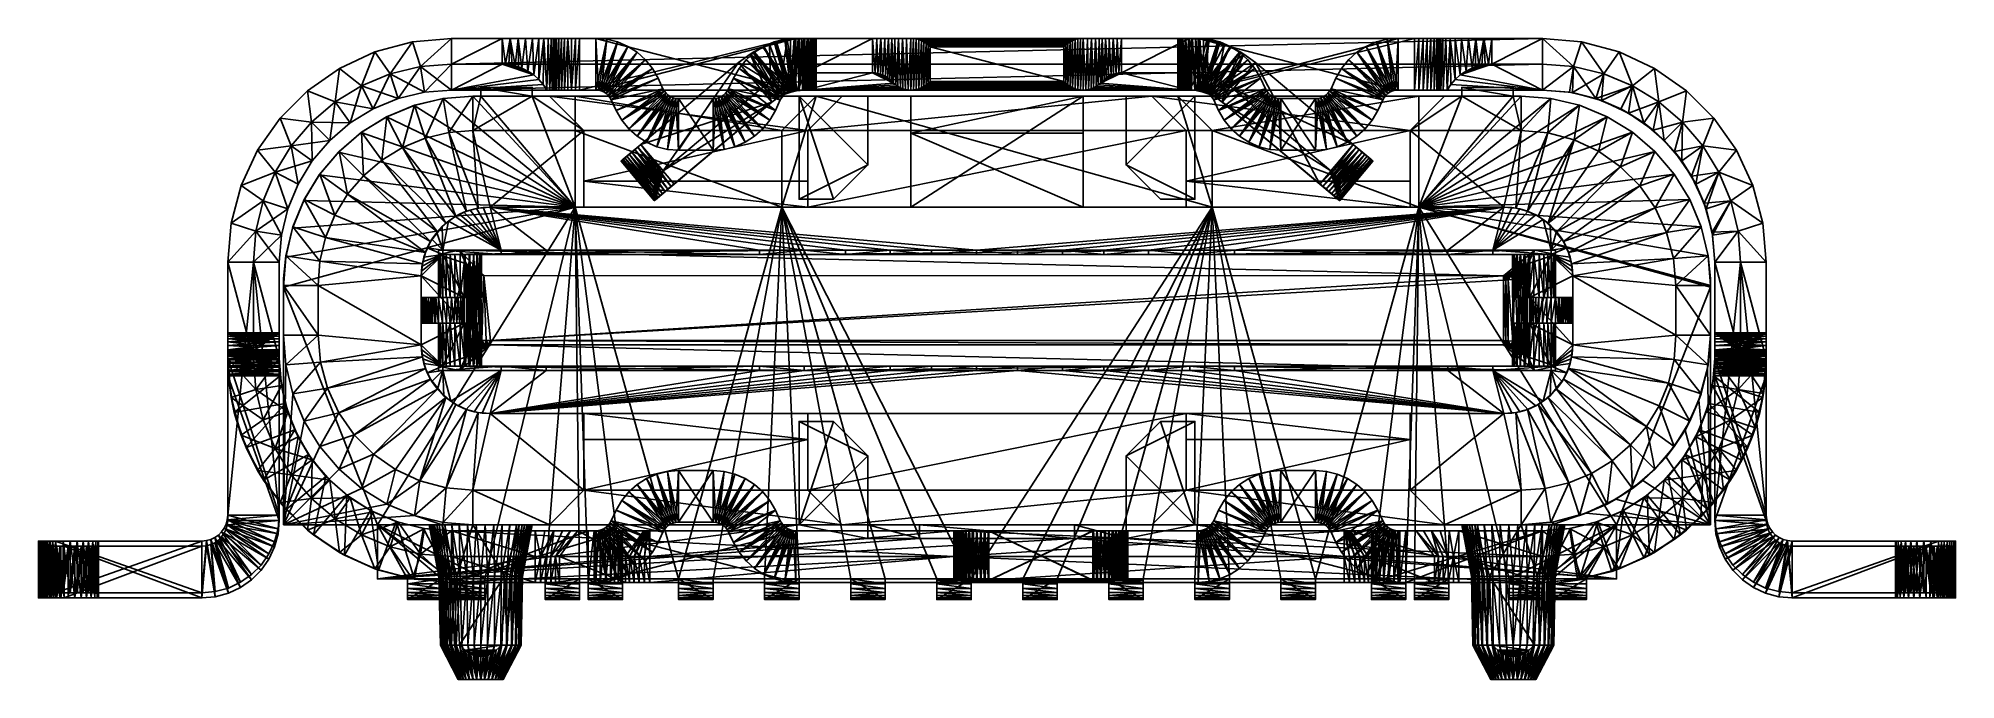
# Model space of a CAD drawing. Extents: x -5.6 to 5.6, y -2.1 to 1.6.
import ezdxf

# ---------------------------------------------------------------- set-up
doc = ezdxf.new("R2010")
doc.units = 0
for name, color, linetype in [('Triangle_Set', 251, 'CONTINUOUS'), ('Triangle_Set_ncl1_1', 31, 'CONTINUOUS'), ('Triangle_Set_ncl1_2', 7, 'CONTINUOUS'), ('Triangle_Set_ncl1_3', 254, 'CONTINUOUS'), ('USB4216_Shell', 7, 'CONTINUOUS')]:
    doc.layers.add(name, color=color, linetype=linetype)

msp = doc.modelspace()

# ---------------------------------------------------------------- meshes
at = {"layer": 'Triangle_Set', "color": 251}
mesh = msp.add_polyface(dxfattribs=at)
corners = [(-3.217078, 1.231457, -6.8), (-3.323115, 1.000951, -6.6), (-3.384919, 1.191162, -6.8), (-3.453591, 0.946906, -6.6), (-3.54439, 1.125107, -6.8), (-3.574007, 0.873115, -6.6), (-3.691564, 1.034919, -6.8), (-3.681396, 0.781396, -6.6), (-3.822817, 0.922817, -6.8), (-3.773115, 0.674007, -6.6), (-3.934919, 0.791564, -6.8), (-3.846906, 0.553591, -6.6), (-4.025107, 0.64439, -6.8), (-3.900951, 0.423115, -6.6), (-4.091162, 0.484919, -6.8), (-3.93392, 0.285791, -6.6), (-4.131457, 0.317078, -6.8), (-3.945, 0.145, -6.6), (-4.028304, 0.638066, -8.5), (-3.938475, 0.78664, -8.5), (-3.826388, 0.91923, -8.5), (-3.694835, 1.032533, -8.5), (-3.547093, 1.123725, -8.5), (-3.386844, 1.190535, -8.5), (-3.218078, 1.231298, -8.5), (-4.093636, 0.477208, -8.5), (-4.132845, 0.308074, -8.5), (-4.144636, 0.185, -8.45), (-2.45, 0.6, -8.5), (-4.144985, 0.134878, -8.5), (-3.251418, 0.457115, -6.6), (-3.29141, 0.4, -6.6), (-3.202115, 0.506418, -6.6), (-3.320877, 0.336808, -6.6), (-3.338923, 0.269459, -6.6), (-3.345, 0.2, -6.6), (-3.145, 0.54641, -6.6), (-3.310322, 0.362779, -5.072258), (-3.22, 0.325, -5), (-3.329588, 0.309597, -5.08767), (-3.336331, 0.282386, -5.093064), (-3.341147, 0.254954, -5.096918), (-3.344037, 0.227444, -5.099229), (-3.345, 0.2, -5.1), (-3.255148, 0.452717, -5.082173), (-3.283351, 0.413351, -5.050681)]
mesh.append_faces([[corners[k] for k in face] for face in [(0, 1, 2), (2, 3, 4), (4, 5, 6), (6, 7, 8), (8, 9, 10), (10, 11, 12), (12, 13, 14), (14, 15, 16), (17, 16, 15), (15, 14, 13), (13, 12, 11), (11, 10, 9), (9, 8, 7), (7, 6, 5), (5, 4, 3), (3, 2, 1), (12, 14, 18), (10, 12, 19), (8, 10, 20), (6, 8, 21), (4, 6, 22), (2, 4, 23), (0, 2, 24), (24, 2, 23), (23, 4, 22), (22, 6, 21), (21, 8, 20), (20, 10, 19), (19, 12, 18), (18, 14, 25), (25, 14, 16), (25, 16, 26), (27, 26, 16), (28, 21, 20), (28, 20, 19), (28, 19, 18), (28, 18, 25), (28, 25, 26), (28, 26, 29), (30, 31, 7), (32, 30, 5), (31, 33, 9), (33, 34, 13), (34, 35, 15), (1, 36, 3), (3, 32, 5), (5, 30, 7), (7, 31, 9), (9, 33, 11), (11, 33, 13), (13, 34, 15), (37, 38, 39), (39, 38, 40), (40, 38, 41), (41, 38, 42), (42, 38, 43), (41, 42, 34), (40, 41, 34), (39, 40, 33), (37, 39, 33), (31, 37, 33), (33, 40, 34), (44, 45, 31), (37, 31, 45)]], dxfattribs={"color": 251})
mesh = msp.add_polyface(dxfattribs=at)
corners = [(-3.045, 1.045, -6.6), (-3.045, 1.245, -6.8), (-3, 1.245, -6.8), (-3.185791, 1.03392, -6.6), (-3.217078, 1.231457, -6.8), (-3.323115, 1.000951, -6.6), (-3, 1.245, -8.5), (-3.045, 1.245, -8.5), (-3.218078, 1.231298, -8.5), (-2.45, 0.6, -8.5), (-3.386844, 1.190535, -8.5), (-3.547093, 1.123725, -8.5), (-3.694835, 1.032533, -8.5), (-3.145, 0.54641, -6.6), (-3.202115, 0.506418, -6.6), (-3.453591, 0.946906, -6.6), (-3.014459, 0.593923, -6.6), (-3.081808, 0.575877, -6.6), (-3.222784, 0.48796, -5.110368), (-3.255148, 0.452717, -5.082173), (-3.29141, 0.4, -6.6), (-3.122645, 0.558463, -5.16677), (-3.145575, 0.546078, -5.156862), (-3.09836, 0.569669, -5.175735), (-3.061667, 0.582939, -5.186351), (-3.023877, 0.592417, -5.193934), (-3.251418, 0.457115, -6.6), (-3.18626, 0.51908, -5.135264), (-2.88, 0.35, -5), (-3.22, 0.35, -5)]
mesh.append_faces([[corners[k] for k in face] for face in [(0, 1, 2), (1, 3, 4), (5, 4, 3), (3, 1, 0), (6, 1, 7), (1, 6, 2), (1, 4, 7), (7, 4, 8), (9, 8, 10), (9, 10, 11), (9, 11, 12), (13, 14, 15), (16, 17, 3), (17, 13, 5), (0, 16, 3), (3, 17, 5), (18, 19, 20), (21, 22, 13), (23, 21, 13), (24, 23, 17), (25, 24, 17), (16, 25, 17), (17, 23, 13), (26, 18, 20), (22, 27, 13), (14, 13, 27), (27, 18, 14), (26, 14, 18), (23, 24, 28), (21, 23, 28), (22, 21, 28), (27, 22, 28), (18, 27, 29)]], dxfattribs={"color": 251})
mesh = msp.add_polyface(dxfattribs=at)
corners = [(-1.25, 0.6, -8.5), (-2.45, 0.6, -7.85), (-2.45, 0.6, -8.5), (-2.45, 1.045, -7.85), (-1.25, 0.6, -7.85), (-2.45, 1.245, -7.75), (-1.25, 1.045, -7.85), (-2.6, 1.245, -7.15), (-1.1, 1.045, -7.15), (-2.4, 1.045, -7.15), (-2.4, 0.75, -7.15), (-2.6, 1.245, -6.8), (-2.4, 1.045, -6.6), (-3, 1.245, -6.8), (-3, 1.295, -6.85), (-2.7, 1.245, -6.8), (-3.045, 1.045, -6.6), (-2.7, 1.295, -6.85), (-2.45, 1.245, -8.5), (-1.15, 1.245, -7.27), (-2.7, 1.245, -8.5), (-2.7, 1.295, -8.5), (-3, 1.295, -8.5), (-3, 1.245, -8.5), (-3.045, 1.245, -8.5), (-3.218078, 1.231298, -8.5), (-2.945, 0.6, -5.2), (-2.945, 0.6, -6.6), (-2.4, 0.6, -6.6), (-2.4, 0.6, -7), (-1.1, 0.6, -6.6), (-1.1, 0.6, -7), (-3.014459, 0.593923, -6.6), (-2.62, 0.35, -5), (-1.38, 0.325, -5), (-2.62, 0.325, -5), (-2.88, 0.35, -5), (-2.88, 0.325, -5), (-3.22, 0.35, -5), (-3.023877, 0.592417, -5.193934), (-2.984987, 0.598104, -5.198483), (-3.245, 0.325, -2.65), (-1.12, 0.35, -2.65), (-3.245, 0.35, -2.65), (-2.88, 0.325, -2.651), (-2.995, 0.325, -3.487697), (-2.998038, 0.325, -4.761525), (-2.995, 0.325, -4.726795), (-2.997866, 0.325, -3.453961), (-3.006381, 0.325, -3.421193), (-3.020301, 0.325, -3.39033), (-3.039229, 0.325, -3.362257), (-3.06262, 0.325, -3.337779), (-2.62, 0.325, -2.651), (-1.12, 0.325, -2.65), (-3.061667, 0.582939, -5.186351), (-1.38, 0.35, -5), (-3.125, 0.35, -2.35)]
mesh.append_faces([[corners[k] for k in face] for face in [(0, 1, 2), (3, 1, 4), (5, 3, 6), (7, 8, 9), (9, 8, 10), (11, 9, 12), (11, 7, 9), (13, 14, 15), (16, 13, 15), (12, 16, 15), (11, 12, 15), (14, 17, 15), (5, 18, 3), (3, 18, 2), (1, 3, 2), (7, 5, 19), (15, 20, 7), (20, 18, 5), (11, 15, 7), (7, 20, 5), (21, 20, 17), (17, 20, 15), (21, 14, 22), (14, 21, 17), (22, 14, 23), (14, 13, 23), (2, 18, 20), (22, 20, 21), (2, 20, 23), (20, 22, 23), (2, 23, 24), (2, 24, 25), (26, 27, 28), (29, 30, 28), (28, 30, 26), (12, 9, 10), (28, 12, 29), (29, 12, 10), (29, 10, 31), (27, 32, 16), (28, 27, 12), (12, 27, 16), (33, 34, 35), (36, 37, 38), (39, 32, 40), (40, 27, 26), (27, 40, 32), (41, 42, 43), (37, 44, 45), (46, 37, 47), (47, 37, 45), (45, 44, 48), (48, 44, 49), (49, 44, 50), (50, 44, 51), (51, 44, 52), (44, 53, 41), (53, 54, 41), (40, 26, 36), (39, 40, 36), (55, 39, 36), (36, 26, 33), (33, 26, 56), (43, 42, 57)]], dxfattribs={"color": 251})
mesh = msp.add_polyface(dxfattribs=at)
corners = [(-3.125, -0.35, -2.35), (1.12, -0.35, -2.65), (-1.12, -0.35, -2.65), (-0.88, -0.325, -3.151), (-1.12, -0.325, -5), (-1.12, -0.325, -3.151), (-1.121, -0.325, -3.151), (-1.121, -0.325, -2.651), (-1.12, -0.325, -3.15), (-1.12, -0.325, -2.65), (-1.38, -0.325, -2.651), (-1.38, -0.325, -5), (-2.62, -0.325, -5), (-2.62, -0.325, -2.651), (-1.15, 0.645, -7.62), (-0.95, 0.645, -7.62), (-0.95, 0.645, -7.27), (-1.15, 0.645, -7.27), (-1.38, -0.35, -5), (-2.62, -0.35, -5), (-0.88, -0.325, -5), (-1.12, -0.35, -5), (-1.25, 0.6, -7.85), (-2.45, 0.6, -7.85), (-1.25, 0.6, -8.5), (-1.25, 1.045, -7.85), (-2.45, 1.045, -7.85), (-1.05, 1.245, -7.75), (-2.45, 1.245, -7.75), (-1.1, 1.045, -7.15), (-0.9, 1.245, -6.8), (-1.1, 1.045, -6.6), (-2.6, 1.245, -7.15), (-0.9, 1.245, -7.15), (-1.1, 0.75, -7.15), (-2.4, 0.75, -7.15), (-1.15, 1.245, -7.62), (-1.15, 1.245, -7.27), (-0.75, 0.845, -7.27), (-1.25, 1.045, -8.5), (-1.05, 1.245, -8.5), (-0.75, 1.245, -7.62), (-2.45, 0.6, -8.5), (-1.85, -1.56, -8.5), (-3.245, -0.325, -2.65), (-1.1, 0.6, -6.6), (-1.1, 0.6, -7), (-2.4, 0.6, -7), (1.1, 0.6, -6.6), (-2.945, 0.6, -5.2), (-0.88, -0.35, -5), (-2.945, -0.6, -5.2), (-0.62, -0.35, -5), (-0.38, -0.35, -5), (-0.12, -0.35, -5), (0.12, -0.35, -5), (-2.943445, -0.175, -2.15), (2.943445, -0.2, -2.15), (-2.943445, -0.2, -2.15), (-2.982428, 0.202579, -2.152715), (2.943445, 0.2, -2.15), (-1.12, 0.325, -5), (-1.12, 0.35, -5), (-0.88, 0.325, -5), (-1.38, 0.35, -5), (-1.38, 0.325, -5), (-2.62, 0.35, -5), (-3.125, 0.35, -2.35), (-3.245, 0.325, -2.65), (-1.12, 0.325, -2.65), (-1.12, 0.35, -2.65), (-0.88, 0.325, -3.151), (-1.12, 0.325, -3.151), (-1.121, 0.325, -2.651), (-1.121, 0.325, -3.151), (-1.12, 0.325, -3.15), (-1.38, 0.325, -2.651), (-2.62, 0.325, -5), (-2.62, 0.325, -2.651), (-0.38, 0.35, -5), (-0.62, 0.35, -5), (-0.88, 0.35, -5), (-0.12, 0.35, -5)]
mesh.append_faces([[corners[k] for k in face] for face in [(0, 1, 2), (3, 4, 5), (6, 7, 8), (8, 5, 6), (9, 7, 10), (10, 11, 12), (9, 10, 13), (3, 5, 8), (8, 7, 9), (14, 15, 16), (17, 14, 16), (18, 19, 11), (4, 20, 21), (22, 23, 24), (25, 26, 22), (27, 28, 25), (29, 30, 31), (29, 32, 33), (29, 34, 35), (14, 36, 15), (14, 17, 36), (36, 17, 37), (17, 38, 37), (25, 39, 40), (27, 25, 40), (25, 22, 24), (25, 24, 39), (36, 37, 28), (37, 33, 32), (41, 36, 27), (36, 28, 27), (40, 39, 24), (24, 42, 43), (44, 2, 9), (45, 46, 31), (31, 34, 29), (46, 34, 31), (46, 45, 47), (45, 48, 49), (46, 35, 34), (21, 50, 51), (50, 52, 51), (52, 53, 51), (53, 54, 51), (54, 55, 51), (56, 57, 58), (56, 59, 60), (61, 62, 63), (64, 65, 66), (67, 60, 59), (68, 69, 70), (61, 71, 72), (73, 74, 75), (72, 75, 74), (73, 69, 76), (65, 76, 77), (76, 69, 78), (72, 71, 75), (73, 75, 69), (79, 80, 49), (81, 62, 49), (64, 49, 62), (82, 79, 49), (81, 49, 80)]], dxfattribs={"color": 251})
mesh = msp.add_polyface(dxfattribs=at)
corners = [(-0.95, 0.645, -7.62), (-0.75, 0.845, -7.62), (-0.95, 0.645, -7.27), (-0.75, 0.845, -7.27), (-0.5, 0.6, -7.262524), (-0.5, 1.02835, -7.3), (0.5, 0.6, -7.262524), (-0.5, 0.6, -6.85), (-0.9, 1.245, -6.8), (0.9, 1.245, -6.8), (-1.1, 1.045, -6.6), (-0.9, 1.245, -7.15), (-1.1, 1.045, -7.15), (-0.75, 1.245, -7.27), (-0.75, 1.245, -7.62), (-1.15, 1.245, -7.62), (-1.15, 0.645, -7.27), (-1.15, 1.245, -7.27), (0.5, 1.245, -6.85), (-0.5, 1.245, -6.85), (0.5, 1.245, -7.3), (-0.5, 1.245, -7.3), (1.05, 1.245, -8.5), (-1.05, 1.245, -8.5), (-1.05, 1.245, -7.75), (1.25, 0.6, -8.5), (-1.25, 0.6, -8.5), (1.1, 1.045, -6.6), (-1.1, 0.6, -6.6), (-0.88, 0.325, -5), (-1.12, 0.35, -5), (-0.88, 0.35, -5), (-0.12, 0.35, -5), (-2.945, 0.6, -5.2), (2.945, 0.6, -5.2), (-1.12, 0.325, -3.15), (1.12, 0.35, -3.15), (-1.12, 0.35, -3.15), (-1.12, 0.35, -2.65), (3.125, 0.35, -2.35), (-3.125, 0.35, -2.35)]
mesh.append_faces([[corners[k] for k in face] for face in [(0, 1, 2), (2, 1, 3), (4, 5, 6), (4, 6, 7), (8, 9, 10), (11, 8, 12), (13, 3, 1), (13, 1, 14), (14, 1, 15), (0, 15, 1), (16, 2, 3), (3, 13, 17), (18, 19, 7), (20, 5, 21), (19, 21, 5), (7, 5, 4), (19, 5, 7), (21, 13, 14), (21, 19, 13), (19, 8, 11), (20, 21, 14), (22, 14, 23), (13, 19, 11), (17, 13, 11), (19, 18, 8), (23, 14, 24), (25, 23, 26), (27, 28, 10), (29, 30, 31), (32, 33, 34), (35, 36, 37), (38, 39, 40), (36, 38, 37)]], dxfattribs={"color": 251})
mesh = msp.add_polyface(dxfattribs=at)
corners = [(-1.12, -0.35, -3.15), (1.12, -0.35, -2.65), (1.12, -0.35, -3.15), (-3.125, -0.35, -2.35), (3.125, -0.35, -2.35), (1.12, -0.325, -3.151), (0.88, -0.325, -5), (0.88, -0.325, -3.151), (1.12, -0.325, -5), (0.62, -0.325, -3.151), (0.38, -0.325, -5), (0.38, -0.325, -3.151), (0.62, -0.325, -5), (1.12, -0.325, -3.15), (0.12, -0.325, -3.151), (0.95, 0.645, -7.27), (0.75, 0.845, -7.27), (0.95, 0.645, -7.62), (0.75, 0.845, -7.62), (1.15, 0.645, -7.27), (-0.5, 1.02835, -7.3), (0.5, 1.02835, -7.3), (0.5, 0.6, -7.262524), (0.5, 0.6, -6.85), (-0.5, 0.6, -6.85), (0.38, -0.35, -5), (0.62, -0.35, -5), (0.88, -0.35, -5), (0.9, 1.245, -6.8), (1.1, 1.045, -7.15), (1.1, 1.045, -6.6), (0.9, 1.245, -7.15), (-1.1, 1.045, -6.6), (1.15, 1.245, -7.62), (1.15, 0.645, -7.62), (0.75, 1.245, -7.62), (0.75, 1.245, -7.27), (1.15, 1.245, -7.27), (0.5, 1.245, -6.85), (0.5, 1.245, -7.3), (-0.9, 1.245, -6.8), (-0.75, 1.245, -7.62), (1.05, 1.245, -8.5), (1.05, 1.245, -7.75), (1.25, 0.6, -8.5), (-1.05, 1.245, -8.5), (1.1, 0.6, -6.6), (-1.1, 0.6, -6.6), (2.945, 0.6, -5.2), (-2.945, 0.6, -5.2), (2.943445, -0.2, -2.15), (-2.943445, -0.175, -2.15), (2.943445, -0.175, -2.15), (2.943445, 0.175, -2.15), (2.943445, 0.2, -2.15), (3.125, 0.35, -2.35), (-3.125, 0.35, -2.35), (0.38, 0.325, -3.151), (1.12, 0.325, -3.15), (0.12, 0.325, -3.151), (-0.12, 0.325, -3.151), (0.62, 0.325, -3.151), (0.38, 0.325, -5), (0.88, 0.325, -5), (1.12, 0.325, -3.151), (0.88, 0.325, -3.151), (0.62, 0.325, -5), (0.12, 0.35, -5), (-0.12, 0.35, -5), (0.88, 0.35, -5), (1.12, 0.325, -5), (0.62, 0.35, -5), (0.38, 0.35, -5), (-1.12, 0.325, -3.15), (1.12, 0.35, -3.15), (1.12, 0.35, -2.65), (-1.12, 0.35, -2.65)]
mesh.append_faces([[corners[k] for k in face] for face in [(0, 1, 2), (1, 3, 4), (5, 6, 7), (5, 8, 6), (9, 10, 11), (9, 12, 10), (13, 7, 9), (13, 9, 11), (13, 11, 14), (15, 16, 17), (17, 16, 18), (17, 19, 15), (20, 21, 22), (22, 23, 24), (12, 25, 10), (25, 12, 26), (8, 27, 6), (28, 29, 30), (28, 31, 29), (28, 30, 32), (33, 34, 18), (35, 33, 18), (18, 34, 17), (36, 35, 16), (16, 35, 18), (36, 16, 37), (37, 16, 19), (16, 15, 19), (23, 38, 24), (21, 39, 38), (21, 38, 23), (21, 23, 22), (39, 21, 20), (38, 28, 40), (39, 35, 36), (35, 41, 42), (38, 39, 36), (28, 38, 31), (39, 41, 35), (38, 36, 31), (36, 37, 31), (33, 35, 43), (43, 35, 42), (44, 42, 45), (2, 13, 0), (46, 47, 30), (48, 49, 46), (50, 51, 52), (52, 51, 53), (53, 51, 54), (55, 54, 56), (57, 58, 59), (59, 58, 60), (58, 57, 61), (57, 62, 61), (63, 64, 65), (65, 58, 61), (61, 62, 66), (67, 68, 48), (63, 69, 70), (71, 66, 72), (72, 66, 62), (73, 58, 74), (75, 76, 74)]], dxfattribs={"color": 251})
mesh = msp.add_polyface(dxfattribs=at)
corners = [(1.12, -0.325, -2.65), (2.62, -0.325, -2.651), (1.38, -0.325, -2.651), (2.62, -0.325, -5), (1.38, -0.325, -5), (1.12, -0.325, -3.15), (1.121, -0.325, -2.651), (1.12, -0.325, -3.151), (1.121, -0.325, -3.151), (0.88, -0.325, -3.151), (1.15, 0.645, -7.62), (1.15, 0.645, -7.27), (0.95, 0.645, -7.62), (0.88, -0.35, -5), (1.12, -0.325, -5), (1.12, -0.35, -5), (1.38, -0.35, -5), (2.62, -0.35, -5), (1.25, 0.6, -7.85), (1.25, 0.6, -8.5), (2.45, 0.6, -7.85), (2.45, 0.6, -8.5), (1.25, 1.045, -7.85), (2.45, 1.045, -7.85), (2.45, 1.245, -7.75), (1.05, 1.245, -7.75), (2.4, 1.045, -7.15), (0.9, 1.245, -7.15), (2.6, 1.245, -7.15), (1.1, 1.045, -7.15), (2.4, 0.75, -7.15), (1.1, 0.75, -7.15), (1.15, 1.245, -7.62), (1.15, 1.245, -7.27), (1.25, 1.045, -8.5), (1.05, 1.245, -8.5), (1.85, -1.56, -8.5), (3.245, -0.35, -2.65), (1.12, -0.35, -2.65), (1.1, 1.045, -6.6), (1.1, 0.6, -6.6), (1.1, 0.6, -7), (2.4, 0.6, -7), (2.4, 0.6, -6.6), (2.945, 0.6, -5.2), (3.125, -0.35, -2.35), (-2.943445, -0.2, -2.15), (2.943445, -0.2, -2.15), (2.62, 0.35, -5), (2.62, 0.325, -5), (1.38, 0.35, -5), (1.38, 0.325, -5), (1.12, 0.325, -2.65), (3.245, 0.35, -2.65), (1.12, 0.35, -2.65), (2.62, 0.325, -2.651), (1.38, 0.325, -2.651), (1.12, 0.325, -3.15), (1.121, 0.325, -2.651), (1.121, 0.325, -3.151), (1.12, 0.325, -3.151), (1.12, 0.325, -5), (0.88, 0.325, -5), (0.88, 0.325, -3.151), (1.12, 0.35, -5), (0.88, 0.35, -5), (0.62, 0.35, -5), (0.38, 0.35, -5), (0.12, 0.35, -5), (3.125, 0.35, -2.35), (-1.12, 0.35, -2.65)]
mesh.append_faces([[corners[k] for k in face] for face in [(0, 1, 2), (1, 3, 4), (2, 1, 4), (5, 0, 6), (0, 2, 6), (7, 5, 8), (8, 5, 6), (5, 7, 9), (10, 11, 12), (13, 14, 15), (3, 16, 4), (16, 3, 17), (18, 19, 20), (20, 19, 21), (22, 18, 20), (23, 22, 20), (24, 22, 23), (24, 25, 22), (26, 27, 28), (27, 26, 29), (26, 30, 31), (29, 26, 31), (10, 32, 33), (10, 33, 11), (22, 34, 18), (18, 34, 19), (25, 35, 22), (22, 35, 34), (33, 32, 24), (33, 28, 27), (28, 33, 24), (32, 25, 24), (21, 19, 36), (19, 34, 35), (37, 0, 38), (39, 29, 31), (40, 39, 41), (41, 39, 31), (41, 42, 40), (40, 42, 43), (44, 40, 43), (41, 31, 42), (42, 31, 30), (45, 46, 47), (48, 49, 50), (50, 49, 51), (52, 53, 54), (55, 52, 56), (49, 55, 51), (55, 56, 51), (52, 57, 58), (56, 52, 58), (57, 59, 58), (59, 57, 60), (61, 60, 62), (60, 57, 63), (48, 50, 44), (50, 64, 44), (64, 65, 44), (66, 67, 44), (65, 66, 44), (67, 68, 44), (61, 65, 64), (69, 70, 54)]], dxfattribs={"color": 251})
mesh = msp.add_polyface(dxfattribs=at)
corners = [(3.045, 1.045, -6.6), (2.7, 1.245, -6.8), (3, 1.245, -6.8), (2.4, 1.045, -6.6), (2.6, 1.245, -6.8), (3, 1.295, -6.85), (2.7, 1.295, -6.85), (2.4, 1.045, -7.15), (2.6, 1.245, -7.15), (3, 1.295, -8.5), (3, 1.245, -8.5), (2.7, 1.295, -8.5), (2.7, 1.245, -8.5), (2.45, 1.045, -7.85), (2.45, 0.6, -7.85), (2.45, 0.6, -8.5), (2.45, 1.245, -7.75), (2.45, 1.245, -8.5), (3.217078, 1.231457, -8.5), (3.045, 1.245, -8.5), (2.945, 0.6, -6.6), (2.945, 0.6, -5.2), (2.4, 0.6, -6.6), (2.4, 0.6, -7), (2.4, 0.75, -7.15), (3.014459, 0.593923, -6.6)]
mesh.append_faces([[corners[k] for k in face] for face in [(0, 1, 2), (3, 4, 1), (5, 2, 6), (0, 3, 1), (6, 2, 1), (7, 8, 4), (7, 4, 3), (9, 10, 5), (5, 10, 2), (9, 6, 11), (6, 9, 5), (11, 6, 12), (6, 1, 12), (13, 14, 15), (16, 13, 17), (13, 15, 17), (12, 8, 16), (8, 12, 1), (4, 8, 1), (17, 12, 16), (9, 11, 10), (18, 19, 15), (19, 10, 15), (10, 11, 12), (10, 12, 15), (12, 17, 15), (20, 21, 22), (22, 23, 3), (3, 24, 7), (23, 24, 3), (3, 0, 20), (22, 3, 20), (20, 0, 25)]], dxfattribs={"color": 251})
mesh = msp.add_polyface(dxfattribs=at)
corners = [(3.217078, 1.231457, -6.8), (3.201283, 1.031327, -6.6), (3.045, 1.045, -6.6), (3.045, 1.245, -6.8), (3, 1.245, -6.8), (3.045, 1.245, -8.5), (3.217078, 1.231457, -8.5), (3, 1.245, -8.5), (3.691564, 1.034919, -8.5), (3.54439, 1.125107, -8.5), (2.45, 0.6, -8.5), (3.384919, 1.191162, -8.5), (3.120004, 0.325, -3.302291), (3.150202, 0.075, -3.286983), (3.150202, 0.325, -3.286983), (3.177385, 0.075, -3.266801), (3.177385, 0.325, -3.266801), (3.200774, 0.075, -3.242324), (3.200774, 0.325, -3.242324), (3.2197, 0.075, -3.214252), (3.2197, 0.325, -3.214252), (3.23362, 0.075, -3.183389), (3.23362, 0.325, -3.183389), (3.242134, 0.075, -3.150622), (3.242134, 0.325, -3.150622), (3.245, 0.075, -3.116887), (3.245, 0.325, -3.116887), (3.352818, 0.990723, -6.6), (3.081808, 0.575877, -6.6), (3.014459, 0.593923, -6.6), (3.145, 0.54641, -6.6), (3.202115, 0.506418, -6.6), (3.021795, 0.325, -4.826795), (3.041791, 0.325, -4.855352), (3.041791, 0.075, -4.855352), (3.066442, 0.325, -4.880004), (3.066442, 0.075, -4.880004), (3.095, 0.325, -4.9), (3.095, 0.075, -4.9), (3.007061, 0.325, -4.795199), (3.021795, 0.075, -4.826795), (2.998038, 0.325, -4.761525), (3.007061, 0.075, -4.795199), (3.245, 0.325, -2.65), (3.245, 0.075, -2.758579), (3.084364, 0.574911, -5.179002), (3.03789, 0.589015, -5.190668), (2.991179, 0.597295, -5.197667), (3.251418, 0.457115, -6.6), (3.173448, 0.528291, -5.141672), (3.12983, 0.554736, -5.16267), (3.29141, 0.4, -6.6), (3.214232, 0.495728, -5.116008), (3.251195, 0.457322, -5.085677), (3.22, 0.325, -5), (3.22, 0.35, -5), (3.310322, 0.362779, -5.072258), (2.88, 0.35, -5), (3.125, 0.35, -2.35), (3.245, 0.35, -2.65), (3.082716, 0.270718, -2.244291), (3.07201, 0.254604, -2.222733), (2.943445, 0.2, -2.15), (2.88, 0.325, -2.651), (3.089804, 0.325, -3.317597), (3.06262, 0.325, -3.337779), (2.88, 0.325, -5), (3.283351, 0.413351, -5.050681)]
mesh.append_faces([[corners[k] for k in face] for face in [(0, 1, 2), (0, 2, 3), (3, 2, 4), (5, 6, 3), (3, 6, 0), (5, 4, 7), (4, 5, 3), (8, 9, 10), (9, 11, 10), (11, 6, 10), (12, 13, 14), (14, 15, 16), (16, 17, 18), (18, 19, 20), (20, 21, 22), (22, 23, 24), (24, 25, 26), (1, 27, 28), (2, 1, 29), (29, 1, 28), (28, 27, 30), (30, 27, 31), (32, 33, 34), (33, 35, 36), (35, 37, 38), (39, 32, 40), (41, 39, 42), (43, 26, 44), (28, 30, 45), (29, 28, 46), (47, 29, 46), (31, 48, 49), (46, 28, 45), (45, 30, 50), (48, 51, 52), (49, 48, 52), (52, 51, 53), (50, 30, 49), (31, 49, 30), (54, 38, 37), (55, 56, 54), (54, 57, 55), (43, 58, 59), (58, 43, 60), (61, 62, 60), (60, 62, 58), (26, 43, 63), (24, 26, 22), (22, 26, 20), (20, 26, 18), (18, 26, 16), (16, 26, 14), (14, 26, 12), (12, 26, 64), (64, 26, 63), (65, 64, 63), (37, 35, 66), (54, 37, 66), (55, 57, 49), (67, 55, 53), (53, 55, 52), (52, 55, 49), (49, 57, 50), (50, 57, 45)]], dxfattribs={"color": 251})
mesh = msp.add_polyface(dxfattribs=at)
corners = [(3.691564, 1.034919, -6.8), (3.822817, 0.922817, -6.8), (3.623509, 0.83444, -6.6), (3.54439, 1.125107, -6.8), (3.495, 0.924423, -6.6), (3.384919, 1.191162, -6.8), (3.352818, 0.990723, -6.6), (3.217078, 1.231457, -6.8), (3.201283, 1.031327, -6.6), (3.934919, 0.791564, -6.8), (4.025107, 0.64439, -6.8), (3.824423, 0.595, -6.6), (3.73444, 0.723509, -6.6), (4.025107, 0.64439, -8.5), (4.091162, 0.484919, -8.5), (3.934919, 0.791564, -8.5), (3.822817, 0.922817, -8.5), (3.691564, 1.034919, -8.5), (3.54439, 1.125107, -8.5), (3.384919, 1.191162, -8.5), (3.217078, 1.231457, -8.5), (2.45, 0.6, -8.5), (3.251418, 0.457115, -6.6), (3.202115, 0.506418, -6.6), (3.29141, 0.4, -6.6)]
mesh.append_faces([[corners[k] for k in face] for face in [(0, 1, 2), (3, 0, 4), (5, 3, 6), (7, 5, 8), (9, 10, 11), (1, 9, 12), (8, 5, 6), (6, 3, 4), (4, 0, 2), (2, 1, 12), (12, 9, 11), (13, 14, 10), (15, 13, 9), (16, 15, 1), (17, 16, 0), (18, 17, 3), (19, 18, 5), (20, 19, 7), (7, 19, 5), (5, 18, 3), (3, 17, 0), (0, 16, 1), (1, 15, 9), (9, 13, 10), (14, 13, 21), (13, 15, 21), (15, 16, 21), (16, 17, 21), (2, 12, 22), (4, 2, 23), (6, 4, 23), (12, 11, 24), (23, 2, 22)]], dxfattribs={"color": 251})
mesh = msp.add_polyface(dxfattribs=at)
corners = [(4.091162, 0.484919, -6.8), (4.131457, 0.317078, -6.8), (3.931327, 0.301283, -6.6), (4.025107, 0.64439, -6.8), (3.890723, 0.452818, -6.6), (3.824423, 0.595, -6.6), (3.945, 0.145, -6.6), (4.091162, 0.484919, -8.5), (4.144637, 0.184987, -8.45), (4.131457, 0.317078, -8.5), (4.144977, 0.135, -8.5), (4.145, 0.145, -8.5), (2.45, 0.6, -8.5), (3.320877, 0.336808, -6.6), (3.338923, 0.269459, -6.6), (3.251418, 0.457115, -6.6), (3.73444, 0.723509, -6.6), (3.29141, 0.4, -6.6), (3.345, 0.2, -6.6), (3.329588, 0.309597, -5.08767), (3.310322, 0.362779, -5.072258), (3.336331, 0.282386, -5.093064), (3.341147, 0.254954, -5.096918), (3.344037, 0.227444, -5.099229), (3.251195, 0.457322, -5.085677), (3.283351, 0.413351, -5.050681), (3.345, 0.2, -5.1), (3.22, 0.325, -5), (3.22, 0.35, -5)]
mesh.append_faces([[corners[k] for k in face] for face in [(0, 1, 2), (3, 0, 4), (5, 3, 4), (4, 0, 2), (2, 1, 6), (3, 7, 0), (8, 1, 9), (0, 7, 1), (7, 9, 1), (10, 11, 12), (11, 9, 12), (9, 7, 12), (5, 4, 13), (4, 2, 14), (15, 16, 17), (17, 5, 13), (13, 4, 14), (14, 2, 18), (19, 20, 13), (21, 19, 13), (22, 21, 14), (23, 22, 14), (14, 21, 13), (13, 20, 17), (24, 17, 25), (20, 25, 17), (23, 26, 27), (22, 23, 27), (21, 22, 27), (19, 21, 27), (20, 19, 27), (25, 20, 28)]], dxfattribs={"color": 251})
mesh = msp.add_polyface(dxfattribs=at)
corners = [(-4.145, -0.145, -6.8), (-3.945, -0.145, -6.6), (-4.131457, -0.317078, -6.8), (-3.931327, -0.301283, -6.6), (-4.131457, 0.317078, -6.8), (-3.945, 0.145, -6.6), (-4.145, 0.145, -6.8), (-4.145, -0.145, -7.2), (-4.131457, -0.317078, -7.2), (-4.145, 0.145, -8.44), (-4.144977, 0.135001, -8.45), (-4.144636, 0.185, -8.45), (-4.132845, 0.308074, -8.5), (-4.145, 0.145, -8.49), (-4.144985, 0.134878, -8.5), (-2.45, 0.6, -8.5), (-3.6, -1.245, -8.5), (-3.245, -0.075, -3.116887), (-3.245, -0.325, -3.116887), (-3.242134, -0.075, -3.150622), (-3.242134, -0.325, -3.150622), (-3.23362, -0.075, -3.183389), (-3.23362, -0.325, -3.183389), (-3.2197, -0.075, -3.214252), (-3.2197, -0.325, -3.214252), (-3.200774, -0.075, -3.242324), (-3.200774, -0.325, -3.242324), (-3.177385, -0.075, -3.266801), (-3.177385, -0.325, -3.266801), (-3.200774, 0.075, -3.242324), (-3.177385, 0.075, -3.266801), (-3.200774, 0.325, -3.242324), (-3.2197, 0.075, -3.214252), (-3.2197, 0.325, -3.214252), (-3.23362, 0.075, -3.183389), (-3.23362, 0.325, -3.183389), (-3.242134, 0.075, -3.150622), (-3.242134, 0.325, -3.150622), (-3.245, 0.075, -3.116887), (-3.245, 0.325, -3.116887), (-3.336331, -0.282386, -5.093064), (-3.329588, -0.309597, -5.08767), (-3.320877, -0.336808, -6.6), (-3.341147, -0.254954, -5.096918), (-3.338923, -0.269459, -6.6), (-3.344037, -0.227444, -5.099229), (-3.345, -0.2, -5.1), (-3.345, -0.2, -6.6), (-3.345, 0.2, -6.6), (-3.93392, 0.285791, -6.6), (-3.345, 0.2, -5.1), (-3.245, -0.075, -2.758579), (-3.245, -0.325, -2.65), (-3.245, 0.325, -2.65), (-3.245, 0.075, -2.758579), (-3.22, 0.325, -5), (-3.095, 0.075, -4.9), (-3.22, -0.325, -5), (-3.095, -0.075, -4.9), (-3.344037, 0.227444, -5.099229), (-3.338923, 0.269459, -6.6), (-3.082717, 0.270719, -2.244291)]
mesh.append_faces([[corners[k] for k in face] for face in [(0, 1, 2), (3, 2, 1), (4, 5, 6), (0, 6, 1), (1, 6, 5), (2, 7, 0), (7, 2, 8), (6, 9, 4), (9, 10, 11), (12, 11, 13), (14, 12, 13), (9, 11, 4), (7, 6, 0), (10, 13, 11), (14, 13, 10), (7, 10, 9), (6, 7, 9), (15, 14, 16), (17, 18, 19), (19, 18, 20), (21, 19, 22), (23, 21, 24), (25, 23, 26), (27, 25, 28), (28, 25, 26), (26, 23, 24), (24, 21, 22), (22, 19, 20), (29, 30, 31), (32, 29, 33), (34, 32, 35), (36, 34, 37), (38, 36, 39), (39, 36, 37), (37, 34, 35), (35, 32, 33), (40, 41, 42), (43, 40, 44), (45, 43, 44), (46, 45, 47), (47, 45, 44), (44, 40, 42), (47, 44, 3), (48, 47, 5), (49, 48, 5), (5, 47, 1), (1, 47, 3), (47, 50, 46), (50, 47, 48), (51, 18, 17), (52, 51, 53), (54, 38, 39), (51, 54, 53), (18, 51, 52), (50, 55, 56), (45, 46, 57), (43, 45, 57), (40, 43, 57), (41, 40, 57), (46, 50, 58), (57, 46, 58), (50, 48, 59), (59, 48, 60), (52, 53, 61)]], dxfattribs={"color": 251})
mesh = msp.add_polyface(dxfattribs=at)
corners = [(-2.959064, -1.544926, -7.639867), (-3, -1.544926, -7.643335), (-3, -1.945049, -7.634443), (-2.919294, -1.544926, -7.629562), (-2.95968, -1.945049, -7.63095), (-2.881825, -1.544926, -7.612713), (-2.920561, -1.945049, -7.620575), (-2.847725, -1.544926, -7.5898), (-2.88381, -1.945049, -7.603626), (-2.817965, -1.544926, -7.561478), (-2.850521, -1.945049, -7.580609), (-2.774712, -1.544926, -7.491963), (-2.78066, -1.945049, -7.482787), (-2.762452, -1.544926, -7.452752), (-2.758402, -1.544926, -7.37098), (-2.768463, -1.945049, -7.3632), (-2.766727, -1.544926, -7.330749), (-2.778242, -1.945049, -7.323928), (-2.781702, -1.544926, -7.292493), (-2.794629, -1.945049, -7.286923), (-2.802899, -1.544926, -7.257301), (-2.817136, -1.945049, -7.253287), (-2.829715, -1.544926, -7.226176), (-2.845093, -1.945049, -7.224024), (-2.861382, -1.544905, -7.200003), (-2.793394, -1.544926, -7.528553), (-2.821687, -1.945049, -7.552211), (-2.798166, -1.945049, -7.519276), (-2.877665, -1.945045, -7.200003), (-2.76969, -1.945049, -7.443831), (-2.97447, -1.245, -7.698912), (-3.02553, -1.245, -7.698912), (-2.924148, -1.245, -7.690252), (-2.876024, -1.245, -7.673185), (-2.831492, -1.245, -7.648203), (-2.791841, -1.245, -7.616032), (-2.745715, -1.245, -7.240817), (-2.776393, -1.245, -7.2), (-2.75822, -1.245, -7.577602), (-2.731603, -1.245, -7.534027), (-2.941258, -1.994503, -7.2), (-3.074042, -1.985208, -7.19999), (-2.925814, -1.98523, -7.200001), (-2.910067, -1.973896, -7.200001), (-3.089799, -1.973865, -7.199982), (-3.122263, -1.94499, -7.199957), (-3.045, -1.245, -7.2), (-3.045, -1.245, -6.8), (-3.045, -1.045, -6.6), (-2.6, -1.245, -6.8), (-3.6, -1.245, -7.8), (-1.15, -1.245, -7.8), (-3.6, -1.56, -7.8), (-2.45, 0.6, -8.5), (-3.6, -1.245, -8.5), (-2.975, -1.56, -8.5), (-2.975, -1.56, -8.112813), (-2.625, -1.56, -8.5), (-2.625, -1.56, -8.112813), (-2.425, -1.56, -8.112813), (-2.375, -1.56, -8.112813), (-2.88, -0.35, -5), (-2.62, -0.35, -5), (-2.945, -0.6, -5.2), (-3.084364, -0.574911, -5.179002), (-3.03789, -0.589015, -5.190668), (-2.991179, -0.597295, -5.197667), (-2.945, -0.6, -6.6), (-3.014459, -0.593923, -6.6), (-2.4, -1.045, -6.6)]
mesh.append_faces([[corners[k] for k in face] for face in [(0, 1, 2), (3, 0, 4), (5, 3, 6), (7, 5, 8), (9, 7, 10), (11, 12, 13), (14, 15, 16), (16, 17, 18), (18, 19, 20), (20, 21, 22), (22, 23, 24), (25, 9, 26), (11, 25, 27), (28, 24, 23), (23, 22, 21), (21, 20, 19), (19, 18, 17), (17, 16, 15), (29, 13, 12), (12, 11, 27), (27, 25, 26), (26, 9, 10), (10, 7, 8), (8, 5, 6), (6, 3, 4), (4, 0, 2), (30, 31, 1), (32, 30, 0), (33, 32, 3), (34, 33, 5), (35, 34, 7), (36, 20, 37), (38, 35, 9), (24, 37, 22), (22, 37, 20), (20, 36, 18), (11, 39, 25), (25, 38, 9), (9, 35, 7), (7, 34, 5), (5, 33, 3), (3, 32, 0), (0, 30, 1), (40, 41, 42), (42, 41, 43), (43, 44, 28), (28, 45, 24), (37, 24, 46), (47, 48, 49), (47, 37, 46), (37, 47, 49), (50, 51, 52), (53, 54, 55), (55, 56, 57), (58, 52, 59), (59, 52, 60), (61, 62, 63), (64, 61, 65), (65, 61, 66), (66, 61, 63), (67, 68, 66), (63, 67, 66), (67, 69, 48), (68, 67, 48)]], dxfattribs={"color": 251})
mesh = msp.add_polyface(dxfattribs=at)
corners = [(-2.945, -0.6, -6.6), (-2.945, -0.6, -5.2), (-2.4, -0.6, -6.6), (-1.1, -0.6, -6.6), (-2.4, -0.6, -7), (-2.762452, -1.544926, -7.452752), (-2.76969, -1.945049, -7.443831), (-2.756963, -1.544926, -7.412038), (-2.765584, -1.945049, -7.403568), (-2.758402, -1.544926, -7.37098), (-2.768463, -1.945049, -7.3632), (-1.1, -0.75, -7.15), (-2.4, -0.75, -7.15), (-2.731603, -1.245, -7.534027), (-2.774712, -1.544926, -7.491963), (-2.712762, -1.245, -7.486569), (-2.702241, -1.245, -7.436604), (-2.700347, -1.245, -7.385578), (-2.707133, -1.245, -7.33497), (-2.766727, -1.544926, -7.330749), (-2.722403, -1.245, -7.286246), (-2.781702, -1.544926, -7.292493), (-2.745715, -1.245, -7.240817), (-2.75822, -1.245, -7.577602), (-2.793394, -1.544926, -7.528553), (-3.045, -1.045, -6.6), (-2.4, -1.045, -6.6), (-2.6, -1.245, -6.8), (-2.4, -1.045, -7.15), (-2.6, -1.245, -7.15), (-0.9, -1.245, -7.15), (-1.15, -1.245, -7.8), (-3.6, -1.245, -7.8), (-2.97447, -1.245, -7.698912), (-2.924148, -1.245, -7.690252), (-2.876024, -1.245, -7.673185), (-2.831492, -1.245, -7.648203), (-2.791841, -1.245, -7.616032), (-2.776393, -1.245, -7.2), (-3.6, -1.56, -7.8), (-0.75, -1.325, -7.8), (-2.45, 0.6, -8.5), (-2.975, -1.56, -8.5), (-2.625, -1.56, -8.5), (-2.425, -1.56, -8.5), (-2.375, -1.56, -8.5), (-2.175, -1.56, -8.5), (-1.85, -1.56, -8.5), (-2.975, -1.56, -8.112813), (-2.625, -1.56, -8.112813), (-2.425, -1.56, -8.112813), (-2.375, -1.56, -8.112813), (-2.175, -1.56, -8.112813), (-1.85, -1.56, -8.112813), (-1.65, -1.56, -8.112813), (-1.35, -1.56, -8.112813), (-1.15, -1.56, -8.112813), (-0.85, -1.56, -8.112813), (-2.62, -0.35, -5), (-1.38, -0.35, -5), (-1.12, -0.35, -5)]
mesh.append_faces([[corners[k] for k in face] for face in [(0, 1, 2), (1, 3, 2), (3, 4, 2), (5, 6, 7), (7, 8, 9), (10, 9, 8), (8, 7, 6), (11, 12, 4), (13, 14, 15), (15, 5, 16), (16, 7, 17), (17, 9, 18), (18, 19, 20), (20, 21, 22), (13, 23, 24), (21, 20, 19), (19, 18, 9), (9, 17, 7), (7, 16, 5), (5, 15, 14), (25, 26, 27), (28, 27, 26), (27, 28, 29), (29, 28, 30), (11, 28, 12), (31, 32, 33), (31, 33, 34), (31, 34, 35), (31, 35, 36), (31, 36, 37), (31, 37, 23), (31, 23, 13), (31, 13, 15), (31, 15, 16), (31, 16, 29), (16, 17, 29), (18, 20, 29), (20, 22, 29), (22, 38, 29), (17, 18, 29), (38, 27, 29), (39, 31, 40), (41, 42, 43), (41, 43, 44), (41, 44, 45), (41, 45, 46), (41, 46, 47), (43, 48, 49), (44, 50, 45), (45, 50, 51), (51, 39, 52), (46, 52, 47), (52, 39, 53), (47, 52, 53), (53, 39, 54), (54, 39, 55), (55, 39, 56), (56, 39, 57), (2, 4, 26), (28, 26, 12), (12, 26, 4), (58, 59, 1), (59, 60, 1), (2, 26, 0)]], dxfattribs={"color": 251})
mesh = msp.add_polyface(dxfattribs=at)
corners = [(-1.1, -0.6, -6.6), (-2.945, -0.6, -5.2), (1.1, -0.6, -6.6), (-1.1, -0.6, -7), (-2.4, -0.6, -7), (-1.1, -0.75, -7.15), (-1.1, -1.045, -7.15), (-1.1, -1.045, -6.6), (-0.75, -0.845, -7.8), (-0.75, -0.845, -7.27), (-0.75, -1.245, -7.27), (-0.75, -1.245, -6.82), (-0.75, -1.325, -6.98), (-0.75, -1.325, -7.8), (-0.45, -1.325, -6.98), (-0.45, -1.245, -6.82), (-1.15, -0.645, -7.27), (-1.15, -1.245, -7.27), (-0.95, -0.645, -7.27), (-0.9, -1.245, -7.15), (-2.4, -1.045, -7.15), (-0.9, -1.245, -6.8), (1.1, -1.045, -6.6), (-1.15, -1.245, -7.8), (-1.15, -0.645, -7.8), (-0.95, -0.645, -7.8), (-0.45, -1.325, -7.8), (-0.45, -1.245, -7.8), (0.45, -1.245, -6.82), (-2.6, -1.245, -7.15), (0.45, -1.325, -7.8), (-3.6, -1.56, -7.8), (-1.25, 0.6, -8.5), (-1.85, -1.56, -8.5), (-1.65, -1.56, -8.5), (-1.35, -1.56, -8.5), (-1.15, -1.56, -8.5), (-0.85, -1.56, -8.5), (-0.65, -1.56, -8.5), (-0.35, -1.56, -8.5), (-0.15, -1.56, -8.5), (3.6, -1.56, -7.8), (-0.15, -1.56, -8.112813), (-1.65, -1.56, -8.112813), (-1.35, -1.56, -8.112813), (-1.15, -1.56, -8.112813), (-0.85, -1.56, -8.112813), (-0.65, -1.56, -8.112813), (-0.35, -1.56, -8.112813), (0.15, -1.56, -8.5), (0.12, -0.35, -5), (2.945, -0.6, -5.2)]
mesh.append_faces([[corners[k] for k in face] for face in [(0, 1, 2), (0, 3, 4), (5, 4, 3), (6, 5, 7), (5, 3, 7), (3, 0, 7), (0, 2, 7), (8, 9, 10), (10, 11, 12), (13, 10, 12), (10, 13, 8), (14, 12, 11), (14, 11, 15), (16, 17, 9), (17, 10, 9), (16, 9, 18), (19, 20, 6), (6, 20, 5), (19, 6, 21), (6, 7, 21), (21, 7, 22), (23, 17, 24), (24, 17, 16), (16, 18, 25), (16, 25, 24), (18, 9, 8), (18, 8, 25), (12, 14, 26), (12, 26, 13), (14, 15, 27), (26, 14, 27), (28, 27, 15), (17, 23, 29), (11, 10, 19), (10, 17, 19), (21, 11, 19), (19, 17, 29), (15, 11, 21), (28, 15, 21), (8, 23, 25), (30, 26, 27), (23, 8, 13), (30, 31, 26), (26, 31, 13), (25, 23, 24), (32, 33, 34), (32, 34, 35), (32, 35, 36), (32, 36, 37), (32, 37, 38), (32, 38, 39), (32, 39, 40), (31, 41, 42), (34, 43, 35), (35, 43, 44), (36, 45, 37), (37, 45, 46), (46, 31, 47), (38, 47, 39), (47, 31, 48), (39, 47, 48), (48, 31, 42), (40, 42, 49), (50, 51, 1)]], dxfattribs={"color": 251})
mesh = msp.add_polyface(dxfattribs=at)
corners = [(-2.945, -0.6, -5.2), (2.945, -0.6, -5.2), (1.1, -0.6, -6.6), (2.4, -0.6, -6.6), (1.1, -0.6, -7), (1.1, -1.045, -6.6), (-1.1, -1.045, -6.6), (1.1, -1.045, -7.15), (1.1, -0.75, -7.15), (2.4, -0.75, -7.15), (0.75, -0.845, -7.27), (0.75, -0.845, -7.8), (0.75, -1.245, -7.27), (0.75, -1.245, -6.82), (0.75, -1.325, -6.98), (0.75, -1.325, -7.8), (1.15, -1.245, -7.27), (1.15, -0.645, -7.27), (0.95, -0.645, -7.27), (0.45, -1.325, -6.98), (0.45, -1.245, -6.82), (-0.9, -1.245, -6.8), (0.9, -1.245, -6.8), (0.9, -1.245, -7.15), (2.6, -1.245, -7.15), (0.45, -1.245, -7.8), (0.45, -1.325, -7.8), (0.95, -0.645, -7.8), (1.15, -0.645, -7.8), (1.15, -1.245, -7.8), (-0.45, -1.245, -7.8), (3.6, -1.56, -7.8), (-3.6, -1.56, -7.8), (1.25, 0.6, -8.5), (-0.15, -1.56, -8.5), (0.15, -1.56, -8.5), (0.35, -1.56, -8.5), (0.65, -1.56, -8.5), (0.85, -1.56, -8.5), (1.15, -1.56, -8.5), (1.35, -1.56, -8.5), (1.65, -1.56, -8.5), (1.85, -1.56, -8.5), (1.35, -1.56, -8.112813), (1.65, -1.56, -8.112813), (-0.15, -1.56, -8.112813), (0.15, -1.56, -8.112813), (0.35, -1.56, -8.112813), (0.65, -1.56, -8.112813), (0.85, -1.56, -8.112813), (1.15, -1.56, -8.112813), (0.88, -0.35, -5), (0.62, -0.35, -5), (0.38, -0.35, -5), (0.12, -0.35, -5)]
mesh.append_faces([[corners[k] for k in face] for face in [(0, 1, 2), (3, 4, 2), (2, 5, 6), (2, 4, 5), (7, 5, 8), (8, 5, 4), (9, 8, 4), (10, 11, 12), (13, 12, 14), (12, 11, 15), (12, 15, 14), (10, 12, 16), (10, 16, 17), (10, 17, 18), (14, 19, 20), (14, 20, 13), (21, 5, 22), (7, 23, 22), (7, 22, 5), (23, 7, 24), (9, 7, 8), (25, 20, 19), (19, 26, 25), (19, 14, 15), (19, 15, 26), (10, 18, 27), (10, 27, 11), (18, 17, 28), (18, 28, 27), (17, 16, 29), (17, 29, 28), (13, 22, 23), (22, 13, 20), (20, 25, 30), (12, 13, 23), (22, 20, 21), (16, 12, 23), (24, 16, 23), (28, 29, 27), (29, 15, 11), (27, 29, 11), (31, 32, 26), (25, 26, 30), (33, 34, 35), (33, 35, 36), (33, 36, 37), (33, 37, 38), (33, 38, 39), (33, 39, 40), (33, 40, 41), (33, 41, 42), (40, 43, 41), (41, 43, 44), (45, 31, 46), (35, 45, 46), (46, 31, 47), (36, 47, 37), (47, 31, 48), (37, 47, 48), (38, 49, 39), (39, 49, 50), (51, 1, 52), (52, 1, 53), (53, 1, 54)]], dxfattribs={"color": 251})
mesh = msp.add_polyface(dxfattribs=at)
corners = [(-1.12, -0.35, -2.65), (1.12, -0.35, -2.65), (-1.12, -0.35, -3.15), (0.12, -0.325, -3.151), (-0.12, -0.325, -5), (-0.12, -0.325, -3.151), (0.12, -0.325, -5), (-0.38, -0.325, -3.151), (-0.62, -0.325, -5), (-0.62, -0.325, -3.151), (-0.38, -0.325, -5), (-0.88, -0.325, -3.151), (-0.88, -0.325, -5), (-1.12, -0.325, -5), (-1.12, -0.325, -3.15), (1.12, -0.325, -3.15), (-0.88, -0.35, -5), (-1.12, -0.35, -5), (-0.38, -0.35, -5), (-0.62, -0.35, -5), (0.12, -0.35, -5), (-0.12, -0.35, -5), (1.25, 0.6, -8.5), (-1.25, 0.6, -8.5), (-0.15, -1.56, -8.5), (3.125, -0.35, -2.35), (-3.125, -0.35, -2.35), (-2.943445, -0.2, -2.15), (-0.12, 0.325, -5), (-0.12, 0.35, -5), (0.12, 0.325, -5), (0.12, 0.35, -5), (-0.38, 0.35, -5), (-0.38, 0.325, -5), (-0.62, 0.35, -5), (-0.62, 0.325, -5), (0.12, 0.325, -3.151), (-0.12, 0.325, -3.151), (-0.38, 0.325, -3.151), (-0.62, 0.325, -3.151), (-0.88, 0.325, -5), (-0.88, 0.325, -3.151), (-1.12, 0.325, -5), (-1.12, 0.325, -3.15), (1.12, 0.325, -3.15)]
mesh.append_faces([[corners[k] for k in face] for face in [(0, 1, 2), (3, 4, 5), (3, 6, 4), (7, 8, 9), (7, 10, 8), (11, 12, 13), (9, 11, 14), (7, 9, 14), (5, 7, 14), (3, 5, 14), (15, 3, 14), (12, 16, 17), (10, 18, 19), (8, 10, 19), (6, 20, 21), (4, 6, 21), (22, 23, 24), (15, 14, 2), (25, 26, 27), (28, 29, 30), (30, 29, 31), (32, 33, 34), (34, 33, 35), (28, 36, 37), (30, 36, 28), (35, 38, 39), (33, 38, 35), (40, 41, 42), (41, 39, 43), (39, 38, 43), (38, 37, 43), (37, 44, 43)]], dxfattribs={"color": 251})
mesh = msp.add_polyface(dxfattribs=at)
corners = [(2.945, -0.6, -5.2), (2.4, -0.6, -6.6), (1.1, -0.6, -6.6), (2.4, -0.6, -7), (1.1, -0.6, -7), (2.758402, -1.544926, -7.370979), (2.765584, -1.945049, -7.403568), (2.756963, -1.544926, -7.412037), (2.4, -0.75, -7.15), (2.4, -1.045, -7.15), (2.4, -1.045, -6.6), (2.762452, -1.544926, -7.452752), (2.774712, -1.544926, -7.491963), (2.712762, -1.245, -7.486569), (2.702241, -1.245, -7.436604), (2.700347, -1.245, -7.385578), (2.766727, -1.544926, -7.330749), (2.707133, -1.245, -7.33497), (2.781702, -1.544926, -7.292492), (2.722403, -1.245, -7.286246), (2.745715, -1.245, -7.240817), (2.731603, -1.245, -7.534027), (2.793394, -1.544926, -7.528553), (2.75822, -1.245, -7.577602), (2.6, -1.245, -7.15), (1.1, -1.045, -7.15), (2.6, -1.245, -6.8), (3.045, -1.045, -6.6), (2.776393, -1.245, -7.2), (1.15, -1.245, -7.8), (2.791841, -1.245, -7.616032), (2.831492, -1.245, -7.648203), (2.876024, -1.245, -7.673185), (2.924148, -1.245, -7.690252), (2.97447, -1.245, -7.698912), (3.6, -1.245, -7.8), (1.15, -1.245, -7.27), (0.75, -1.325, -7.8), (3.6, -1.56, -7.8), (0.45, -1.325, -7.8), (2.45, 0.6, -8.5), (1.85, -1.56, -8.5), (2.175, -1.56, -8.5), (2.375, -1.56, -8.5), (2.425, -1.56, -8.5), (2.625, -1.56, -8.5), (2.975, -1.56, -8.5), (1.85, -1.56, -8.112813), (2.175, -1.56, -8.112813), (1.65, -1.56, -8.112813), (1.35, -1.56, -8.112813), (2.375, -1.56, -8.112813), (2.425, -1.56, -8.112813), (2.625, -1.56, -8.112813), (1.15, -1.56, -8.112813), (0.65, -1.56, -8.112813), (0.85, -1.56, -8.112813), (2.945, -0.6, -6.6), (2.62, -0.35, -5), (1.38, -0.35, -5), (1.12, -0.35, -5), (0.88, -0.35, -5)]
mesh.append_faces([[corners[k] for k in face] for face in [(0, 1, 2), (1, 3, 4), (5, 6, 7), (8, 4, 3), (9, 8, 10), (8, 3, 10), (3, 1, 10), (11, 12, 13), (7, 11, 14), (5, 7, 15), (16, 5, 17), (18, 16, 19), (20, 18, 19), (19, 16, 17), (17, 5, 15), (15, 7, 14), (14, 11, 13), (13, 12, 21), (21, 22, 23), (24, 25, 9), (9, 25, 8), (24, 9, 26), (9, 10, 26), (27, 26, 10), (26, 28, 24), (28, 20, 24), (20, 19, 24), (19, 17, 24), (17, 15, 24), (15, 14, 24), (14, 13, 29), (13, 21, 29), (29, 23, 30), (30, 31, 29), (31, 32, 29), (21, 23, 29), (29, 32, 33), (29, 33, 34), (29, 34, 35), (24, 29, 36), (14, 29, 24), (37, 38, 39), (29, 38, 37), (40, 41, 42), (40, 42, 43), (40, 43, 44), (40, 44, 45), (40, 45, 46), (42, 47, 48), (49, 50, 38), (41, 47, 42), (47, 49, 38), (44, 51, 52), (48, 47, 38), (43, 51, 44), (51, 48, 38), (45, 53, 46), (38, 50, 54), (55, 38, 56), (56, 38, 54), (1, 57, 10), (58, 0, 59), (59, 0, 60), (60, 0, 61)]], dxfattribs={"color": 251})
mesh = msp.add_polyface(dxfattribs=at)
corners = [(2.995, 0.075, -3.487697), (2.995, 0.325, -3.487697), (2.995, 0.325, -4.726795), (3.006381, 0.325, -3.421193), (2.997866, 0.325, -3.453961), (2.997866, 0.075, -3.453961), (2.998038, 0.325, -4.761525), (2.998038, 0.075, -4.761525), (2.945, 0.6, -6.6), (3.014459, 0.593923, -6.6), (2.991179, 0.597295, -5.197667), (2.945, 0.6, -5.2), (2.88, 0.325, -5), (2.88, 0.35, -5), (3.22, 0.325, -5), (2.965213, 0.201231, -2.151617), (2.943445, 0.2, -2.15), (2.976108, 0.20277, -2.153644), (2.98692, 0.204924, -2.156489), (2.997585, 0.207693, -2.160154), (3.008035, 0.211078, -2.164646), (3.028024, 0.219695, -2.17612), (1.12, 0.325, -2.65), (3.245, 0.325, -2.65), (3.245, 0.35, -2.65), (3.039229, 0.325, -3.362257), (2.88, 0.325, -2.651), (3.020301, 0.325, -3.39033), (3.007061, 0.325, -4.795199), (3.021795, 0.325, -4.826795), (3.041791, 0.325, -4.855352), (3.066442, 0.325, -4.880004), (2.62, 0.325, -2.651), (3.06262, 0.325, -3.337779), (2.62, 0.35, -5), (3.084364, 0.574911, -5.179002), (3.03789, 0.589015, -5.190668), (3.125, 0.35, -2.35), (1.12, 0.35, -2.65)]
mesh.append_faces([[corners[k] for k in face] for face in [(0, 1, 2), (3, 4, 5), (4, 1, 0), (2, 6, 7), (8, 9, 10), (11, 8, 10), (12, 13, 14), (15, 16, 17), (17, 16, 18), (18, 16, 19), (19, 16, 20), (20, 16, 21), (22, 23, 24), (25, 26, 27), (27, 26, 3), (6, 2, 12), (28, 6, 12), (29, 28, 12), (30, 29, 12), (31, 30, 12), (23, 22, 32), (25, 33, 26), (2, 1, 12), (3, 26, 4), (4, 26, 1), (1, 26, 12), (26, 23, 32), (13, 34, 11), (35, 13, 36), (36, 13, 10), (10, 13, 11), (24, 37, 38)]], dxfattribs={"color": 251})
mesh = msp.add_polyface(dxfattribs=at)
corners = [(3.245, -0.325, -2.65), (3.245, -0.325, -3.116887), (2.88, -0.325, -2.651), (3.242134, -0.325, -3.150622), (3.23362, -0.325, -3.183389), (3.2197, -0.325, -3.214252), (3.200774, -0.325, -3.242324), (3.177385, -0.325, -3.266801), (3.150202, -0.325, -3.286983), (3.120004, -0.325, -3.302291), (3.089804, -0.325, -3.317597), (3.06262, -0.325, -3.337779), (3.045, -1.245, -6.8), (3.185791, -1.03392, -6.6), (3.217078, -1.231457, -6.8), (3.323115, -1.000951, -6.6), (3.045, -1.045, -6.6), (3.208159, -1.245, -7.616032), (3.182035, -1.544926, -7.561478), (3.24178, -1.245, -7.577602), (3.206606, -1.544926, -7.528553), (3.268397, -1.245, -7.534027), (3.225288, -1.544926, -7.491963), (3.287238, -1.245, -7.486569), (3.237548, -1.544926, -7.452752), (3.297759, -1.245, -7.436604), (3.243037, -1.544926, -7.412037), (3.299653, -1.245, -7.385578), (3.241598, -1.544926, -7.370979), (3.292867, -1.245, -7.33497), (3.233273, -1.544926, -7.330749), (3.277597, -1.245, -7.286246), (3.218298, -1.544926, -7.292492), (3.254285, -1.245, -7.240817), (3.197101, -1.544926, -7.2573), (3.223607, -1.245, -7.2), (3.045, -1.245, -7.2), (3.138617, -1.544908, -7.200003), (3.236013, -1.228289, -7.2), (3.421222, -1.178662, -7.2), (3.384919, -1.191162, -6.8), (3.123976, -1.245, -7.673185), (3.6, -1.245, -7.8), (3.075852, -1.245, -7.690252), (3.168508, -1.245, -7.648203), (3.02553, -1.245, -7.698912), (2.97447, -1.245, -7.698912), (2.45, 0.6, -8.5), (2.975, -1.56, -8.5), (3.6, -1.245, -8.5), (3.081808, -0.575877, -6.6), (3.145, -0.54641, -6.6), (3.014459, -0.593923, -6.6), (3.202115, -0.506418, -6.6), (3.453591, -0.946906, -6.6), (3.214232, -0.495728, -5.116008), (3.251195, -0.457322, -5.085677), (3.29141, -0.4, -6.6), (3.173448, -0.528291, -5.141672), (3.251418, -0.457115, -6.6), (3.084364, -0.574911, -5.179002), (3.12983, -0.554736, -5.16267), (3.03789, -0.589015, -5.190668), (2.991179, -0.597295, -5.197667), (3.310322, -0.362779, -5.072258), (3.320877, -0.336808, -6.6), (3.283351, -0.413351, -5.050681), (2.88, -0.35, -5), (3.22, -0.325, -5), (3.22, -0.35, -5), (3.329588, -0.309597, -5.08767), (3.245, -0.35, -2.65), (3.125, -0.35, -2.35)]
mesh.append_faces([[corners[k] for k in face] for face in [(0, 1, 2), (1, 3, 4), (1, 4, 5), (1, 5, 6), (1, 6, 7), (1, 7, 8), (1, 8, 9), (1, 9, 10), (1, 10, 2), (10, 11, 2), (12, 13, 14), (15, 14, 13), (13, 12, 16), (17, 18, 19), (19, 20, 21), (21, 22, 23), (23, 24, 25), (25, 26, 27), (27, 28, 29), (29, 30, 31), (31, 32, 33), (33, 34, 35), (36, 35, 37), (35, 36, 38), (39, 35, 38), (14, 36, 12), (14, 40, 38), (36, 14, 38), (41, 42, 43), (44, 42, 41), (45, 43, 42), (46, 45, 42), (47, 48, 49), (50, 51, 15), (52, 50, 13), (51, 53, 54), (16, 52, 13), (13, 50, 15), (15, 51, 54), (55, 56, 57), (58, 55, 59), (60, 61, 51), (62, 60, 50), (63, 62, 52), (52, 62, 50), (50, 60, 51), (53, 58, 59), (59, 55, 57), (57, 64, 65), (61, 58, 51), (53, 51, 58), (56, 66, 57), (64, 57, 66), (67, 68, 69), (69, 66, 56), (67, 69, 58), (60, 67, 61), (61, 67, 58), (58, 69, 55), (55, 69, 56), (69, 68, 64), (66, 69, 64), (64, 68, 70), (71, 72, 0)]], dxfattribs={"color": 251})
mesh = msp.add_polyface(dxfattribs=at)
corners = [(4.145, 0.145, -8.5), (4.144977, 0.135, -8.5), (4.145, 0.145, -8.49), (4.145, 0.145, -8.45), (4.144977, 0.135001, -8.45), (4.145, 0.145, -8.44), (4.131457, -0.317078, -6.8), (3.945, -0.145, -6.6), (4.145, -0.145, -6.8), (3.93392, -0.285791, -6.6), (4.145, 0.145, -6.8), (3.945, 0.145, -6.6), (4.131457, 0.317078, -6.8), (4.145, -0.145, -7.2), (4.128289, -0.336013, -7.2), (4.144637, 0.184987, -8.45), (4.145, -1.245, -8.5), (4.131457, 0.317078, -8.5), (2.45, 0.6, -8.5), (3.6, -1.245, -8.5), (3.200774, -0.075, -3.242324), (3.177385, -0.075, -3.266801), (3.200774, -0.325, -3.242324), (3.2197, -0.075, -3.214252), (3.2197, -0.325, -3.214252), (3.242134, -0.075, -3.150622), (3.245, -0.325, -3.116887), (3.245, -0.075, -3.116887), (3.23362, -0.075, -3.183389), (3.23362, -0.325, -3.183389), (3.242134, -0.325, -3.150622), (3.200774, 0.075, -3.242324), (3.2197, 0.075, -3.214252), (3.200774, 0.325, -3.242324), (3.177385, 0.075, -3.266801), (3.177385, 0.325, -3.266801), (3.23362, 0.075, -3.183389), (3.2197, 0.325, -3.214252), (3.242134, 0.075, -3.150622), (3.23362, 0.325, -3.183389), (3.245, 0.075, -3.116887), (3.242134, 0.325, -3.150622), (3.931327, 0.301283, -6.6), (3.345, 0.2, -6.6), (3.345, -0.2, -6.6), (3.338923, -0.269459, -6.6), (3.345, 0.2, -5.1), (3.345, -0.2, -5.1), (3.344037, -0.227444, -5.099229), (3.341147, -0.254954, -5.096918), (3.336331, -0.282386, -5.093064), (3.329588, -0.309597, -5.08767), (3.320877, -0.336808, -6.6), (3.245, -0.075, -2.758579), (3.245, 0.075, -2.758579), (3.245, 0.325, -3.116887), (3.245, -0.325, -2.65), (3.245, 0.325, -2.65), (3.344037, 0.227444, -5.099229), (3.338923, 0.269459, -6.6), (3.22, -0.325, -5), (3.095, -0.075, -4.9), (3.095, 0.075, -4.9), (3.22, 0.325, -5), (3.082717, -0.270719, -2.244291)]
mesh.append_faces([[corners[k] for k in face] for face in [(0, 1, 2), (3, 4, 5), (6, 7, 8), (7, 6, 9), (10, 8, 11), (11, 8, 7), (12, 10, 11), (6, 8, 13), (14, 6, 13), (8, 10, 13), (2, 1, 4), (15, 2, 3), (3, 2, 4), (4, 13, 5), (10, 5, 13), (4, 1, 16), (2, 15, 0), (17, 0, 15), (10, 12, 5), (5, 15, 3), (5, 12, 15), (1, 18, 19), (20, 21, 22), (23, 20, 24), (25, 26, 27), (28, 23, 29), (25, 28, 30), (26, 25, 30), (30, 28, 29), (29, 23, 24), (24, 20, 22), (31, 32, 33), (34, 31, 35), (32, 36, 37), (36, 38, 39), (38, 40, 41), (42, 11, 43), (11, 7, 43), (43, 7, 44), (44, 7, 9), (45, 44, 9), (46, 43, 47), (47, 43, 44), (47, 44, 48), (48, 44, 45), (49, 48, 45), (50, 49, 45), (51, 50, 52), (52, 50, 45), (27, 26, 53), (54, 55, 40), (56, 57, 54), (26, 56, 53), (56, 54, 53), (46, 58, 43), (43, 58, 59), (51, 60, 50), (50, 60, 49), (49, 60, 48), (48, 60, 47), (47, 60, 61), (46, 47, 62), (63, 46, 62), (64, 57, 56)]], dxfattribs={"color": 251})
mesh = msp.add_polyface(dxfattribs=at)
corners = [(-3.2197, 0.325, -3.214252), (-3.200774, 0.075, -3.242324), (-3.200774, 0.325, -3.242324), (-3.177385, 0.075, -3.266801), (-3.177385, 0.325, -3.266801), (-3.150202, 0.075, -3.286983), (-3.150202, 0.325, -3.286983), (-3.120004, 0.075, -3.302291), (-3.120004, 0.325, -3.302291), (-3.039229, 0.075, -3.362257), (-3.020301, 0.325, -3.39033), (-3.039229, 0.325, -3.362257), (-3.06262, 0.075, -3.337779), (-3.06262, 0.325, -3.337779), (-3.089804, 0.075, -3.317597), (-3.089804, 0.325, -3.317597), (-3.245, 0.325, -2.65), (-3.245, 0.075, -2.758579), (-3.245, 0.325, -3.116887), (-3.22, 0.35, -5), (-2.88, 0.325, -5), (-3.22, 0.325, -5), (-3.310322, 0.362779, -5.072258), (-3.283351, 0.413351, -5.050681), (-3.095, 0.075, -4.9), (-3.095, 0.325, -4.9), (-3.082717, 0.270719, -2.244291), (-3.125, 0.35, -2.35), (-2.982428, 0.202579, -2.152715), (-3.075383, 0.258836, -2.228447), (-3.245, 0.35, -2.65), (-3.066442, 0.325, -4.880004), (-2.88, 0.325, -2.651), (-3.23362, 0.325, -3.183389), (-3.242134, 0.325, -3.150622), (-3.255148, 0.452717, -5.082173), (-3.222784, 0.48796, -5.110368), (-3.18626, 0.51908, -5.135264), (-2.88, 0.35, -5)]
mesh.append_faces([[corners[k] for k in face] for face in [(0, 1, 2), (2, 3, 4), (4, 5, 6), (6, 7, 8), (9, 10, 11), (12, 11, 13), (14, 13, 15), (7, 15, 8), (16, 17, 18), (19, 20, 21), (19, 21, 22), (23, 19, 22), (24, 21, 25), (26, 27, 28), (29, 26, 28), (27, 16, 30), (16, 27, 26), (21, 20, 25), (25, 20, 31), (13, 32, 15), (15, 32, 18), (8, 15, 18), (6, 8, 4), (4, 8, 2), (2, 8, 0), (0, 8, 33), (33, 8, 34), (34, 8, 18), (18, 32, 16), (35, 19, 23), (35, 36, 19), (19, 37, 38)]], dxfattribs={"color": 251})
mesh = msp.add_polyface(dxfattribs=at)
corners = [(-2.88, -0.325, -2.651), (-3.245, -0.325, -3.116887), (-3.245, -0.325, -2.65), (-3.120004, -0.075, -3.302291), (-3.120004, -0.325, -3.302291), (-3.089804, -0.325, -3.317597), (-3.06262, -0.075, -3.337779), (-3.089804, -0.075, -3.317597), (-3.039229, -0.325, -3.362257), (-3.020301, -0.075, -3.39033), (-3.039229, -0.075, -3.362257), (-3.020301, -0.325, -3.39033), (-3.006381, -0.325, -3.421193), (-3.006381, -0.075, -3.421193), (-3.06262, -0.325, -3.337779), (-3.150202, -0.075, -3.286983), (-3.177385, -0.075, -3.266801), (-3.150202, -0.325, -3.286983), (-3.177385, -0.325, -3.266801), (-3.150202, 0.075, -3.286983), (-3.120004, 0.075, -3.302291), (-3.150202, 0.325, -3.286983), (-3.177385, 0.075, -3.266801), (-3.177385, 0.325, -3.266801), (-3.006381, 0.325, -3.421193), (-3.020301, 0.325, -3.39033), (-3.020301, 0.075, -3.39033), (-3.089804, 0.325, -3.317597), (-3.089804, 0.075, -3.317597), (-3.06262, 0.325, -3.337779), (-3.06262, 0.075, -3.337779), (-3.039229, 0.325, -3.362257), (-3.039229, 0.075, -3.362257), (-3.006381, 0.075, -3.421193), (-3.041791, 0.325, -4.855352), (-3.021795, 0.325, -4.826795), (-3.021795, 0.075, -4.826795), (-3.007061, 0.325, -4.795199), (-3.007061, 0.075, -4.795199), (-3.066442, 0.325, -4.880004), (-3.041791, 0.075, -4.855352), (-3.095, 0.325, -4.9), (-3.066442, 0.075, -4.880004), (-3.095, 0.075, -4.9), (-3.021795, -0.325, -4.826795), (-3.041791, -0.075, -4.855352), (-3.021795, -0.075, -4.826795), (-3.066442, -0.325, -4.880004), (-3.095, -0.075, -4.9), (-3.066442, -0.075, -4.880004), (-3.041791, -0.325, -4.855352), (-3.095, -0.325, -4.9), (-3.007061, -0.325, -4.795199), (-3.007061, -0.075, -4.795199), (-3.031184, 0.22088, -2.177663), (-3.016418, 0.213805, -2.168101), (-3.027539, -0.219342, -2.17579), (-3.044463, 0.228925, -2.188476), (-3.045491, -0.230046, -2.190061), (-3.056256, 0.237935, -2.200542), (-3.066562, 0.247907, -2.213865), (-3.060893, -0.24252, -2.206694), (-3.075383, 0.258836, -2.228447), (-3.073356, -0.25626, -2.225013), (-3.082717, 0.270719, -2.244291), (-3.082716, -0.270718, -2.244291), (-3.007621, -0.210816, -2.164422), (-3.125, -0.35, -2.35), (-2.943445, -0.2, -2.15), (-3.22, -0.325, -5), (-3.345, 0.2, -5.1), (-2.982428, 0.202579, -2.152715), (-3.000166, 0.207703, -2.159786)]
mesh.append_faces([[corners[k] for k in face] for face in [(0, 1, 2), (3, 4, 5), (5, 6, 7), (8, 9, 10), (11, 12, 13), (8, 11, 9), (11, 13, 9), (14, 8, 10), (14, 10, 6), (5, 14, 6), (3, 5, 7), (15, 16, 17), (3, 15, 4), (4, 15, 17), (17, 16, 18), (19, 20, 21), (22, 19, 23), (24, 25, 26), (27, 20, 28), (29, 28, 30), (31, 30, 32), (25, 32, 26), (24, 26, 33), (34, 35, 36), (35, 37, 38), (39, 34, 40), (41, 39, 42), (35, 38, 36), (34, 36, 40), (39, 40, 42), (41, 42, 43), (44, 45, 46), (47, 48, 49), (44, 50, 45), (50, 47, 49), (47, 51, 48), (50, 49, 45), (52, 44, 46), (52, 46, 53), (54, 55, 56), (57, 54, 58), (59, 57, 58), (60, 59, 61), (62, 60, 63), (64, 62, 65), (65, 62, 63), (63, 60, 61), (61, 59, 58), (58, 54, 56), (56, 55, 66), (67, 65, 68), (65, 63, 68), (63, 61, 68), (61, 58, 68), (69, 48, 51), (48, 70, 43), (60, 62, 71), (59, 60, 72), (57, 59, 55), (54, 57, 55), (55, 59, 72), (72, 60, 71), (2, 64, 65), (2, 65, 67)]], dxfattribs={"color": 251})
mesh = msp.add_polyface(dxfattribs=at)
corners = [(-3.245, -0.35, -2.65), (-3.125, -0.35, -2.35), (-1.12, -0.35, -2.65), (-1.38, -0.325, -2.651), (-2.62, -0.325, -5), (-2.62, -0.325, -2.651), (-2.88, -0.325, -5), (-3.066442, -0.325, -4.880004), (-3.041791, -0.325, -4.855352), (-3.021795, -0.325, -4.826795), (-3.007061, -0.325, -4.795199), (-2.998038, -0.325, -4.761525), (-2.88, -0.325, -2.651), (-2.995, -0.325, -3.487697), (-2.995, -0.325, -4.726795), (-2.997866, -0.325, -3.453961), (-3.006381, -0.325, -3.421193), (-3.020301, -0.325, -3.39033), (-3.039229, -0.325, -3.362257), (-3.06262, -0.325, -3.337779), (-3.245, -0.325, -2.65), (-1.12, -0.325, -2.65), (-2.995, -0.075, -3.487697), (-2.995, -0.075, -4.726795), (-2.997866, -0.075, -3.453961), (-3.006381, -0.075, -3.421193), (-1.38, -0.325, -5), (-2.62, -0.35, -5), (-2.995, 0.325, -3.487697), (-2.997866, 0.325, -3.453961), (-2.997866, 0.075, -3.453961), (-3.006381, 0.325, -3.421193), (-3.006381, 0.075, -3.421193), (-2.995, 0.075, -3.487697), (-2.995, 0.325, -4.726795), (-2.995, 0.075, -4.726795), (-3.007061, 0.325, -4.795199), (-2.998038, 0.325, -4.761525), (-2.998038, 0.075, -4.761525), (-3.007061, 0.075, -4.795199), (-3.007061, -0.075, -4.795199), (-2.998038, -0.075, -4.761525), (-2.88, -0.35, -5), (-3.22, -0.35, -5), (-2.9936, -0.175, -2.154072), (-2.982428, 0.202579, -2.152715), (-2.968335, -0.175, -2.151546), (-2.943445, -0.175, -2.15), (-3.016418, 0.213805, -2.168101), (-3.000166, 0.207703, -2.159786), (-3.007621, -0.210816, -2.164422), (-2.975651, -0.202624, -2.153498), (-2.954058, -0.200282, -2.150376), (-2.964821, -0.201148, -2.151531), (-2.943445, -0.2, -2.15), (-2.986458, -0.204724, -2.156299), (-2.997147, -0.207457, -2.159943), (-3.045491, -0.230046, -2.190061), (-3.027539, -0.219342, -2.17579), (-2.62, 0.325, -5), (-1.38, 0.325, -2.651), (-2.62, 0.325, -2.651), (-3.066442, 0.325, -4.880004), (-2.88, 0.325, -5), (-3.041791, 0.325, -4.855352), (-3.021795, 0.325, -4.826795)]
mesh.append_faces([[corners[k] for k in face] for face in [(0, 1, 2), (3, 4, 5), (6, 7, 8), (6, 8, 9), (6, 9, 10), (6, 10, 11), (12, 6, 13), (6, 11, 14), (6, 14, 13), (12, 13, 15), (12, 15, 16), (12, 16, 17), (12, 17, 18), (12, 18, 19), (5, 12, 20), (21, 5, 20), (14, 22, 13), (22, 14, 23), (16, 24, 25), (15, 22, 24), (16, 15, 24), (15, 13, 22), (26, 27, 4), (2, 20, 0), (28, 29, 30), (29, 31, 32), (29, 32, 30), (28, 30, 33), (34, 28, 33), (34, 33, 35), (36, 37, 38), (37, 34, 35), (37, 35, 38), (36, 38, 39), (23, 14, 11), (11, 40, 41), (11, 10, 40), (23, 11, 41), (42, 43, 6), (44, 45, 46), (45, 47, 46), (48, 49, 50), (50, 49, 44), (49, 45, 44), (51, 44, 46), (52, 46, 47), (52, 53, 46), (54, 52, 47), (51, 55, 44), (53, 51, 46), (56, 50, 44), (55, 56, 44), (57, 58, 54), (58, 50, 54), (50, 56, 54), (56, 55, 54), (55, 51, 54), (51, 53, 54), (53, 52, 54), (59, 60, 61), (62, 63, 64), (64, 63, 65), (65, 63, 36), (36, 63, 37)]], dxfattribs={"color": 251})
mesh = msp.add_polyface(dxfattribs=at)
corners = [(3.245, -0.35, -2.65), (1.12, -0.35, -2.65), (3.125, -0.35, -2.35), (2.88, -0.325, -2.651), (3.039229, -0.325, -3.362257), (3.020301, -0.325, -3.39033), (3.006381, -0.325, -3.421193), (2.995, -0.325, -4.726795), (2.998038, -0.325, -4.761525), (2.88, -0.325, -5), (3.007061, -0.325, -4.795199), (3.021795, -0.325, -4.826795), (3.041791, -0.325, -4.855352), (3.066442, -0.325, -4.880004), (1.12, -0.325, -2.65), (3.245, -0.325, -2.65), (2.62, -0.325, -2.651), (3.06262, -0.325, -3.337779), (2.995, -0.325, -3.487697), (2.997866, -0.325, -3.453961), (2.995, -0.075, -3.487697), (3.006381, -0.075, -3.421193), (2.997866, -0.075, -3.453961), (2.995, -0.075, -4.726795), (2.995, 0.075, -4.726795), (2.995, 0.075, -3.487697), (2.995, 0.325, -4.726795), (2.997866, 0.325, -3.453961), (2.997866, 0.075, -3.453961), (3.006381, 0.325, -3.421193), (3.006381, 0.075, -3.421193), (2.998038, -0.075, -4.761525), (3.007061, -0.075, -4.795199), (2.998038, 0.325, -4.761525), (3.007061, 0.075, -4.795199), (2.998038, 0.075, -4.761525), (3.22, -0.325, -5), (2.88, -0.35, -5), (2.956965, -0.176118, -2.15055), (2.943445, -0.175, -2.15), (2.943445, 0.175, -2.15), (2.970515, -0.177236, -2.15194), (2.956965, 0.176295, -2.15055), (2.997836, -0.179472, -2.155673), (2.970515, 0.177591, -2.15194), (2.997836, 0.180182, -2.155673), (2.986458, -0.204725, -2.156299), (2.964821, -0.201148, -2.151531), (2.954058, -0.200282, -2.150376), (2.943445, -0.2, -2.15), (2.975651, -0.202624, -2.153498), (3.007622, -0.210817, -2.164422), (2.997147, -0.207457, -2.159943), (3.008035, 0.211078, -2.164646), (2.954303, 0.200308, -2.150404), (2.965213, 0.201231, -2.151617), (2.98692, 0.204924, -2.156489), (2.997585, 0.207693, -2.160154), (2.976108, 0.20277, -2.153644), (2.943445, 0.2, -2.15), (3.027539, -0.219342, -2.17579)]
mesh.append_faces([[corners[k] for k in face] for face in [(0, 1, 2), (3, 4, 5), (3, 5, 6), (7, 8, 9), (8, 10, 9), (10, 11, 9), (11, 12, 9), (12, 13, 9), (14, 15, 16), (17, 4, 3), (18, 7, 9), (3, 6, 19), (3, 19, 18), (3, 18, 9), (15, 3, 16), (20, 18, 19), (19, 21, 22), (19, 6, 21), (20, 19, 22), (23, 7, 20), (20, 7, 18), (0, 15, 14), (24, 25, 26), (27, 25, 28), (29, 28, 30), (10, 8, 31), (8, 7, 23), (8, 23, 31), (10, 31, 32), (33, 34, 35), (26, 35, 24), (36, 37, 9), (38, 39, 40), (41, 38, 42), (43, 41, 44), (45, 43, 44), (44, 41, 42), (42, 38, 40), (41, 43, 46), (38, 41, 47), (39, 38, 48), (49, 39, 48), (48, 38, 47), (47, 41, 50), (50, 41, 46), (43, 51, 52), (46, 43, 52), (43, 45, 53), (42, 40, 54), (44, 42, 55), (45, 44, 56), (53, 45, 57), (57, 45, 56), (56, 44, 58), (58, 44, 55), (55, 42, 54), (54, 40, 59), (49, 48, 47), (49, 47, 50), (49, 50, 46), (49, 46, 52), (49, 52, 51), (49, 51, 60), (54, 59, 55)]], dxfattribs={"color": 251})
mesh = msp.add_polyface(dxfattribs=at)
corners = [(2.88, -0.325, -5), (3.095, -0.325, -4.9), (3.22, -0.325, -5), (3.066442, -0.325, -4.880004), (3.020301, -0.325, -3.39033), (3.039229, -0.075, -3.362257), (3.020301, -0.075, -3.39033), (3.06262, -0.325, -3.337779), (3.089804, -0.075, -3.317597), (3.06262, -0.075, -3.337779), (3.089804, -0.325, -3.317597), (3.120004, -0.075, -3.302291), (3.039229, -0.325, -3.362257), (3.120004, -0.325, -3.302291), (3.006381, -0.325, -3.421193), (3.006381, -0.075, -3.421193), (3.150202, -0.075, -3.286983), (3.150202, -0.325, -3.286983), (3.177385, -0.075, -3.266801), (3.177385, -0.325, -3.266801), (3.200774, -0.325, -3.242324), (3.089804, 0.325, -3.317597), (3.06262, 0.325, -3.337779), (3.06262, 0.075, -3.337779), (3.039229, 0.325, -3.362257), (3.020301, 0.325, -3.39033), (3.020301, 0.075, -3.39033), (3.006381, 0.325, -3.421193), (3.006381, 0.075, -3.421193), (3.039229, 0.075, -3.362257), (3.120004, 0.325, -3.302291), (3.089804, 0.075, -3.317597), (3.120004, 0.075, -3.302291), (3.150202, 0.075, -3.286983), (3.177385, 0.075, -3.266801), (3.150202, 0.325, -3.286983), (3.095, -0.075, -4.9), (3.066442, -0.075, -4.880004), (3.041791, -0.325, -4.855352), (3.041791, -0.075, -4.855352), (3.021795, -0.325, -4.826795), (3.021795, -0.075, -4.826795), (3.007061, -0.325, -4.795199), (3.007061, -0.075, -4.795199), (3.066442, 0.325, -4.880004), (3.095, 0.075, -4.9), (3.066442, 0.075, -4.880004), (3.041791, 0.325, -4.855352), (3.041791, 0.075, -4.855352), (3.021795, 0.325, -4.826795), (3.021795, 0.075, -4.826795), (3.007061, 0.325, -4.795199), (3.007061, 0.075, -4.795199), (3.082717, -0.270719, -2.244291), (3.073356, -0.25626, -2.225013), (3.082716, 0.270718, -2.244291), (3.007622, -0.210817, -2.164422), (2.997836, -0.179472, -2.155673), (3.027539, -0.219342, -2.17579), (3.008035, 0.211078, -2.164646), (3.045491, -0.230046, -2.190061), (3.043919, 0.229092, -2.188623), (3.060893, -0.242521, -2.206694), (3.058816, 0.240729, -2.204137), (3.07201, 0.254604, -2.222733), (3.028024, 0.219695, -2.17612), (3.125, -0.35, -2.35), (2.943445, -0.2, -2.15), (3.345, -0.2, -5.1), (3.245, 0.325, -2.65), (3.245, -0.325, -2.65), (2.943445, 0.2, -2.15)]
mesh.append_faces([[corners[k] for k in face] for face in [(0, 1, 2), (3, 1, 0), (4, 5, 6), (7, 8, 9), (10, 11, 8), (12, 7, 9), (7, 10, 8), (10, 13, 11), (4, 12, 5), (12, 9, 5), (14, 4, 6), (14, 6, 15), (11, 13, 16), (16, 13, 17), (18, 16, 19), (20, 18, 19), (19, 16, 17), (21, 22, 23), (24, 25, 26), (25, 27, 28), (22, 24, 29), (30, 21, 31), (25, 28, 26), (24, 26, 29), (22, 29, 23), (21, 23, 31), (30, 31, 32), (33, 34, 35), (32, 33, 30), (36, 1, 3), (36, 3, 37), (3, 38, 39), (38, 40, 41), (40, 42, 43), (40, 43, 41), (38, 41, 39), (3, 39, 37), (44, 45, 46), (47, 46, 48), (49, 48, 50), (51, 50, 52), (53, 54, 55), (56, 57, 58), (58, 57, 59), (60, 58, 61), (62, 60, 63), (54, 62, 64), (55, 54, 64), (64, 62, 63), (63, 60, 61), (61, 58, 65), (65, 58, 59), (53, 66, 67), (53, 67, 54), (67, 58, 60), (67, 60, 62), (67, 62, 54), (45, 68, 36), (36, 2, 1), (55, 69, 53), (66, 53, 70), (65, 71, 61), (61, 71, 63), (63, 71, 64)]], dxfattribs={"color": 251})
mesh = msp.add_polyface(dxfattribs=at)
corners = [(-4.131457, -0.317078, -6.8), (-3.931327, -0.301283, -6.6), (-4.091162, -0.484919, -6.8), (-3.890723, -0.452818, -6.6), (-4.025107, -0.64439, -6.8), (-3.824423, -0.595, -6.6), (-3.934919, -0.791564, -6.8), (-3.73444, -0.723509, -6.6), (-3.822817, -0.922817, -6.8), (-3.623509, -0.83444, -6.6), (-3.691564, -1.034919, -6.8), (-3.495, -0.924423, -6.6), (-3.54439, -1.125107, -6.8), (-3.352818, -0.990723, -6.6), (-3.384919, -1.191162, -6.8), (-3.223607, -1.245, -7.2), (-4.145, -1.245, -7.2), (-3.384919, -1.191162, -7.2), (-3.54439, -1.125107, -7.2), (-3.691564, -1.034919, -7.2), (-3.822817, -0.922817, -7.2), (-3.934919, -0.791564, -7.2), (-4.025107, -0.64439, -7.2), (-4.091162, -0.484919, -7.2), (-4.131457, -0.317078, -7.2), (-4.145, -0.145, -7.2), (-3.217078, -1.231457, -6.8), (-4.145, -1.245, -8.5), (-4.144977, 0.135001, -8.45), (-4.144985, 0.134878, -8.5), (-3.6, -1.245, -7.8), (-3.6, -1.245, -8.5), (-3.299653, -1.245, -7.385578), (-3.254285, -1.245, -7.240817), (-3.277597, -1.245, -7.286246), (-3.292867, -1.245, -7.33497), (-3.297759, -1.245, -7.436604), (-3.287238, -1.245, -7.486569), (-3.268397, -1.245, -7.534027), (-3.24178, -1.245, -7.577602), (-3.208159, -1.245, -7.616032), (-3.168508, -1.245, -7.648203), (-3.338923, -0.269459, -6.6), (-3.320877, -0.336808, -6.6), (-3.29141, -0.4, -6.6), (-3.251418, -0.457115, -6.6), (-3.202115, -0.506418, -6.6)]
mesh.append_faces([[corners[k] for k in face] for face in [(0, 1, 2), (2, 3, 4), (4, 5, 6), (6, 7, 8), (8, 9, 10), (10, 11, 12), (12, 13, 14), (13, 12, 11), (11, 10, 9), (9, 8, 7), (7, 6, 5), (5, 4, 3), (3, 2, 1), (15, 16, 17), (17, 16, 18), (18, 16, 19), (19, 16, 20), (20, 16, 21), (21, 16, 22), (22, 16, 23), (23, 16, 24), (24, 16, 25), (12, 14, 18), (8, 10, 20), (6, 8, 21), (4, 6, 22), (2, 4, 23), (0, 2, 24), (10, 12, 19), (14, 26, 17), (24, 2, 23), (23, 4, 22), (22, 6, 21), (21, 8, 20), (20, 10, 19), (19, 12, 18), (18, 14, 17), (27, 25, 16), (25, 27, 28), (27, 29, 28), (30, 31, 27), (30, 27, 16), (30, 16, 32), (16, 15, 33), (16, 33, 34), (16, 34, 35), (16, 35, 32), (30, 32, 36), (30, 36, 37), (30, 37, 38), (30, 38, 39), (30, 39, 40), (30, 40, 41), (29, 27, 31), (42, 43, 3), (43, 44, 5), (44, 45, 7), (45, 46, 9), (1, 42, 3), (3, 43, 5), (5, 44, 7), (7, 45, 9), (9, 46, 11), (11, 46, 13)]], dxfattribs={"color": 251})
mesh = msp.add_polyface(dxfattribs=at)
corners = [(3.217078, -1.231457, -6.8), (3.323115, -1.000951, -6.6), (3.384919, -1.191162, -6.8), (3.453591, -0.946906, -6.6), (3.54439, -1.125107, -6.8), (3.574007, -0.873115, -6.6), (3.691564, -1.034919, -6.8), (3.681396, -0.781396, -6.6), (3.822817, -0.922817, -6.8), (3.773115, -0.674007, -6.6), (3.934919, -0.791564, -6.8), (3.846906, -0.553591, -6.6), (4.025107, -0.64439, -6.8), (3.900951, -0.423115, -6.6), (4.091162, -0.484919, -6.8), (3.93392, -0.285791, -6.6), (4.131457, -0.317078, -6.8), (4.145, -0.145, -7.2), (4.145, -1.245, -7.2), (4.128289, -0.336013, -7.2), (4.078662, -0.521222, -7.2), (3.997628, -0.695, -7.2), (3.887649, -0.852066, -7.2), (3.752066, -0.987649, -7.2), (3.595, -1.097628, -7.2), (3.223607, -1.245, -7.2), (3.421222, -1.178662, -7.2), (3.236013, -1.228289, -7.2), (4.144977, 0.135001, -8.45), (4.145, -1.245, -8.5), (3.208159, -1.245, -7.616032), (3.6, -1.245, -7.8), (3.168508, -1.245, -7.648203), (3.24178, -1.245, -7.577602), (3.268397, -1.245, -7.534027), (3.287238, -1.245, -7.486569), (3.297759, -1.245, -7.436604), (3.299653, -1.245, -7.385578), (3.292867, -1.245, -7.33497), (3.254285, -1.245, -7.240817), (3.277597, -1.245, -7.286246), (3.6, -1.245, -8.5), (4.144977, 0.135, -8.5), (3.320877, -0.336808, -6.6), (3.338923, -0.269459, -6.6), (3.29141, -0.4, -6.6), (3.251418, -0.457115, -6.6), (3.202115, -0.506418, -6.6), (3.310322, -0.362779, -5.072258), (3.329588, -0.309597, -5.08767)]
mesh.append_faces([[corners[k] for k in face] for face in [(0, 1, 2), (2, 3, 4), (4, 5, 6), (6, 7, 8), (8, 9, 10), (10, 11, 12), (12, 13, 14), (14, 15, 16), (15, 14, 13), (13, 12, 11), (11, 10, 9), (9, 8, 7), (7, 6, 5), (5, 4, 3), (3, 2, 1), (17, 18, 19), (19, 18, 20), (20, 18, 21), (21, 18, 22), (22, 18, 23), (23, 18, 24), (18, 25, 26), (24, 18, 26), (12, 14, 20), (8, 10, 22), (6, 8, 23), (4, 6, 24), (2, 4, 26), (10, 12, 21), (14, 16, 19), (27, 2, 26), (26, 4, 24), (24, 6, 23), (23, 8, 22), (22, 10, 21), (21, 12, 20), (20, 14, 19), (17, 28, 29), (18, 17, 29), (30, 31, 32), (33, 31, 30), (34, 35, 31), (35, 36, 31), (36, 37, 31), (37, 38, 18), (18, 39, 25), (38, 40, 18), (40, 39, 18), (33, 34, 31), (31, 29, 41), (37, 18, 31), (18, 29, 31), (29, 42, 41), (43, 44, 13), (45, 43, 9), (46, 45, 7), (47, 46, 5), (3, 47, 5), (5, 46, 7), (7, 45, 9), (9, 43, 11), (11, 43, 13), (13, 44, 15), (48, 49, 43)]], dxfattribs={"color": 251})
mesh = msp.add_polyface(dxfattribs=at)
corners = [(-2.88, -0.325, -5), (-3.22, -0.325, -5), (-3.095, -0.325, -4.9), (-3.066442, -0.325, -4.880004), (-2.88, -0.325, -2.651), (-3.06262, -0.325, -3.337779), (-3.089804, -0.325, -3.317597), (-3.245, -0.325, -3.116887), (-3.120004, -0.325, -3.302291), (-3.150202, -0.325, -3.286983), (-3.177385, -0.325, -3.266801), (-3.200774, -0.325, -3.242324), (-3.2197, -0.325, -3.214252), (-3.23362, -0.325, -3.183389), (-3.242134, -0.325, -3.150622), (-3.384919, -1.191162, -6.8), (-3.201283, -1.031327, -6.6), (-3.217078, -1.231457, -6.8), (-3.045, -1.045, -6.6), (-3.045, -1.245, -6.8), (-3.352818, -0.990723, -6.6), (-3.287238, -1.245, -7.486569), (-3.297759, -1.245, -7.436604), (-3.237548, -1.544926, -7.452752), (-3.268397, -1.245, -7.534027), (-3.225288, -1.544926, -7.491963), (-3.24178, -1.245, -7.577602), (-3.206606, -1.544926, -7.528553), (-3.208159, -1.245, -7.616032), (-3.182035, -1.544926, -7.561478), (-3.168508, -1.245, -7.648203), (-3.152275, -1.544926, -7.5898), (-3.123976, -1.245, -7.673185), (-3.118175, -1.544926, -7.612713), (-3.075852, -1.245, -7.690252), (-3.080706, -1.544926, -7.629562), (-3.02553, -1.245, -7.698912), (-3.040936, -1.544926, -7.639867), (-3.138618, -1.544905, -7.200003), (-3.223607, -1.245, -7.2), (-3.045, -1.245, -7.2), (-3.217078, -1.231457, -7.2), (-3.384919, -1.191162, -7.2), (-3.6, -1.245, -7.8), (-2.97447, -1.245, -7.698912), (-3.22, -0.35, -5), (-2.88, -0.35, -5), (-3.173448, -0.528291, -5.141672), (-3.283351, -0.413351, -5.050681), (-3.251195, -0.457322, -5.085677), (-3.214232, -0.495728, -5.116008), (-3.12983, -0.554736, -5.16267), (-3.084364, -0.574911, -5.179002), (-3.329588, -0.309597, -5.08767), (-3.310322, -0.362779, -5.072258), (-3.320877, -0.336808, -6.6), (-3.29141, -0.4, -6.6), (-3.081808, -0.575877, -6.6), (-3.145, -0.54641, -6.6), (-3.014459, -0.593923, -6.6), (-3.03789, -0.589015, -5.190668), (-2.991179, -0.597295, -5.197667), (-3.202115, -0.506418, -6.6), (-3.251418, -0.457115, -6.6), (-3.245, -0.35, -2.65), (-3.245, -0.325, -2.65), (-3.125, -0.35, -2.35)]
mesh.append_faces([[corners[k] for k in face] for face in [(0, 1, 2), (0, 2, 3), (4, 5, 6), (4, 6, 7), (6, 8, 7), (8, 9, 10), (8, 10, 11), (8, 11, 12), (8, 12, 13), (8, 13, 14), (8, 14, 7), (15, 16, 17), (17, 18, 19), (18, 17, 16), (16, 15, 20), (21, 22, 23), (24, 21, 25), (26, 24, 27), (28, 26, 29), (30, 28, 31), (32, 30, 33), (34, 32, 35), (36, 34, 37), (38, 39, 40), (40, 39, 41), (41, 39, 42), (17, 19, 41), (42, 17, 41), (41, 19, 40), (43, 30, 32), (43, 32, 34), (43, 34, 36), (43, 36, 44), (0, 45, 1), (45, 46, 47), (48, 45, 49), (49, 45, 50), (50, 45, 47), (47, 46, 51), (51, 46, 52), (53, 54, 55), (55, 54, 56), (57, 58, 52), (59, 57, 60), (61, 59, 60), (62, 63, 47), (60, 57, 52), (52, 58, 51), (63, 56, 50), (47, 63, 50), (50, 56, 49), (51, 58, 47), (62, 47, 58), (49, 56, 48), (54, 48, 56), (57, 59, 16), (62, 58, 20), (58, 57, 20), (20, 57, 16), (16, 59, 18), (54, 53, 1), (48, 54, 45), (45, 54, 1), (64, 65, 66)]], dxfattribs={"color": 251})
mesh = msp.add_polyface(dxfattribs=at)
corners = [(2.945, -0.6, -5.2), (2.945, -0.6, -6.6), (2.4, -0.6, -6.6), (2.821687, -1.945049, -7.55221), (2.850521, -1.945049, -7.580609), (2.817965, -1.544926, -7.561478), (2.798166, -1.945049, -7.519276), (2.793394, -1.544926, -7.528553), (2.78066, -1.945049, -7.482787), (2.774712, -1.544926, -7.491963), (2.76969, -1.945049, -7.44383), (2.762452, -1.544926, -7.452752), (2.765584, -1.945049, -7.403568), (2.756963, -1.544926, -7.412037), (2.768463, -1.945049, -7.363199), (2.758402, -1.544926, -7.370979), (2.778242, -1.945049, -7.323927), (2.766727, -1.544926, -7.330749), (2.794629, -1.945049, -7.286922), (2.781702, -1.544926, -7.292492), (2.817137, -1.945049, -7.253287), (2.802899, -1.544926, -7.2573), (2.845093, -1.945049, -7.224024), (2.829715, -1.544926, -7.226176), (2.877665, -1.945046, -7.200003), (2.861383, -1.544908, -7.200003), (2.88381, -1.945049, -7.603626), (2.847725, -1.544926, -7.5898), (2.920561, -1.945049, -7.620575), (2.881825, -1.544926, -7.612713), (2.95968, -1.945049, -7.63095), (2.919294, -1.544926, -7.629561), (3, -1.945049, -7.634443), (2.959064, -1.544926, -7.639867), (3, -1.544926, -7.643335), (2.791841, -1.245, -7.616032), (2.75822, -1.245, -7.577602), (2.731603, -1.245, -7.534027), (2.745715, -1.245, -7.240817), (2.776393, -1.245, -7.2), (2.831492, -1.245, -7.648203), (2.876024, -1.245, -7.673185), (2.924148, -1.245, -7.690252), (2.97447, -1.245, -7.698912), (3.02553, -1.245, -7.698912), (3.045, -1.245, -7.2), (3.122262, -1.944992, -7.199957), (3.045, -1.045, -6.6), (3.045, -1.245, -6.8), (2.6, -1.245, -6.8), (3.6, -1.245, -7.8), (3.6, -1.56, -7.8), (1.15, -1.245, -7.8), (2.975, -1.56, -8.5), (2.625, -1.56, -8.112813), (2.975, -1.56, -8.112813), (2.425, -1.56, -8.112813), (2.375, -1.56, -8.112813), (2.4, -1.045, -6.6), (3.014459, -0.593923, -6.6), (2.991179, -0.597295, -5.197667), (2.62, -0.35, -5), (2.88, -0.35, -5), (3.03789, -0.589015, -5.190668), (3.084364, -0.574911, -5.179002)]
mesh.append_faces([[corners[k] for k in face] for face in [(0, 1, 2), (3, 4, 5), (6, 3, 7), (8, 6, 9), (10, 8, 11), (12, 10, 13), (14, 12, 15), (16, 14, 17), (18, 16, 19), (20, 18, 21), (22, 20, 23), (24, 22, 25), (4, 26, 27), (25, 22, 23), (26, 28, 29), (23, 20, 21), (28, 30, 31), (21, 18, 19), (19, 16, 17), (30, 32, 33), (17, 14, 15), (13, 10, 11), (11, 8, 9), (9, 6, 7), (7, 3, 5), (5, 4, 27), (27, 26, 29), (29, 28, 31), (31, 30, 33), (33, 32, 34), (5, 27, 35), (7, 5, 36), (9, 7, 37), (21, 19, 38), (23, 21, 39), (25, 23, 39), (27, 29, 40), (39, 21, 38), (29, 31, 41), (31, 33, 42), (33, 34, 43), (36, 5, 35), (35, 27, 40), (40, 29, 41), (41, 31, 42), (42, 33, 43), (43, 34, 44), (45, 25, 39), (24, 25, 46), (47, 48, 49), (45, 39, 48), (39, 49, 48), (50, 51, 52), (53, 54, 55), (56, 57, 51), (54, 56, 51), (1, 47, 58), (1, 59, 47), (60, 1, 0), (1, 60, 59), (61, 62, 0), (0, 62, 60), (60, 62, 63), (63, 62, 64)]], dxfattribs={"color": 251})
mesh = msp.add_polyface(dxfattribs=at)
corners = [(-3.138618, -1.544905, -7.200003), (-3.122263, -1.94499, -7.199957), (-3.152902, -1.944999, -7.222339), (-3.170285, -1.544926, -7.226176), (-3.197101, -1.544926, -7.257301), (-3.179537, -1.945006, -7.249371), (-3.218298, -1.544926, -7.292493), (-3.201534, -1.94501, -7.280295), (-3.233273, -1.544926, -7.330749), (-3.218259, -1.945013, -7.314353), (-3.241598, -1.544926, -7.37098), (-3.229157, -1.945016, -7.350697), (-3.237548, -1.544926, -7.452752), (-3.243037, -1.544926, -7.412038), (-3.232922, -1.945022, -7.426261), (-3.225288, -1.544926, -7.491963), (-3.225691, -1.945025, -7.463508), (-3.206606, -1.544926, -7.528553), (-3.212434, -1.945028, -7.499059), (-3.182035, -1.544926, -7.561478), (-3.193622, -1.945031, -7.532017), (-3.152275, -1.544926, -7.5898), (-3.169811, -1.945034, -7.561566), (-3.118175, -1.544926, -7.612713), (-3.141558, -1.945037, -7.58689), (-3.080706, -1.544926, -7.629562), (-3.109526, -1.94504, -7.607224), (-3.040936, -1.544926, -7.639867), (-3.074632, -1.945043, -7.622137), (-3, -1.544926, -7.643335), (-3.037811, -1.945046, -7.631315), (-3.234061, -1.945019, -7.388329), (-3.223607, -1.245, -7.2), (-3.254285, -1.245, -7.240817), (-3.277597, -1.245, -7.286246), (-3.292867, -1.245, -7.33497), (-3.299653, -1.245, -7.385578), (-3.297759, -1.245, -7.436604), (-3.02553, -1.245, -7.698912), (-3.075852, -1.245, -7.690252), (-3.123976, -1.245, -7.673185), (-3.168508, -1.245, -7.648203), (-3.208159, -1.245, -7.616032), (-3.24178, -1.245, -7.577602), (-3.268397, -1.245, -7.534027), (-3.287238, -1.245, -7.486569), (-2.861382, -1.544905, -7.200003), (-3.045, -1.245, -7.2), (-3.6, -1.56, -7.8), (-3.6, -1.56, -8.5), (-3.6, -1.245, -7.8), (-3.6, -1.245, -8.5), (-3.425, -1.56, -8.5), (-3.225, -1.56, -8.5), (-3.175, -1.56, -8.5), (-2.975, -1.56, -8.5), (-3.425, -1.56, -8.112813), (-3.225, -1.56, -8.112813), (-3.175, -1.56, -8.112813), (-2.975, -1.56, -8.112813), (-2.625, -1.56, -8.112813)]
mesh.append_faces([[corners[k] for k in face] for face in [(0, 1, 2), (3, 0, 2), (4, 3, 5), (6, 4, 7), (8, 6, 9), (10, 8, 11), (12, 13, 14), (15, 12, 16), (17, 15, 18), (19, 17, 20), (21, 19, 22), (23, 21, 24), (25, 23, 26), (27, 25, 28), (29, 27, 30), (13, 10, 31), (26, 23, 24), (24, 21, 22), (22, 19, 20), (20, 17, 18), (18, 15, 16), (16, 12, 14), (14, 13, 31), (31, 10, 11), (11, 8, 9), (9, 6, 7), (7, 4, 5), (5, 3, 2), (32, 0, 3), (33, 32, 4), (34, 33, 6), (35, 34, 8), (36, 35, 10), (37, 36, 13), (29, 38, 27), (27, 39, 25), (25, 40, 23), (23, 41, 21), (21, 42, 19), (19, 43, 17), (17, 44, 15), (15, 45, 12), (12, 37, 13), (13, 36, 10), (10, 35, 8), (8, 34, 6), (6, 33, 4), (4, 32, 3), (1, 0, 46), (46, 0, 47), (48, 49, 50), (50, 49, 51), (51, 49, 52), (51, 52, 53), (51, 53, 54), (51, 54, 55), (49, 48, 56), (52, 49, 56), (56, 48, 57), (53, 57, 54), (57, 48, 58), (54, 57, 58), (58, 48, 59), (59, 48, 60)]], dxfattribs={"color": 251})
mesh = msp.add_polyface(dxfattribs=at)
corners = [(3, -1.544926, -7.643335), (3, -1.945049, -7.634443), (3.040936, -1.544926, -7.639867), (3.080706, -1.544926, -7.629561), (3.040326, -1.945049, -7.630949), (3.118175, -1.544926, -7.612713), (3.079449, -1.945049, -7.620571), (3.152275, -1.544926, -7.5898), (3.116205, -1.945049, -7.603618), (3.182035, -1.544926, -7.561478), (3.149497, -1.945049, -7.580595), (3.206606, -1.544926, -7.528553), (3.178332, -1.945049, -7.552189), (3.225288, -1.544926, -7.491963), (3.201851, -1.945049, -7.519246), (3.237548, -1.544926, -7.452752), (3.219354, -1.945049, -7.482749), (3.243037, -1.544926, -7.412037), (3.234417, -1.945049, -7.403517), (3.241598, -1.544926, -7.370979), (3.231528, -1.945049, -7.363143), (3.233273, -1.544926, -7.330749), (3.221738, -1.945049, -7.323868), (3.218298, -1.544926, -7.292492), (3.205338, -1.945049, -7.286862), (3.197101, -1.544926, -7.2573), (3.182817, -1.945049, -7.253229), (3.170285, -1.544926, -7.226176), (3.154847, -1.945049, -7.223971), (3.138617, -1.544908, -7.200003), (3.230318, -1.945049, -7.443786), (3.122262, -1.944992, -7.199957), (3.02553, -1.245, -7.698912), (3.075852, -1.245, -7.690252), (3.123976, -1.245, -7.673185), (3.168508, -1.245, -7.648203), (3.208159, -1.245, -7.616032), (3.24178, -1.245, -7.577602), (3.268397, -1.245, -7.534027), (3.287238, -1.245, -7.486569), (3.297759, -1.245, -7.436604), (3.299653, -1.245, -7.385578), (3.292867, -1.245, -7.33497), (3.277597, -1.245, -7.286246), (3.254285, -1.245, -7.240817), (3.223607, -1.245, -7.2), (2.861383, -1.544908, -7.200003), (3.045, -1.245, -7.2), (3.6, -1.56, -7.8), (3.6, -1.245, -7.8), (3.6, -1.245, -8.5), (3.6, -1.56, -8.5), (2.975, -1.56, -8.5), (3.175, -1.56, -8.5), (3.225, -1.56, -8.5), (3.425, -1.56, -8.5), (3.175, -1.56, -8.112813), (3.225, -1.56, -8.112813), (2.975, -1.56, -8.112813), (2.625, -1.56, -8.112813), (3.425, -1.56, -8.112813)]
mesh.append_faces([[corners[k] for k in face] for face in [(0, 1, 2), (3, 2, 4), (5, 3, 6), (7, 5, 8), (9, 7, 10), (11, 9, 12), (13, 11, 14), (15, 13, 16), (17, 18, 19), (19, 20, 21), (21, 22, 23), (23, 24, 25), (25, 26, 27), (27, 28, 29), (17, 15, 30), (31, 29, 28), (28, 27, 26), (26, 25, 24), (24, 23, 22), (22, 21, 20), (20, 19, 18), (18, 17, 30), (30, 15, 16), (16, 13, 14), (14, 11, 12), (12, 9, 10), (10, 7, 8), (8, 5, 6), (6, 3, 4), (0, 2, 32), (2, 3, 33), (3, 5, 34), (5, 7, 35), (7, 9, 36), (9, 11, 37), (11, 13, 38), (13, 15, 39), (15, 17, 40), (17, 19, 41), (32, 2, 33), (19, 21, 42), (33, 3, 34), (21, 23, 43), (34, 5, 35), (35, 7, 36), (23, 25, 44), (25, 27, 45), (27, 29, 45), (46, 47, 29), (31, 46, 29), (48, 49, 50), (51, 48, 50), (52, 53, 50), (53, 54, 50), (50, 55, 51), (54, 55, 50), (54, 56, 57), (58, 59, 48), (53, 56, 54), (56, 58, 48), (48, 51, 60), (57, 56, 48), (55, 60, 51), (60, 57, 48)]], dxfattribs={"color": 251})
mesh = msp.add_polyface(dxfattribs=at)
corners = [(-3, -2.145, -7.27), (-3.022574, -2.145, -7.528025), (-3.044463, -2.145, -7.52216), (-3.065, -2.145, -7.512583), (-3.083562, -2.145, -7.499586), (-3.099586, -2.145, -7.483562), (-3.112583, -2.145, -7.465), (-3.12216, -2.145, -7.444463), (-3.128025, -2.145, -7.422574), (-3.13, -2.145, -7.4), (-3.128025, -2.145, -7.377426), (-3.12216, -2.145, -7.355537), (-3.112583, -2.145, -7.335), (-3.099586, -2.145, -7.316438), (-3.083562, -2.145, -7.300414), (-3.065, -2.145, -7.287417), (-3.044463, -2.145, -7.27784), (-3.022574, -2.145, -7.271975), (-3, -2.145, -7.53), (-3, -1.945049, -7.634443), (-3.037811, -1.945046, -7.631315), (-3.225691, -1.945025, -7.463508), (-3.218259, -1.945013, -7.314353), (-3.201534, -1.94501, -7.280295), (-3.152902, -1.944999, -7.222339), (-3.122263, -1.94499, -7.199957), (-3.089799, -1.973865, -7.199982), (-3.058602, -1.994489, -7.199995), (-3.014178, -2.009958, -7.2), (-3.229157, -1.945016, -7.350697), (-3.02867, -2.006864, -7.199999), (-3.234061, -1.945019, -7.388329), (-3.043477, -2.001708, -7.199998), (-3.232922, -1.945022, -7.426261), (-3.074042, -1.985208, -7.19999), (-3.212434, -1.945028, -7.499059), (-3.179537, -1.945006, -7.249371), (-3.193622, -1.945031, -7.532017), (-3.169811, -1.945034, -7.561566), (-3.141558, -1.945037, -7.58689), (-3.109526, -1.94504, -7.607224), (-3.074632, -1.945043, -7.622137), (-3, -1.544926, -7.643335), (-3.040936, -1.544926, -7.639867), (-3.080706, -1.544926, -7.629562), (-2.877665, -1.945045, -7.200003), (-2.910067, -1.973896, -7.200001), (-2.941258, -1.994503, -7.2), (-2.956399, -2.001716, -7.2), (-2.971236, -2.006868, -7.2)]
mesh.append_faces([[corners[k] for k in face] for face in [(0, 1, 2), (0, 2, 3), (0, 3, 4), (0, 4, 5), (0, 5, 6), (0, 6, 7), (0, 7, 8), (0, 8, 9), (0, 9, 10), (0, 10, 11), (0, 11, 12), (0, 12, 13), (0, 13, 14), (0, 14, 15), (0, 15, 16), (0, 16, 17), (18, 19, 20), (8, 7, 21), (12, 11, 22), (13, 12, 23), (14, 13, 24), (15, 14, 25), (16, 15, 26), (17, 16, 27), (0, 17, 28), (11, 10, 29), (28, 17, 30), (10, 9, 31), (30, 17, 32), (32, 17, 27), (9, 8, 33), (27, 16, 34), (34, 16, 26), (26, 15, 25), (25, 14, 24), (7, 6, 35), (24, 13, 36), (36, 13, 23), (23, 12, 22), (6, 5, 37), (22, 11, 29), (5, 4, 38), (29, 10, 31), (31, 9, 33), (33, 8, 21), (4, 3, 39), (21, 7, 35), (3, 2, 40), (35, 6, 37), (37, 5, 38), (38, 4, 39), (2, 1, 41), (39, 3, 40), (40, 2, 41), (1, 18, 20), (41, 1, 20), (19, 42, 20), (20, 43, 41), (41, 44, 40), (26, 25, 45), (34, 26, 46), (27, 34, 47), (32, 27, 48), (30, 32, 49)]], dxfattribs={"color": 251})
mesh = msp.add_polyface(dxfattribs=at)
corners = [(3.099586, -2.145, -7.483562), (3.112583, -2.145, -7.465), (3.201851, -1.945049, -7.519246), (3.083562, -2.145, -7.499586), (3.178332, -1.945049, -7.552189), (3.065, -2.145, -7.512583), (3.149497, -1.945049, -7.580595), (3.044463, -2.145, -7.52216), (3.116205, -1.945049, -7.603618), (3.022574, -2.145, -7.528025), (3.079449, -1.945049, -7.620571), (3, -2.145, -7.53), (3.040326, -1.945049, -7.630949), (3.12216, -2.145, -7.444463), (3.219354, -1.945049, -7.482749), (3, -1.945049, -7.634443), (3.128025, -2.145, -7.422574), (3.230318, -1.945049, -7.443786), (3.13, -2.145, -7.4), (3.234417, -1.945049, -7.403517), (3.128025, -2.145, -7.377426), (3.231528, -1.945049, -7.363143), (3.12216, -2.145, -7.355537), (3.221738, -1.945049, -7.323868), (3.112583, -2.145, -7.335), (3.205338, -1.945049, -7.286862), (3.099586, -2.145, -7.316438), (3.182817, -1.945049, -7.253229), (3.083562, -2.145, -7.300414), (3.154847, -1.945049, -7.223971), (3.065, -2.145, -7.287417), (3.122262, -1.944992, -7.199957), (3.044463, -2.145, -7.27784), (3.089799, -1.973866, -7.199982), (3.022574, -2.145, -7.271975), (3.058601, -1.99449, -7.199995), (3, -2.145, -7.27), (3.014176, -2.009958, -7.2), (3.074042, -1.985209, -7.19999), (3.043477, -2.001708, -7.199998), (3.028668, -2.006864, -7.199999), (3, -2.010989, -7.2), (3.040936, -1.544926, -7.639867), (2.985769, -2.009959, -7.2), (2.971235, -2.006868, -7.2), (2.956397, -2.001716, -7.2), (2.925814, -1.98523, -7.200001), (2.910067, -1.973896, -7.200001), (2.877665, -1.945046, -7.200003)]
mesh.append_faces([[corners[k] for k in face] for face in [(0, 1, 2), (3, 0, 4), (5, 3, 6), (7, 5, 8), (9, 7, 10), (11, 9, 12), (1, 13, 14), (15, 11, 12), (13, 16, 17), (12, 9, 10), (10, 7, 8), (16, 18, 19), (8, 5, 6), (18, 20, 21), (6, 3, 4), (20, 22, 23), (4, 0, 2), (22, 24, 25), (2, 1, 14), (24, 26, 27), (14, 13, 17), (26, 28, 29), (17, 16, 19), (28, 30, 31), (19, 18, 21), (30, 32, 33), (21, 20, 23), (32, 34, 35), (23, 22, 25), (34, 36, 37), (25, 24, 27), (27, 26, 29), (29, 28, 31), (31, 30, 33), (33, 32, 38), (38, 32, 35), (35, 34, 39), (39, 34, 40), (40, 34, 37), (37, 36, 41), (36, 34, 32), (36, 32, 30), (36, 30, 28), (36, 28, 26), (36, 26, 24), (36, 24, 22), (36, 22, 20), (36, 20, 18), (36, 18, 16), (36, 16, 13), (36, 13, 1), (36, 1, 0), (36, 0, 3), (36, 3, 5), (36, 5, 7), (36, 7, 9), (36, 9, 11), (42, 15, 12), (37, 43, 40), (40, 44, 39), (39, 45, 35), (35, 46, 38), (38, 47, 33), (33, 48, 31)]], dxfattribs={"color": 251})
mesh = msp.add_polyface(dxfattribs=at)
corners = [(-2.900414, -2.145, -7.483562), (-2.887417, -2.145, -7.465), (-2.798166, -1.945049, -7.519276), (-2.916438, -2.145, -7.499586), (-2.821687, -1.945049, -7.552211), (-2.935, -2.145, -7.512583), (-2.850521, -1.945049, -7.580609), (-2.955537, -2.145, -7.52216), (-2.88381, -1.945049, -7.603626), (-2.977426, -2.145, -7.528025), (-2.920561, -1.945049, -7.620575), (-3, -2.145, -7.53), (-2.95968, -1.945049, -7.63095), (-2.87784, -2.145, -7.444463), (-2.78066, -1.945049, -7.482787), (-3, -1.945049, -7.634443), (-2.871975, -2.145, -7.422574), (-2.76969, -1.945049, -7.443831), (-2.87, -2.145, -7.4), (-2.765584, -1.945049, -7.403568), (-2.871975, -2.145, -7.377426), (-2.768463, -1.945049, -7.3632), (-2.87784, -2.145, -7.355537), (-2.778242, -1.945049, -7.323928), (-2.887417, -2.145, -7.335), (-2.794629, -1.945049, -7.286923), (-2.900414, -2.145, -7.316438), (-2.817136, -1.945049, -7.253287), (-2.916438, -2.145, -7.300414), (-2.845093, -1.945049, -7.224024), (-2.935, -2.145, -7.287417), (-2.877665, -1.945045, -7.200003), (-2.955537, -2.145, -7.27784), (-2.910067, -1.973896, -7.200001), (-2.977426, -2.145, -7.271975), (-2.941258, -1.994503, -7.2), (-3, -2.145, -7.27), (-2.985772, -2.009959, -7.2), (-2.925814, -1.98523, -7.200001), (-2.956399, -2.001716, -7.2), (-2.971236, -2.006868, -7.2), (-3.000004, -2.010989, -7.2), (-3.022574, -2.145, -7.528025), (-3.014178, -2.009958, -7.2), (-3.02867, -2.006864, -7.199999), (-3.043477, -2.001708, -7.199998), (-3.058602, -1.994489, -7.199995)]
mesh.append_faces([[corners[k] for k in face] for face in [(0, 1, 2), (3, 0, 4), (5, 3, 6), (7, 5, 8), (9, 7, 10), (11, 9, 12), (1, 13, 14), (15, 11, 12), (13, 16, 17), (12, 9, 10), (10, 7, 8), (16, 18, 19), (8, 5, 6), (18, 20, 21), (6, 3, 4), (20, 22, 23), (4, 0, 2), (22, 24, 25), (2, 1, 14), (24, 26, 27), (14, 13, 17), (26, 28, 29), (17, 16, 19), (28, 30, 31), (19, 18, 21), (30, 32, 33), (21, 20, 23), (32, 34, 35), (23, 22, 25), (34, 36, 37), (25, 24, 27), (27, 26, 29), (29, 28, 31), (31, 30, 33), (33, 32, 38), (38, 32, 35), (35, 34, 39), (39, 34, 40), (40, 34, 37), (37, 36, 41), (36, 34, 32), (36, 32, 30), (36, 30, 28), (36, 28, 26), (36, 26, 24), (36, 24, 22), (36, 22, 20), (36, 20, 18), (36, 18, 16), (36, 16, 13), (36, 13, 1), (36, 1, 0), (36, 0, 3), (36, 3, 5), (36, 5, 7), (36, 7, 9), (36, 9, 11), (36, 11, 42), (41, 36, 43), (43, 44, 37), (41, 43, 37), (37, 44, 40), (40, 45, 39), (39, 46, 35)]], dxfattribs={"color": 251})
mesh = msp.add_polyface(dxfattribs=at)
corners = [(3, -2.145, -7.27), (3, -2.145, -7.53), (2.977426, -2.145, -7.528025), (2.955537, -2.145, -7.52216), (2.935, -2.145, -7.512583), (2.916438, -2.145, -7.499586), (2.900414, -2.145, -7.483562), (2.887417, -2.145, -7.465), (2.87784, -2.145, -7.444463), (2.871975, -2.145, -7.422574), (2.87, -2.145, -7.4), (2.871975, -2.145, -7.377426), (2.87784, -2.145, -7.355537), (2.887417, -2.145, -7.335), (2.900414, -2.145, -7.316438), (2.916438, -2.145, -7.300414), (2.935, -2.145, -7.287417), (2.955537, -2.145, -7.27784), (2.977426, -2.145, -7.271975), (3, -1.945049, -7.634443), (2.95968, -1.945049, -7.63095), (2.920561, -1.945049, -7.620575), (2.88381, -1.945049, -7.603626), (2.850521, -1.945049, -7.580609), (2.821687, -1.945049, -7.55221), (2.798166, -1.945049, -7.519276), (2.76969, -1.945049, -7.44383), (2.794629, -1.945049, -7.286922), (2.817137, -1.945049, -7.253287), (2.845093, -1.945049, -7.224024), (2.877665, -1.945046, -7.200003), (2.910067, -1.973896, -7.200001), (2.956397, -2.001716, -7.2), (2.985769, -2.009959, -7.2), (2.778242, -1.945049, -7.323927), (3, -2.010989, -7.2), (2.971235, -2.006868, -7.2), (2.768463, -1.945049, -7.363199), (2.941257, -1.994503, -7.2), (2.765584, -1.945049, -7.403568), (2.925814, -1.98523, -7.200001), (2.78066, -1.945049, -7.482787), (3.089799, -1.973866, -7.199982), (3.074042, -1.985209, -7.19999), (3.058601, -1.99449, -7.199995), (3.043477, -2.001708, -7.199998), (3.028668, -2.006864, -7.199999), (3.014176, -2.009958, -7.2)]
mesh.append_faces([[corners[k] for k in face] for face in [(0, 1, 2), (0, 2, 3), (0, 3, 4), (0, 4, 5), (0, 5, 6), (0, 6, 7), (0, 7, 8), (0, 8, 9), (0, 9, 10), (0, 10, 11), (0, 11, 12), (0, 12, 13), (0, 13, 14), (0, 14, 15), (0, 15, 16), (0, 16, 17), (0, 17, 18), (1, 19, 20), (2, 1, 20), (3, 2, 21), (4, 3, 22), (5, 4, 23), (6, 5, 24), (7, 6, 25), (9, 8, 26), (13, 12, 27), (14, 13, 28), (15, 14, 29), (16, 15, 30), (17, 16, 31), (18, 17, 32), (0, 18, 33), (12, 11, 34), (35, 0, 33), (33, 18, 36), (11, 10, 37), (36, 18, 32), (32, 17, 38), (10, 9, 39), (38, 17, 40), (40, 17, 31), (31, 16, 30), (8, 7, 41), (30, 15, 29), (29, 14, 28), (28, 13, 27), (27, 12, 34), (34, 11, 37), (37, 10, 39), (39, 9, 26), (26, 8, 41), (41, 7, 25), (25, 6, 24), (24, 5, 23), (23, 4, 22), (22, 3, 21), (21, 2, 20), (31, 30, 42), (40, 31, 43), (38, 40, 44), (32, 38, 44), (36, 32, 45), (33, 36, 46), (35, 33, 47)]], dxfattribs={"color": 251})
at = {"layer": 'Triangle_Set_ncl1_1', "color": 31}
mesh = msp.add_polyface(dxfattribs=at)
corners = [(-2.62, 0.35, -2.651), (-2.88, 0.35, -2.651), (-2.62, 0.35, -5), (-2.88, 0.35, -5), (-2.62, -0.35, -2.651), (-2.88, -0.35, -5), (-2.88, -0.35, -2.651), (-2.62, -0.35, -5), (-2.62, -0.325, -5), (-2.62, -0.325, -2.651), (-3.225, -1.56, -8.5), (-3.425, -1.56, -8.5), (-3.225, -1.56, -8.75), (-3.425, -1.56, -8.75), (-2.975, -1.56, -8.5), (-3.175, -1.56, -8.5), (-2.975, -1.56, -8.75), (-3.175, -1.56, -8.75), (-2.425, -1.56, -8.5), (-2.625, -1.56, -8.5), (-2.425, -1.56, -8.75), (-2.625, -1.56, -8.75), (-2.175, -1.56, -8.5), (-2.375, -1.56, -8.5), (-2.175, -1.56, -8.75), (-2.375, -1.56, -8.75), (-1.65, -1.56, -8.75), (-1.85, -1.56, -8.5), (-1.85, -1.56, -8.75), (-1.85, -1.56, -8.112813), (-1.65, -1.589408, -8.130858), (-1.85, -1.589408, -8.130858), (-2.175, -1.589408, -8.130858), (-2.175, -1.56, -8.112813), (-2.375, -1.56, -8.112813), (-2.375, -1.589408, -8.130858), (-2.425, -1.589408, -8.130858), (-2.425, -1.56, -8.112813), (-2.625, -1.589408, -8.130858), (-2.625, -1.56, -8.112813), (-2.975, -1.615633, -8.153278), (-2.975, -1.589408, -8.130858), (-2.975, -1.56, -8.112813), (-3.175, -1.56, -8.112813), (-3.175, -1.589408, -8.130858), (-3.175, -1.615633, -8.153278), (-3.225, -1.589408, -8.130858), (-3.225, -1.56, -8.112813), (-3.225, -1.615633, -8.153278), (-3.425, -1.589408, -8.130858), (-3.425, -1.56, -8.112813), (-3.425, -1.615633, -8.153278), (-2.88, -0.325, -5), (-2.88, -0.325, -2.651), (-2.88, 0.325, -5), (-2.88, 0.325, -2.651), (-2.62, 0.325, -2.651), (-2.62, 0.325, -5)]
mesh.append_faces([[corners[k] for k in face] for face in [(0, 1, 2), (2, 1, 3), (4, 5, 6), (5, 4, 7), (4, 8, 7), (8, 4, 9), (10, 11, 12), (12, 11, 13), (14, 15, 16), (16, 15, 17), (18, 19, 20), (20, 19, 21), (22, 23, 24), (24, 23, 25), (26, 27, 28), (29, 30, 31), (27, 29, 31), (22, 32, 33), (33, 32, 34), (34, 32, 35), (23, 34, 35), (36, 37, 18), (37, 38, 39), (38, 37, 36), (19, 39, 38), (14, 40, 41), (14, 41, 42), (42, 41, 43), (43, 41, 44), (15, 43, 44), (15, 44, 45), (46, 47, 10), (48, 46, 10), (47, 49, 50), (49, 47, 46), (11, 50, 49), (11, 49, 51), (5, 52, 53), (5, 53, 6), (54, 3, 1), (54, 1, 55), (56, 2, 57), (2, 56, 0), (6, 53, 4), (53, 9, 4), (0, 55, 1), (55, 0, 56)]], dxfattribs={"color": 31})
mesh = msp.add_polyface(dxfattribs=at)
corners = [(-1.121, 0.35, -2.651), (-1.38, 0.35, -2.651), (-1.121, 0.35, -3.151), (-1.38, 0.35, -5), (-1.12, 0.35, -3.151), (-1.12, 0.35, -5), (-0.62, 0.35, -3.151), (-0.88, 0.35, -3.151), (-0.62, 0.35, -5), (-0.88, 0.35, -5), (-0.12, 0.35, -3.151), (-0.38, 0.35, -3.151), (-0.12, 0.35, -5), (-0.38, 0.35, -5), (-0.88, -0.35, -5), (-0.62, -0.35, -3.151), (-0.62, -0.35, -5), (-0.12, -0.35, -3.151), (-0.38, -0.35, -5), (-0.38, -0.35, -3.151), (-0.12, -0.35, -5), (-0.12, -0.325, -5), (-0.12, -0.325, -3.151), (-0.38, -0.325, -5), (-0.38, -0.325, -3.151), (-0.62, -0.325, -5), (-0.62, -0.325, -3.151), (-0.88, -0.325, -5), (-0.88, -0.325, -3.151), (-0.88, -0.35, -3.151), (-1.12, -0.35, -3.151), (-1.12, -0.325, -5), (-1.12, -0.35, -5), (-1.12, -0.325, -3.151), (-1.38, -0.35, -5), (-1.38, -0.325, -5), (-1.38, -0.325, -2.651), (-1.38, -0.35, -2.651), (-1.38, 0.325, -5), (-1.38, 0.325, -2.651), (-1.12, 0.325, -3.151), (-1.12, 0.325, -5), (-0.88, 0.325, -5), (-0.88, 0.325, -3.151), (-0.62, 0.325, -3.151), (-0.62, 0.325, -5), (-0.38, 0.325, -5), (-0.38, 0.325, -3.151), (-0.12, 0.325, -3.151), (-0.12, 0.325, -5), (-1.121, -0.35, -2.651), (-1.121, -0.325, -2.651), (-1.121, 0.325, -2.651)]
mesh.append_faces([[corners[k] for k in face] for face in [(0, 1, 2), (2, 1, 3), (4, 2, 5), (5, 2, 3), (6, 7, 8), (8, 7, 9), (10, 11, 12), (12, 11, 13), (14, 15, 16), (17, 18, 19), (18, 17, 20), (17, 21, 20), (21, 17, 22), (18, 23, 24), (18, 24, 19), (15, 25, 16), (25, 15, 26), (14, 27, 28), (14, 28, 29), (30, 31, 32), (31, 30, 33), (34, 35, 36), (34, 36, 37), (38, 3, 1), (38, 1, 39), (40, 5, 41), (5, 40, 4), (42, 9, 7), (42, 7, 43), (44, 8, 45), (8, 44, 6), (46, 13, 11), (46, 11, 47), (48, 12, 49), (12, 48, 10), (26, 15, 29), (26, 29, 28), (37, 36, 50), (36, 51, 50), (22, 17, 19), (22, 19, 24), (10, 47, 11), (47, 10, 48), (6, 44, 43), (6, 43, 7), (0, 39, 1), (39, 0, 52)]], dxfattribs={"color": 31})
mesh = msp.add_polyface(dxfattribs=at)
corners = [(1.121, 0.35, -3.151), (1.38, 0.35, -5), (1.38, 0.35, -2.651), (1.121, 0.35, -2.651), (1.12, 0.35, -3.151), (1.12, 0.35, -5), (0.38, 0.35, -3.151), (0.12, 0.35, -3.151), (0.38, 0.35, -5), (0.12, 0.35, -5), (0.88, 0.35, -3.151), (0.62, 0.35, -3.151), (0.88, 0.35, -5), (0.62, 0.35, -5), (0.12, -0.35, -5), (0.38, -0.35, -3.151), (0.38, -0.35, -5), (1.38, -0.35, -2.651), (1.38, -0.325, -5), (1.38, -0.35, -5), (1.38, -0.325, -2.651), (1.12, -0.35, -5), (1.12, -0.325, -5), (1.12, -0.325, -3.151), (1.12, -0.35, -3.151), (0.88, -0.35, -3.151), (0.88, -0.325, -5), (0.88, -0.35, -5), (0.88, -0.325, -3.151), (0.62, -0.35, -5), (0.62, -0.325, -5), (0.62, -0.325, -3.151), (0.62, -0.35, -3.151), (0.38, -0.325, -5), (0.38, -0.325, -3.151), (0.12, -0.325, -5), (0.12, -0.325, -3.151), (0.12, -0.35, -3.151), (0.12, 0.325, -5), (0.12, 0.325, -3.151), (1.38, 0.325, -2.651), (1.38, 0.325, -5), (0.38, 0.325, -3.151), (0.38, 0.325, -5), (1.12, 0.325, -5), (1.12, 0.325, -3.151), (0.62, 0.325, -5), (0.62, 0.325, -3.151), (0.88, 0.325, -3.151), (0.88, 0.325, -5), (1.121, -0.35, -2.651), (1.121, -0.325, -2.651), (1.121, 0.325, -2.651)]
mesh.append_faces([[corners[k] for k in face] for face in [(0, 1, 2), (3, 0, 2), (0, 4, 5), (1, 0, 5), (6, 7, 8), (8, 7, 9), (10, 11, 12), (12, 11, 13), (14, 15, 16), (17, 18, 19), (18, 17, 20), (21, 22, 23), (21, 23, 24), (25, 26, 27), (26, 25, 28), (29, 30, 31), (29, 31, 32), (15, 33, 16), (33, 15, 34), (14, 35, 36), (14, 36, 37), (25, 29, 32), (29, 25, 27), (38, 9, 7), (38, 7, 39), (40, 1, 41), (1, 40, 2), (42, 8, 43), (8, 42, 6), (44, 5, 4), (44, 4, 45), (46, 13, 11), (46, 11, 47), (48, 12, 49), (12, 48, 10), (28, 32, 31), (32, 28, 25), (50, 51, 17), (51, 20, 17), (34, 15, 37), (34, 37, 36), (10, 47, 11), (47, 10, 48), (6, 39, 7), (39, 6, 42), (2, 52, 3), (52, 2, 40)]], dxfattribs={"color": 31})
mesh = msp.add_polyface(dxfattribs=at)
corners = [(2.88, 0.35, -2.651), (2.62, 0.35, -2.651), (2.88, 0.35, -5), (2.62, 0.35, -5), (2.88, -0.35, -2.651), (2.62, -0.35, -5), (2.62, -0.35, -2.651), (2.88, -0.35, -5), (2.62, -0.325, -5), (2.62, -0.325, -2.651), (1.85, -1.56, -8.5), (1.65, -1.56, -8.5), (1.85, -1.56, -8.75), (2.375, -1.56, -8.5), (2.175, -1.56, -8.5), (2.375, -1.56, -8.75), (2.175, -1.56, -8.75), (2.625, -1.56, -8.5), (2.425, -1.56, -8.5), (2.625, -1.56, -8.75), (2.425, -1.56, -8.75), (3.175, -1.56, -8.5), (2.975, -1.56, -8.5), (3.175, -1.56, -8.75), (2.975, -1.56, -8.75), (3.425, -1.56, -8.5), (3.225, -1.56, -8.5), (3.425, -1.56, -8.75), (3.225, -1.56, -8.75), (3.425, -1.589408, -8.130858), (3.425, -1.56, -8.112813), (3.225, -1.589408, -8.130858), (3.225, -1.56, -8.112813), (3.175, -1.589408, -8.130858), (3.175, -1.56, -8.112813), (2.975, -1.56, -8.112813), (2.975, -1.589408, -8.130858), (2.625, -1.589408, -8.130858), (2.625, -1.56, -8.112813), (2.425, -1.589408, -8.130858), (2.425, -1.56, -8.112813), (2.425, -1.615633, -8.153278), (2.375, -1.615633, -8.153278), (2.375, -1.589408, -8.130858), (2.375, -1.56, -8.112813), (2.175, -1.56, -8.112813), (2.175, -1.589408, -8.130858), (2.175, -1.615633, -8.153278), (1.85, -1.615633, -8.153278), (1.85, -1.589408, -8.130858), (1.85, -1.56, -8.112813), (1.65, -1.56, -8.112813), (2.88, -0.325, -5), (2.88, -0.325, -2.651), (2.62, 0.325, -5), (2.62, 0.325, -2.651), (2.88, 0.325, -2.651), (2.88, 0.325, -5)]
mesh.append_faces([[corners[k] for k in face] for face in [(0, 1, 2), (2, 1, 3), (4, 5, 6), (5, 4, 7), (5, 8, 9), (5, 9, 6), (10, 11, 12), (13, 14, 15), (15, 14, 16), (17, 18, 19), (19, 18, 20), (21, 22, 23), (23, 22, 24), (25, 26, 27), (27, 26, 28), (29, 30, 25), (30, 31, 32), (31, 30, 29), (26, 32, 31), (21, 33, 34), (34, 33, 35), (35, 33, 36), (22, 35, 36), (37, 38, 17), (38, 39, 40), (39, 38, 37), (18, 40, 39), (18, 39, 41), (13, 42, 43), (13, 43, 44), (44, 43, 45), (45, 43, 46), (14, 45, 46), (14, 46, 47), (10, 48, 49), (10, 49, 50), (50, 49, 51), (4, 52, 7), (52, 4, 53), (54, 3, 1), (54, 1, 55), (56, 2, 57), (2, 56, 0), (6, 9, 4), (9, 53, 4), (0, 55, 1), (55, 0, 56)]], dxfattribs={"color": 31})
mesh = msp.add_polyface(dxfattribs=at)
corners = [(-1.38, -0.35, -2.651), (-1.121, -0.35, -2.651), (-1.121, -0.35, -3.151), (-1.12, -0.35, -5), (-1.38, -0.35, -5), (-1.12, -0.35, -3.151), (-0.62, -0.35, -3.151), (-0.88, -0.35, -5), (-0.88, -0.35, -3.151), (-1.35, -1.68, -8.75), (-1.15, -1.56, -8.75), (-1.35, -1.56, -8.75), (-1.85, -1.56, -8.75), (-1.65, -1.68, -8.75), (-1.65, -1.56, -8.75), (-1.65, -1.56, -8.5), (-1.85, -1.56, -8.5), (-1.15, -1.56, -8.5), (-1.35, -1.56, -8.5), (-0.65, -1.56, -8.5), (-0.85, -1.56, -8.5), (-0.65, -1.56, -8.75), (-0.85, -1.56, -8.75), (-0.15, -1.56, -8.5), (-0.35, -1.56, -8.5), (-0.15, -1.56, -8.75), (-0.35, -1.56, -8.75), (-0.15, -1.68, -8.75), (-0.15, -1.589408, -8.130858), (-0.15, -1.56, -8.112813), (-0.15, -1.615633, -8.153278), (-0.35, -1.589408, -8.130858), (-0.35, -1.56, -8.112813), (-0.35, -1.68, -8.75), (-0.35, -1.615633, -8.153278), (-0.65, -1.68, -8.75), (-0.65, -1.615633, -8.153278), (-0.65, -1.589408, -8.130858), (-0.65, -1.56, -8.112813), (-0.85, -1.589408, -8.130858), (-0.85, -1.56, -8.112813), (-0.85, -1.68, -8.75), (-0.85, -1.615633, -8.153278), (-1.15, -1.68, -8.75), (-1.15, -1.589408, -8.130858), (-1.15, -1.56, -8.112813), (-1.15, -1.615633, -8.153278), (-1.35, -1.589408, -8.130858), (-1.35, -1.56, -8.112813), (-1.35, -1.615633, -8.153278), (-1.65, -1.615633, -8.153278), (-1.65, -1.589408, -8.130858), (-1.65, -1.56, -8.112813), (-1.85, -1.589408, -8.130858), (-1.85, -1.56, -8.112813)]
mesh.append_faces([[corners[k] for k in face] for face in [(0, 1, 2), (3, 4, 2), (4, 0, 2), (5, 3, 2), (6, 7, 8), (9, 10, 11), (12, 13, 14), (15, 16, 14), (11, 10, 17), (18, 11, 17), (19, 20, 21), (21, 20, 22), (23, 24, 25), (25, 24, 26), (23, 25, 27), (28, 29, 23), (30, 28, 23), (29, 31, 32), (31, 29, 28), (30, 31, 28), (33, 26, 24), (24, 32, 31), (24, 31, 34), (19, 21, 35), (19, 36, 37), (19, 37, 38), (37, 36, 39), (38, 37, 40), (40, 37, 39), (41, 22, 20), (20, 40, 39), (20, 39, 42), (17, 10, 43), (44, 45, 17), (46, 44, 17), (45, 47, 48), (47, 45, 44), (46, 47, 44), (9, 11, 18), (18, 48, 47), (18, 47, 49), (15, 14, 13), (15, 50, 51), (15, 51, 52), (51, 50, 53), (52, 51, 54)]], dxfattribs={"color": 31})
mesh = msp.add_polyface(dxfattribs=at)
corners = [(1.121, -0.35, -3.151), (1.12, -0.35, -5), (1.12, -0.35, -3.151), (1.38, -0.35, -2.651), (1.38, -0.35, -5), (1.121, -0.35, -2.651), (0.38, -0.35, -3.151), (0.12, -0.35, -5), (0.12, -0.35, -3.151), (1.35, -1.56, -8.5), (1.35, -1.56, -8.75), (1.35, -1.68, -8.75), (1.35, -1.615633, -8.153278), (1.35, -1.589408, -8.130858), (1.35, -1.56, -8.112813), (1.15, -1.68, -8.75), (1.15, -1.56, -8.75), (1.15, -1.56, -8.5), (1.15, -1.589408, -8.130858), (1.15, -1.56, -8.112813), (1.15, -1.615633, -8.153278), (0.85, -1.68, -8.75), (0.85, -1.56, -8.75), (0.65, -1.56, -8.75), (0.15, -1.68, -8.75), (0.35, -1.56, -8.75), (0.15, -1.56, -8.75), (0.35, -1.56, -8.5), (0.15, -1.56, -8.5), (0.85, -1.56, -8.5), (0.65, -1.56, -8.5), (1.85, -1.56, -8.75), (1.65, -1.56, -8.5), (1.65, -1.56, -8.75), (0.85, -1.615633, -8.153278), (0.85, -1.589408, -8.130858), (0.85, -1.56, -8.112813), (0.65, -1.589408, -8.130858), (0.65, -1.56, -8.112813), (0.65, -1.68, -8.75), (0.65, -1.615633, -8.153278), (0.35, -1.68, -8.75), (0.35, -1.589408, -8.130858), (0.35, -1.56, -8.112813), (0.35, -1.615633, -8.153278), (0.15, -1.589408, -8.130858), (0.15, -1.56, -8.112813), (0.15, -1.615633, -8.153278), (1.65, -1.56, -8.112813), (1.85, -1.589408, -8.130858), (1.65, -1.589408, -8.130858), (1.65, -1.68, -8.75), (1.65, -1.615633, -8.153278)]
mesh.append_faces([[corners[k] for k in face] for face in [(0, 1, 2), (0, 3, 4), (1, 0, 4), (3, 0, 5), (6, 7, 8), (9, 10, 11), (9, 12, 13), (9, 13, 14), (15, 10, 16), (9, 17, 10), (10, 17, 16), (14, 18, 19), (18, 14, 13), (12, 18, 13), (15, 16, 17), (17, 19, 18), (17, 18, 20), (21, 22, 23), (24, 25, 26), (27, 28, 25), (25, 28, 26), (29, 30, 22), (22, 30, 23), (31, 32, 33), (29, 22, 21), (29, 34, 35), (29, 35, 36), (35, 34, 37), (36, 35, 38), (38, 35, 37), (39, 23, 30), (30, 38, 37), (30, 37, 40), (27, 25, 41), (42, 43, 27), (44, 42, 27), (43, 45, 46), (45, 43, 42), (44, 45, 42), (24, 26, 28), (28, 46, 45), (28, 45, 47), (48, 49, 50), (51, 33, 32), (32, 48, 50), (32, 50, 52)]], dxfattribs={"color": 31})
mesh = msp.add_polyface(dxfattribs=at)
corners = [(-2.425, -1.68, -8.75), (-2.625, -1.68, -8.75), (-2.625, -1.68, -8.308772), (-2.975, -1.68, -8.75), (-3.175, -1.68, -8.75), (-3.175, -1.68, -8.308772), (-2.975, -1.68, -8.308772), (-3.175, -1.56, -8.75), (-3.225, -1.68, -8.75), (-3.425, -1.68, -8.75), (-3.425, -1.68, -8.308772), (-3.225, -1.68, -8.308772), (-3.225, -1.56, -8.75), (-2.625, -1.56, -8.5), (-2.625, -1.677294, -8.274376), (-2.625, -1.656048, -8.208947), (-2.625, -1.669245, -8.240826), (-2.975, -1.56, -8.5), (-2.975, -1.677294, -8.274376), (-2.975, -1.669245, -8.240826), (-2.975, -1.656048, -8.208947), (-3.175, -1.677294, -8.274376), (-3.175, -1.669245, -8.240826), (-3.175, -1.656048, -8.208947), (-2.975, -1.615633, -8.153278), (-2.975, -1.63803, -8.179523), (-3.175, -1.615633, -8.153278), (-3.175, -1.63803, -8.179523), (-3.175, -1.56, -8.5), (-3.225, -1.677294, -8.274376), (-3.225, -1.56, -8.5), (-3.225, -1.669245, -8.240826), (-3.225, -1.656048, -8.208947), (-3.425, -1.63803, -8.179523), (-3.425, -1.615633, -8.153278), (-3.225, -1.63803, -8.179523), (-3.425, -1.656048, -8.208947), (-3.425, -1.669245, -8.240826), (-3.425, -1.677294, -8.274376), (-3.425, -1.56, -8.5)]
mesh.append_faces([[corners[k] for k in face] for face in [(0, 1, 2), (3, 4, 5), (6, 3, 5), (7, 4, 3), (8, 9, 10), (11, 8, 10), (9, 8, 12), (2, 1, 13), (14, 2, 13), (13, 15, 16), (13, 16, 14), (6, 17, 3), (17, 6, 18), (17, 18, 19), (17, 19, 20), (18, 6, 21), (19, 18, 22), (20, 19, 23), (24, 25, 26), (26, 25, 27), (23, 19, 22), (22, 18, 21), (21, 6, 5), (20, 23, 25), (27, 25, 23), (5, 4, 28), (21, 5, 28), (28, 23, 22), (28, 22, 21), (11, 29, 30), (29, 31, 30), (31, 32, 30), (8, 11, 30), (33, 34, 35), (36, 33, 32), (37, 36, 31), (38, 37, 29), (10, 38, 11), (11, 38, 29), (29, 37, 31), (31, 36, 32), (32, 33, 35), (10, 9, 39), (38, 10, 39), (39, 36, 37), (39, 37, 38)]], dxfattribs={"color": 31})
mesh = msp.add_polyface(dxfattribs=at)
corners = [(-2.375, -1.56, -8.75), (-2.175, -1.68, -8.75), (-2.175, -1.56, -8.75), (-2.625, -1.68, -8.75), (-2.425, -1.56, -8.75), (-2.625, -1.56, -8.75), (-3.175, -1.56, -8.75), (-2.975, -1.68, -8.75), (-2.975, -1.56, -8.75), (-3.425, -1.68, -8.75), (-3.225, -1.56, -8.75), (-3.425, -1.56, -8.75), (-1.85, -1.589408, -8.130858), (-1.65, -1.615633, -8.153278), (-1.85, -1.615633, -8.153278), (-1.85, -1.68, -8.75), (-1.85, -1.56, -8.75), (-1.85, -1.56, -8.5), (-1.85, -1.63803, -8.179523), (-1.85, -1.656048, -8.208947), (-2.175, -1.56, -8.5), (-2.175, -1.656048, -8.208947), (-2.175, -1.63803, -8.179523), (-2.175, -1.615633, -8.153278), (-2.175, -1.589408, -8.130858), (-2.375, -1.589408, -8.130858), (-2.375, -1.615633, -8.153278), (-2.375, -1.68, -8.75), (-2.375, -1.56, -8.5), (-2.375, -1.63803, -8.179523), (-2.375, -1.656048, -8.208947), (-2.425, -1.56, -8.5), (-2.425, -1.68, -8.75), (-2.425, -1.656048, -8.208947), (-2.425, -1.63803, -8.179523), (-2.425, -1.615633, -8.153278), (-2.425, -1.589408, -8.130858), (-2.625, -1.615633, -8.153278), (-2.625, -1.589408, -8.130858), (-2.625, -1.56, -8.5), (-2.625, -1.63803, -8.179523), (-2.625, -1.656048, -8.208947), (-2.975, -1.56, -8.5), (-2.975, -1.656048, -8.208947), (-2.975, -1.63803, -8.179523), (-2.975, -1.615633, -8.153278), (-2.975, -1.589408, -8.130858), (-3.175, -1.589408, -8.130858), (-3.175, -1.615633, -8.153278), (-3.175, -1.68, -8.75), (-3.175, -1.56, -8.5), (-3.175, -1.63803, -8.179523), (-3.175, -1.656048, -8.208947), (-3.225, -1.56, -8.5), (-3.225, -1.68, -8.75), (-3.225, -1.656048, -8.208947), (-3.225, -1.63803, -8.179523), (-3.225, -1.615633, -8.153278), (-3.425, -1.615633, -8.153278), (-3.425, -1.589408, -8.130858), (-3.225, -1.589408, -8.130858), (-3.425, -1.56, -8.5), (-3.425, -1.63803, -8.179523), (-3.425, -1.656048, -8.208947)]
mesh.append_faces([[corners[k] for k in face] for face in [(0, 1, 2), (3, 4, 5), (6, 7, 8), (9, 10, 11), (12, 13, 14), (15, 16, 17), (17, 12, 14), (17, 14, 18), (17, 18, 19), (20, 2, 1), (20, 21, 22), (20, 22, 23), (20, 23, 24), (24, 23, 25), (25, 23, 26), (27, 0, 28), (28, 25, 26), (28, 26, 29), (28, 29, 30), (31, 4, 32), (33, 34, 31), (34, 35, 31), (35, 36, 31), (37, 38, 35), (35, 38, 36), (3, 5, 39), (39, 38, 37), (39, 37, 40), (39, 40, 41), (42, 8, 7), (42, 43, 44), (42, 44, 45), (46, 45, 47), (47, 45, 48), (49, 6, 50), (50, 48, 51), (50, 51, 52), (53, 10, 54), (55, 56, 53), (56, 57, 53), (58, 59, 57), (56, 58, 57), (57, 59, 60), (9, 11, 61), (61, 58, 62), (61, 62, 63)]], dxfattribs={"color": 31})
mesh = msp.add_polyface(dxfattribs=at)
corners = [(-1.65, -1.68, -8.75), (-1.85, -1.68, -8.75), (-1.85, -1.68, -8.308772), (-1.85, -1.56, -8.75), (-2.175, -1.68, -8.75), (-2.375, -1.68, -8.75), (-2.375, -1.68, -8.308772), (-2.175, -1.68, -8.308772), (-2.375, -1.56, -8.75), (-2.425, -1.68, -8.308772), (-2.425, -1.68, -8.75), (-2.625, -1.68, -8.308772), (-2.625, -1.68, -8.75), (-2.425, -1.56, -8.75), (-1.85, -1.615633, -8.153278), (-1.65, -1.63803, -8.179523), (-1.85, -1.63803, -8.179523), (-1.85, -1.656048, -8.208947), (-1.65, -1.669245, -8.240826), (-1.85, -1.669245, -8.240826), (-1.65, -1.677294, -8.274376), (-1.85, -1.677294, -8.274376), (-1.65, -1.68, -8.308772), (-1.85, -1.56, -8.5), (-2.175, -1.56, -8.5), (-2.175, -1.677294, -8.274376), (-2.175, -1.669245, -8.240826), (-2.175, -1.656048, -8.208947), (-2.375, -1.677294, -8.274376), (-2.375, -1.669245, -8.240826), (-2.375, -1.656048, -8.208947), (-2.175, -1.615633, -8.153278), (-2.175, -1.63803, -8.179523), (-2.375, -1.615633, -8.153278), (-2.375, -1.63803, -8.179523), (-2.375, -1.56, -8.5), (-2.425, -1.677294, -8.274376), (-2.425, -1.56, -8.5), (-2.425, -1.669245, -8.240826), (-2.425, -1.656048, -8.208947), (-2.625, -1.63803, -8.179523), (-2.625, -1.615633, -8.153278), (-2.425, -1.63803, -8.179523), (-2.625, -1.656048, -8.208947), (-2.625, -1.669245, -8.240826), (-2.625, -1.677294, -8.274376), (-2.425, -1.615633, -8.153278)]
mesh.append_faces([[corners[k] for k in face] for face in [(0, 1, 2), (3, 1, 0), (4, 5, 6), (7, 4, 6), (8, 5, 4), (9, 10, 11), (12, 10, 13), (14, 15, 16), (17, 18, 19), (19, 20, 21), (21, 22, 2), (2, 1, 23), (21, 2, 23), (23, 17, 19), (23, 19, 21), (7, 24, 4), (24, 7, 25), (24, 25, 26), (24, 26, 27), (25, 7, 28), (26, 25, 29), (27, 26, 30), (31, 32, 33), (33, 32, 34), (30, 26, 29), (29, 25, 28), (28, 7, 6), (27, 30, 32), (34, 32, 30), (6, 5, 35), (28, 6, 35), (35, 30, 29), (35, 29, 28), (9, 36, 37), (36, 38, 37), (38, 39, 37), (10, 9, 37), (40, 41, 42), (43, 40, 39), (44, 43, 38), (45, 44, 36), (11, 45, 9), (9, 45, 36), (36, 44, 38), (38, 43, 39), (39, 40, 42), (42, 41, 46)]], dxfattribs={"color": 31})
mesh = msp.add_polyface(dxfattribs=at)
corners = [(-0.65, -1.68, -8.75), (-0.85, -1.68, -8.75), (-0.85, -1.68, -8.308772), (-1.15, -1.68, -8.75), (-1.35, -1.68, -8.75), (-1.35, -1.68, -8.308772), (-1.15, -1.68, -8.308772), (-1.15, -1.56, -8.75), (-1.65, -1.68, -8.308772), (-1.65, -1.68, -8.75), (-1.85, -1.68, -8.308772), (-0.85, -1.56, -8.5), (-0.85, -1.677294, -8.274376), (-0.85, -1.615633, -8.153278), (-0.85, -1.63803, -8.179523), (-0.85, -1.656048, -8.208947), (-0.85, -1.669245, -8.240826), (-1.15, -1.677294, -8.274376), (-1.15, -1.56, -8.5), (-1.15, -1.669245, -8.240826), (-1.15, -1.656048, -8.208947), (-1.15, -1.63803, -8.179523), (-1.15, -1.615633, -8.153278), (-1.35, -1.615633, -8.153278), (-1.35, -1.589408, -8.130858), (-1.35, -1.63803, -8.179523), (-1.35, -1.656048, -8.208947), (-1.35, -1.669245, -8.240826), (-1.35, -1.677294, -8.274376), (-1.35, -1.56, -8.5), (-1.65, -1.56, -8.5), (-1.65, -1.677294, -8.274376), (-1.65, -1.669245, -8.240826), (-1.65, -1.656048, -8.208947), (-1.65, -1.63803, -8.179523), (-1.65, -1.615633, -8.153278), (-1.85, -1.677294, -8.274376), (-1.85, -1.669245, -8.240826), (-1.85, -1.656048, -8.208947), (-1.85, -1.615633, -8.153278), (-1.85, -1.63803, -8.179523)]
mesh.append_faces([[corners[k] for k in face] for face in [(0, 1, 2), (3, 4, 5), (6, 3, 5), (4, 3, 7), (8, 9, 10), (2, 1, 11), (12, 2, 11), (11, 13, 14), (11, 14, 15), (11, 15, 16), (11, 16, 12), (6, 17, 18), (17, 19, 18), (19, 20, 18), (20, 21, 18), (21, 22, 18), (3, 6, 18), (23, 24, 22), (25, 23, 21), (26, 25, 20), (27, 26, 19), (28, 27, 17), (5, 28, 6), (6, 28, 17), (17, 27, 19), (19, 26, 20), (20, 25, 21), (21, 23, 22), (5, 4, 29), (28, 5, 29), (29, 23, 25), (29, 25, 26), (29, 26, 27), (29, 27, 28), (8, 30, 9), (30, 8, 31), (30, 31, 32), (30, 32, 33), (30, 33, 34), (30, 34, 35), (31, 8, 36), (32, 31, 37), (33, 32, 38), (35, 34, 39), (33, 38, 34), (40, 34, 38)]], dxfattribs={"color": 31})
mesh = msp.add_polyface(dxfattribs=at)
corners = [(-0.15, -1.68, -8.75), (-0.35, -1.68, -8.75), (-0.35, -1.68, -8.308772), (-0.15, -1.68, -8.308772), (-0.15, -1.56, -8.75), (-0.35, -1.56, -8.75), (-0.65, -1.68, -8.308772), (-0.65, -1.68, -8.75), (-0.85, -1.68, -8.308772), (-0.85, -1.56, -8.75), (-0.85, -1.68, -8.75), (-0.65, -1.56, -8.75), (-0.15, -1.677294, -8.274376), (-0.15, -1.56, -8.5), (-0.15, -1.669245, -8.240826), (-0.15, -1.656048, -8.208947), (-0.15, -1.63803, -8.179523), (-0.15, -1.615633, -8.153278), (-0.35, -1.615633, -8.153278), (-0.35, -1.589408, -8.130858), (-0.35, -1.63803, -8.179523), (-0.35, -1.656048, -8.208947), (-0.35, -1.669245, -8.240826), (-0.35, -1.677294, -8.274376), (-0.35, -1.56, -8.5), (-0.65, -1.56, -8.5), (-0.65, -1.677294, -8.274376), (-0.65, -1.669245, -8.240826), (-0.65, -1.656048, -8.208947), (-0.65, -1.63803, -8.179523), (-0.65, -1.615633, -8.153278), (-0.85, -1.677294, -8.274376), (-0.85, -1.669245, -8.240826), (-0.85, -1.656048, -8.208947), (-0.85, -1.615633, -8.153278), (-0.85, -1.589408, -8.130858), (-0.85, -1.63803, -8.179523)]
mesh.append_faces([[corners[k] for k in face] for face in [(0, 1, 2), (3, 0, 2), (1, 0, 4), (1, 4, 5), (6, 7, 8), (9, 10, 7), (9, 7, 11), (3, 12, 13), (12, 14, 13), (14, 15, 13), (15, 16, 13), (16, 17, 13), (0, 3, 13), (18, 19, 17), (20, 18, 16), (21, 20, 15), (22, 21, 14), (23, 22, 12), (2, 23, 3), (3, 23, 12), (12, 22, 14), (14, 21, 15), (15, 20, 16), (16, 18, 17), (2, 1, 24), (23, 2, 24), (24, 18, 20), (24, 20, 21), (24, 21, 22), (24, 22, 23), (6, 25, 7), (25, 6, 26), (25, 26, 27), (25, 27, 28), (25, 28, 29), (25, 29, 30), (26, 6, 31), (27, 26, 32), (28, 27, 33), (30, 29, 34), (35, 30, 34), (34, 29, 36), (33, 27, 32), (32, 26, 31), (31, 6, 8), (28, 33, 29), (36, 29, 33)]], dxfattribs={"color": 31})
mesh = msp.add_polyface(dxfattribs=at)
corners = [(0.85, -1.68, -8.75), (0.65, -1.68, -8.75), (0.65, -1.68, -8.308772), (0.85, -1.68, -8.308772), (0.65, -1.56, -8.75), (0.35, -1.68, -8.75), (0.15, -1.68, -8.75), (0.15, -1.68, -8.308772), (0.35, -1.68, -8.308772), (0.35, -1.56, -8.75), (0.85, -1.677294, -8.274376), (0.65, -1.677294, -8.274376), (0.85, -1.669245, -8.240826), (0.65, -1.669245, -8.240826), (0.85, -1.656048, -8.208947), (0.65, -1.656048, -8.208947), (0.85, -1.615633, -8.153278), (0.85, -1.63803, -8.179523), (0.65, -1.615633, -8.153278), (0.65, -1.589408, -8.130858), (0.65, -1.63803, -8.179523), (0.65, -1.56, -8.5), (0.35, -1.677294, -8.274376), (0.35, -1.56, -8.5), (0.35, -1.669245, -8.240826), (0.35, -1.656048, -8.208947), (0.35, -1.63803, -8.179523), (0.35, -1.615633, -8.153278), (0.15, -1.615633, -8.153278), (0.15, -1.589408, -8.130858), (0.15, -1.63803, -8.179523), (0.15, -1.656048, -8.208947), (0.15, -1.669245, -8.240826), (0.15, -1.677294, -8.274376), (0.15, -1.56, -8.5)]
mesh.append_faces([[corners[k] for k in face] for face in [(0, 1, 2), (3, 0, 2), (0, 4, 1), (5, 6, 7), (8, 5, 7), (6, 5, 9), (10, 3, 11), (12, 10, 13), (14, 12, 15), (16, 17, 18), (19, 16, 18), (18, 17, 20), (15, 12, 13), (13, 10, 11), (11, 3, 2), (14, 15, 17), (20, 17, 15), (2, 1, 21), (11, 2, 21), (21, 18, 20), (21, 20, 15), (21, 15, 13), (21, 13, 11), (8, 22, 23), (22, 24, 23), (24, 25, 23), (25, 26, 23), (26, 27, 23), (5, 8, 23), (28, 29, 27), (30, 28, 26), (31, 30, 25), (32, 31, 24), (33, 32, 22), (7, 33, 8), (8, 33, 22), (22, 32, 24), (24, 31, 25), (25, 30, 26), (26, 28, 27), (7, 6, 34), (33, 7, 34), (34, 28, 30), (34, 30, 31), (34, 31, 32), (34, 32, 33)]], dxfattribs={"color": 31})
mesh = msp.add_polyface(dxfattribs=at)
corners = [(1.35, -1.56, -8.5), (1.35, -1.68, -8.75), (1.35, -1.68, -8.308772), (1.35, -1.677294, -8.274376), (1.35, -1.669245, -8.240826), (1.35, -1.656048, -8.208947), (1.35, -1.63803, -8.179523), (1.35, -1.615633, -8.153278), (1.15, -1.68, -8.75), (1.15, -1.68, -8.308772), (1.35, -1.56, -8.75), (1.15, -1.615633, -8.153278), (1.15, -1.589408, -8.130858), (1.15, -1.63803, -8.179523), (1.15, -1.656048, -8.208947), (1.15, -1.669245, -8.240826), (1.15, -1.677294, -8.274376), (1.15, -1.56, -8.5), (1.85, -1.68, -8.75), (1.65, -1.68, -8.75), (1.65, -1.68, -8.308772), (1.85, -1.68, -8.308772), (1.65, -1.56, -8.75), (0.85, -1.68, -8.308772), (0.85, -1.56, -8.5), (0.85, -1.68, -8.75), (0.85, -1.677294, -8.274376), (0.85, -1.669245, -8.240826), (0.85, -1.656048, -8.208947), (0.85, -1.63803, -8.179523), (0.85, -1.615633, -8.153278), (1.65, -1.589408, -8.130858), (1.85, -1.615633, -8.153278), (1.65, -1.615633, -8.153278), (1.85, -1.63803, -8.179523), (1.65, -1.63803, -8.179523), (1.65, -1.656048, -8.208947), (1.85, -1.669245, -8.240826), (1.65, -1.669245, -8.240826), (1.85, -1.677294, -8.274376), (1.65, -1.677294, -8.274376), (1.65, -1.56, -8.5)]
mesh.append_faces([[corners[k] for k in face] for face in [(0, 1, 2), (0, 2, 3), (0, 3, 4), (0, 4, 5), (0, 5, 6), (0, 6, 7), (1, 8, 9), (2, 1, 9), (8, 1, 10), (11, 12, 7), (13, 11, 6), (14, 13, 5), (15, 14, 4), (16, 15, 3), (9, 16, 2), (2, 16, 3), (3, 15, 4), (4, 14, 5), (5, 13, 6), (6, 11, 7), (9, 8, 17), (16, 9, 17), (17, 11, 13), (17, 13, 14), (17, 14, 15), (17, 15, 16), (18, 19, 20), (21, 18, 20), (22, 19, 18), (23, 24, 25), (24, 23, 26), (24, 26, 27), (24, 27, 28), (24, 28, 29), (24, 29, 30), (31, 32, 33), (33, 34, 35), (36, 37, 38), (38, 39, 40), (40, 21, 20), (35, 34, 36), (20, 19, 41), (40, 20, 41), (41, 33, 35), (41, 35, 36), (41, 36, 38), (41, 38, 40)]], dxfattribs={"color": 31})
mesh = msp.add_polyface(dxfattribs=at)
corners = [(2.625, -1.68, -8.75), (2.425, -1.68, -8.75), (2.425, -1.68, -8.308772), (2.625, -1.68, -8.308772), (2.625, -1.56, -8.75), (2.375, -1.68, -8.75), (2.175, -1.68, -8.75), (2.175, -1.68, -8.308772), (2.375, -1.68, -8.308772), (2.175, -1.56, -8.75), (2.425, -1.63803, -8.179523), (2.425, -1.615633, -8.153278), (2.625, -1.63803, -8.179523), (2.425, -1.656048, -8.208947), (2.625, -1.656048, -8.208947), (2.425, -1.669245, -8.240826), (2.625, -1.669245, -8.240826), (2.425, -1.677294, -8.274376), (2.625, -1.677294, -8.274376), (2.425, -1.56, -8.5), (2.375, -1.56, -8.5), (2.375, -1.677294, -8.274376), (2.375, -1.669245, -8.240826), (2.375, -1.656048, -8.208947), (2.175, -1.677294, -8.274376), (2.175, -1.669245, -8.240826), (2.175, -1.656048, -8.208947), (2.375, -1.615633, -8.153278), (2.375, -1.63803, -8.179523), (2.175, -1.615633, -8.153278), (2.175, -1.63803, -8.179523), (2.175, -1.56, -8.5), (1.85, -1.68, -8.308772), (1.85, -1.56, -8.5), (1.85, -1.68, -8.75), (1.85, -1.677294, -8.274376), (1.85, -1.669245, -8.240826), (1.85, -1.656048, -8.208947), (1.65, -1.677294, -8.274376), (1.65, -1.669245, -8.240826), (1.65, -1.656048, -8.208947), (1.85, -1.615633, -8.153278), (1.85, -1.63803, -8.179523), (1.65, -1.615633, -8.153278)]
mesh.append_faces([[corners[k] for k in face] for face in [(0, 1, 2), (3, 0, 2), (1, 0, 4), (5, 6, 7), (8, 5, 7), (5, 9, 6), (10, 11, 12), (13, 10, 14), (15, 13, 16), (17, 15, 18), (2, 17, 3), (3, 17, 18), (18, 15, 16), (16, 13, 14), (14, 10, 12), (2, 1, 19), (17, 2, 19), (19, 13, 15), (19, 15, 17), (8, 20, 5), (20, 8, 21), (20, 21, 22), (20, 22, 23), (21, 8, 24), (22, 21, 25), (23, 22, 26), (27, 28, 29), (29, 28, 30), (26, 22, 25), (25, 21, 24), (24, 8, 7), (23, 26, 28), (30, 28, 26), (7, 6, 31), (24, 7, 31), (31, 26, 25), (31, 25, 24), (32, 33, 34), (33, 32, 35), (33, 35, 36), (33, 36, 37), (35, 32, 38), (36, 35, 39), (37, 36, 40), (41, 42, 43), (37, 40, 42)]], dxfattribs={"color": 31})
mesh = msp.add_polyface(dxfattribs=at)
corners = [(3.225, -1.68, -8.75), (3.425, -1.56, -8.75), (3.225, -1.56, -8.75), (2.975, -1.56, -8.75), (3.175, -1.68, -8.75), (3.175, -1.56, -8.75), (2.425, -1.68, -8.75), (2.625, -1.56, -8.75), (2.425, -1.56, -8.75), (2.375, -1.68, -8.75), (2.375, -1.56, -8.75), (2.175, -1.56, -8.75), (1.65, -1.56, -8.75), (1.85, -1.68, -8.75), (1.85, -1.56, -8.75), (3.425, -1.56, -8.5), (3.425, -1.68, -8.75), (3.425, -1.656048, -8.208947), (3.425, -1.63803, -8.179523), (3.425, -1.615633, -8.153278), (3.425, -1.589408, -8.130858), (3.225, -1.615633, -8.153278), (3.225, -1.589408, -8.130858), (3.225, -1.56, -8.5), (3.225, -1.63803, -8.179523), (3.225, -1.656048, -8.208947), (3.175, -1.56, -8.5), (3.175, -1.656048, -8.208947), (3.175, -1.63803, -8.179523), (3.175, -1.615633, -8.153278), (3.175, -1.589408, -8.130858), (2.975, -1.589408, -8.130858), (2.975, -1.615633, -8.153278), (2.975, -1.68, -8.75), (2.975, -1.56, -8.5), (2.975, -1.63803, -8.179523), (2.975, -1.656048, -8.208947), (2.625, -1.56, -8.5), (2.625, -1.68, -8.75), (2.625, -1.656048, -8.208947), (2.625, -1.63803, -8.179523), (2.625, -1.615633, -8.153278), (2.625, -1.589408, -8.130858), (2.425, -1.615633, -8.153278), (2.425, -1.589408, -8.130858), (2.425, -1.56, -8.5), (2.425, -1.63803, -8.179523), (2.425, -1.656048, -8.208947), (2.375, -1.56, -8.5), (2.375, -1.656048, -8.208947), (2.375, -1.63803, -8.179523), (2.375, -1.615633, -8.153278), (2.375, -1.589408, -8.130858), (2.175, -1.589408, -8.130858), (2.175, -1.615633, -8.153278), (2.175, -1.68, -8.75), (2.175, -1.56, -8.5), (2.175, -1.63803, -8.179523), (2.175, -1.656048, -8.208947), (1.85, -1.56, -8.5), (1.85, -1.656048, -8.208947), (1.85, -1.63803, -8.179523), (1.85, -1.615633, -8.153278), (1.85, -1.589408, -8.130858), (1.65, -1.589408, -8.130858)]
mesh.append_faces([[corners[k] for k in face] for face in [(0, 1, 2), (3, 4, 5), (6, 7, 8), (9, 10, 11), (12, 13, 14), (15, 1, 16), (17, 18, 15), (18, 19, 15), (19, 20, 15), (21, 22, 19), (19, 22, 20), (0, 2, 23), (23, 22, 21), (23, 21, 24), (23, 24, 25), (26, 5, 4), (26, 27, 28), (26, 28, 29), (26, 29, 30), (30, 29, 31), (31, 29, 32), (33, 3, 34), (34, 31, 32), (34, 32, 35), (34, 35, 36), (37, 7, 38), (39, 40, 37), (40, 41, 37), (41, 42, 37), (43, 44, 41), (41, 44, 42), (6, 8, 45), (45, 43, 46), (45, 46, 47), (48, 10, 9), (48, 49, 50), (48, 50, 51), (52, 51, 53), (53, 51, 54), (55, 11, 56), (56, 54, 57), (56, 57, 58), (59, 14, 13), (59, 60, 61), (59, 61, 62), (63, 62, 64)]], dxfattribs={"color": 31})
mesh = msp.add_polyface(dxfattribs=at)
corners = [(3.425, -1.68, -8.75), (3.225, -1.68, -8.75), (3.225, -1.68, -8.308772), (3.425, -1.68, -8.308772), (3.425, -1.56, -8.75), (3.175, -1.68, -8.75), (2.975, -1.68, -8.75), (2.975, -1.68, -8.308772), (3.175, -1.68, -8.308772), (2.975, -1.56, -8.75), (3.425, -1.677294, -8.274376), (3.425, -1.56, -8.5), (3.425, -1.669245, -8.240826), (3.425, -1.656048, -8.208947), (3.225, -1.63803, -8.179523), (3.225, -1.615633, -8.153278), (3.425, -1.63803, -8.179523), (3.225, -1.656048, -8.208947), (3.225, -1.669245, -8.240826), (3.225, -1.677294, -8.274376), (3.425, -1.615633, -8.153278), (3.225, -1.56, -8.5), (3.175, -1.56, -8.5), (3.175, -1.677294, -8.274376), (3.175, -1.669245, -8.240826), (3.175, -1.656048, -8.208947), (2.975, -1.677294, -8.274376), (2.975, -1.669245, -8.240826), (2.975, -1.656048, -8.208947), (3.175, -1.615633, -8.153278), (3.175, -1.63803, -8.179523), (2.975, -1.615633, -8.153278), (2.975, -1.63803, -8.179523), (2.975, -1.56, -8.5), (2.625, -1.68, -8.308772), (2.625, -1.677294, -8.274376), (2.625, -1.56, -8.5), (2.625, -1.669245, -8.240826), (2.625, -1.656048, -8.208947), (2.625, -1.68, -8.75), (2.625, -1.63803, -8.179523), (2.425, -1.615633, -8.153278), (2.625, -1.615633, -8.153278)]
mesh.append_faces([[corners[k] for k in face] for face in [(0, 1, 2), (3, 0, 2), (1, 0, 4), (5, 6, 7), (8, 5, 7), (9, 6, 5), (3, 10, 11), (10, 12, 11), (12, 13, 11), (0, 3, 11), (14, 15, 16), (17, 14, 13), (18, 17, 12), (19, 18, 10), (2, 19, 3), (3, 19, 10), (10, 18, 12), (12, 17, 13), (13, 14, 16), (16, 15, 20), (2, 1, 21), (19, 2, 21), (21, 17, 18), (21, 18, 19), (8, 22, 5), (22, 8, 23), (22, 23, 24), (22, 24, 25), (23, 8, 26), (24, 23, 27), (25, 24, 28), (29, 30, 31), (31, 30, 32), (28, 24, 27), (27, 23, 26), (26, 8, 7), (25, 28, 30), (32, 30, 28), (7, 6, 33), (26, 7, 33), (33, 28, 27), (33, 27, 26), (34, 35, 36), (35, 37, 36), (37, 38, 36), (39, 34, 36), (40, 41, 42)]], dxfattribs={"color": 31})
at = {"layer": 'Triangle_Set_ncl1_2', "color": 7}
mesh = msp.add_polyface(dxfattribs=at)
corners = [(-3.245, -0.075, -3.4), (-3.260643, 0.075, -3.398769), (-3.262365, -0.075, -3.398481), (-3.275902, 0.075, -3.395106), (-3.279202, -0.075, -3.393969), (-3.290399, 0.075, -3.389101), (-3.295, -0.075, -3.386603), (-3.303779, 0.075, -3.380902), (-3.309279, -0.075, -3.376604), (-3.315711, 0.075, -3.370711), (-3.321604, -0.075, -3.364279), (-3.325902, 0.075, -3.358779), (-3.331603, -0.075, -3.35), (-3.334101, 0.075, -3.345399), (-3.338969, -0.075, -3.334202), (-3.340106, 0.075, -3.330902), (-3.343481, -0.075, -3.317365), (-3.343769, 0.075, -3.315643), (-3.345, -0.075, -3.3), (-3.345, 0.075, -3.3), (-3.345, -0.075, -2.9), (-3.266084, 0.075, -2.767913), (-3.245, -0.075, -2.758579), (-3.266084, -0.075, -2.767913), (-3.343228, 0.075, -2.87701), (-3.343228, -0.075, -2.87701), (-3.337953, 0.075, -2.854564), (-3.337953, -0.075, -2.854564), (-3.329301, 0.075, -2.833192), (-3.329301, -0.075, -2.833192), (-3.317474, 0.075, -2.813397), (-3.317474, -0.075, -2.813397), (-3.302754, 0.075, -2.79565), (-3.302754, -0.075, -2.79565), (-3.285488, 0.075, -2.780368), (-3.285488, -0.075, -2.780368), (-3.200774, -0.075, -3.242324), (-3.245, -0.075, -3.116887), (-3.242134, -0.075, -3.150622), (-3.23362, -0.075, -3.183389), (-3.2197, -0.075, -3.214252)]
mesh.append_faces([[corners[k] for k in face] for face in [(0, 1, 2), (2, 3, 4), (4, 5, 6), (6, 7, 8), (8, 9, 10), (10, 11, 12), (12, 13, 14), (14, 15, 16), (16, 17, 18), (19, 20, 18), (21, 22, 23), (20, 24, 25), (25, 26, 27), (27, 28, 29), (29, 30, 31), (31, 32, 33), (33, 34, 35), (35, 21, 23), (4, 6, 36), (6, 8, 36), (8, 10, 36), (10, 12, 36), (12, 14, 36), (14, 16, 36), (37, 20, 22), (20, 25, 27), (20, 27, 29), (20, 29, 31), (20, 31, 33), (20, 33, 35), (20, 35, 23), (20, 23, 22), (18, 20, 37), (18, 37, 38), (16, 18, 36), (18, 38, 39), (18, 39, 40), (18, 40, 36)]], dxfattribs={"color": 7})
mesh = msp.add_polyface(dxfattribs=at)
corners = [(-3.340106, 0.075, -3.330902), (-3.343769, 0.075, -3.315643), (-3.343481, -0.075, -3.317365), (-3.334101, 0.075, -3.345399), (-3.338969, -0.075, -3.334202), (-3.325902, 0.075, -3.358779), (-3.331603, -0.075, -3.35), (-3.315711, 0.075, -3.370711), (-3.321604, -0.075, -3.364279), (-3.303779, 0.075, -3.380902), (-3.309279, -0.075, -3.376604), (-3.275902, 0.075, -3.395106), (-3.262365, -0.075, -3.398481), (-3.260643, 0.075, -3.398769), (-3.290399, 0.075, -3.389101), (-3.295, -0.075, -3.386603), (-3.279202, -0.075, -3.393969), (-3.345, 0.075, -3.3), (-3.345, -0.075, -3.3), (-3.345, 0.075, -2.9), (-3.345, -0.075, -2.9), (-3.245, 0.075, -2.758579), (-3.245, -0.075, -2.758579), (-3.266084, 0.075, -2.767913), (-3.285488, 0.075, -2.780368), (-3.285488, -0.075, -2.780368), (-3.302754, 0.075, -2.79565), (-3.302754, -0.075, -2.79565), (-3.337953, 0.075, -2.854564), (-3.329301, 0.075, -2.833192), (-3.337953, -0.075, -2.854564), (-3.343228, 0.075, -2.87701), (-3.343228, -0.075, -2.87701), (-3.317474, 0.075, -2.813397), (-3.329301, -0.075, -2.833192), (-3.317474, -0.075, -2.813397), (-3.245, 0.075, -3.116887), (-3.2197, 0.075, -3.214252), (-3.200774, 0.075, -3.242324), (-3.23362, 0.075, -3.183389), (-3.242134, 0.075, -3.150622)]
mesh.append_faces([[corners[k] for k in face] for face in [(0, 1, 2), (3, 0, 4), (5, 3, 6), (7, 5, 8), (9, 7, 10), (11, 12, 13), (14, 9, 15), (11, 14, 16), (1, 17, 18), (17, 19, 20), (21, 22, 23), (24, 23, 25), (26, 24, 27), (28, 29, 30), (31, 28, 32), (19, 31, 20), (29, 33, 34), (33, 26, 35), (36, 21, 19), (37, 17, 38), (37, 39, 17), (39, 40, 17), (40, 36, 17), (11, 38, 14), (14, 38, 9), (9, 38, 7), (7, 38, 5), (5, 38, 3), (3, 38, 0), (0, 38, 1), (1, 38, 17), (17, 36, 19), (19, 21, 31), (31, 21, 28), (28, 21, 29), (29, 21, 33), (33, 21, 26), (26, 21, 24), (24, 21, 23)]], dxfattribs={"color": 7})
mesh = msp.add_polyface(dxfattribs=at)
corners = [(-3.260643, 0.075, -3.398769), (-3.245, -0.075, -3.4), (-3.245, 0.075, -3.4), (-3.221535, -0.075, -3.401847), (-3.198647, -0.075, -3.407342), (-3.193697, 0.075, -3.409046), (-3.218953, 0.075, -3.402279), (-3.156832, -0.075, -3.428647), (-3.148582, 0.075, -3.435093), (-3.17, 0.075, -3.420096), (-3.123647, -0.075, -3.461832), (-3.115096, 0.075, -3.475), (-3.130093, 0.075, -3.453582), (-3.138934, -0.075, -3.443934), (-3.111349, -0.075, -3.481901), (-3.102342, -0.075, -3.503647), (-3.104046, 0.075, -3.498697), (-3.176901, -0.075, -3.416349), (-3.150202, 0.075, -3.286983), (-3.177385, 0.075, -3.266801), (-3.120004, 0.075, -3.302291), (-3.089804, 0.075, -3.317597), (-3.200774, 0.075, -3.242324), (-3.275902, 0.075, -3.395106), (-3.039229, 0.075, -3.362257), (-3.089804, -0.075, -3.317597), (-3.06262, -0.075, -3.337779), (-3.120004, -0.075, -3.302291), (-3.262365, -0.075, -3.398481), (-3.177385, -0.075, -3.266801), (-3.279202, -0.075, -3.393969), (-3.150202, -0.075, -3.286983), (-3.200774, -0.075, -3.242324)]
mesh.append_faces([[corners[k] for k in face] for face in [(0, 1, 2), (2, 1, 3), (4, 5, 6), (7, 8, 9), (10, 11, 12), (13, 10, 12), (10, 14, 11), (14, 15, 16), (7, 13, 8), (14, 16, 11), (17, 7, 9), (13, 12, 8), (4, 17, 5), (17, 9, 5), (3, 4, 6), (2, 3, 6), (18, 19, 6), (20, 18, 5), (21, 20, 9), (19, 22, 23), (12, 24, 8), (8, 21, 9), (9, 20, 5), (5, 18, 6), (6, 19, 2), (2, 19, 0), (0, 19, 23), (25, 26, 7), (27, 25, 17), (26, 13, 7), (25, 7, 17), (27, 17, 4), (1, 28, 29), (28, 30, 29), (3, 1, 29), (4, 3, 31), (30, 32, 29), (27, 4, 31), (3, 29, 31)]], dxfattribs={"color": 7})
mesh = msp.add_polyface(dxfattribs=at)
corners = [(-3.102342, -0.075, -3.503647), (-3.097279, 0.075, -3.523953), (-3.104046, 0.075, -3.498697), (-3.096847, -0.075, -3.526535), (-3.095, 0.075, -3.55), (-3.095, -0.075, -3.55), (-2.997866, 0.075, -3.453961), (-3.115096, 0.075, -3.475), (-3.06262, 0.075, -3.337779), (-3.089804, 0.075, -3.317597), (-3.148582, 0.075, -3.435093), (-3.039229, 0.075, -3.362257), (-3.020301, 0.075, -3.39033), (-3.130093, 0.075, -3.453582), (-3.006381, 0.075, -3.421193), (-2.995, 0.075, -4.726795), (-3.095, 0.075, -4.9), (-2.998038, 0.075, -4.761525), (-3.007061, 0.075, -4.795199), (-3.021795, 0.075, -4.826795), (-3.041791, 0.075, -4.855352), (-3.066442, 0.075, -4.880004), (-2.995, 0.075, -3.487697), (-2.995, -0.075, -3.487697), (-3.06262, -0.075, -3.337779), (-3.039229, -0.075, -3.362257), (-3.138934, -0.075, -3.443934), (-3.020301, -0.075, -3.39033), (-3.123647, -0.075, -3.461832), (-3.006381, -0.075, -3.421193), (-2.997866, -0.075, -3.453961), (-3.111349, -0.075, -3.481901), (-2.995, -0.075, -4.726795), (-3.095, -0.075, -4.9), (-3.007061, -0.075, -4.795199), (-3.021795, -0.075, -4.826795), (-3.041791, -0.075, -4.855352), (-3.066442, -0.075, -4.880004)]
mesh.append_faces([[corners[k] for k in face] for face in [(0, 1, 2), (3, 4, 1), (0, 3, 1), (3, 5, 4), (2, 6, 7), (8, 9, 10), (11, 8, 10), (12, 11, 13), (14, 12, 7), (6, 14, 7), (15, 4, 16), (17, 15, 18), (18, 15, 19), (19, 15, 20), (20, 15, 21), (21, 15, 16), (22, 6, 2), (15, 22, 4), (4, 22, 1), (1, 22, 2), (7, 12, 13), (0, 23, 3), (24, 25, 26), (25, 27, 28), (27, 29, 28), (29, 30, 31), (5, 32, 33), (32, 34, 35), (32, 35, 36), (32, 36, 37), (32, 37, 33), (30, 23, 0), (23, 32, 5), (23, 5, 3), (30, 0, 31), (29, 31, 28), (25, 28, 26), (16, 4, 5), (16, 5, 33)]], dxfattribs={"color": 7})
mesh = msp.add_polyface(dxfattribs=at)
corners = [(3.095, 0.075, -3.55), (3.095, -0.075, -3.55), (3.097279, -0.075, -3.523953), (3.104046, 0.075, -3.498697), (3.097279, 0.075, -3.523953), (2.995, 0.075, -3.487697), (2.997866, 0.075, -3.453961), (3.115096, 0.075, -3.475), (3.130093, 0.075, -3.453582), (3.020301, 0.075, -3.39033), (3.095, 0.075, -4.9), (2.995, 0.075, -4.726795), (3.066442, 0.075, -4.880004), (3.041791, 0.075, -4.855352), (3.021795, 0.075, -4.826795), (3.007061, 0.075, -4.795199), (2.998038, 0.075, -4.761525), (3.006381, 0.075, -3.421193), (3.039229, 0.075, -3.362257), (3.148582, 0.075, -3.435093), (3.06262, 0.075, -3.337779), (3.130093, -0.075, -3.453582), (3.115096, -0.075, -3.475), (3.020301, -0.075, -3.39033), (3.104046, -0.075, -3.498697), (2.997866, -0.075, -3.453961), (3.095, -0.075, -4.9), (2.995, -0.075, -4.726795), (2.995, -0.075, -3.487697), (3.066442, -0.075, -4.880004), (3.041791, -0.075, -4.855352), (3.021795, -0.075, -4.826795), (3.007061, -0.075, -4.795199), (2.998038, -0.075, -4.761525), (3.006381, -0.075, -3.421193), (3.039229, -0.075, -3.362257), (3.148582, -0.075, -3.435093), (3.06262, -0.075, -3.337779), (-2.995, -0.075, -4.726795), (-2.998038, -0.075, -4.761525), (-3.007061, -0.075, -4.795199)]
mesh.append_faces([[corners[k] for k in face] for face in [(0, 1, 2), (2, 3, 4), (0, 2, 4), (5, 3, 6), (7, 8, 9), (3, 7, 6), (10, 0, 11), (4, 3, 5), (12, 10, 13), (13, 10, 14), (14, 10, 15), (15, 10, 16), (16, 10, 11), (0, 4, 5), (11, 0, 5), (6, 7, 17), (17, 7, 9), (9, 8, 18), (18, 19, 20), (21, 22, 23), (22, 24, 25), (1, 26, 27), (24, 2, 28), (26, 29, 30), (26, 30, 31), (26, 31, 32), (26, 32, 33), (26, 33, 27), (2, 1, 28), (1, 27, 28), (24, 28, 25), (22, 25, 34), (22, 34, 23), (21, 23, 35), (36, 35, 37), (38, 39, 40), (1, 0, 10), (1, 10, 26)]], dxfattribs={"color": 7})
mesh = msp.add_polyface(dxfattribs=at)
corners = [(3.115096, -0.075, -3.475), (3.130093, 0.075, -3.453582), (3.115096, 0.075, -3.475), (3.148582, -0.075, -3.435093), (3.17, 0.075, -3.420096), (3.148582, 0.075, -3.435093), (3.193697, -0.075, -3.409046), (3.218953, 0.075, -3.402279), (3.193697, 0.075, -3.409046), (3.218953, -0.075, -3.402279), (3.245, 0.075, -3.4), (3.17, -0.075, -3.420096), (3.245, -0.075, -3.4), (3.130093, -0.075, -3.453582), (3.104046, -0.075, -3.498697), (3.104046, 0.075, -3.498697), (3.097279, -0.075, -3.523953), (3.262365, 0.075, -3.398481), (3.279202, 0.075, -3.393969), (3.177385, 0.075, -3.266801), (3.120004, 0.075, -3.302291), (3.089804, 0.075, -3.317597), (3.039229, 0.075, -3.362257), (3.150202, 0.075, -3.286983), (3.06262, 0.075, -3.337779), (3.200774, 0.075, -3.242324), (3.275902, -0.075, -3.395106), (3.260643, -0.075, -3.398769), (3.177385, -0.075, -3.266801), (3.150202, -0.075, -3.286983), (3.120004, -0.075, -3.302291), (3.089804, -0.075, -3.317597), (3.039229, -0.075, -3.362257), (3.06262, -0.075, -3.337779), (3.200774, -0.075, -3.242324)]
mesh.append_faces([[corners[k] for k in face] for face in [(0, 1, 2), (3, 4, 5), (6, 7, 8), (9, 10, 7), (3, 11, 4), (11, 6, 8), (6, 9, 7), (9, 12, 10), (13, 3, 5), (11, 8, 4), (0, 13, 1), (13, 5, 1), (14, 0, 2), (14, 2, 15), (16, 14, 15), (17, 18, 19), (10, 17, 19), (4, 8, 20), (5, 4, 21), (1, 5, 22), (8, 7, 23), (7, 10, 19), (24, 5, 21), (21, 4, 20), (20, 8, 23), (23, 7, 19), (19, 18, 25), (26, 27, 28), (27, 12, 28), (12, 9, 28), (9, 6, 29), (6, 11, 30), (11, 3, 31), (3, 13, 32), (3, 33, 31), (11, 31, 30), (6, 30, 29), (9, 29, 28), (26, 28, 34)]], dxfattribs={"color": 7})
mesh = msp.add_polyface(dxfattribs=at)
corners = [(3.345, -0.075, -3.3), (3.345, -0.075, -2.9), (3.345, 0.075, -2.9), (3.345, 0.075, -3.3), (3.343769, -0.075, -3.315643), (3.343481, 0.075, -3.317365), (3.340106, -0.075, -3.330902), (3.338969, 0.075, -3.334202), (3.334101, -0.075, -3.345399), (3.331603, 0.075, -3.35), (3.325902, -0.075, -3.358779), (3.321604, 0.075, -3.364279), (3.315711, -0.075, -3.370711), (3.309279, 0.075, -3.376604), (3.303779, -0.075, -3.380902), (3.295, 0.075, -3.386603), (3.290399, -0.075, -3.389101), (3.279202, 0.075, -3.393969), (3.275902, -0.075, -3.395106), (3.262365, 0.075, -3.398481), (3.260643, -0.075, -3.398769), (3.245, 0.075, -3.4), (3.245, -0.075, -3.4), (3.245, -0.075, -2.758579), (3.245, 0.075, -2.758579), (3.266084, -0.075, -2.767913), (3.285488, -0.075, -2.780368), (3.285488, 0.075, -2.780368), (3.302754, -0.075, -2.79565), (3.302754, 0.075, -2.79565), (3.329301, -0.075, -2.833192), (3.317474, -0.075, -2.813397), (3.329301, 0.075, -2.833192), (3.337953, -0.075, -2.854564), (3.337953, 0.075, -2.854564), (3.343228, -0.075, -2.87701), (3.343228, 0.075, -2.87701), (3.200774, -0.075, -3.242324), (3.2197, -0.075, -3.214252), (3.245, -0.075, -3.116887), (3.23362, -0.075, -3.183389), (3.242134, -0.075, -3.150622)]
mesh.append_faces([[corners[k] for k in face] for face in [(0, 1, 2), (0, 3, 4), (4, 5, 6), (6, 7, 8), (8, 9, 10), (10, 11, 12), (12, 13, 14), (14, 15, 16), (16, 17, 18), (18, 19, 20), (20, 21, 22), (23, 24, 25), (26, 25, 27), (28, 26, 29), (30, 31, 32), (33, 30, 34), (35, 33, 36), (1, 35, 2), (0, 4, 37), (4, 6, 37), (6, 8, 37), (8, 10, 37), (10, 12, 37), (12, 14, 37), (14, 16, 37), (16, 18, 37), (0, 37, 38), (1, 0, 39), (0, 38, 40), (0, 40, 41), (23, 1, 39), (0, 41, 39), (1, 23, 25), (1, 25, 26), (1, 26, 28), (1, 28, 31), (1, 31, 30), (1, 30, 33), (1, 33, 35)]], dxfattribs={"color": 7})
mesh = msp.add_polyface(dxfattribs=at)
corners = [(3.345, -0.075, -3.3), (3.345, 0.075, -2.9), (3.345, 0.075, -3.3), (3.295, 0.075, -3.386603), (3.279202, 0.075, -3.393969), (3.290399, -0.075, -3.389101), (3.338969, 0.075, -3.334202), (3.331603, 0.075, -3.35), (3.334101, -0.075, -3.345399), (3.343481, 0.075, -3.317365), (3.340106, -0.075, -3.330902), (3.343769, -0.075, -3.315643), (3.321604, 0.075, -3.364279), (3.325902, -0.075, -3.358779), (3.309279, 0.075, -3.376604), (3.315711, -0.075, -3.370711), (3.303779, -0.075, -3.380902), (3.262365, 0.075, -3.398481), (3.275902, -0.075, -3.395106), (3.245, 0.075, -3.4), (3.260643, -0.075, -3.398769), (3.245, 0.075, -2.758579), (3.245, 0.075, -3.116887), (3.266084, 0.075, -2.767913), (3.285488, 0.075, -2.780368), (3.302754, 0.075, -2.79565), (3.317474, 0.075, -2.813397), (3.329301, 0.075, -2.833192), (3.337953, 0.075, -2.854564), (3.343228, 0.075, -2.87701), (3.200774, 0.075, -3.242324), (3.2197, 0.075, -3.214252), (3.23362, 0.075, -3.183389), (3.242134, 0.075, -3.150622), (3.266084, -0.075, -2.767913), (3.317474, -0.075, -2.813397), (3.302754, -0.075, -2.79565), (3.343228, -0.075, -2.87701), (3.337953, -0.075, -2.854564), (3.329301, -0.075, -2.833192), (3.285488, -0.075, -2.780368)]
mesh.append_faces([[corners[k] for k in face] for face in [(0, 1, 2), (3, 4, 5), (6, 7, 8), (9, 6, 10), (2, 9, 11), (7, 12, 13), (12, 14, 15), (14, 3, 16), (4, 17, 18), (17, 19, 20), (21, 22, 1), (23, 21, 24), (24, 21, 25), (25, 21, 26), (26, 21, 27), (27, 21, 28), (28, 21, 29), (22, 2, 1), (29, 21, 1), (9, 2, 30), (6, 9, 30), (7, 6, 30), (12, 7, 30), (14, 12, 30), (3, 14, 30), (4, 3, 30), (30, 2, 31), (31, 2, 32), (2, 22, 33), (32, 2, 33), (34, 21, 23), (35, 36, 26), (1, 37, 29), (29, 38, 28), (28, 39, 27), (27, 35, 26), (26, 36, 25), (25, 40, 24), (24, 34, 23)]], dxfattribs={"color": 7})
at = {"layer": 'Triangle_Set_ncl1_3', "color": 254}
mesh = msp.add_polyface(dxfattribs=at)
corners = [(-1.12, -0.35, -3.15), (-1.12, -0.35, -2.65), (-1.12, -0.325, -2.65), (-1.12, -0.325, -3.15), (-1.121, -0.325, -2.651), (-1.121, -0.35, -2.651), (-1.121, -0.35, -3.151), (-1.121, -0.325, -3.151), (-1.12, -0.35, -3.151), (-1.12, -0.325, -3.151), (1.12, -0.325, -2.65), (1.12, -0.325, -3.15), (1.12, -0.35, -2.65), (1.12, -0.35, -3.15), (1.12, -0.325, -3.151), (1.12, -0.35, -3.151), (1.121, -0.35, -3.151), (1.121, -0.325, -3.151), (1.121, -0.35, -2.651), (1.121, -0.325, -2.651), (-1.12, 0.325, -3.15), (-1.12, 0.325, -2.65), (-1.12, 0.35, -2.65), (-1.12, 0.35, -3.15), (-1.121, 0.325, -2.651), (-1.121, 0.325, -3.151), (-1.121, 0.35, -3.151), (-1.121, 0.35, -2.651), (-1.12, 0.325, -3.151), (-1.12, 0.35, -3.151), (1.12, 0.35, -3.15), (1.12, 0.35, -2.65), (1.12, 0.325, -2.65), (1.12, 0.325, -3.15), (1.12, 0.325, -3.151), (1.121, 0.325, -3.151), (1.121, 0.35, -3.151), (1.12, 0.35, -3.151), (1.121, 0.325, -2.651), (1.121, 0.35, -2.651)]
mesh.append_faces([[corners[k] for k in face] for face in [(2, 0, 3), (0, 2, 1), (4, 7, 6), (4, 6, 5), (7, 9, 8), (7, 8, 6), (12, 11, 13), (11, 12, 10), (14, 17, 16), (14, 16, 15), (16, 17, 18), (17, 19, 18), (22, 20, 23), (20, 22, 21), (24, 27, 26), (24, 26, 25), (28, 25, 29), (25, 26, 29), (32, 30, 33), (30, 32, 31), (35, 34, 36), (34, 37, 36), (39, 35, 36), (35, 39, 38)]], dxfattribs={"color": 254})
at = {"layer": 'USB4216_Shell', "color": 7}
mesh = msp.add_polyface(dxfattribs=at)
corners = [(-3.395743, 1.56025, -8.5), (-3.17, 1.58, -8.5), (-3.395743, 1.56025, -2), (-3.614626, 1.5016, -8.5), (-3.614626, 1.5016, -2), (-3.82, 1.405833, -8.5), (-3.82, 1.405833, -2), (-3.17, 1.58, -2), (-3.17, 1.28, -8.35), (-3.326434, 1.267688, -8.35), (-3.326434, 1.267688, -2.3), (-3.479017, 1.231057, -8.35), (-3.479017, 1.231057, -2.3), (-3.62399, 1.171007, -8.35), (-3.62399, 1.171007, -2.3), (-3.757785, 1.089017, -8.35), (-3.757785, 1.089017, -2.3), (-3.877107, 0.987107, -8.35), (-3.877107, 0.987107, -2.3), (-3.52537, 1.373715, -8.5), (-3.692089, 1.304658, -8.5), (-3.845953, 1.21037, -8.5), (-3.3499, 1.415842, -8.5), (-3.17, 1.43, -8.5), (-3.692089, 1.304658, -2), (-3.3499, 1.415842, -2), (-3.17, 1.28, -2.3), (-3.983173, 1.093173, -2), (-3.845953, 1.21037, -2), (-3.52537, 1.373715, -2)]
mesh.append_faces([[corners[k] for k in face] for face in [(0, 1, 2), (3, 0, 4), (5, 3, 6), (6, 3, 4), (4, 0, 2), (2, 1, 7), (8, 9, 10), (9, 11, 12), (11, 13, 14), (13, 15, 16), (15, 17, 18), (15, 18, 16), (13, 16, 14), (11, 14, 12), (9, 12, 10), (13, 19, 20), (17, 15, 21), (15, 13, 20), (13, 11, 19), (11, 9, 22), (9, 23, 22), (11, 22, 19), (15, 20, 21), (19, 22, 0), (20, 19, 3), (21, 20, 5), (22, 1, 0), (19, 0, 3), (20, 3, 5), (24, 12, 14), (25, 26, 10), (27, 28, 16), (28, 24, 14), (24, 29, 12), (29, 25, 10), (29, 10, 12), (28, 14, 16), (6, 4, 24), (4, 2, 29), (2, 7, 25), (28, 6, 24), (24, 4, 29), (29, 2, 25)]], dxfattribs={"color": 7})
mesh = msp.add_polyface(dxfattribs=at)
corners = [(-3.17, 1.28, -8.35), (-2.615192, 1.28, -8.35), (-2.636276, 1.311689, -8.381689), (-2.661902, 1.341162, -8.411162), (-2.691688, 1.36748, -8.43748), (-2.875, 1.43, -8.5), (-2.725, 1.389808, -8.459808), (-2.760992, 1.407493, -8.477493), (-2.779688, 1.414457, -8.484457), (-2.798678, 1.420129, -8.490129), (-2.817829, 1.424502, -8.494502), (-2.837015, 1.427585, -8.497585), (-2.85611, 1.429405, -8.499405), (-3.17, 1.43, -8.5), (-3.326434, 1.267688, -2.3), (-3.17, 1.28, -2.3), (-3.326434, 1.267688, -8.35), (-3.3499, 1.415842, -8.5), (-3.17, 1.58, -8.5), (-2.875, 1.58, -8.5), (-2.698664, 1.58, -8.442705), (-2.738803, 1.58, -8.467302), (-2.782295, 1.58, -8.485317), (-2.82807, 1.58, -8.496307), (-2.331743, 1.28, -6.6), (-2.558651, 1.28, -7.581901), (-2.567658, 1.28, -7.603647), (-2.573153, 1.28, -7.626535), (-2.575, 1.28, -8.2), (-2.575, 1.28, -7.65), (-2.331743, 1.58, -6.6), (-3.17, 1.58, -2), (-2.567658, 1.58, -7.603647), (-2.558651, 1.58, -7.581901), (-2.573153, 1.58, -7.626535), (-2.575, 1.58, -8.2), (-2.575, 1.58, -7.65), (-3.3499, 1.415842, -2), (-3.17, 1.43, -2)]
mesh.append_faces([[corners[k] for k in face] for face in [(0, 1, 2), (0, 2, 3), (0, 3, 4), (0, 4, 5), (4, 6, 5), (6, 7, 5), (7, 8, 5), (8, 9, 5), (9, 10, 5), (10, 11, 5), (11, 12, 5), (0, 5, 13), (0, 14, 15), (16, 0, 13), (17, 13, 18), (13, 5, 19), (13, 19, 18), (20, 21, 6), (21, 22, 7), (22, 23, 9), (23, 19, 12), (6, 21, 7), (7, 22, 8), (8, 22, 9), (9, 23, 10), (10, 23, 11), (11, 23, 12), (12, 19, 5), (15, 24, 0), (25, 26, 0), (26, 27, 0), (0, 28, 1), (29, 28, 0), (27, 29, 0), (30, 31, 18), (32, 33, 18), (34, 32, 18), (35, 36, 18), (36, 34, 18), (22, 35, 23), (23, 35, 19), (19, 35, 18), (37, 38, 15), (31, 38, 37)]], dxfattribs={"color": 7})
mesh = msp.add_polyface(dxfattribs=at)
corners = [(-2.632295, 1.58, -8.376336), (-2.662868, 1.58, -8.412132), (-2.661902, 1.341162, -8.411162), (-2.607698, 1.58, -8.336197), (-2.615192, 1.28, -8.35), (-2.589683, 1.58, -8.292705), (-2.597836, 1.28, -8.314805), (-2.578693, 1.58, -8.24693), (-2.585222, 1.28, -8.277646), (-2.575, 1.58, -8.2), (-2.577567, 1.28, -8.239158), (-2.698664, 1.58, -8.442705), (-2.691688, 1.36748, -8.43748), (-2.575, 1.28, -8.2), (-2.636276, 1.311689, -8.381689), (-2.725, 1.389808, -8.459808), (-2.575, 1.58, -7.65), (-2.575, 1.28, -7.65), (-2.573153, 1.28, -7.626535), (-2.573153, 1.58, -7.626535), (-2.567658, 1.28, -7.603647), (-2.567658, 1.58, -7.603647), (-2.558651, 1.28, -7.581901), (-2.546353, 1.28, -7.561832), (-2.546353, 1.58, -7.561832), (-2.531066, 1.28, -7.543934), (-2.513168, 1.28, -7.528647), (-2.513168, 1.58, -7.528647), (-2.493099, 1.28, -7.516349), (-2.493099, 1.58, -7.516349), (-2.531066, 1.58, -7.543934), (-2.558651, 1.58, -7.581901), (-2.471353, 1.28, -7.507342), (-2.331743, 1.28, -6.601), (-2.331743, 1.28, -6.6), (-3.17, 1.28, -8.35), (-2.331743, 1.58, -6.6), (-3.17, 1.58, -8.5), (-2.738803, 1.58, -8.467302), (-2.782295, 1.58, -8.485317)]
mesh.append_faces([[corners[k] for k in face] for face in [(0, 1, 2), (3, 0, 4), (5, 3, 6), (7, 5, 8), (9, 7, 10), (1, 11, 12), (13, 9, 10), (10, 7, 8), (8, 5, 6), (6, 3, 4), (4, 0, 14), (14, 0, 2), (2, 1, 12), (12, 11, 15), (9, 13, 16), (16, 13, 17), (17, 18, 19), (18, 20, 21), (22, 23, 24), (25, 26, 27), (26, 28, 29), (23, 25, 30), (26, 29, 27), (25, 27, 30), (23, 30, 24), (22, 24, 31), (18, 21, 19), (17, 19, 16), (29, 28, 32), (22, 31, 21), (21, 20, 22), (33, 23, 22), (34, 22, 35), (13, 10, 8), (13, 8, 6), (13, 6, 4), (31, 36, 37), (7, 9, 5), (5, 9, 3), (3, 9, 0), (0, 9, 1), (1, 9, 11), (11, 9, 38), (38, 9, 39)]], dxfattribs={"color": 7})
mesh = msp.add_polyface(dxfattribs=at)
corners = [(-2.425, 1.28, -7.5), (-1.2, 1.58, -7.5), (-2.425, 1.58, -7.5), (-2.204348, 1.559171, -6.601), (-2.2672, 1.574758, -6.601), (-2.204348, 1.559171, -7.099), (-2.144835, 1.533646, -6.601), (-2.144835, 1.533646, -7.099), (-2.090221, 1.498853, -6.601), (-2.090221, 1.498853, -7.099), (-2.041937, 1.455703, -6.601), (-2.041937, 1.455703, -7.099), (-2.001247, 1.405328, -6.601), (-2.001247, 1.405328, -7.099), (-1.96922, 1.349047, -6.601), (-1.96922, 1.349047, -7.099), (-2.2672, 1.574758, -7.099), (-1.940631, 1.287738, -6.601), (-1.940631, 1.287738, -7.099), (-2.331743, 1.28, -6.6), (-3.17, 1.28, -2.3), (-1.168257, 1.28, -6.6), (-2.331743, 1.28, -7.1), (-1.2, 1.28, -7.5), (-1.168257, 1.58, -6.6), (-3.17, 1.58, -2), (-2.331743, 1.58, -6.6), (-2.331743, 1.58, -7.1), (-2.249119, 1.236332, -7.099), (-2.285016, 1.268412, -7.099), (-2.271362, 1.259713, -7.099), (-2.259291, 1.248926, -7.099), (-2.241112, 1.222262, -7.099), (-2.299894, 1.274793, -7.099), (-2.315607, 1.27869, -7.099), (-2.241112, 1.222262, -6.601), (-2.249119, 1.236332, -6.601), (-2.259291, 1.248926, -6.601), (-2.271362, 1.259713, -6.601), (-2.285016, 1.268412, -6.601), (-2.299894, 1.274793, -6.601)]
mesh.append_faces([[corners[k] for k in face] for face in [(0, 1, 2), (3, 4, 5), (6, 3, 7), (8, 6, 9), (10, 8, 11), (12, 10, 13), (14, 12, 15), (15, 12, 13), (13, 10, 11), (11, 8, 9), (9, 6, 7), (7, 3, 5), (5, 4, 16), (17, 14, 18), (18, 14, 15), (19, 20, 21), (0, 22, 23), (24, 25, 26), (27, 2, 1), (13, 28, 15), (29, 30, 9), (31, 11, 30), (31, 28, 13), (28, 32, 15), (33, 29, 7), (32, 18, 15), (31, 13, 11), (30, 11, 9), (29, 9, 7), (33, 7, 5), (34, 5, 16), (35, 36, 12), (36, 37, 10), (37, 38, 8), (38, 39, 6), (39, 40, 3), (40, 4, 3), (39, 3, 6), (38, 6, 8), (37, 8, 10), (36, 10, 12), (35, 12, 14), (35, 14, 17)]], dxfattribs={"color": 7})
mesh = msp.add_polyface(dxfattribs=at)
corners = [(-1.103582, 1.28, -7.535093), (-1.085093, 1.28, -7.553582), (-1.085093, 1.58, -7.553582), (-1.070096, 1.28, -7.575), (-1.070096, 1.58, -7.575), (-1.05, 1.58, -7.65), (-1.052279, 1.28, -7.623953), (-1.05, 1.28, -7.65), (-1.059046, 1.28, -7.598697), (-1.059046, 1.58, -7.598697), (-1.052279, 1.58, -7.623953), (-1.125, 1.28, -7.520096), (-1.103582, 1.58, -7.535093), (-1.125, 1.58, -7.520096), (-1.135252, 1.579684, -7.835306), (-1.115809, 1.58, -7.824145), (-1.130826, 1.28, -7.833097), (-1.096836, 1.58, -7.80889), (-1.08058, 1.58, -7.790768), (-1.093325, 1.28, -7.805453), (-1.06747, 1.58, -7.770254), (-1.078242, 1.28, -7.787608), (-1.05785, 1.58, -7.74789), (-1.066114, 1.28, -7.767636), (-1.051976, 1.58, -7.724265), (-1.057235, 1.28, -7.746024), (-1.05, 1.58, -7.7), (-1.05182, 1.28, -7.723294), (-1.110996, 1.28, -7.82074), (-1.115809, 1.58, -8.45), (-1.115809, 1.28, -7.85), (-1.115809, 1.28, -8.35), (-1.157561, 1.27708, -8.35), (-1.115809, 1.38, -8.45), (-1.168257, 1.28, -7.1), (1.168257, 1.28, -6.6), (-1.168257, 1.28, -6.6), (-3.17, 1.28, -2.3), (1.168257, 1.58, -6.6), (-3.17, 1.58, -2), (-1.168257, 1.58, -6.6), (-1.168257, 1.58, -7.1), (-3.17, 1.43, -2), (3.17, 1.43, -2), (3.17, 1.58, -2)]
mesh.append_faces([[corners[k] for k in face] for face in [(0, 1, 2), (1, 3, 4), (5, 6, 7), (3, 8, 9), (8, 6, 10), (11, 0, 12), (6, 5, 10), (8, 10, 9), (3, 9, 4), (1, 4, 2), (0, 2, 12), (11, 12, 13), (14, 15, 16), (17, 18, 19), (18, 20, 21), (20, 22, 23), (22, 24, 25), (24, 26, 27), (15, 17, 28), (24, 27, 25), (22, 25, 23), (20, 23, 21), (18, 21, 19), (17, 19, 28), (15, 28, 16), (14, 29, 15), (30, 31, 32), (31, 33, 32), (28, 30, 16), (30, 28, 19), (30, 19, 21), (34, 8, 3), (34, 3, 1), (34, 1, 0), (34, 0, 11), (35, 36, 37), (38, 39, 40), (9, 41, 4), (4, 41, 2), (2, 41, 12), (12, 41, 13), (37, 42, 43), (39, 44, 42)]], dxfattribs={"color": 7})
mesh = msp.add_polyface(dxfattribs=at)
corners = [(0.5, 1.58, -8.35), (-0.484563, 1.579204, -8.350796), (0.484563, 1.579204, -8.350796), (0.469037, 1.576769, -8.353231), (0.572524, 1.58, -8.368698), (0.549518, 1.58, -8.358409), (0.561237, 1.293069, -8.363069), (0.525113, 1.58, -8.352117), (0.530963, 1.283231, -8.353231), (0.515437, 1.280796, -8.350796), (0.484563, 1.280796, -8.350796), (0.469037, 1.283231, -8.353231), (0.453681, 1.572669, -8.357331), (0.453681, 1.287331, -8.357331), (0.438763, 1.566931, -8.363069), (0.438763, 1.293069, -8.363069), (0.42454, 1.559637, -8.370363), (0.42454, 1.300363, -8.370363), (0.411247, 1.550925, -8.379075), (0.411247, 1.309075, -8.379075), (0.388197, 1.33, -8.4), (0.399081, 1.540975, -8.389025), (0.388197, 1.53, -8.4), (0.399081, 1.319025, -8.389025), (0.5, 1.28, -8.35), (0.546319, 1.287331, -8.357331), (-0.484563, 1.280796, -8.350796), (-0.469037, 1.283231, -8.353231), (-0.453681, 1.287331, -8.357331), (1.168257, 1.28, -6.6), (1.168257, 1.28, -6.601), (-1.168257, 1.28, -6.601), (-1.168257, 1.28, -7.1), (1.168257, 1.28, -7.099), (1.168257, 1.28, -7.1), (-3.17, 1.28, -2.3), (3.17, 1.28, -2.3), (-1.168257, 1.28, -7.099), (-1.059046, 1.28, -7.598697), (1.059046, 1.28, -7.598697), (-1.052279, 1.28, -7.623953), (1.052279, 1.28, -7.623953), (1.168257, 1.58, -7.099), (1.168257, 1.58, -6.601), (-1.168257, 1.58, -7.099), (-1.168257, 1.58, -6.601), (1.168257, 1.58, -6.6), (1.168257, 1.58, -7.1), (-1.168257, 1.58, -7.1), (-3.17, 1.58, -2), (3.17, 1.58, -2), (1.066349, 1.58, -7.581901), (-1.059046, 1.58, -7.598697), (1.057342, 1.58, -7.603647), (-1.052279, 1.58, -7.623953), (1.051847, 1.58, -7.626535)]
mesh.append_faces([[corners[k] for k in face] for face in [(0, 1, 2), (1, 3, 2), (4, 5, 6), (5, 7, 8), (7, 0, 9), (0, 2, 10), (2, 3, 11), (3, 12, 13), (12, 14, 15), (14, 16, 17), (16, 18, 19), (20, 21, 22), (18, 21, 23), (21, 20, 23), (18, 23, 19), (16, 19, 17), (14, 17, 15), (12, 15, 13), (3, 13, 11), (2, 11, 10), (0, 10, 24), (0, 24, 9), (7, 9, 8), (5, 8, 25), (5, 25, 6), (26, 24, 10), (27, 10, 11), (28, 11, 13), (29, 30, 31), (32, 33, 34), (29, 35, 36), (30, 33, 37), (38, 34, 39), (24, 40, 41), (40, 39, 41), (42, 43, 44), (45, 43, 46), (47, 42, 48), (49, 46, 50), (47, 48, 51), (51, 52, 53), (53, 54, 55), (55, 54, 0)]], dxfattribs={"color": 7})
mesh = msp.add_polyface(dxfattribs=at)
corners = [(0.600919, 1.319025, -8.389025), (1.115809, 1.28, -8.35), (0.723607, 1.38, -8.45), (1.115809, 1.38, -8.45), (1.115809, 1.58, -8.45), (0.723607, 1.58, -8.45), (1.06747, 1.58, -7.770254), (1.08058, 1.58, -7.790768), (1.078242, 1.28, -7.787608), (1.05785, 1.58, -7.74789), (1.066114, 1.28, -7.767636), (1.051976, 1.58, -7.724265), (1.057235, 1.28, -7.746024), (1.05, 1.58, -7.7), (1.05182, 1.28, -7.723294), (1.093325, 1.28, -7.805453), (1.05, 1.28, -7.7), (1.05, 1.58, -7.65), (1.05, 1.28, -7.65), (1.052279, 1.28, -7.623953), (1.051847, 1.58, -7.626535), (1.059046, 1.28, -7.598697), (1.057342, 1.58, -7.603647), (1.070096, 1.28, -7.575), (1.066349, 1.58, -7.581901), (1.085093, 1.28, -7.553582), (1.078647, 1.58, -7.561832), (1.093934, 1.58, -7.543934), (0.5, 1.28, -8.35), (1.115809, 1.28, -7.85), (1.096836, 1.58, -7.80889), (0.593483, 1.58, -8.382693), (0.5, 1.58, -8.35), (0.525113, 1.58, -8.352117), (0.549518, 1.58, -8.358409), (0.572524, 1.58, -8.368698), (1.115809, 1.58, -7.824145), (-3.17, 1.28, -2.3), (3.17, 1.43, -2), (3.17, 1.28, -2.3), (3.17, 1.58, -2), (-3.17, 1.43, -2)]
mesh.append_faces([[corners[k] for k in face] for face in [(0, 1, 2), (1, 3, 2), (4, 5, 2), (4, 2, 3), (6, 7, 8), (9, 6, 10), (11, 9, 12), (13, 11, 14), (7, 15, 8), (6, 8, 10), (9, 10, 12), (11, 12, 14), (13, 14, 16), (17, 13, 16), (18, 17, 16), (18, 19, 20), (19, 21, 22), (21, 23, 24), (23, 25, 26), (25, 27, 26), (23, 26, 24), (21, 24, 22), (19, 22, 20), (18, 20, 17), (28, 19, 18), (28, 18, 16), (28, 16, 14), (28, 14, 12), (28, 12, 10), (28, 10, 8), (28, 8, 29), (1, 28, 29), (30, 7, 31), (13, 17, 32), (11, 13, 32), (9, 11, 33), (6, 9, 34), (7, 6, 35), (36, 30, 5), (4, 36, 5), (17, 20, 32), (37, 38, 39), (40, 38, 41)]], dxfattribs={"color": 7})
mesh = msp.add_polyface(dxfattribs=at)
corners = [(-2.425, 1.58, -7.5), (-2.448465, 1.28, -7.501847), (-2.425, 1.28, -7.5), (-2.471353, 1.28, -7.507342), (-2.448465, 1.58, -7.501847), (-2.471353, 1.58, -7.507342), (-2.493099, 1.58, -7.516349), (-2.285016, 1.268412, -6.601), (-2.271362, 1.259713, -7.099), (-2.285016, 1.268412, -7.099), (-2.299894, 1.274793, -6.601), (-2.299894, 1.274793, -7.099), (-2.315607, 1.27869, -6.601), (-2.315607, 1.27869, -7.099), (-2.331743, 1.28, -6.601), (-2.331743, 1.28, -7.099), (-2.271362, 1.259713, -6.601), (-2.2672, 1.574758, -6.601), (-2.331743, 1.58, -6.601), (-2.2672, 1.574758, -7.099), (-2.331743, 1.58, -7.099), (-2.331743, 1.28, -6.6), (-2.558651, 1.28, -7.581901), (-2.546353, 1.28, -7.561832), (-2.331743, 1.28, -7.1), (-2.531066, 1.28, -7.543934), (-2.493099, 1.28, -7.516349), (-2.513168, 1.28, -7.528647), (-2.546353, 1.58, -7.561832), (-2.331743, 1.58, -6.6), (-2.558651, 1.58, -7.581901), (-2.331743, 1.58, -7.1), (-2.531066, 1.58, -7.543934), (-2.513168, 1.58, -7.528647), (-2.204348, 1.559171, -7.099)]
mesh.append_faces([[corners[k] for k in face] for face in [(0, 1, 2), (3, 1, 4), (1, 0, 4), (3, 4, 5), (3, 5, 6), (7, 8, 9), (10, 9, 11), (12, 11, 13), (14, 13, 15), (13, 14, 12), (11, 12, 10), (9, 10, 7), (8, 7, 16), (17, 18, 19), (19, 18, 20), (21, 14, 22), (14, 15, 23), (15, 24, 25), (24, 2, 1), (24, 1, 3), (24, 3, 26), (24, 26, 27), (24, 27, 25), (15, 25, 23), (20, 18, 28), (18, 29, 30), (31, 20, 32), (0, 31, 4), (4, 31, 5), (5, 31, 6), (6, 31, 33), (33, 31, 32), (32, 20, 28), (28, 18, 30), (24, 15, 20), (24, 20, 31), (13, 11, 34), (15, 13, 19), (15, 19, 20), (14, 21, 29), (14, 29, 18), (10, 12, 17), (12, 14, 18), (12, 18, 17)]], dxfattribs={"color": 7})
mesh = msp.add_polyface(dxfattribs=at)
corners = [(-2.425, 1.28, -7.5), (-1.2, 1.28, -7.5), (-1.2, 1.58, -7.5), (-1.415809, 1.499615, -8.45), (-1.321021, 1.543816, -8.45), (-1.360168, 1.527986, -7.85), (-1.501481, 1.439627, -8.45), (-1.433908, 1.488737, -7.85), (-1.501481, 1.439627, -7.85), (-1.265809, 1.239808, -7.85), (-1.308645, 1.209813, -7.85), (-2.068974, 0.963444, -7.85), (-1.372924, 1.286418, -8.45), (-1.315809, 1.32641, -8.45), (-1.458063, 1.455703, -6.601), (-1.498753, 1.405328, -6.601), (-1.458063, 1.455703, -7.099), (-1.409779, 1.498853, -6.601), (-1.409779, 1.498853, -7.099), (-1.355165, 1.533646, -6.601), (-1.355165, 1.533646, -7.099), (-1.53078, 1.349047, -6.601), (-1.498753, 1.405328, -7.099), (-1.295652, 1.559171, -7.099), (-1.53078, 1.349047, -7.099), (-1.559369, 1.287738, -7.099), (-1.559369, 1.287738, -6.601), (-1.567376, 1.273668, -6.601), (-1.577548, 1.261074, -7.099), (-1.567376, 1.273668, -7.099), (-1.932624, 1.273668, -6.601), (-1.940631, 1.287738, -7.099), (-1.932624, 1.273668, -7.099), (-1.922452, 1.261074, -6.601), (-1.940631, 1.287738, -6.601), (-2.331743, 1.28, -6.6), (-1.168257, 1.28, -6.6), (-1.168257, 1.58, -6.6), (-2.331743, 1.58, -6.6), (-1.168257, 1.58, -7.1), (-1.168257, 1.28, -7.1), (-2.331743, 1.58, -7.1), (-2.331743, 1.28, -7.1), (-1.258888, 1.222262, -7.099), (-1.250881, 1.236332, -7.099), (-1.240709, 1.248926, -7.099), (-1.287477, 1.160953, -7.099), (-1.258888, 1.222262, -6.601), (-1.250881, 1.236332, -6.601), (-1.240709, 1.248926, -6.601), (-1.228638, 1.259713, -6.601)]
mesh.append_faces([[corners[k] for k in face] for face in [(0, 1, 2), (3, 4, 5), (6, 3, 7), (8, 6, 7), (7, 3, 5), (9, 10, 7), (7, 10, 8), (8, 11, 6), (6, 12, 13), (6, 13, 3), (13, 4, 3), (14, 15, 16), (17, 14, 18), (19, 17, 20), (15, 21, 22), (23, 19, 20), (20, 17, 18), (18, 14, 16), (16, 15, 22), (22, 21, 24), (25, 24, 21), (25, 21, 26), (27, 28, 29), (26, 29, 25), (29, 26, 27), (30, 31, 32), (32, 33, 30), (31, 30, 34), (35, 36, 37), (35, 37, 38), (39, 40, 41), (41, 40, 42), (42, 40, 1), (39, 41, 2), (43, 44, 22), (45, 18, 16), (44, 16, 22), (43, 22, 24), (46, 24, 25), (26, 21, 47), (21, 15, 48), (15, 14, 49), (14, 17, 50), (21, 48, 47)]], dxfattribs={"color": 7})
mesh = msp.add_polyface(dxfattribs=at)
corners = [(-1.175, 1.28, -7.847902), (-1.175, 1.28, -7.85), (-1.2, 1.305, -7.85), (-1.2, 1.28, -7.5), (-1.173953, 1.28, -7.502279), (-1.173953, 1.58, -7.502279), (-1.135252, 1.579684, -7.835306), (-1.130826, 1.28, -7.833097), (-1.152335, 1.28, -7.842225), (-1.156083, 1.578644, -7.843426), (-1.167903, 1.275442, -7.85), (-1.115809, 1.28, -7.85), (-1.218415, 1.261908, -7.85), (-1.265809, 1.239808, -7.85), (-1.433908, 1.488737, -7.85), (-1.157561, 1.27708, -8.35), (-1.1985, 1.268379, -8.35), (-1.252617, 1.355877, -8.45), (-1.23783, 1.254064, -8.35), (-1.315809, 1.32641, -8.45), (-1.372924, 1.286418, -8.45), (-1.274785, 1.234414, -8.35), (-1.185268, 1.373923, -8.45), (-1.115809, 1.38, -8.45), (-1.184393, 1.27869, -6.601), (-1.168257, 1.28, -7.099), (-1.184393, 1.27869, -7.099), (-1.200106, 1.274793, -6.601), (-1.200106, 1.274793, -7.099), (-1.214984, 1.268412, -6.601), (-1.214984, 1.268412, -7.099), (-1.228638, 1.259713, -6.601), (-1.168257, 1.28, -6.601), (-1.168257, 1.28, -7.1), (-1.125, 1.28, -7.520096), (-1.148697, 1.28, -7.509046), (-1.250881, 1.236332, -7.099), (-1.240709, 1.248926, -7.099), (-1.458063, 1.455703, -7.099), (-1.228638, 1.259713, -7.099), (-1.409779, 1.498853, -7.099), (-1.355165, 1.533646, -7.099), (-1.295652, 1.559171, -7.099), (-1.2328, 1.574758, -7.099), (-1.168257, 1.58, -7.099), (-1.2328, 1.574758, -6.601), (-1.295652, 1.559171, -6.601), (-1.355165, 1.533646, -6.601), (-1.409779, 1.498853, -6.601), (-1.458063, 1.455703, -6.601), (-1.240709, 1.248926, -6.601), (-1.498753, 1.405328, -6.601), (-1.250881, 1.236332, -6.601)]
mesh.append_faces([[corners[k] for k in face] for face in [(0, 1, 2), (3, 4, 5), (6, 7, 8), (9, 8, 0), (10, 1, 11), (12, 13, 2), (10, 12, 1), (13, 14, 2), (1, 12, 2), (11, 15, 10), (15, 16, 10), (16, 12, 10), (17, 18, 16), (17, 19, 18), (19, 20, 21), (19, 21, 18), (22, 17, 16), (22, 16, 15), (23, 22, 15), (24, 25, 26), (27, 26, 28), (29, 28, 30), (30, 31, 29), (28, 29, 27), (26, 27, 24), (25, 24, 32), (11, 1, 8), (1, 0, 8), (11, 8, 7), (33, 34, 35), (33, 35, 4), (33, 4, 3), (36, 37, 38), (37, 39, 40), (39, 30, 41), (30, 28, 42), (28, 26, 43), (26, 25, 44), (45, 32, 24), (46, 24, 27), (47, 27, 29), (48, 29, 31), (49, 31, 50), (51, 50, 52)]], dxfattribs={"color": 7})
mesh = msp.add_polyface(dxfattribs=at)
corners = [(-1.173953, 1.28, -7.502279), (-1.148697, 1.28, -7.509046), (-1.148697, 1.58, -7.509046), (-1.125, 1.28, -7.520096), (-1.125, 1.58, -7.520096), (-1.173953, 1.58, -7.502279), (-1.2, 1.28, -7.5), (-1.2, 1.58, -7.5), (-1.2, 1.305, -7.85), (-1.2, 1.574064, -7.85), (-1.177829, 1.576784, -7.848352), (-1.175, 1.28, -7.847902), (-1.156083, 1.578644, -7.843426), (-1.135252, 1.579684, -7.835306), (-1.152335, 1.28, -7.842225), (-1.219998, 1.570885, -8.45), (-1.115809, 1.58, -8.45), (-1.321021, 1.543816, -8.45), (-1.281692, 1.556613, -7.85), (-1.360168, 1.527986, -7.85), (-1.433908, 1.488737, -7.85), (-1.315809, 1.32641, -8.45), (-1.252617, 1.355877, -8.45), (-1.185268, 1.373923, -8.45), (-1.115809, 1.38, -8.45), (-1.295652, 1.559171, -6.601), (-1.355165, 1.533646, -6.601), (-1.295652, 1.559171, -7.099), (-1.2328, 1.574758, -6.601), (-1.2328, 1.574758, -7.099), (-1.168257, 1.58, -6.601), (-1.168257, 1.58, -7.099), (-1.168257, 1.58, -7.1), (-1.168257, 1.28, -7.099), (-1.168257, 1.28, -7.1), (-1.184393, 1.27869, -7.099), (-1.200106, 1.274793, -7.099), (-1.214984, 1.268412, -7.099), (-1.355165, 1.533646, -7.099), (-1.228638, 1.259713, -7.099), (-1.409779, 1.498853, -7.099), (-1.409779, 1.498853, -6.601), (-1.214984, 1.268412, -6.601), (-1.200106, 1.274793, -6.601), (-1.184393, 1.27869, -6.601), (-1.168257, 1.28, -6.601), (-1.168257, 1.28, -6.6), (-1.168257, 1.58, -6.6)]
mesh.append_faces([[corners[k] for k in face] for face in [(0, 1, 2), (1, 3, 4), (1, 4, 2), (0, 2, 5), (6, 5, 7), (8, 9, 10), (8, 10, 11), (10, 12, 11), (12, 13, 14), (15, 16, 10), (17, 15, 18), (19, 17, 18), (18, 15, 9), (9, 15, 10), (10, 16, 12), (12, 16, 13), (9, 8, 18), (18, 8, 19), (19, 8, 20), (21, 22, 17), (22, 23, 15), (23, 24, 16), (23, 16, 15), (22, 15, 17), (25, 26, 27), (28, 25, 29), (30, 28, 31), (31, 28, 29), (29, 25, 27), (4, 32, 2), (2, 32, 5), (5, 32, 7), (33, 34, 32), (33, 32, 31), (35, 31, 29), (36, 29, 27), (37, 27, 38), (39, 38, 40), (41, 26, 42), (26, 25, 43), (25, 28, 44), (28, 30, 45), (46, 45, 30), (46, 30, 47)]], dxfattribs={"color": 7})
mesh = msp.add_polyface(dxfattribs=at)
corners = [(-0.388197, 1.33, -8.4), (-0.388197, 1.53, -8.4), (-0.399081, 1.540975, -8.389025), (-0.399081, 1.319025, -8.389025), (-0.411247, 1.309075, -8.379075), (0.5, 1.58, -8.35), (-0.5, 1.58, -8.35), (-0.484563, 1.579204, -8.350796), (-0.438763, 1.566931, -8.363069), (-0.42454, 1.559637, -8.370363), (0.42454, 1.559637, -8.370363), (-0.411247, 1.550925, -8.379075), (0.411247, 1.550925, -8.379075), (0.399081, 1.540975, -8.389025), (0.388197, 1.53, -8.4), (-0.453681, 1.572669, -8.357331), (0.438763, 1.566931, -8.363069), (-0.469037, 1.576769, -8.353231), (0.453681, 1.572669, -8.357331), (0.469037, 1.576769, -8.353231), (0.388197, 1.33, -8.4), (0.453681, 1.287331, -8.357331), (-0.438763, 1.293069, -8.363069), (-0.453681, 1.287331, -8.357331), (0.469037, 1.283231, -8.353231), (-0.469037, 1.283231, -8.353231), (0.484563, 1.280796, -8.350796), (-0.484563, 1.280796, -8.350796), (0.5, 1.28, -8.35), (-0.5, 1.28, -8.35), (-0.42454, 1.300363, -8.370363), (0.438763, 1.293069, -8.363069), (0.42454, 1.300363, -8.370363), (0.411247, 1.309075, -8.379075), (0.399081, 1.319025, -8.389025), (1.168257, 1.28, -7.099), (-1.168257, 1.28, -7.1), (-1.168257, 1.28, -7.099), (1.168257, 1.28, -6.601), (-1.168257, 1.28, -6.601), (1.168257, 1.28, -6.6), (-1.168257, 1.28, -6.6), (1.059046, 1.28, -7.598697), (-1.052279, 1.28, -7.623953), (-1.059046, 1.28, -7.598697), (1.168257, 1.28, -7.1), (-1.168257, 1.58, -7.1), (1.168257, 1.58, -7.099), (-1.168257, 1.58, -7.099), (1.168257, 1.58, -6.601), (-1.168257, 1.58, -6.601), (1.168257, 1.58, -6.6), (-1.168257, 1.58, -6.6), (1.066349, 1.58, -7.581901), (-1.059046, 1.58, -7.598697), (-1.052279, 1.58, -7.623953), (1.057342, 1.58, -7.603647)]
mesh.append_faces([[corners[k] for k in face] for face in [(0, 1, 2), (0, 2, 3), (2, 4, 3), (5, 6, 7), (8, 9, 10), (9, 11, 12), (11, 2, 13), (2, 1, 14), (2, 14, 13), (15, 8, 16), (11, 13, 12), (9, 12, 10), (17, 15, 18), (8, 10, 16), (15, 16, 18), (7, 17, 19), (17, 18, 19), (20, 14, 1), (20, 1, 0), (20, 0, 3), (21, 22, 23), (24, 23, 25), (26, 25, 27), (28, 27, 29), (30, 22, 31), (4, 30, 32), (22, 21, 31), (3, 4, 33), (30, 31, 32), (4, 32, 33), (20, 3, 34), (3, 33, 34), (35, 36, 37), (38, 37, 39), (40, 39, 41), (42, 43, 44), (28, 29, 43), (36, 45, 44), (46, 47, 48), (48, 49, 50), (50, 51, 52), (53, 46, 54), (55, 56, 54), (5, 55, 6)]], dxfattribs={"color": 7})
mesh = msp.add_polyface(dxfattribs=at)
corners = [(-1.05, 1.28, -7.65), (-1.05, 1.28, -7.7), (-1.05, 1.58, -7.7), (-1.05, 1.58, -7.65), (-1.05182, 1.28, -7.723294), (-1.115809, 1.28, -8.35), (-0.5, 1.28, -8.35), (-0.515437, 1.280796, -8.350796), (-0.66237, 1.366931, -8.436931), (-0.677288, 1.372669, -8.442669), (-0.723607, 1.38, -8.45), (-0.692643, 1.376769, -8.446769), (-0.70817, 1.379204, -8.449204), (-1.115809, 1.38, -8.45), (-0.530963, 1.283231, -8.353231), (-0.546319, 1.287331, -8.357331), (-0.561237, 1.293069, -8.363069), (-0.57546, 1.300363, -8.370363), (-0.600919, 1.319025, -8.389025), (-0.588753, 1.309075, -8.379075), (-0.723607, 1.58, -8.45), (-1.115809, 1.58, -8.45), (-0.674089, 1.58, -8.441591), (-0.698494, 1.58, -8.447883), (-1.115809, 1.28, -7.85), (-1.078242, 1.28, -7.787608), (-1.066114, 1.28, -7.767636), (-1.057235, 1.28, -7.746024), (-1.052279, 1.28, -7.623953), (-0.5, 1.58, -8.35), (-1.052279, 1.58, -7.623953), (-0.572524, 1.58, -8.368698), (-0.549518, 1.58, -8.358409), (-1.06747, 1.58, -7.770254), (-0.593483, 1.58, -8.382693), (-1.08058, 1.58, -7.790768), (-1.096836, 1.58, -7.80889), (-1.115809, 1.58, -7.824145), (-0.525113, 1.58, -8.352117), (-1.05785, 1.58, -7.74789), (-1.051976, 1.58, -7.724265)]
mesh.append_faces([[corners[k] for k in face] for face in [(0, 1, 2), (0, 2, 3), (2, 1, 4), (5, 6, 7), (8, 9, 10), (9, 11, 10), (11, 12, 10), (10, 13, 5), (5, 7, 14), (5, 14, 15), (5, 15, 16), (5, 16, 17), (10, 5, 18), (5, 17, 19), (5, 19, 18), (13, 10, 20), (13, 20, 21), (22, 23, 11), (23, 20, 12), (9, 22, 11), (11, 23, 12), (12, 20, 10), (6, 5, 24), (6, 24, 25), (6, 25, 26), (6, 26, 27), (6, 27, 4), (6, 4, 1), (6, 1, 0), (6, 0, 28), (3, 2, 29), (30, 3, 29), (31, 32, 33), (34, 31, 35), (20, 34, 36), (21, 20, 37), (37, 20, 36), (32, 38, 39), (36, 34, 35), (35, 31, 33), (38, 29, 40), (33, 32, 39), (29, 2, 40), (39, 38, 40)]], dxfattribs={"color": 7})
mesh = msp.add_polyface(dxfattribs=at)
corners = [(-0.611803, 1.33, -8.4), (-0.622688, 1.340975, -8.410975), (-0.723607, 1.38, -8.45), (-0.634854, 1.350925, -8.420925), (-0.648147, 1.359637, -8.429637), (-0.66237, 1.366931, -8.436931), (-0.600919, 1.319025, -8.389025), (-0.651083, 1.58, -8.431302), (-0.674089, 1.58, -8.441591), (-0.630124, 1.58, -8.417307), (-0.611803, 1.58, -8.4), (-0.677288, 1.372669, -8.442669), (-0.399081, 1.540975, -8.389025), (-0.411247, 1.550925, -8.379075), (-0.411247, 1.309075, -8.379075), (-0.42454, 1.559637, -8.370363), (-0.42454, 1.300363, -8.370363), (-0.438763, 1.566931, -8.363069), (-0.438763, 1.293069, -8.363069), (-0.453681, 1.572669, -8.357331), (-0.453681, 1.287331, -8.357331), (-0.469037, 1.576769, -8.353231), (-0.469037, 1.283231, -8.353231), (-0.484563, 1.579204, -8.350796), (-0.484563, 1.280796, -8.350796), (-0.5, 1.58, -8.35), (-0.5, 1.28, -8.35), (-0.525113, 1.58, -8.352117), (-0.515437, 1.280796, -8.350796), (-0.549518, 1.58, -8.358409), (-0.530963, 1.283231, -8.353231), (-0.572524, 1.58, -8.368698), (-0.561237, 1.293069, -8.363069), (-0.593483, 1.58, -8.382693), (-0.588753, 1.309075, -8.379075), (-0.57546, 1.300363, -8.370363), (-0.546319, 1.287331, -8.357331), (-0.698494, 1.58, -8.447883), (-0.723607, 1.58, -8.45)]
mesh.append_faces([[corners[k] for k in face] for face in [(0, 1, 2), (1, 3, 2), (3, 4, 2), (4, 5, 2), (0, 2, 6), (7, 8, 5), (9, 7, 4), (10, 9, 1), (0, 10, 1), (1, 9, 3), (3, 9, 4), (4, 7, 5), (5, 8, 11), (12, 13, 14), (13, 15, 16), (15, 17, 18), (17, 19, 20), (19, 21, 22), (21, 23, 24), (23, 25, 26), (25, 27, 28), (27, 29, 30), (29, 31, 32), (31, 33, 34), (33, 10, 6), (10, 0, 6), (33, 6, 34), (31, 34, 35), (31, 35, 32), (29, 32, 36), (29, 36, 30), (27, 30, 28), (25, 28, 26), (23, 26, 24), (21, 24, 22), (19, 22, 20), (17, 20, 18), (15, 18, 16), (13, 16, 14), (37, 10, 38), (10, 33, 38), (9, 10, 7), (7, 10, 8), (8, 10, 37)]], dxfattribs={"color": 7})
mesh = msp.add_polyface(dxfattribs=at)
corners = [(0.66237, 1.366931, -8.436931), (0.677288, 1.372669, -8.442669), (0.674089, 1.58, -8.441591), (0.648147, 1.359637, -8.429637), (0.651083, 1.58, -8.431302), (0.634854, 1.350925, -8.420925), (0.630124, 1.58, -8.417307), (0.622688, 1.340975, -8.410975), (0.611803, 1.33, -8.4), (0.611803, 1.58, -8.4), (0.692643, 1.376769, -8.446769), (0.70817, 1.379204, -8.449204), (0.698494, 1.58, -8.447883), (0.723607, 1.38, -8.45), (0.723607, 1.58, -8.45), (0.600919, 1.319025, -8.389025), (0.588753, 1.309075, -8.379075), (1.115809, 1.28, -8.35), (0.561237, 1.293069, -8.363069), (0.546319, 1.287331, -8.357331), (0.57546, 1.300363, -8.370363), (0.530963, 1.283231, -8.353231), (0.515437, 1.280796, -8.350796), (0.5, 1.28, -8.35), (0.593483, 1.58, -8.382693), (0.572524, 1.58, -8.368698), (0.549518, 1.58, -8.358409), (1.05785, 1.58, -7.74789), (0.525113, 1.58, -8.352117), (1.096836, 1.58, -7.80889), (1.08058, 1.58, -7.790768), (1.06747, 1.58, -7.770254), (1.051976, 1.58, -7.724265), (0.5, 1.58, -8.35)]
mesh.append_faces([[corners[k] for k in face] for face in [(0, 1, 2), (3, 0, 4), (5, 3, 6), (7, 5, 6), (8, 7, 9), (1, 10, 2), (9, 7, 6), (10, 11, 12), (6, 3, 4), (11, 13, 14), (4, 0, 2), (2, 10, 12), (12, 11, 14), (8, 15, 13), (15, 16, 17), (17, 18, 19), (16, 20, 17), (20, 18, 17), (17, 19, 21), (17, 21, 22), (17, 22, 23), (8, 13, 7), (13, 11, 10), (13, 10, 1), (13, 1, 0), (13, 0, 3), (13, 3, 5), (13, 5, 7), (9, 24, 15), (24, 25, 16), (25, 18, 20), (25, 20, 16), (24, 16, 15), (9, 15, 8), (26, 27, 28), (14, 29, 24), (12, 14, 2), (2, 14, 4), (4, 14, 6), (6, 14, 9), (9, 14, 24), (24, 30, 25), (25, 31, 26), (28, 32, 33)]], dxfattribs={"color": 7})
mesh = msp.add_polyface(dxfattribs=at)
corners = [(1.171478, 1.376107, -8.45), (1.115809, 1.28, -8.35), (1.157561, 1.27708, -8.35), (1.115809, 1.38, -8.45), (1.115809, 1.28, -7.85), (1.157561, 1.27708, -7.85), (1.175, 1.28, -7.85), (1.115809, 1.58, -8.45), (1.156059, 1.578645, -7.843419), (1.135235, 1.579685, -7.835297), (1.177809, 1.576786, -7.848349), (1.115809, 1.58, -7.824145), (1.096836, 1.58, -7.80889), (1.110996, 1.28, -7.82074), (1.130826, 1.28, -7.833097), (1.152335, 1.28, -7.842225), (1.08058, 1.58, -7.790768), (1.093325, 1.28, -7.805453), (1.175, 1.28, -7.847902), (1.085093, 1.28, -7.553582), (1.103582, 1.28, -7.535093), (1.093934, 1.58, -7.543934), (1.125, 1.28, -7.520096), (1.111832, 1.58, -7.528647), (1.148697, 1.28, -7.509046), (1.131901, 1.58, -7.516349), (1.173953, 1.28, -7.502279), (1.153647, 1.58, -7.507342), (1.176535, 1.58, -7.501847), (1.168257, 1.28, -7.1), (1.070096, 1.28, -7.575), (1.059046, 1.28, -7.598697), (1.078242, 1.28, -7.787608), (1.168257, 1.58, -7.1), (1.078647, 1.58, -7.561832), (1.066349, 1.58, -7.581901), (1.168257, 1.28, -6.601), (1.168257, 1.28, -6.6), (1.168257, 1.58, -6.6)]
mesh.append_faces([[corners[k] for k in face] for face in [(0, 1, 2), (0, 3, 1), (4, 2, 1), (2, 4, 5), (4, 6, 5), (7, 3, 0), (8, 9, 7), (10, 8, 7), (9, 11, 7), (12, 11, 13), (11, 9, 14), (9, 8, 15), (16, 12, 17), (8, 18, 15), (9, 15, 14), (11, 14, 13), (12, 13, 17), (19, 20, 21), (20, 22, 23), (22, 24, 25), (24, 26, 27), (25, 24, 27), (26, 28, 27), (22, 25, 23), (20, 23, 21), (29, 26, 24), (29, 24, 22), (29, 22, 20), (29, 20, 19), (29, 19, 30), (29, 30, 31), (32, 17, 4), (17, 13, 4), (4, 15, 6), (15, 18, 6), (13, 14, 4), (14, 15, 4), (28, 33, 27), (27, 33, 25), (25, 33, 23), (23, 33, 21), (21, 33, 34), (34, 33, 35), (36, 37, 38)]], dxfattribs={"color": 7})
mesh = msp.add_polyface(dxfattribs=at)
corners = [(1.360168, 1.527986, -7.85), (1.433908, 1.488737, -7.85), (1.2, 1.305, -7.85), (1.281692, 1.556613, -7.85), (1.2, 1.574064, -7.85), (1.321021, 1.543816, -8.45), (1.219998, 1.570885, -8.45), (1.226064, 1.364505, -8.45), (1.115809, 1.58, -8.45), (1.171478, 1.376107, -8.45), (1.415809, 1.499615, -8.45), (1.278504, 1.345418, -8.45), (1.327777, 1.319219, -8.45), (1.177809, 1.576786, -7.848349), (1.156059, 1.578645, -7.843419), (1.175, 1.28, -7.847902), (1.176535, 1.58, -7.501847), (1.173953, 1.28, -7.502279), (1.2, 1.28, -7.5), (1.2, 1.58, -7.5), (1.409779, 1.498853, -7.099), (1.355165, 1.533646, -6.601), (1.355165, 1.533646, -7.099), (1.295652, 1.559171, -6.601), (1.295652, 1.559171, -7.099), (1.2328, 1.574758, -6.601), (1.2328, 1.574758, -7.099), (1.168257, 1.58, -6.601), (1.168257, 1.58, -7.099), (1.409779, 1.498853, -6.601), (1.168257, 1.58, -7.1), (1.168257, 1.28, -6.601), (1.168257, 1.58, -6.6), (1.184393, 1.27869, -6.601), (1.200106, 1.274793, -6.601), (1.214984, 1.268412, -6.601), (1.228638, 1.259713, -6.601), (1.240709, 1.248926, -6.601), (1.458063, 1.455703, -6.601), (1.168257, 1.28, -7.1), (1.168257, 1.28, -7.099), (1.458063, 1.455703, -7.099), (1.228638, 1.259713, -7.099), (1.214984, 1.268412, -7.099), (1.200106, 1.274793, -7.099), (1.184393, 1.27869, -7.099)]
mesh.append_faces([[corners[k] for k in face] for face in [(0, 1, 2), (3, 0, 2), (4, 3, 2), (5, 6, 7), (6, 8, 9), (10, 5, 11), (6, 9, 7), (5, 7, 11), (10, 11, 12), (4, 13, 6), (3, 4, 6), (0, 3, 5), (10, 0, 5), (5, 3, 6), (6, 13, 8), (14, 13, 15), (13, 4, 2), (13, 2, 15), (16, 17, 18), (18, 19, 16), (20, 21, 22), (22, 23, 24), (24, 25, 26), (26, 27, 28), (27, 26, 25), (25, 24, 23), (23, 22, 21), (21, 20, 29), (19, 30, 16), (31, 32, 27), (33, 31, 27), (33, 27, 25), (34, 25, 23), (35, 23, 21), (36, 21, 29), (37, 29, 38), (39, 40, 28), (39, 28, 30), (41, 20, 42), (20, 22, 43), (22, 24, 44), (24, 26, 45), (26, 28, 40), (26, 40, 45)]], dxfattribs={"color": 7})
mesh = msp.add_polyface(dxfattribs=at)
corners = [(1.175, 1.28, -7.85), (1.175, 1.28, -7.847902), (1.2, 1.305, -7.85), (1.308645, 1.209813, -8.35), (1.372924, 1.286418, -8.45), (1.327777, 1.319219, -8.45), (1.274785, 1.234414, -8.35), (1.278504, 1.345418, -8.45), (1.23783, 1.254064, -8.35), (1.226064, 1.364505, -8.45), (1.171478, 1.376107, -8.45), (1.157561, 1.27708, -8.35), (1.1985, 1.268379, -8.35), (1.1985, 1.268379, -7.85), (1.157561, 1.27708, -7.85), (1.23783, 1.254064, -7.85), (1.433908, 1.488737, -7.85), (1.274785, 1.234414, -7.85), (1.308645, 1.209813, -7.85), (1.168257, 1.28, -6.601), (1.184393, 1.27869, -6.601), (1.184393, 1.27869, -7.099), (1.200106, 1.274793, -6.601), (1.200106, 1.274793, -7.099), (1.214984, 1.268412, -6.601), (1.214984, 1.268412, -7.099), (1.228638, 1.259713, -6.601), (1.228638, 1.259713, -7.099), (1.240709, 1.248926, -6.601), (1.240709, 1.248926, -7.099), (1.168257, 1.28, -7.099), (1.168257, 1.28, -7.1), (1.2, 1.28, -7.5), (1.173953, 1.28, -7.502279), (1.258888, 1.222262, -6.601), (1.250881, 1.236332, -6.601), (1.498753, 1.405328, -6.601), (1.458063, 1.455703, -6.601), (1.409779, 1.498853, -6.601), (1.355165, 1.533646, -6.601), (1.295652, 1.559171, -6.601), (1.2328, 1.574758, -6.601), (1.498753, 1.405328, -7.099), (1.458063, 1.455703, -7.099), (1.295652, 1.559171, -7.099), (1.355165, 1.533646, -7.099), (1.409779, 1.498853, -7.099), (1.250881, 1.236332, -7.099), (1.53078, 1.349047, -7.099), (1.258888, 1.222262, -7.099)]
mesh.append_faces([[corners[k] for k in face] for face in [(0, 1, 2), (3, 4, 5), (3, 5, 6), (5, 7, 8), (9, 10, 11), (7, 9, 12), (9, 11, 12), (7, 12, 8), (5, 8, 6), (8, 12, 13), (12, 11, 14), (12, 14, 13), (8, 13, 15), (2, 16, 17), (0, 13, 14), (0, 2, 13), (13, 2, 15), (15, 2, 17), (17, 16, 18), (19, 20, 21), (20, 22, 23), (22, 24, 25), (24, 26, 27), (26, 28, 29), (26, 29, 27), (24, 27, 25), (22, 25, 23), (20, 23, 21), (19, 21, 30), (31, 32, 33), (34, 35, 36), (35, 28, 37), (28, 26, 38), (26, 24, 39), (24, 22, 40), (22, 20, 41), (42, 43, 29), (44, 21, 23), (45, 23, 25), (46, 25, 27), (43, 27, 29), (42, 29, 47), (48, 47, 49)]], dxfattribs={"color": 7})
mesh = msp.add_polyface(dxfattribs=at)
corners = [(1.433908, 1.488737, -7.85), (1.501481, 1.439627, -7.85), (1.308645, 1.209813, -7.85), (1.501481, 1.439627, -8.45), (2.068974, 0.963444, -7.85), (1.372924, 1.286418, -8.45), (1.327777, 1.319219, -8.45), (1.415809, 1.499615, -8.45), (1.360168, 1.527986, -7.85), (1.2, 1.28, -7.5), (2.425, 1.58, -7.5), (1.2, 1.58, -7.5), (1.168257, 1.28, -7.1), (2.331743, 1.28, -7.1), (2.425, 1.28, -7.5), (1.168257, 1.58, -7.1), (2.331743, 1.58, -7.1), (1.96922, 1.349047, -6.601), (1.940631, 1.287738, -6.601), (1.940631, 1.287738, -7.099), (1.96922, 1.349047, -7.099), (1.932624, 1.273668, -6.601), (1.932624, 1.273668, -7.099), (1.922452, 1.261074, -6.601), (1.922452, 1.261074, -7.099), (1.91038, 1.250287, -6.601), (1.91038, 1.250287, -7.099), (1.58962, 1.250287, -6.601), (1.577548, 1.261074, -6.601), (1.577548, 1.261074, -7.099), (1.567376, 1.273668, -6.601), (1.567376, 1.273668, -7.099), (1.559369, 1.287738, -6.601), (1.559369, 1.287738, -7.099), (1.58962, 1.250287, -7.099), (1.53078, 1.349047, -7.099), (1.53078, 1.349047, -6.601), (1.498753, 1.405328, -6.601), (1.498753, 1.405328, -7.099), (1.458063, 1.455703, -6.601), (1.458063, 1.455703, -7.099), (1.409779, 1.498853, -6.601), (1.409779, 1.498853, -7.099), (2.331743, 1.28, -6.6), (2.331743, 1.58, -6.6), (1.168257, 1.28, -6.6), (1.168257, 1.58, -6.6), (2.001247, 1.405328, -7.099), (1.250881, 1.236332, -6.601), (1.258888, 1.222262, -6.601), (1.287477, 1.160953, -6.601), (1.258888, 1.222262, -7.099), (1.250881, 1.236332, -7.099)]
mesh.append_faces([[corners[k] for k in face] for face in [(0, 1, 2), (1, 3, 4), (5, 3, 6), (3, 7, 6), (0, 8, 7), (1, 0, 3), (3, 0, 7), (9, 10, 11), (12, 13, 9), (9, 13, 14), (12, 15, 13), (13, 15, 16), (17, 18, 19), (17, 19, 20), (18, 21, 22), (21, 23, 24), (23, 25, 26), (23, 26, 24), (21, 24, 22), (18, 22, 19), (27, 28, 29), (28, 30, 31), (30, 32, 33), (30, 33, 31), (28, 31, 29), (27, 29, 34), (35, 33, 36), (36, 33, 32), (35, 37, 38), (38, 39, 40), (40, 41, 42), (41, 40, 39), (39, 38, 37), (37, 35, 36), (43, 44, 45), (44, 46, 45), (47, 17, 20), (16, 15, 11), (16, 11, 10), (48, 39, 37), (49, 37, 36), (50, 36, 32), (33, 35, 51), (35, 38, 52)]], dxfattribs={"color": 7})
mesh = msp.add_polyface(dxfattribs=at)
corners = [(1.2, 1.28, -7.5), (2.425, 1.28, -7.5), (2.425, 1.58, -7.5), (2.259291, 1.248926, -6.601), (2.271362, 1.259713, -6.601), (2.271362, 1.259713, -7.099), (2.285016, 1.268412, -6.601), (2.285016, 1.268412, -7.099), (2.259291, 1.248926, -7.099), (2.331743, 1.28, -6.6), (1.168257, 1.28, -6.6), (3.17, 1.28, -2.3), (2.331743, 1.58, -7.099), (2.2672, 1.574758, -6.601), (2.2672, 1.574758, -7.099), (2.204348, 1.559171, -6.601), (2.204348, 1.559171, -7.099), (2.144835, 1.533646, -6.601), (2.144835, 1.533646, -7.099), (2.090221, 1.498853, -6.601), (2.090221, 1.498853, -7.099), (2.041937, 1.455703, -6.601), (2.041937, 1.455703, -7.099), (2.001247, 1.405328, -6.601), (2.001247, 1.405328, -7.099), (1.96922, 1.349047, -6.601), (1.168257, 1.58, -6.6), (2.331743, 1.58, -6.6), (3.17, 1.58, -2), (2.249119, 1.236332, -6.601), (2.241112, 1.222262, -6.601), (2.299894, 1.274793, -6.601), (2.315607, 1.27869, -6.601), (1.940631, 1.287738, -6.601), (2.241112, 1.222262, -7.099), (2.249119, 1.236332, -7.099), (2.299894, 1.274793, -7.099), (1.96922, 1.349047, -7.099), (1.940631, 1.287738, -7.099)]
mesh.append_faces([[corners[k] for k in face] for face in [(0, 1, 2), (3, 4, 5), (4, 6, 7), (4, 7, 5), (3, 5, 8), (9, 10, 11), (12, 13, 14), (14, 15, 16), (16, 17, 18), (18, 19, 20), (20, 21, 22), (22, 23, 24), (25, 24, 23), (23, 22, 21), (21, 20, 19), (19, 18, 17), (17, 16, 15), (15, 14, 13), (26, 27, 28), (23, 29, 25), (6, 4, 19), (3, 21, 4), (3, 29, 23), (29, 30, 25), (31, 6, 17), (32, 31, 15), (30, 33, 25), (3, 23, 21), (4, 21, 19), (6, 19, 17), (31, 17, 15), (32, 15, 13), (34, 35, 24), (35, 8, 22), (8, 5, 20), (5, 7, 18), (7, 36, 16), (36, 14, 16), (7, 16, 18), (5, 18, 20), (8, 20, 22), (35, 22, 24), (34, 24, 37), (34, 37, 38)]], dxfattribs={"color": 7})
mesh = msp.add_polyface(dxfattribs=at)
corners = [(2.425, 1.28, -7.5), (2.451047, 1.28, -7.502279), (2.451047, 1.58, -7.502279), (2.476303, 1.28, -7.509046), (2.476303, 1.58, -7.509046), (2.5, 1.28, -7.520096), (2.5, 1.58, -7.520096), (2.521418, 1.28, -7.535093), (2.521418, 1.58, -7.535093), (2.425, 1.58, -7.5), (2.285016, 1.268412, -6.601), (2.299894, 1.274793, -6.601), (2.299894, 1.274793, -7.099), (2.315607, 1.27869, -6.601), (2.315607, 1.27869, -7.099), (2.331743, 1.28, -6.601), (2.331743, 1.28, -7.099), (2.285016, 1.268412, -7.099), (2.554904, 1.28, -7.575), (2.331743, 1.28, -6.6), (2.331743, 1.28, -7.1), (2.539907, 1.28, -7.553582), (2.2672, 1.574758, -6.601), (2.331743, 1.58, -7.099), (2.331743, 1.58, -6.601), (2.331743, 1.58, -6.6), (2.554904, 1.58, -7.575), (2.331743, 1.58, -7.1), (2.539907, 1.58, -7.553582), (2.565954, 1.58, -7.598697), (2.2672, 1.574758, -7.099)]
mesh.append_faces([[corners[k] for k in face] for face in [(0, 1, 2), (1, 3, 4), (3, 5, 6), (5, 7, 8), (5, 8, 6), (3, 6, 4), (1, 4, 2), (0, 2, 9), (10, 11, 12), (11, 13, 14), (13, 15, 16), (13, 16, 14), (11, 14, 12), (10, 12, 17), (18, 15, 19), (20, 16, 7), (16, 15, 21), (15, 18, 21), (16, 21, 7), (20, 7, 5), (20, 5, 3), (20, 3, 1), (20, 1, 0), (22, 23, 24), (25, 24, 26), (23, 27, 8), (24, 23, 28), (29, 25, 26), (26, 24, 28), (28, 23, 8), (8, 27, 6), (6, 27, 4), (4, 27, 2), (2, 27, 9), (19, 15, 24), (19, 24, 25), (15, 13, 22), (15, 22, 24), (16, 20, 27), (16, 27, 23), (12, 14, 30), (14, 16, 23), (14, 23, 30)]], dxfattribs={"color": 7})
mesh = msp.add_polyface(dxfattribs=at)
corners = [(2.875, 1.43, -8.5), (2.725, 1.389808, -8.459808), (2.691688, 1.36748, -8.43748), (2.521418, 1.28, -7.535093), (2.539907, 1.28, -7.553582), (2.539907, 1.58, -7.553582), (2.554904, 1.28, -7.575), (2.554904, 1.58, -7.575), (2.575, 1.58, -7.65), (2.572721, 1.28, -7.623953), (2.575, 1.28, -7.65), (2.565954, 1.28, -7.598697), (2.565954, 1.58, -7.598697), (2.572721, 1.58, -7.623953), (2.521418, 1.58, -7.535093), (2.575, 1.58, -8.2), (2.575, 1.28, -8.2), (2.661902, 1.341162, -8.411162), (2.662868, 1.58, -8.412132), (2.636276, 1.311689, -8.381689), (2.632295, 1.58, -8.376336), (2.615192, 1.28, -8.35), (2.593092, 1.28, -8.302606), (2.607698, 1.58, -8.336197), (2.579558, 1.28, -8.252094), (2.589683, 1.58, -8.292705), (2.578693, 1.58, -8.24693), (2.698664, 1.58, -8.442705), (2.760992, 1.407493, -8.477493), (2.738803, 1.58, -8.467302), (2.782295, 1.58, -8.485317), (2.331743, 1.28, -6.6), (3.17, 1.28, -8.35), (3.17, 1.58, -8.5), (2.875, 1.58, -8.5), (2.331743, 1.58, -6.6)]
mesh.append_faces([[corners[k] for k in face] for face in [(0, 1, 2), (3, 4, 5), (4, 6, 7), (8, 9, 10), (6, 11, 12), (11, 9, 13), (9, 8, 13), (11, 13, 12), (6, 12, 7), (4, 7, 5), (3, 5, 14), (15, 8, 10), (15, 10, 16), (17, 2, 18), (19, 17, 20), (21, 19, 20), (22, 21, 23), (24, 22, 25), (16, 24, 26), (2, 1, 27), (15, 16, 26), (26, 24, 25), (1, 28, 29), (25, 22, 23), (23, 21, 20), (20, 17, 18), (18, 2, 27), (27, 1, 29), (29, 28, 30), (21, 22, 24), (21, 24, 16), (31, 32, 6), (32, 10, 9), (32, 9, 11), (32, 11, 6), (13, 33, 12), (29, 34, 27), (27, 34, 18), (18, 34, 20), (20, 34, 23), (23, 34, 25), (25, 34, 26), (26, 34, 15), (33, 35, 12)]], dxfattribs={"color": 7})
mesh = msp.add_polyface(dxfattribs=at)
corners = [(3.326434, 1.267688, -2.3), (3.343648, 1.264808, -8.35), (3.17, 1.28, -8.35), (3.17, 1.28, -2.3), (3.479017, 1.231057, -2.3), (3.3499, 1.415842, -8.5), (3.17, 1.43, -8.5), (2.875, 1.43, -8.5), (2.85611, 1.429405, -8.499405), (2.837015, 1.427585, -8.497585), (2.817829, 1.424502, -8.494502), (2.798678, 1.420129, -8.490129), (2.779688, 1.414457, -8.484457), (2.760992, 1.407493, -8.477493), (2.725, 1.389808, -8.459808), (2.691688, 1.36748, -8.43748), (2.661902, 1.341162, -8.411162), (2.636276, 1.311689, -8.381689), (2.615192, 1.28, -8.35), (2.875, 1.58, -8.5), (2.82807, 1.58, -8.496307), (2.782295, 1.58, -8.485317), (3.395743, 1.56025, -8.5), (3.17, 1.58, -8.5), (2.331743, 1.28, -6.6), (2.575, 1.28, -8.2), (2.575, 1.28, -7.65), (2.575, 1.58, -8.2), (2.331743, 1.58, -6.6), (3.17, 1.58, -2), (2.738803, 1.58, -8.467302), (2.575, 1.58, -7.65), (2.572721, 1.58, -7.623953), (3.395743, 1.56025, -2), (3.17, 1.43, -2), (3.3499, 1.415842, -2)]
mesh.append_faces([[corners[k] for k in face] for face in [(0, 1, 2), (2, 3, 0), (1, 0, 4), (5, 2, 1), (5, 6, 2), (6, 7, 2), (7, 8, 9), (7, 9, 10), (7, 10, 11), (7, 11, 12), (7, 12, 13), (7, 13, 14), (7, 15, 2), (15, 16, 2), (2, 17, 18), (16, 17, 2), (8, 7, 19), (11, 10, 20), (13, 12, 21), (12, 11, 21), (10, 9, 20), (9, 8, 20), (21, 11, 20), (20, 8, 19), (22, 23, 5), (23, 19, 7), (23, 7, 6), (23, 6, 5), (2, 24, 3), (2, 18, 25), (2, 25, 26), (20, 19, 21), (19, 23, 27), (28, 23, 29), (21, 19, 30), (27, 23, 31), (31, 23, 32), (23, 22, 29), (29, 22, 33), (3, 34, 35), (3, 35, 0), (29, 33, 35), (34, 29, 35)]], dxfattribs={"color": 7})
mesh = msp.add_polyface(dxfattribs=at)
corners = [(3.936044, 0.922788, -8.35), (3.812788, 1.046044, -8.35), (3.877107, 0.987107, -2.3), (3.67, 1.146025, -8.35), (3.757785, 1.089017, -2.3), (3.51202, 1.219693, -8.35), (3.623991, 1.171007, -2.3), (3.343648, 1.264808, -8.35), (3.479017, 1.231057, -2.3), (3.979017, 0.867785, -2.3), (3.845953, 1.21037, -8.5), (3.52537, 1.373715, -8.5), (3.983173, 1.093173, -8.5), (3.692089, 1.304658, -8.5), (3.3499, 1.415842, -8.5), (3.614626, 1.5016, -8.5), (3.395743, 1.56025, -8.5), (3.82, 1.405833, -8.5), (4.005624, 1.275858, -8.5), (3.82, 1.405833, -2), (3.614626, 1.5016, -2), (3.395743, 1.56025, -2), (4.005624, 1.275858, -2), (3.3499, 1.415842, -2), (3.326434, 1.267688, -2.3), (3.692089, 1.304658, -2), (3.845953, 1.21037, -2), (3.983173, 1.093173, -2), (3.52537, 1.373715, -2)]
mesh.append_faces([[corners[k] for k in face] for face in [(0, 1, 2), (1, 3, 4), (3, 5, 6), (5, 7, 8), (5, 8, 6), (3, 6, 4), (1, 4, 2), (0, 2, 9), (10, 3, 1), (11, 7, 5), (12, 10, 1), (10, 13, 3), (13, 11, 5), (11, 14, 7), (13, 5, 3), (12, 1, 0), (15, 16, 11), (17, 15, 13), (18, 17, 10), (16, 14, 11), (15, 11, 13), (17, 13, 10), (18, 10, 12), (17, 18, 19), (15, 17, 20), (16, 15, 21), (21, 15, 20), (20, 17, 19), (19, 18, 22), (23, 8, 24), (25, 4, 6), (26, 27, 2), (25, 26, 4), (26, 2, 4), (23, 28, 8), (25, 6, 8), (8, 28, 25), (20, 19, 25), (21, 20, 28), (19, 22, 26), (23, 21, 28), (28, 20, 25), (25, 19, 26), (26, 22, 27)]], dxfattribs={"color": 7})
mesh = msp.add_polyface(dxfattribs=at)
corners = [(-4.005624, 1.275858, -8.5), (-3.82, 1.405833, -8.5), (-4.005624, 1.275858, -2), (-4.165858, 1.115624, -8.5), (-4.165858, 1.115624, -2), (-4.295833, 0.93, -8.5), (-4.295833, 0.93, -2), (-4.3916, 0.724626, -8.5), (-4.3916, 0.724626, -2), (-3.82, 1.405833, -2), (-3.877107, 0.987107, -8.35), (-3.979017, 0.867785, -8.35), (-3.979017, 0.867785, -2.3), (-4.061007, 0.733991, -8.35), (-4.061007, 0.733991, -2.3), (-4.121057, 0.589017, -8.35), (-4.121057, 0.589017, -2.3), (-3.877107, 0.987107, -2.3), (-4.194658, 0.802089, -8.5), (-4.263715, 0.63537, -8.5), (-3.845953, 1.21037, -8.5), (-3.983173, 1.093173, -8.5), (-4.10037, 0.955953, -8.5), (-4.194658, 0.802089, -2), (-3.983173, 1.093173, -2), (-3.757785, 1.089017, -2.3), (-4.10037, 0.955953, -2), (-4.263715, 0.63537, -2), (-3.845953, 1.21037, -2)]
mesh.append_faces([[corners[k] for k in face] for face in [(0, 1, 2), (3, 0, 4), (5, 3, 6), (7, 5, 8), (8, 5, 6), (6, 3, 4), (4, 0, 2), (2, 1, 9), (10, 11, 12), (11, 13, 14), (13, 15, 16), (13, 16, 14), (11, 14, 12), (10, 12, 17), (15, 18, 19), (10, 20, 21), (11, 10, 21), (13, 11, 22), (11, 21, 22), (15, 13, 18), (13, 22, 18), (18, 5, 7), (21, 20, 0), (22, 21, 3), (18, 22, 5), (20, 1, 0), (19, 18, 7), (21, 0, 3), (22, 3, 5), (23, 12, 14), (24, 25, 17), (26, 24, 17), (23, 26, 12), (26, 17, 12), (23, 14, 16), (16, 27, 23), (8, 6, 23), (6, 4, 26), (4, 2, 24), (27, 8, 23), (2, 9, 28), (23, 6, 26), (26, 4, 24), (24, 2, 28)]], dxfattribs={"color": 7})
mesh = msp.add_polyface(dxfattribs=at)
corners = [(-2.104482, 0.933649, -7.857342), (-2.086949, 0.948361, -7.851847), (-1.911646, 0.703836, -7.857342), (-2.068974, 0.963444, -7.85), (-1.894113, 0.718547, -7.851847), (-2.104482, 0.933649, -8.442658), (-1.963468, 0.786032, -8.446276), (-2.086949, 0.948361, -8.448153), (-1.948538, 0.802899, -8.449601), (-2.068974, 0.963444, -8.45), (-1.501481, 1.439627, -8.45), (-1.914543, 0.935242, -6.601), (-1.85, 0.93, -6.601), (-1.914543, 0.935242, -7.099), (-1.977395, 0.950829, -6.601), (-1.977395, 0.950829, -7.099), (-2.036907, 0.976354, -6.601), (-2.036907, 0.976354, -7.099), (-1.85, 0.93, -7.099), (-1.922452, 1.261074, -6.601), (-1.932624, 1.273668, -7.099), (-1.922452, 1.261074, -7.099), (-1.91038, 1.250287, -6.601), (-1.91038, 1.250287, -7.099), (-1.896727, 1.241588, -6.601), (-1.896727, 1.241588, -7.099), (-1.881849, 1.235207, -6.601), (-1.881849, 1.235207, -7.099), (-1.866136, 1.23131, -6.601), (-1.866136, 1.23131, -7.099), (-1.85, 1.23, -6.601), (-2.139806, 1.054297, -7.099), (-2.091522, 1.011147, -7.099), (-1.85, 1.23, -7.099), (-2.180496, 1.104672, -7.099), (-2.212523, 1.160953, -7.099), (-1.940631, 1.287738, -7.099), (-1.940631, 1.287738, -6.601), (-1.932624, 1.273668, -6.601), (-2.180496, 1.104672, -6.601), (-2.139806, 1.054297, -6.601), (-2.091522, 1.011147, -6.601)]
mesh.append_faces([[corners[k] for k in face] for face in [(0, 1, 2), (1, 3, 4), (5, 6, 7), (7, 8, 9), (10, 3, 9), (11, 12, 13), (14, 11, 15), (16, 14, 17), (17, 14, 15), (15, 11, 13), (13, 12, 18), (19, 20, 21), (22, 21, 23), (24, 23, 25), (26, 25, 27), (28, 27, 29), (29, 30, 28), (27, 28, 26), (25, 26, 24), (23, 24, 22), (21, 22, 19), (15, 29, 27), (31, 32, 23), (15, 13, 29), (13, 18, 33), (32, 17, 25), (17, 15, 27), (13, 33, 29), (17, 27, 25), (32, 25, 23), (31, 23, 21), (34, 21, 20), (35, 20, 36), (37, 38, 39), (38, 19, 40), (19, 22, 41), (22, 24, 16), (24, 26, 14), (26, 28, 11), (28, 12, 11), (26, 11, 14), (24, 14, 16), (22, 16, 41), (19, 41, 40)]], dxfattribs={"color": 7})
mesh = msp.add_polyface(dxfattribs=at)
corners = [(-1.308645, 1.209813, -7.85), (-1.876138, 0.733631, -7.85), (-2.068974, 0.963444, -7.85), (-1.501481, 1.439627, -7.85), (-1.372924, 1.286418, -8.45), (-1.940417, 0.810235, -8.45), (-1.308645, 1.209813, -8.35), (-1.984473, 0.642727, -8.35), (-1.991044, 0.637212, -8.3), (-1.501481, 1.439627, -8.45), (-2.068974, 0.963444, -8.45), (-1.65, 1.23, -6.601), (-1.85, 1.23, -6.601), (-1.65, 1.23, -7.099), (-1.85, 1.23, -7.099), (-1.633864, 1.23131, -6.601), (-1.633864, 1.23131, -7.099), (-1.618151, 1.235207, -6.601), (-1.618151, 1.235207, -7.099), (-1.603273, 1.241588, -6.601), (-1.603273, 1.241588, -7.099), (-1.58962, 1.250287, -6.601), (-1.58962, 1.250287, -7.099), (-1.577548, 1.261074, -6.601), (-1.577548, 1.261074, -7.099), (-1.567376, 1.273668, -6.601), (-1.85, 0.93, -6.601), (-1.65, 0.93, -7.099), (-1.85, 0.93, -7.099), (-1.65, 0.93, -6.601), (-1.585457, 0.935242, -6.601), (-1.522605, 0.950829, -6.601), (-1.585457, 0.935242, -7.099), (-1.522605, 0.950829, -7.099), (-1.866136, 1.23131, -7.099), (-1.463093, 0.976354, -7.099), (-1.866136, 1.23131, -6.601), (-1.463093, 0.976354, -6.601)]
mesh.append_faces([[corners[k] for k in face] for face in [(0, 1, 2), (3, 0, 2), (4, 5, 6), (6, 5, 7), (6, 8, 1), (5, 9, 10), (9, 5, 4), (11, 12, 13), (13, 12, 14), (15, 13, 16), (17, 16, 18), (19, 18, 20), (21, 20, 22), (23, 22, 24), (24, 25, 23), (22, 23, 21), (20, 21, 19), (18, 19, 17), (16, 17, 15), (13, 15, 11), (26, 27, 28), (27, 26, 29), (30, 31, 32), (29, 30, 27), (27, 30, 32), (32, 31, 33), (12, 34, 14), (27, 32, 16), (32, 33, 18), (28, 27, 13), (35, 22, 20), (33, 20, 18), (32, 18, 16), (27, 16, 13), (28, 13, 14), (36, 12, 26), (17, 31, 15), (17, 19, 37), (11, 15, 30), (12, 11, 29), (17, 37, 31), (15, 31, 30), (11, 30, 29), (12, 29, 26)]], dxfattribs={"color": 7})
mesh = msp.add_polyface(dxfattribs=at)
corners = [(-1.1985, 1.268379, -8.35), (-1.23783, 1.254064, -8.35), (-1.218415, 1.261908, -7.85), (-1.308645, 1.209813, -7.85), (-1.274785, 1.234414, -8.35), (-1.308645, 1.209813, -8.35), (-1.265809, 1.239808, -7.85), (-1.372924, 1.286418, -8.45), (-1.876138, 0.733631, -7.85), (-1.319504, 1.104672, -6.601), (-1.287477, 1.160953, -6.601), (-1.319504, 1.104672, -7.099), (-1.360194, 1.054297, -6.601), (-1.360194, 1.054297, -7.099), (-1.408478, 1.011147, -6.601), (-1.408478, 1.011147, -7.099), (-1.463093, 0.976354, -6.601), (-1.463093, 0.976354, -7.099), (-1.522605, 0.950829, -6.601), (-1.522605, 0.950829, -7.099), (-1.287477, 1.160953, -7.099), (-1.258888, 1.222262, -6.601), (-1.258888, 1.222262, -7.099), (-1.228638, 1.259713, -6.601), (-1.214984, 1.268412, -7.099), (-1.228638, 1.259713, -7.099), (-1.240709, 1.248926, -6.601), (-1.240709, 1.248926, -7.099), (-1.250881, 1.236332, -6.601), (-1.250881, 1.236332, -7.099), (-1.603273, 1.241588, -7.099), (-1.58962, 1.250287, -7.099), (-1.577548, 1.261074, -7.099), (-1.567376, 1.273668, -7.099), (-1.559369, 1.287738, -7.099), (-1.53078, 1.349047, -7.099), (-1.58962, 1.250287, -6.601), (-1.577548, 1.261074, -6.601), (-1.567376, 1.273668, -6.601), (-1.559369, 1.287738, -6.601), (-1.603273, 1.241588, -6.601)]
mesh.append_faces([[corners[k] for k in face] for face in [(0, 1, 2), (3, 4, 5), (1, 4, 6), (4, 3, 6), (1, 6, 2), (7, 5, 4), (3, 5, 8), (9, 10, 11), (12, 9, 13), (14, 12, 15), (16, 14, 17), (18, 16, 19), (19, 16, 17), (17, 14, 15), (15, 12, 13), (13, 9, 11), (11, 10, 20), (10, 21, 20), (20, 21, 22), (23, 24, 25), (26, 25, 27), (28, 27, 29), (21, 29, 22), (29, 21, 28), (27, 28, 26), (25, 26, 23), (19, 17, 30), (17, 15, 31), (15, 13, 32), (13, 11, 33), (11, 20, 34), (20, 22, 35), (11, 34, 33), (13, 33, 32), (15, 32, 31), (36, 37, 12), (37, 38, 9), (38, 39, 10), (40, 36, 14), (39, 21, 10), (38, 10, 9), (37, 9, 12), (36, 12, 14), (40, 14, 16)]], dxfattribs={"color": 7})
mesh = msp.add_polyface(dxfattribs=at)
corners = [(1.308645, 1.209813, -7.85), (1.308645, 1.209813, -8.35), (1.274785, 1.234414, -8.35), (1.274785, 1.234414, -7.85), (1.23783, 1.254064, -8.35), (1.23783, 1.254064, -7.85), (1.876138, 0.733631, -7.85), (1.940417, 0.810235, -8.45), (1.372924, 1.286418, -8.45), (1.287477, 1.160953, -7.099), (1.319504, 1.104672, -6.601), (1.319504, 1.104672, -7.099), (1.360194, 1.054297, -6.601), (1.360194, 1.054297, -7.099), (1.408478, 1.011147, -6.601), (1.408478, 1.011147, -7.099), (1.463093, 0.976354, -6.601), (1.463093, 0.976354, -7.099), (1.522605, 0.950829, -6.601), (1.522605, 0.950829, -7.099), (1.585457, 0.935242, -6.601), (1.287477, 1.160953, -6.601), (1.258888, 1.222262, -6.601), (1.258888, 1.222262, -7.099), (1.240709, 1.248926, -6.601), (1.250881, 1.236332, -6.601), (1.250881, 1.236332, -7.099), (1.240709, 1.248926, -7.099), (1.603273, 1.241588, -6.601), (1.58962, 1.250287, -6.601), (1.577548, 1.261074, -6.601), (1.567376, 1.273668, -6.601), (1.559369, 1.287738, -6.601), (1.53078, 1.349047, -6.601), (1.58962, 1.250287, -7.099), (1.577548, 1.261074, -7.099), (1.567376, 1.273668, -7.099), (1.559369, 1.287738, -7.099), (1.603273, 1.241588, -7.099), (1.618151, 1.235207, -7.099)]
mesh.append_faces([[corners[k] for k in face] for face in [(0, 1, 2), (0, 2, 3), (2, 4, 5), (2, 5, 3), (1, 0, 6), (1, 7, 8), (9, 10, 11), (11, 12, 13), (13, 14, 15), (15, 16, 17), (17, 18, 19), (20, 19, 18), (18, 17, 16), (16, 15, 14), (14, 13, 12), (12, 11, 10), (10, 9, 21), (22, 21, 9), (22, 9, 23), (24, 25, 26), (25, 22, 23), (25, 23, 26), (24, 26, 27), (18, 16, 28), (16, 14, 29), (14, 12, 30), (12, 10, 31), (10, 21, 32), (21, 22, 33), (10, 32, 31), (12, 31, 30), (14, 30, 29), (16, 29, 28), (34, 35, 13), (35, 36, 11), (36, 37, 9), (38, 34, 15), (37, 23, 9), (36, 9, 11), (35, 11, 13), (34, 13, 15), (38, 15, 17), (39, 17, 19)]], dxfattribs={"color": 7})
mesh = msp.add_polyface(dxfattribs=at)
corners = [(1.308645, 1.209813, -7.85), (1.501481, 1.439627, -7.85), (1.876138, 0.733631, -7.85), (2.068974, 0.963444, -7.85), (1.991044, 0.637212, -8.3), (1.984473, 0.642727, -8.35), (1.308645, 1.209813, -8.35), (1.940417, 0.810235, -8.45), (1.372924, 1.286418, -8.45), (2.068974, 0.963444, -8.45), (1.501481, 1.439627, -8.45), (1.85, 1.23, -7.099), (1.65, 1.23, -6.601), (1.65, 1.23, -7.099), (1.85, 1.23, -6.601), (1.914543, 0.935242, -6.601), (1.85, 0.93, -7.099), (1.85, 0.93, -6.601), (1.65, 0.93, -6.601), (1.65, 0.93, -7.099), (1.522605, 0.950829, -7.099), (1.585457, 0.935242, -6.601), (1.585457, 0.935242, -7.099), (1.881849, 1.235207, -6.601), (1.866136, 1.23131, -6.601), (1.866136, 1.23131, -7.099), (1.881849, 1.235207, -7.099), (1.633864, 1.23131, -6.601), (1.633864, 1.23131, -7.099), (1.618151, 1.235207, -6.601), (1.618151, 1.235207, -7.099), (1.603273, 1.241588, -6.601), (1.603273, 1.241588, -7.099), (1.58962, 1.250287, -6.601), (1.58962, 1.250287, -7.099), (1.522605, 0.950829, -6.601), (1.463093, 0.976354, -7.099)]
mesh.append_faces([[corners[k] for k in face] for face in [(0, 1, 2), (2, 1, 3), (4, 5, 6), (4, 6, 2), (6, 5, 7), (8, 7, 9), (8, 9, 10), (11, 12, 13), (12, 11, 14), (15, 16, 17), (18, 17, 16), (18, 16, 19), (20, 21, 22), (22, 18, 19), (18, 22, 21), (23, 24, 25), (24, 14, 11), (24, 11, 25), (23, 25, 26), (12, 27, 28), (27, 29, 30), (29, 31, 32), (31, 33, 34), (31, 34, 32), (29, 32, 30), (27, 30, 28), (12, 28, 13), (18, 21, 27), (21, 35, 29), (15, 17, 14), (17, 18, 12), (35, 31, 29), (21, 29, 27), (18, 27, 12), (17, 12, 14), (15, 14, 24), (25, 11, 16), (30, 20, 28), (30, 32, 36), (13, 28, 22), (11, 13, 19), (28, 20, 22), (13, 22, 19), (11, 19, 16)]], dxfattribs={"color": 7})
mesh = msp.add_polyface(dxfattribs=at)
corners = [(2.068974, 0.963444, -7.85), (1.501481, 1.439627, -8.45), (2.068974, 0.963444, -8.45), (2.249119, 1.236332, -6.601), (2.259291, 1.248926, -6.601), (2.259291, 1.248926, -7.099), (2.241112, 1.222262, -6.601), (2.249119, 1.236332, -7.099), (2.241112, 1.222262, -7.099), (2.212523, 1.160953, -7.099), (2.212523, 1.160953, -6.601), (2.091522, 1.011147, -7.099), (2.139806, 1.054297, -6.601), (2.139806, 1.054297, -7.099), (2.180496, 1.104672, -6.601), (2.180496, 1.104672, -7.099), (2.091522, 1.011147, -6.601), (1.91038, 1.250287, -6.601), (1.896727, 1.241588, -6.601), (1.896727, 1.241588, -7.099), (1.881849, 1.235207, -6.601), (1.881849, 1.235207, -7.099), (1.91038, 1.250287, -7.099), (1.977395, 0.950829, -6.601), (1.866136, 1.23131, -6.601), (1.940631, 1.287738, -6.601), (1.914543, 0.935242, -6.601), (2.036907, 0.976354, -6.601), (1.932624, 1.273668, -6.601), (1.922452, 1.261074, -6.601), (1.940631, 1.287738, -7.099), (1.932624, 1.273668, -7.099), (1.922452, 1.261074, -7.099), (2.036907, 0.976354, -7.099), (1.977395, 0.950829, -7.099), (1.866136, 1.23131, -7.099), (1.914543, 0.935242, -7.099), (1.85, 0.93, -7.099)]
mesh.append_faces([[corners[k] for k in face] for face in [(0, 1, 2), (3, 4, 5), (6, 3, 7), (3, 5, 7), (6, 7, 8), (8, 9, 6), (6, 9, 10), (11, 12, 13), (13, 14, 15), (15, 10, 9), (10, 15, 14), (14, 13, 12), (12, 11, 16), (17, 18, 19), (18, 20, 21), (18, 21, 19), (17, 19, 22), (23, 24, 20), (6, 10, 25), (12, 16, 17), (23, 26, 24), (16, 27, 18), (27, 23, 20), (10, 14, 28), (14, 12, 29), (27, 20, 18), (16, 18, 17), (12, 17, 29), (14, 29, 28), (10, 28, 25), (8, 30, 9), (30, 31, 15), (31, 32, 13), (32, 22, 11), (22, 19, 33), (19, 21, 34), (21, 35, 36), (35, 37, 36), (21, 36, 34), (19, 34, 33), (22, 33, 11), (32, 11, 13), (31, 13, 15), (30, 15, 9)]], dxfattribs={"color": 7})
mesh = msp.add_polyface(dxfattribs=at)
corners = [(-2.121141, 0.919671, -8.433651), (-1.976033, 0.76651, -8.439398), (-2.104482, 0.933649, -8.442658), (-2.182466, 0.868213, -7.976535), (-2.183881, 0.867026, -8), (-2.178257, 0.871745, -7.953647), (-2.171357, 0.877535, -7.931901), (-2.161936, 0.88544, -7.911832), (-2.150225, 0.895266, -7.893934), (-2.136515, 0.906771, -7.878647), (-2.121141, 0.919671, -7.866349), (-2.104482, 0.933649, -7.857342), (-2.086949, 0.948361, -7.851847), (-2.068974, 0.963444, -7.85), (-2.068974, 0.963444, -8.45), (-2.183881, 0.867026, -8.3), (-2.086949, 0.948361, -8.448153), (-2.136515, 0.906771, -8.421353), (-2.150225, 0.895266, -8.406066), (-2.161936, 0.88544, -8.388168), (-2.171357, 0.877535, -8.368099), (-2.178257, 0.871745, -8.346353), (-2.182466, 0.868213, -8.323465), (-2.249119, 1.236332, -6.601), (-2.241112, 1.222262, -7.099), (-2.249119, 1.236332, -7.099), (-2.259291, 1.248926, -6.601), (-2.259291, 1.248926, -7.099), (-2.271362, 1.259713, -6.601), (-2.271362, 1.259713, -7.099), (-2.241112, 1.222262, -6.601), (-2.212523, 1.160953, -7.099), (-2.212523, 1.160953, -6.601), (-2.091522, 1.011147, -6.601), (-2.036907, 0.976354, -6.601), (-2.091522, 1.011147, -7.099), (-2.139806, 1.054297, -6.601), (-2.139806, 1.054297, -7.099), (-2.180496, 1.104672, -6.601), (-2.180496, 1.104672, -7.099), (-2.036907, 0.976354, -7.099), (-1.940631, 1.287738, -7.099), (-1.932624, 1.273668, -7.099), (-1.922452, 1.261074, -7.099), (-1.940631, 1.287738, -6.601), (-1.932624, 1.273668, -6.601)]
mesh.append_faces([[corners[k] for k in face] for face in [(0, 1, 2), (3, 4, 5), (5, 4, 6), (6, 4, 7), (7, 4, 8), (8, 4, 9), (9, 4, 10), (10, 4, 11), (11, 4, 12), (12, 4, 13), (13, 4, 14), (14, 4, 15), (16, 14, 2), (2, 14, 0), (0, 14, 17), (17, 14, 18), (18, 14, 19), (19, 14, 20), (20, 14, 21), (21, 14, 22), (22, 14, 15), (23, 24, 25), (26, 25, 27), (28, 27, 29), (27, 28, 26), (25, 26, 23), (24, 23, 30), (31, 24, 30), (31, 30, 32), (33, 34, 35), (36, 33, 37), (38, 36, 39), (32, 38, 31), (31, 38, 39), (39, 36, 37), (37, 33, 35), (35, 34, 40), (24, 31, 41), (31, 39, 42), (39, 37, 43), (30, 44, 32), (45, 36, 38), (44, 38, 32)]], dxfattribs={"color": 7})
mesh = msp.add_polyface(dxfattribs=at)
corners = [(4.154808, 0.453648, -8.35), (4.109693, 0.62202, -8.35), (4.121057, 0.589017, -2.3), (4.036025, 0.78, -8.35), (4.061007, 0.73399, -2.3), (3.936044, 0.922788, -8.35), (3.979017, 0.867785, -2.3), (4.157688, 0.436434, -2.3), (4.263715, 0.63537, -8.5), (4.10037, 0.955953, -8.5), (3.983173, 1.093173, -8.5), (4.194658, 0.802089, -8.5), (4.305842, 0.4599, -8.5), (4.17, 0.28, -8.35), (4.165858, 1.115624, -8.5), (4.005624, 1.275858, -8.5), (4.295833, 0.93, -8.5), (4.3916, 0.724626, -8.5), (4.45025, 0.505743, -8.5), (4.295833, 0.93, -2), (4.165858, 1.115624, -2), (4.005624, 1.275858, -2), (4.3916, 0.724626, -2), (3.983173, 1.093173, -2), (3.877107, 0.987107, -2.3), (4.194658, 0.802089, -2), (4.10037, 0.955953, -2), (4.263715, 0.63537, -2), (4.305842, 0.4599, -2), (4.45025, 0.505743, -2)]
mesh.append_faces([[corners[k] for k in face] for face in [(0, 1, 2), (1, 3, 4), (3, 5, 6), (3, 6, 4), (1, 4, 2), (0, 2, 7), (8, 1, 0), (9, 5, 3), (9, 10, 5), (11, 9, 3), (8, 11, 1), (11, 3, 1), (12, 8, 0), (13, 12, 0), (14, 15, 10), (16, 14, 9), (17, 16, 11), (18, 17, 8), (14, 10, 9), (16, 9, 11), (17, 11, 8), (18, 8, 12), (16, 17, 19), (14, 16, 20), (15, 14, 21), (21, 14, 20), (20, 16, 19), (19, 17, 22), (23, 6, 24), (25, 2, 4), (23, 26, 6), (26, 25, 4), (25, 27, 2), (27, 28, 7), (27, 7, 2), (26, 4, 6), (21, 20, 23), (20, 19, 26), (19, 22, 25), (22, 29, 27), (23, 20, 26), (26, 19, 25), (25, 22, 27), (27, 29, 28)]], dxfattribs={"color": 7})
mesh = msp.add_polyface(dxfattribs=at)
corners = [(-2.161936, 0.88544, -7.911832), (-2.150225, 0.895266, -7.893934), (-1.969099, 0.655627, -7.911832), (-2.171357, 0.877535, -7.931901), (-1.97852, 0.647721, -7.931901), (-2.178257, 0.871745, -7.953647), (-1.985421, 0.641931, -7.953647), (-2.182466, 0.868213, -7.976535), (-1.98963, 0.638399, -7.976535), (-2.183881, 0.867026, -8), (-1.991044, 0.637212, -8), (-2.136515, 0.906771, -7.878647), (-1.957389, 0.665453, -7.893934), (-2.121141, 0.919671, -7.866349), (-1.943678, 0.676957, -7.878647), (-2.104482, 0.933649, -7.857342), (-1.928304, 0.689858, -7.866349), (-1.911646, 0.703836, -7.857342), (-2.086949, 0.948361, -7.851847), (-1.894113, 0.718547, -7.851847), (-2.068974, 0.963444, -7.85), (-1.876138, 0.733631, -7.85), (-1.963468, 0.786032, -8.446276), (-1.956253, 0.794822, -8.448372), (-2.086949, 0.948361, -8.448153), (-1.981219, 0.755913, -8.434614), (-1.976033, 0.76651, -8.439398), (-2.121141, 0.919671, -8.433651), (-1.993746, 0.686631, -8.389593), (-1.99327, 0.710094, -8.407261), (-2.161936, 0.88544, -8.388168), (-1.990677, 0.663937, -8.370236), (-2.171357, 0.877535, -8.368099), (-1.989065, 0.733482, -8.422474), (-2.136515, 0.906771, -8.421353), (-2.183881, 0.867026, -8.3), (-1.991044, 0.637212, -8.3), (-2.182466, 0.868213, -8.323465), (-1.985581, 0.744871, -8.428959), (-1.98939, 0.638601, -8.325365), (-2.178257, 0.871745, -8.346353), (-1.984473, 0.642727, -8.35), (-1.97009, 0.776574, -8.443288), (-2.104482, 0.933649, -8.442658), (-2.150225, 0.895266, -8.406066), (-1.948538, 0.802899, -8.449601), (-1.940417, 0.810235, -8.45), (-2.068974, 0.963444, -8.45), (-1.308645, 1.209813, -8.35)]
mesh.append_faces([[corners[k] for k in face] for face in [(0, 1, 2), (3, 0, 4), (5, 3, 6), (7, 5, 8), (9, 7, 10), (1, 11, 12), (11, 13, 14), (13, 15, 16), (4, 0, 2), (2, 1, 12), (12, 11, 14), (14, 13, 16), (16, 15, 17), (17, 18, 19), (19, 20, 21), (22, 23, 24), (25, 26, 27), (28, 29, 30), (31, 28, 32), (29, 33, 34), (35, 36, 37), (33, 38, 34), (37, 39, 40), (38, 25, 27), (40, 41, 32), (26, 42, 43), (32, 28, 30), (42, 22, 43), (30, 29, 44), (23, 45, 24), (44, 29, 34), (45, 46, 47), (34, 38, 27), (46, 45, 23), (46, 23, 22), (46, 22, 42), (46, 42, 26), (46, 26, 25), (46, 25, 38), (46, 38, 33), (46, 33, 29), (46, 29, 28), (48, 41, 36), (10, 35, 9)]], dxfattribs={"color": 7})
mesh = msp.add_polyface(dxfattribs=at)
corners = [(2.150225, 0.895266, -7.893934), (1.943678, 0.676957, -7.878647), (2.136515, 0.906771, -7.878647), (1.928304, 0.689858, -7.866349), (2.121141, 0.919671, -7.866349), (1.911646, 0.703836, -7.857342), (2.104482, 0.933649, -7.857342), (1.894113, 0.718547, -7.851847), (2.086949, 0.948361, -7.851847), (1.876138, 0.733631, -7.85), (2.068974, 0.963444, -7.85), (2.161936, 0.88544, -8.388168), (2.150225, 0.895266, -8.406066), (1.99327, 0.710094, -8.407261), (2.171357, 0.877535, -8.368099), (1.993746, 0.686631, -8.389593), (2.136515, 0.906771, -8.421353), (2.121141, 0.919671, -8.433651), (1.985581, 0.744871, -8.428959), (2.104482, 0.933649, -8.442658), (1.976033, 0.76651, -8.439398), (2.086949, 0.948361, -8.448153), (1.963468, 0.786032, -8.446276), (2.068974, 0.963444, -8.45), (1.948538, 0.802899, -8.449601), (1.97009, 0.776574, -8.443288), (1.956253, 0.794822, -8.448372), (1.940417, 0.810235, -8.45), (2.161936, 0.88544, -7.911832), (2.171357, 0.877535, -7.931901), (2.178257, 0.871745, -7.953647), (2.182466, 0.868213, -7.976535), (2.183881, 0.867026, -8), (2.183881, 0.867026, -8.3), (2.182466, 0.868213, -8.323465), (2.178257, 0.871745, -8.346353), (1.85, 0.93, -7.099), (1.914543, 0.935242, -6.601), (1.914543, 0.935242, -7.099), (1.977395, 0.950829, -6.601), (1.977395, 0.950829, -7.099), (2.036907, 0.976354, -6.601), (2.036907, 0.976354, -7.099), (2.091522, 1.011147, -6.601), (2.091522, 1.011147, -7.099)]
mesh.append_faces([[corners[k] for k in face] for face in [(0, 1, 2), (2, 3, 4), (4, 5, 6), (6, 7, 8), (8, 9, 10), (11, 12, 13), (14, 11, 15), (12, 16, 13), (16, 17, 18), (17, 19, 20), (19, 21, 22), (21, 23, 24), (20, 19, 25), (25, 19, 22), (22, 21, 26), (26, 21, 24), (24, 23, 27), (8, 10, 6), (6, 10, 4), (4, 10, 2), (2, 10, 0), (0, 10, 28), (28, 10, 29), (29, 10, 30), (30, 10, 31), (31, 10, 32), (32, 10, 33), (33, 10, 23), (34, 33, 35), (35, 33, 14), (14, 33, 11), (11, 33, 12), (12, 33, 16), (16, 33, 17), (17, 33, 19), (19, 33, 21), (21, 33, 23), (36, 37, 38), (38, 39, 40), (40, 41, 42), (42, 43, 44), (43, 42, 41), (41, 40, 39), (39, 38, 37)]], dxfattribs={"color": 7})
mesh = msp.add_polyface(dxfattribs=at)
corners = [(1.969099, 0.655627, -7.911832), (1.957389, 0.665453, -7.893934), (2.161936, 0.88544, -7.911832), (1.97852, 0.647721, -7.931901), (2.171357, 0.877535, -7.931901), (1.985421, 0.641931, -7.953647), (2.178257, 0.871745, -7.953647), (1.98963, 0.638399, -7.976535), (2.182466, 0.868213, -7.976535), (1.991044, 0.637212, -8), (2.183881, 0.867026, -8), (1.943678, 0.676957, -7.878647), (2.150225, 0.895266, -7.893934), (1.928304, 0.689858, -7.866349), (2.136515, 0.906771, -7.878647), (1.911646, 0.703836, -7.857342), (2.121141, 0.919671, -7.866349), (1.894113, 0.718547, -7.851847), (2.104482, 0.933649, -7.857342), (1.876138, 0.733631, -7.85), (2.086949, 0.948361, -7.851847), (2.178257, 0.871745, -8.346353), (2.171357, 0.877535, -8.368099), (1.984473, 0.642727, -8.35), (2.182466, 0.868213, -8.323465), (1.98939, 0.638601, -8.325365), (2.183881, 0.867026, -8.3), (1.991044, 0.637212, -8.3), (1.990677, 0.663937, -8.370236), (1.993746, 0.686631, -8.389593), (2.161936, 0.88544, -8.388168), (1.99327, 0.710094, -8.407261), (2.136515, 0.906771, -8.421353), (1.989065, 0.733482, -8.422474), (1.985581, 0.744871, -8.428959), (2.121141, 0.919671, -8.433651), (1.981219, 0.755913, -8.434614), (1.976033, 0.76651, -8.439398), (1.940417, 0.810235, -8.45), (1.97009, 0.776574, -8.443288), (1.963468, 0.786032, -8.446276), (1.956253, 0.794822, -8.448372), (1.948538, 0.802899, -8.449601)]
mesh.append_faces([[corners[k] for k in face] for face in [(0, 1, 2), (3, 0, 4), (5, 3, 6), (7, 5, 8), (9, 7, 10), (1, 11, 12), (10, 7, 8), (11, 13, 14), (8, 5, 6), (13, 15, 16), (6, 3, 4), (15, 17, 18), (4, 0, 2), (2, 1, 12), (17, 19, 20), (21, 22, 23), (24, 21, 25), (26, 24, 27), (27, 24, 25), (25, 21, 23), (23, 22, 28), (28, 22, 29), (29, 30, 31), (31, 32, 33), (33, 32, 34), (34, 35, 36), (36, 35, 37), (10, 26, 27), (9, 10, 27), (9, 27, 19), (9, 19, 17), (9, 17, 15), (9, 15, 13), (23, 28, 38), (28, 29, 38), (29, 31, 38), (31, 33, 38), (33, 34, 38), (34, 36, 38), (36, 37, 38), (37, 39, 38), (39, 40, 38), (40, 41, 38), (41, 42, 38)]], dxfattribs={"color": 7})
mesh = msp.add_polyface(dxfattribs=at)
corners = [(-1.991044, 0.637212, -8), (-2.182466, 0.868213, -7.976535), (-1.98963, 0.638399, -7.976535), (-2.178257, 0.871745, -7.953647), (-1.985421, 0.641931, -7.953647), (-2.171357, 0.877535, -7.931901), (-1.97852, 0.647721, -7.931901), (-1.984473, 0.642727, -8.35), (-1.990677, 0.663937, -8.370236), (-2.171357, 0.877535, -8.368099), (-1.98939, 0.638601, -8.325365), (-2.178257, 0.871745, -8.346353), (-1.991044, 0.637212, -8.3), (-2.182466, 0.868213, -8.323465), (-1.940417, 0.810235, -8.45), (-1.993746, 0.686631, -8.389593), (-1.876138, 0.733631, -7.85), (-1.969099, 0.655627, -7.911832), (-1.957389, 0.665453, -7.893934), (-1.943678, 0.676957, -7.878647), (-1.928304, 0.689858, -7.866349), (-1.911646, 0.703836, -7.857342), (-1.894113, 0.718547, -7.851847), (-2.183881, 0.867026, -8.3), (-1.585457, -0.935242, -6.601), (-1.65, -0.93, -6.601), (-1.585457, -0.935242, -7.099), (-1.522605, -0.950829, -6.601), (-1.522605, -0.950829, -7.099), (-1.463093, -0.976354, -6.601), (-1.463093, -0.976354, -7.099), (-1.408478, -1.011147, -6.601), (-1.408478, -1.011147, -7.099), (-1.360194, -1.054297, -7.099), (-1.65, -0.93, -7.099), (-1.85, -0.93, -6.601), (-1.85, -0.93, -7.099), (-2.091522, -1.011147, -6.601), (-2.139806, -1.054297, -6.601), (-2.091522, -1.011147, -7.099), (-2.036907, -0.976354, -6.601), (-2.036907, -0.976354, -7.099), (-1.977395, -0.950829, -6.601), (-1.977395, -0.950829, -7.099), (-1.914543, -0.935242, -6.601), (-1.914543, -0.935242, -7.099), (-1.85, -1.23, -7.099), (-1.85, -1.23, -6.601), (-1.65, -1.23, -6.601)]
mesh.append_faces([[corners[k] for k in face] for face in [(0, 1, 2), (2, 3, 4), (4, 5, 6), (7, 8, 9), (10, 7, 11), (12, 10, 13), (14, 15, 8), (14, 8, 7), (7, 10, 12), (12, 0, 16), (0, 2, 4), (0, 4, 6), (0, 6, 17), (0, 17, 18), (0, 18, 19), (0, 19, 20), (0, 20, 21), (0, 21, 22), (0, 22, 16), (0, 12, 23), (24, 25, 26), (27, 24, 28), (29, 27, 30), (31, 29, 32), (33, 31, 32), (32, 29, 30), (30, 27, 28), (28, 24, 26), (26, 25, 34), (25, 35, 34), (34, 35, 36), (37, 38, 39), (40, 37, 41), (42, 40, 43), (44, 42, 45), (35, 44, 36), (36, 44, 45), (45, 42, 43), (43, 40, 41), (41, 37, 39), (46, 34, 36), (44, 35, 47), (35, 25, 48)]], dxfattribs={"color": 7})
mesh = msp.add_polyface(dxfattribs=at)
corners = [(-4.45025, 0.505743, -8.5), (-4.3916, 0.724626, -8.5), (-4.45025, 0.505743, -2), (-4.47, 0.28, -8.5), (-4.47, 0.28, -2), (-4.3916, 0.724626, -2), (-4.305842, 0.4599, -8.5), (-4.47, -0.165093, -7.253582), (-4.47, -0.183582, -7.235093), (-4.363934, -0.173934, -7.243934), (-4.47, -0.150096, -7.275), (-4.387919, -0.154451, -7.267919), (-4.47, -0.139046, -7.298697), (-4.414786, -0.140532, -7.294786), (-4.353547, -0.185455, -7.233547), (-4.375455, -0.163547, -7.255455), (-4.47, -0.132279, -7.323953), (-4.442706, -0.132504, -7.322706), (-4.47, -0.13, -7.35), (-4.47, -0.232279, -4.823953), (-4.47, -0.23, -4.85), (-4.47, -0.23, -4.9), (-4.47, -0.232117, -4.925113), (-4.47, -0.238409, -4.949518), (-4.47, -0.13, -7.4), (-4.47, -0.132279, -7.426047), (-4.47, -0.139046, -7.451303), (-4.47, -0.150096, -7.475), (-4.47, -0.165093, -7.496418), (-4.47, -0.183582, -7.514907), (-4.47, -0.205, -7.529904), (-4.47, -0.228697, -7.540954), (-4.47, -0.253953, -7.547721), (-4.47, -0.28, -7.55), (-4.47, -0.28, -3.188197), (-4.47, -0.28, -2), (-4.47, -0.23, -3.35), (-4.47, -0.232279, -3.376047), (-4.47, -0.262693, -3.206517), (-4.47, -0.248698, -3.227476), (-4.47, -0.238409, -3.250482), (-4.47, -0.232117, -3.274887), (-4.47, -0.23, -3.3), (-4.32, -0.28, -2), (-4.305842, 0.4599, -2)]
mesh.append_faces([[corners[k] for k in face] for face in [(0, 1, 2), (3, 0, 4), (4, 0, 2), (2, 1, 5), (6, 0, 3), (7, 8, 9), (10, 7, 11), (12, 10, 13), (8, 14, 9), (7, 9, 15), (16, 12, 17), (7, 15, 11), (18, 16, 17), (10, 11, 13), (12, 13, 17), (4, 19, 20), (4, 20, 21), (21, 22, 3), (23, 10, 12), (22, 12, 16), (22, 16, 3), (16, 18, 3), (18, 24, 3), (24, 25, 3), (25, 26, 3), (26, 27, 3), (27, 28, 3), (3, 29, 30), (3, 30, 31), (3, 31, 32), (3, 32, 33), (28, 29, 3), (4, 21, 3), (34, 4, 35), (4, 36, 37), (4, 34, 38), (4, 38, 39), (4, 39, 40), (4, 40, 41), (4, 41, 42), (19, 4, 37), (4, 42, 36), (35, 4, 43), (4, 2, 44)]], dxfattribs={"color": 7})
mesh = msp.add_polyface(dxfattribs=at)
corners = [(-4.121057, 0.589017, -8.35), (-4.157688, 0.436434, -8.35), (-4.157688, 0.436434, -2.3), (-4.17, 0.28, -8.35), (-4.17, 0.28, -2.3), (-4.121057, 0.589017, -2.3), (-4.32, 0.28, -8.5), (-4.305842, 0.4599, -8.5), (-4.263715, 0.63537, -8.5), (-4.17, 0.28, -8.5), (-4.45025, 0.505743, -8.5), (-4.47, 0.28, -8.5), (-4.3916, 0.724626, -8.5), (-4.32, 0.28, -2), (-4.305842, 0.4599, -2), (-4.263715, 0.63537, -2), (-4.17, -0.28, -2.3), (-4.17, -0.262693, -3.206517), (-4.17, -0.248698, -3.227476), (-4.17, -0.238409, -3.250482), (-4.17, -0.232117, -3.274887), (-4.17, -0.23, -3.3), (-4.17, -0.23, -3.35), (-4.17, -0.232279, -3.376047), (-4.17, -0.232279, -4.823953), (-4.17, -0.23, -4.9), (-4.17, -0.23, -4.85), (-4.17, -0.232117, -4.925113), (-4.17, -0.13, -7.05), (-4.17, -0.13, -7.4), (-4.17, -0.132279, -7.426047), (-4.17, -0.139046, -7.451303), (-4.17, -0.150096, -7.475), (-4.17, -0.165093, -7.496418), (-4.17, -0.183582, -7.514907), (-4.17, -0.205, -7.529904), (-4.17, -0.228697, -7.540954), (-4.17, -0.253953, -7.547721), (-4.17, -0.28, -7.55), (-4.45025, 0.505743, -2), (-4.3916, 0.724626, -2), (-4.32, -0.28, -2), (-4.47, 0.28, -2)]
mesh.append_faces([[corners[k] for k in face] for face in [(0, 1, 2), (1, 3, 4), (1, 4, 2), (0, 2, 5), (6, 3, 1), (6, 1, 7), (1, 0, 8), (1, 8, 7), (9, 3, 6), (7, 8, 10), (6, 7, 11), (8, 12, 10), (4, 13, 14), (14, 5, 2), (14, 15, 5), (4, 14, 2), (4, 16, 13), (17, 4, 18), (18, 4, 19), (19, 4, 20), (20, 4, 21), (21, 4, 22), (22, 4, 23), (23, 4, 24), (4, 3, 25), (24, 4, 26), (26, 4, 25), (25, 3, 27), (27, 3, 28), (3, 29, 28), (29, 3, 30), (30, 3, 31), (31, 3, 32), (32, 3, 33), (33, 3, 34), (34, 3, 35), (35, 3, 36), (36, 3, 37), (37, 3, 38), (39, 40, 15), (41, 42, 13), (13, 42, 14), (14, 39, 15)]], dxfattribs={"color": 7})
mesh = msp.add_polyface(dxfattribs=at)
corners = [(1.991044, 0.637212, -8.3), (1.98939, 0.638601, -8.325365), (1.984473, 0.642727, -8.35), (1.991044, 0.637212, -8), (1.928304, 0.689858, -7.866349), (1.943678, 0.676957, -7.878647), (1.957389, 0.665453, -7.893934), (1.969099, 0.655627, -7.911832), (1.97852, 0.647721, -7.931901), (1.985421, 0.641931, -7.953647), (1.98963, 0.638399, -7.976535), (1.65, -0.93, -7.099), (1.585457, -0.935242, -6.601), (1.585457, -0.935242, -7.099), (1.522605, -0.950829, -6.601), (1.522605, -0.950829, -7.099), (1.463093, -0.976354, -6.601), (1.463093, -0.976354, -7.099), (1.408478, -1.011147, -6.601), (1.408478, -1.011147, -7.099), (1.360194, -1.054297, -6.601), (1.360194, -1.054297, -7.099), (1.65, -0.93, -6.601), (1.85, -0.93, -7.099), (1.85, -0.93, -6.601), (2.139806, -1.054297, -7.099), (2.091522, -1.011147, -6.601), (2.091522, -1.011147, -7.099), (2.036907, -0.976354, -6.601), (2.036907, -0.976354, -7.099), (1.977395, -0.950829, -6.601), (1.977395, -0.950829, -7.099), (1.914543, -0.935242, -6.601), (1.914543, -0.935242, -7.099), (2.139806, -1.054297, -6.601), (1.866136, -1.23131, -6.601), (1.881849, -1.235207, -6.601), (1.896727, -1.241588, -6.601), (1.633864, -1.23131, -6.601), (1.65, -1.23, -6.601), (1.85, -1.23, -6.601), (1.618151, -1.235207, -6.601), (1.633864, -1.23131, -7.099), (1.881849, -1.235207, -7.099), (1.866136, -1.23131, -7.099), (1.85, -1.23, -7.099), (1.65, -1.23, -7.099), (1.618151, -1.235207, -7.099), (1.603273, -1.241588, -7.099)]
mesh.append_faces([[corners[k] for k in face] for face in [(0, 1, 2), (3, 4, 5), (3, 5, 6), (3, 6, 7), (3, 7, 8), (3, 8, 9), (3, 9, 10), (11, 12, 13), (13, 14, 15), (15, 16, 17), (17, 18, 19), (19, 20, 21), (20, 19, 18), (18, 17, 16), (16, 15, 14), (14, 13, 12), (12, 11, 22), (23, 22, 11), (22, 23, 24), (25, 26, 27), (27, 28, 29), (29, 30, 31), (31, 32, 33), (33, 24, 23), (24, 33, 32), (32, 31, 30), (30, 29, 28), (28, 27, 26), (26, 25, 34), (24, 32, 35), (32, 30, 36), (30, 28, 37), (14, 12, 38), (12, 22, 39), (22, 24, 40), (16, 14, 41), (42, 11, 13), (43, 29, 31), (44, 31, 33), (45, 33, 23), (46, 23, 11), (47, 13, 15), (48, 15, 17)]], dxfattribs={"color": 7})
mesh = msp.add_polyface(dxfattribs=at)
corners = [(4.401899, -0.14635, -7.281899), (4.387538, -0.1547, -7.267538), (4.47, -0.150096, -7.275), (4.374646, -0.164208, -7.254646), (4.363281, -0.174591, -7.243281), (4.47, -0.165093, -7.253582), (4.417602, -0.13945, -7.297602), (4.47, -0.139046, -7.298697), (4.434414, -0.134283, -7.314414), (4.47, -0.183582, -7.235093), (4.47, -0.13, -7.35), (4.47, -0.132279, -7.323953), (4.47, 0.28, -8.5), (4.45025, 0.505743, -8.5), (4.305842, 0.4599, -8.5), (4.45025, 0.505743, -2), (4.3916, 0.724626, -8.5), (4.3916, 0.724626, -2), (4.47, 0.28, -2), (4.47, -0.232279, -4.823953), (4.47, -0.23, -4.85), (4.47, -0.23, -4.9), (4.47, -0.232117, -4.925113), (4.47, -0.13, -7.4), (4.47, -0.132279, -7.426047), (4.47, -0.139046, -7.451303), (4.47, -0.150096, -7.475), (4.47, -0.165093, -7.496418), (4.47, -0.183582, -7.514907), (4.47, -0.205, -7.529904), (4.47, -0.228697, -7.540954), (4.47, -0.253953, -7.547721), (4.47, -0.28, -7.55), (4.47, -0.23, -3.35), (4.47, -0.232279, -3.376047), (4.47, -0.28, -2), (4.47, -0.28, -3.188197), (4.47, -0.262693, -3.206517), (4.47, -0.248698, -3.227476), (4.47, -0.238409, -3.250482), (4.47, -0.232117, -3.274887), (4.47, -0.23, -3.3), (4.305842, 0.4599, -2), (4.32, 0.28, -2), (4.32, -0.28, -2)]
mesh.append_faces([[corners[k] for k in face] for face in [(0, 1, 2), (3, 4, 5), (1, 3, 5), (6, 0, 7), (8, 6, 7), (4, 9, 5), (1, 5, 2), (10, 8, 11), (0, 2, 7), (8, 7, 11), (12, 13, 14), (13, 12, 15), (16, 13, 17), (17, 13, 15), (15, 12, 18), (19, 18, 20), (20, 18, 21), (22, 21, 12), (7, 22, 11), (11, 22, 12), (10, 11, 12), (23, 10, 12), (24, 23, 12), (25, 24, 12), (26, 25, 12), (27, 26, 12), (28, 12, 29), (29, 12, 30), (30, 12, 31), (31, 12, 32), (28, 27, 12), (21, 18, 12), (33, 18, 34), (35, 18, 36), (36, 18, 37), (37, 18, 38), (38, 18, 39), (39, 18, 40), (40, 18, 41), (18, 19, 34), (41, 18, 33), (15, 18, 42), (18, 35, 43), (43, 35, 44)]], dxfattribs={"color": 7})
mesh = msp.add_polyface(dxfattribs=at)
corners = [(4.17, -0.13, -7.05), (4.401899, -0.14635, -7.281899), (4.417602, -0.13945, -7.297602), (4.434414, -0.134283, -7.314414), (4.47, -0.13, -7.35), (4.47, -0.13, -7.4), (4.17, -0.13, -7.4), (4.47, -0.132279, -7.426047), (4.17, -0.139046, -7.451303), (4.17, -0.132279, -7.426047), (4.47, -0.139046, -7.451303), (4.17, -0.150096, -7.475), (4.17, 0.28, -2.3), (4.17, 0.28, -8.35), (4.157688, 0.436434, -2.3), (4.154808, 0.453648, -8.35), (4.17, 0.28, -8.5), (4.32, 0.28, -8.5), (4.305842, 0.4599, -8.5), (4.47, 0.28, -8.5), (4.32, 0.28, -2), (4.32, -0.28, -2), (4.17, -0.28, -2.3), (4.305842, 0.4599, -2), (4.17, -0.28, -3.188197), (4.17, -0.262693, -3.206517), (4.17, -0.248698, -3.227476), (4.17, -0.238409, -3.250482), (4.17, -0.232117, -3.274887), (4.17, -0.23, -3.3), (4.17, -0.23, -3.35), (4.17, -0.232279, -3.376047), (4.17, -0.232279, -4.823953), (4.17, -0.23, -4.9), (4.17, -0.23, -4.85), (4.17, -0.232117, -4.925113), (4.17, -0.165093, -7.496418), (4.17, -0.183582, -7.514907), (4.17, -0.205, -7.529904), (4.17, -0.228697, -7.540954), (4.17, -0.253953, -7.547721), (4.17, -0.28, -7.55), (4.47, 0.28, -2)]
mesh.append_faces([[corners[k] for k in face] for face in [(0, 1, 2), (0, 2, 3), (0, 3, 4), (4, 5, 6), (6, 0, 4), (6, 5, 7), (7, 8, 9), (10, 11, 8), (7, 10, 8), (6, 7, 9), (12, 13, 14), (13, 15, 14), (16, 17, 13), (13, 17, 18), (19, 18, 17), (12, 20, 21), (12, 21, 22), (23, 12, 14), (23, 20, 12), (12, 22, 24), (12, 24, 25), (12, 25, 26), (12, 26, 27), (12, 27, 28), (12, 28, 29), (12, 29, 30), (12, 30, 31), (12, 31, 32), (13, 12, 33), (12, 32, 34), (12, 34, 33), (13, 33, 35), (13, 35, 0), (6, 13, 0), (13, 6, 9), (13, 9, 8), (13, 8, 11), (13, 11, 36), (13, 36, 37), (13, 37, 38), (13, 38, 39), (13, 39, 40), (13, 40, 41), (23, 42, 20)]], dxfattribs={"color": 7})
mesh = msp.add_polyface(dxfattribs=at)
corners = [(-4.3916, -0.724626, -2), (-4.431814, -0.592771, -3.15), (-4.45025, -0.505743, -2), (-4.466148, -0.38, -3.15), (-4.47, -0.28, -2), (-4.47, -0.28, -3.188197), (-4.469843, -0.300108, -3.173064), (-4.469307, -0.322444, -3.161482), (-4.4683, -0.346399, -3.153828), (-4.466792, -0.371266, -3.150254), (-4.362798, -0.796945, -3.15), (-4.17, -0.283582, -3.464907), (-4.47, -0.305, -3.479904), (-4.47, -0.283582, -3.464907), (-4.17, -0.328697, -3.490954), (-4.47, -0.353953, -3.497721), (-4.47, -0.328697, -3.490954), (-4.17, -0.353953, -3.497721), (-4.47, -0.38, -3.5), (-4.17, -0.305, -3.479904), (-4.17, -0.265093, -3.446418), (-4.47, -0.265093, -3.446418), (-4.47, -0.262693, -3.206517), (-4.17, -0.28, -3.188197), (-4.47, -0.28, -7.2), (-4.32, -0.28, -7.2), (-4.320607, -0.266522, -7.200607), (-4.305842, -0.4599, -7.2), (-4.45025, -0.505743, -7.2), (-4.466148, -0.38, -5.05), (-4.3916, -0.724626, -7.2), (-4.431814, -0.592771, -5.05), (-4.362798, -0.796945, -5.05), (-4.467833, -0.354979, -5.047883), (-4.469014, -0.330628, -5.041642), (-4.469704, -0.307656, -5.031384), (-4.469983, -0.286698, -5.017451), (-4.47, -0.28, -5.011803), (-4.47, -0.283582, -4.735093), (-4.47, -0.305, -4.720096), (-4.17, -0.305, -4.720096), (-4.47, -0.328697, -4.709046), (-4.17, -0.328697, -4.709046), (-4.47, -0.353953, -4.702279), (-4.17, -0.353953, -4.702279), (-4.47, -0.38, -4.7), (-4.17, -0.38, -4.7), (-4.47, -0.265093, -4.753582), (-4.17, -0.283582, -4.735093), (-4.47, -0.253953, -7.202279), (-4.47, -0.28, -7.55), (-4.47, -1.19, -8.5), (-4.47, 0.28, -8.5), (-4.47, -1.22, -3.5), (-4.305842, -0.4599, -2)]
mesh.append_faces([[corners[k] for k in face] for face in [(0, 1, 2), (2, 3, 4), (5, 4, 6), (6, 4, 7), (7, 4, 8), (8, 4, 9), (9, 4, 3), (3, 2, 1), (1, 0, 10), (11, 12, 13), (14, 15, 16), (17, 18, 15), (19, 16, 12), (20, 13, 21), (22, 5, 23), (24, 25, 26), (27, 24, 28), (28, 24, 29), (30, 28, 31), (32, 30, 31), (31, 28, 29), (29, 24, 33), (33, 24, 34), (34, 24, 35), (35, 24, 36), (36, 24, 37), (38, 39, 40), (39, 41, 42), (41, 43, 44), (43, 45, 46), (47, 38, 48), (39, 12, 41), (37, 24, 49), (50, 51, 52), (38, 13, 39), (45, 43, 15), (43, 41, 16), (38, 21, 13), (39, 13, 12), (41, 12, 16), (43, 16, 15), (53, 45, 18), (45, 15, 18), (2, 4, 54)]], dxfattribs={"color": 7})
mesh = msp.add_polyface(dxfattribs=at)
corners = [(-4.17, -0.232279, -3.376047), (-4.47, -0.239046, -3.401303), (-4.47, -0.232279, -3.376047), (-4.17, -0.250096, -3.425), (-4.47, -0.265093, -3.446418), (-4.47, -0.250096, -3.425), (-4.17, -0.239046, -3.401303), (-4.47, -0.23, -3.35), (-4.47, -0.23, -3.3), (-4.17, -0.23, -3.3), (-4.47, -0.232117, -3.274887), (-4.47, -0.238409, -3.250482), (-4.17, -0.238409, -3.250482), (-4.47, -0.248698, -3.227476), (-4.47, -0.262693, -3.206517), (-4.17, -0.262693, -3.206517), (-4.17, -0.248698, -3.227476), (-4.32, 0.28, -8.5), (-4.47, 0.28, -8.5), (-4.47, -1.19, -8.5), (-4.47, -0.205, -7.220096), (-4.47, -0.228697, -7.209046), (-4.336757, -0.211106, -7.216757), (-4.47, -0.253953, -7.202279), (-4.32579, -0.238726, -7.20579), (-4.47, -0.28, -7.2), (-4.320607, -0.266522, -7.200607), (-4.47, -0.183582, -7.235093), (-4.344451, -0.197919, -7.224451), (-4.322504, -0.252706, -7.202504), (-4.330532, -0.224786, -7.210532), (-4.353547, -0.185455, -7.233547), (-4.47, -0.23, -4.9), (-4.17, -0.232117, -4.925113), (-4.47, -0.232117, -4.925113), (-4.17, -0.262693, -4.993483), (-4.47, -0.28, -5.011803), (-4.47, -0.262693, -4.993483), (-4.17, -0.248698, -4.972524), (-4.47, -0.248698, -4.972524), (-4.17, -0.238409, -4.949518), (-4.47, -0.238409, -4.949518), (-4.47, -0.23, -4.85), (-4.17, -0.23, -4.9), (-4.17, -0.23, -4.85), (-4.47, -0.232279, -4.823953), (-4.47, -0.250096, -4.775), (-4.47, -0.265093, -4.753582), (-4.17, -0.265093, -4.753582), (-4.47, -0.139046, -7.298697), (-4.47, -0.150096, -7.275), (-4.47, -0.165093, -7.253582), (-4.47, -0.283582, -4.735093), (-4.47, -0.239046, -4.798697)]
mesh.append_faces([[corners[k] for k in face] for face in [(0, 1, 2), (3, 4, 5), (6, 5, 1), (7, 0, 2), (7, 8, 9), (9, 8, 10), (10, 11, 12), (13, 14, 15), (11, 13, 16), (17, 18, 19), (20, 21, 22), (21, 23, 24), (23, 25, 26), (27, 20, 28), (23, 26, 29), (23, 29, 24), (21, 24, 30), (21, 30, 22), (20, 22, 28), (27, 28, 31), (32, 33, 34), (35, 36, 37), (38, 37, 39), (40, 39, 41), (33, 41, 34), (42, 43, 32), (44, 42, 45), (46, 47, 48), (34, 41, 49), (41, 39, 50), (27, 37, 36), (39, 37, 51), (36, 23, 21), (36, 21, 20), (36, 20, 27), (37, 27, 51), (39, 51, 50), (52, 47, 4), (5, 47, 46), (53, 1, 46), (53, 45, 2), (53, 2, 1), (46, 1, 5), (47, 5, 4)]], dxfattribs={"color": 7})
mesh = msp.add_polyface(dxfattribs=at)
corners = [(-4.080223, -0.694118, -3.15), (-4.135466, -0.54053, -3.15), (-4.362798, -0.796945, -3.15), (-4.164987, -0.38, -3.15), (-4.431814, -0.592771, -3.15), (-4.466148, -0.38, -3.15), (-4.295833, -0.93, -2), (-4.3916, -0.724626, -2), (-3.979017, -0.867785, -2.3), (-4.061007, -0.73399, -2.3), (-4.000731, -0.836674, -3.15), (-4.121057, -0.589017, -2.3), (-4.157688, -0.436434, -2.3), (-4.17, -1.19, -8.5), (-4.32, 0.28, -8.5), (-4.47, -1.19, -8.5), (-4.194658, -0.802089, -2), (-4.263715, -0.63537, -2), (-4.305842, -0.4599, -2), (-4.305842, -0.4599, -7.2), (-4.121057, -0.589017, -7.05), (-4.157688, -0.436434, -7.05), (-4.194658, -0.802089, -7.2), (-3.979017, -0.867785, -7.05), (-4.061007, -0.733991, -7.05), (-4.263715, -0.63537, -7.2), (-4.45025, -0.505743, -7.2), (-4.3916, -0.724626, -7.2), (-4.295833, -0.93, -7.2), (-4.362798, -0.796945, -5.05), (-4.431814, -0.592771, -5.05), (-4.135466, -0.54053, -5.05), (-4.466148, -0.38, -5.05), (-4.164987, -0.38, -5.05), (-4.080223, -0.694118, -5.05), (-4.000731, -0.836674, -5.05), (-4.17, -1.22, -4.7), (-4.17, -0.38, -4.7), (-4.47, -0.38, -4.7), (-4.17, -0.38, -3.5), (-4.17, -1.22, -3.5), (-4.47, -0.38, -3.5), (-4.17, -0.28, -7.55), (-4.17, -1.19, -7.55), (-4.47, -0.28, -7.55), (-4.45025, -0.505743, -2)]
mesh.append_faces([[corners[k] for k in face] for face in [(0, 1, 2), (1, 3, 4), (3, 5, 4), (1, 4, 2), (6, 2, 7), (8, 9, 10), (9, 11, 0), (11, 12, 1), (12, 3, 1), (11, 1, 0), (9, 0, 10), (13, 14, 15), (16, 11, 9), (16, 17, 11), (17, 18, 12), (17, 12, 11), (19, 20, 21), (22, 23, 24), (19, 25, 20), (22, 24, 20), (20, 25, 22), (25, 19, 26), (22, 25, 27), (25, 26, 27), (28, 27, 29), (29, 30, 31), (30, 32, 33), (34, 29, 31), (31, 30, 33), (24, 35, 34), (20, 34, 31), (21, 31, 33), (31, 21, 20), (34, 20, 24), (35, 24, 23), (36, 37, 38), (39, 40, 41), (36, 39, 37), (42, 43, 44), (6, 7, 16), (7, 45, 17), (16, 7, 17), (17, 45, 18)]], dxfattribs={"color": 7})
mesh = msp.add_polyface(dxfattribs=at)
corners = [(-4.17, -0.305, -3.479904), (-4.17, -0.328697, -3.490954), (-4.47, -0.328697, -3.490954), (-4.17, -0.353953, -3.497721), (-4.47, -0.353953, -3.497721), (-4.17, -0.38, -3.5), (-4.47, -0.38, -3.5), (-4.469843, -0.300108, -3.173064), (-4.469307, -0.322444, -3.161482), (-4.169608, -0.307901, -3.168481), (-4.4683, -0.346399, -3.153828), (-4.168708, -0.330819, -3.158292), (-4.466792, -0.371266, -3.150254), (-4.167173, -0.355088, -3.152099), (-4.466148, -0.38, -3.15), (-4.164987, -0.38, -3.15), (-4.169976, -0.286974, -3.182331), (-4.157688, -0.436434, -2.3), (-4.17, -0.28, -2.3), (-4.305842, -0.4599, -2), (-4.32, -0.28, -2), (-4.17, -0.28, -7.05), (-4.32, -0.28, -7.2), (-4.305842, -0.4599, -7.2), (-4.157688, -0.436434, -7.05), (-4.47, -0.28, -7.2), (-4.164987, -0.38, -5.05), (-4.165857, -0.370932, -5.049726), (-4.167804, -0.346172, -5.04612), (-4.169105, -0.322307, -5.038461), (-4.169797, -0.300047, -5.026898), (-4.469704, -0.307656, -5.031384), (-4.469014, -0.330628, -5.041642), (-4.467833, -0.354979, -5.047883), (-4.466148, -0.38, -5.05), (-4.469983, -0.286698, -5.017451), (-4.47, -0.328697, -4.709046), (-4.17, -0.353953, -4.702279), (-4.17, -0.328697, -4.709046), (-4.47, -0.353953, -4.702279), (-4.17, -0.38, -4.7), (-4.47, -0.305, -4.720096), (-4.17, -0.305, -4.720096), (-4.17, 0.28, -8.35), (-4.17, -1.19, -8.5), (-4.17, -0.28, -7.55), (-4.47, -0.28, -2)]
mesh.append_faces([[corners[k] for k in face] for face in [(0, 1, 2), (1, 3, 4), (3, 5, 6), (7, 8, 9), (8, 10, 11), (10, 12, 13), (12, 14, 15), (12, 15, 13), (10, 13, 11), (8, 11, 9), (7, 9, 16), (17, 18, 15), (18, 9, 11), (18, 11, 13), (18, 13, 15), (19, 18, 17), (19, 20, 18), (21, 22, 23), (21, 23, 24), (23, 22, 25), (21, 26, 27), (21, 27, 28), (21, 28, 29), (21, 29, 30), (26, 21, 24), (30, 29, 31), (29, 28, 32), (28, 27, 33), (27, 26, 34), (27, 34, 33), (28, 33, 32), (29, 32, 31), (30, 31, 35), (36, 37, 38), (39, 40, 37), (41, 38, 42), (1, 0, 38), (3, 1, 37), (5, 3, 40), (40, 3, 37), (37, 1, 38), (38, 0, 42), (43, 44, 45), (19, 46, 20)]], dxfattribs={"color": 7})
mesh = msp.add_polyface(dxfattribs=at)
corners = [(-4.47, -0.23, -3.35), (-4.17, -0.23, -3.35), (-4.17, -0.232279, -3.376047), (-4.17, -0.23, -3.3), (-4.47, -0.232117, -3.274887), (-4.17, -0.232117, -3.274887), (-4.17, -0.238409, -3.250482), (-4.17, -1.19, -8.5), (-4.17, 0.28, -8.5), (-4.32, 0.28, -8.5), (-4.32, 0.28, -2), (-4.17, -0.28, -2.3), (-4.32, -0.28, -2), (-4.32579, -0.238726, -7.20579), (-4.17, -0.28, -7.05), (-4.17, -0.13, -7.05), (-4.330532, -0.224786, -7.210532), (-4.336757, -0.211106, -7.216757), (-4.344451, -0.197919, -7.224451), (-4.353547, -0.185455, -7.233547), (-4.363934, -0.173934, -7.243934), (-4.375455, -0.163547, -7.255455), (-4.387919, -0.154451, -7.267919), (-4.414786, -0.140532, -7.294786), (-4.442706, -0.132504, -7.322706), (-4.47, -0.13, -7.35), (-4.47, -0.23, -4.9), (-4.17, -0.23, -4.9), (-4.17, -0.232117, -4.925113), (-4.47, -0.23, -4.85), (-4.17, -0.23, -4.85), (-4.47, -0.232279, -4.823953), (-4.17, -0.232279, -4.823953), (-4.17, -0.13, -7.4), (-4.47, -0.13, -7.4), (-4.17, -0.132279, -7.426047), (-4.47, -0.139046, -7.451303), (-4.47, -0.132279, -7.426047), (-4.17, -0.150096, -7.475), (-4.47, -0.165093, -7.496418), (-4.47, -0.150096, -7.475), (-4.17, -0.183582, -7.514907), (-4.47, -0.205, -7.529904), (-4.47, -0.183582, -7.514907), (-4.17, -0.205, -7.529904), (-4.17, -0.228697, -7.540954), (-4.47, -0.228697, -7.540954), (-4.17, -0.165093, -7.496418), (-4.17, -0.139046, -7.451303), (-4.17, 0.28, -8.35), (-4.17, 0.28, -2.3), (-4.17, -0.28, -3.188197), (-4.17, -0.262693, -3.206517), (-4.17, -0.248698, -4.972524), (-4.17, -0.238409, -4.949518), (-4.17, -0.262693, -4.993483), (-4.17, -0.28, -5.011803)]
mesh.append_faces([[corners[k] for k in face] for face in [(0, 1, 2), (0, 3, 1), (3, 4, 5), (4, 6, 5), (7, 8, 9), (10, 11, 12), (13, 14, 15), (16, 15, 17), (17, 15, 18), (18, 15, 19), (19, 15, 20), (20, 15, 21), (21, 15, 22), (16, 13, 15), (22, 15, 23), (23, 15, 24), (24, 15, 25), (26, 27, 28), (29, 30, 27), (30, 31, 32), (15, 33, 25), (33, 34, 25), (34, 33, 35), (35, 36, 37), (38, 39, 40), (41, 42, 43), (41, 44, 42), (44, 45, 46), (47, 41, 43), (44, 46, 42), (38, 47, 39), (47, 43, 39), (48, 38, 40), (48, 40, 36), (35, 48, 36), (34, 35, 37), (8, 7, 49), (11, 50, 51), (51, 50, 52), (53, 54, 15), (55, 53, 15), (56, 55, 15), (54, 28, 15), (14, 56, 15)]], dxfattribs={"color": 7})
mesh = msp.add_polyface(dxfattribs=at)
corners = [(4.305842, -0.4599, -7.2), (4.17, -0.28, -7.05), (4.157688, -0.436434, -7.05), (4.263715, -0.63537, -7.2), (4.121057, -0.589017, -7.05), (4.061007, -0.73399, -7.05), (4.194658, -0.802089, -7.2), (4.32, 0.28, -8.5), (4.17, -1.19, -8.5), (4.47, -1.19, -8.5), (4.362798, -0.796945, -3.15), (4.431814, -0.592771, -3.15), (4.135466, -0.54053, -3.15), (4.466148, -0.38, -3.15), (4.164987, -0.38, -3.15), (4.080223, -0.694118, -3.15), (4.121057, -0.589017, -2.3), (4.061007, -0.73399, -2.3), (4.157688, -0.436434, -2.3), (4.000731, -0.836674, -3.15), (4.166263, -0.366359, -3.150623), (4.467128, -0.36635, -3.150623), (4.47, -0.353953, -3.497721), (4.47, -0.38, -3.5), (4.17, -0.38, -3.5), (4.466792, -0.371266, -5.049746), (4.466148, -0.38, -5.05), (4.164987, -0.38, -5.05), (4.328308, -0.870188, -7.2), (4.406373, -0.681722, -7.2), (4.453995, -0.483365, -7.2), (4.32, -0.28, -7.2), (4.305842, -0.4599, -2), (4.263715, -0.63537, -2), (4.194658, -0.802089, -2), (4.17, -0.28, -2.3), (4.080223, -0.694118, -5.05), (4.135466, -0.54053, -5.05), (4.362798, -0.796945, -5.05), (4.431814, -0.592771, -5.05), (4.17, -1.22, -4.7), (4.47, -0.38, -4.7), (4.17, -0.38, -4.7), (4.17, -0.353953, -3.497721), (4.17, 0.28, -8.35), (4.17, -0.28, -7.55), (4.000731, -0.836674, -5.05), (4.45025, -0.505743, -2), (4.3916, -0.724626, -2)]
mesh.append_faces([[corners[k] for k in face] for face in [(0, 1, 2), (3, 0, 2), (3, 2, 4), (3, 4, 5), (5, 6, 3), (7, 8, 9), (10, 11, 12), (11, 13, 14), (11, 14, 12), (10, 12, 15), (16, 17, 15), (18, 16, 12), (17, 19, 15), (16, 15, 12), (18, 12, 14), (20, 14, 13), (20, 13, 21), (22, 23, 24), (25, 26, 27), (28, 29, 3), (30, 31, 0), (29, 0, 3), (28, 3, 6), (32, 16, 18), (33, 34, 17), (33, 17, 16), (32, 33, 16), (35, 32, 18), (36, 37, 38), (37, 27, 39), (27, 26, 39), (38, 37, 39), (40, 41, 42), (43, 24, 42), (24, 40, 42), (8, 44, 45), (27, 37, 2), (37, 36, 4), (36, 46, 5), (36, 5, 4), (37, 4, 2), (47, 48, 33), (32, 47, 33), (33, 48, 34)]], dxfattribs={"color": 7})
mesh = msp.add_polyface(dxfattribs=at)
corners = [(4.17, -0.13, -7.05), (4.17, -0.28, -7.05), (4.3243, -0.244344, -7.2043), (4.47, -0.150096, -7.475), (4.17, -0.165093, -7.496418), (4.17, -0.150096, -7.475), (4.47, -0.183582, -7.514907), (4.17, -0.205, -7.529904), (4.17, -0.183582, -7.514907), (4.47, -0.228697, -7.540954), (4.17, -0.253953, -7.547721), (4.17, -0.228697, -7.540954), (4.47, -0.253953, -7.547721), (4.17, -0.28, -7.55), (4.47, -0.205, -7.529904), (4.47, -0.165093, -7.496418), (4.17, -1.19, -8.5), (4.32, 0.28, -8.5), (4.17, 0.28, -8.5), (4.17, -0.28, -3.188197), (4.17, -0.28, -2.3), (4.169944, -0.290617, -3.179541), (4.169759, -0.301973, -3.171892), (4.47, -0.23, -3.3), (4.17, -0.23, -3.3), (4.17, -0.232117, -3.274887), (4.17, -0.238409, -3.250482), (4.47, -0.238409, -3.250482), (4.17, -0.248698, -3.227476), (4.47, -0.248698, -3.227476), (4.17, -0.262693, -3.206517), (4.47, -0.262693, -3.206517), (4.469957, -0.290604, -3.17955), (4.469815, -0.301952, -3.171905), (4.47, -0.28, -3.188197), (4.17, -0.23, -3.35), (4.47, -0.232279, -3.376047), (4.17, -0.239046, -3.401303), (4.17, -0.232279, -3.376047), (4.47, -0.250096, -3.425), (4.17, -0.265093, -3.446418), (4.17, -0.250096, -3.425), (4.47, -0.283582, -3.464907), (4.17, -0.305, -3.479904), (4.17, -0.283582, -3.464907), (4.47, -0.265093, -3.446418), (4.47, -0.239046, -3.401303), (4.47, -0.28, -5.011803), (4.169976, -0.286974, -5.017669), (4.17, -0.28, -5.011803), (4.17, 0.28, -8.35), (4.17, -0.239046, -4.798697), (4.17, -0.250096, -4.775), (4.17, -0.265093, -4.753582), (4.17, -0.305, -4.720096), (4.17, -0.283582, -4.735093), (4.17, -0.232279, -4.823953), (4.17, -0.238409, -4.949518), (4.17, -0.248698, -4.972524), (4.17, -0.262693, -4.993483), (4.17, -0.232117, -4.925113), (4.169608, -0.307901, -5.031519)]
mesh.append_faces([[corners[k] for k in face] for face in [(0, 1, 2), (3, 4, 5), (6, 7, 8), (9, 10, 11), (12, 13, 10), (14, 11, 7), (15, 8, 4), (16, 17, 18), (19, 20, 21), (20, 22, 21), (23, 24, 25), (25, 26, 27), (26, 28, 29), (28, 30, 31), (19, 21, 32), (21, 22, 33), (30, 19, 34), (35, 24, 23), (36, 37, 38), (39, 40, 41), (42, 43, 44), (45, 44, 40), (46, 41, 37), (35, 36, 38), (47, 48, 49), (16, 18, 50), (38, 37, 51), (37, 41, 52), (41, 40, 53), (44, 43, 54), (40, 44, 55), (44, 54, 55), (40, 55, 53), (41, 53, 52), (37, 52, 51), (38, 51, 56), (57, 58, 0), (58, 59, 0), (59, 49, 0), (60, 57, 0), (49, 1, 0), (1, 49, 48), (1, 48, 61)]], dxfattribs={"color": 7})
mesh = msp.add_polyface(dxfattribs=at)
corners = [(4.320471, -0.268118, -7.200471), (4.32, -0.28, -7.2), (4.47, -0.28, -7.2), (4.47, -0.28, -2), (4.466148, -0.38, -3.15), (4.45025, -0.505743, -2), (4.431814, -0.592771, -3.15), (4.362798, -0.796945, -3.15), (4.3916, -0.724626, -2), (4.467128, -0.36635, -3.150623), (4.469556, -0.313949, -3.165326), (4.469815, -0.301952, -3.171905), (4.467959, -0.352808, -3.152486), (4.468638, -0.339487, -3.155575), (4.469168, -0.326497, -3.159868), (4.469957, -0.290604, -3.17955), (4.47, -0.28, -3.188197), (4.47, -0.305, -3.479904), (4.47, -0.305, -4.720096), (4.47, -0.328697, -4.709046), (4.47, -1.19, -8.5), (4.47, -1.19, -7.55), (4.47, -0.28, -7.55), (4.47, 0.28, -8.5), (4.47, -0.283582, -3.464907), (4.47, -0.283582, -4.735093), (4.47, -0.353953, -4.702279), (4.47, -0.38, -4.7), (4.47, -0.353953, -3.497721), (4.47, -0.328697, -3.490954), (4.47, -1.22, -4.7), (4.47, -0.38, -3.5), (4.47, -0.265093, -3.446418), (4.47, -1.22, -3.5), (4.17, -0.38, -4.7), (4.17, -0.283582, -4.735093), (4.17, -0.305, -4.720096), (4.17, -0.328697, -4.709046), (4.453995, -0.483365, -7.2), (4.466148, -0.38, -5.05), (4.406373, -0.681722, -7.2), (4.431814, -0.592771, -5.05), (4.47, -0.28, -5.011803), (4.469843, -0.300108, -5.026936), (4.469307, -0.322444, -5.038518), (4.4683, -0.346399, -5.046172), (4.466792, -0.371266, -5.049746), (4.362798, -0.796945, -5.05), (4.305842, -0.4599, -7.2), (4.17, -0.38, -3.5), (4.17, -0.28, -7.55), (4.305842, -0.4599, -2)]
mesh.append_faces([[corners[k] for k in face] for face in [(0, 1, 2), (3, 4, 5), (6, 7, 8), (4, 6, 5), (9, 4, 3), (10, 3, 11), (12, 9, 3), (13, 12, 3), (14, 13, 3), (10, 14, 3), (11, 3, 15), (15, 3, 16), (5, 6, 8), (17, 18, 19), (20, 21, 22), (20, 22, 23), (24, 25, 18), (26, 27, 28), (19, 26, 29), (27, 30, 31), (32, 25, 24), (24, 18, 17), (17, 19, 29), (29, 26, 28), (30, 33, 31), (28, 27, 31), (34, 27, 26), (18, 25, 35), (19, 18, 36), (26, 19, 37), (38, 39, 2), (38, 40, 41), (42, 2, 43), (43, 2, 44), (44, 2, 45), (45, 2, 46), (46, 2, 39), (39, 38, 41), (41, 40, 47), (40, 38, 48), (38, 2, 1), (31, 33, 49), (22, 21, 50), (3, 5, 51)]], dxfattribs={"color": 7})
mesh = msp.add_polyface(dxfattribs=at)
corners = [(4.35343, -0.1856, -7.23343), (4.345032, -0.197037, -7.225032), (4.47, -0.183582, -7.235093), (4.338018, -0.20872, -7.218018), (4.47, -0.205, -7.220096), (4.332284, -0.220552, -7.212284), (4.327738, -0.232444, -7.207738), (4.47, -0.228697, -7.209046), (4.3243, -0.244344, -7.2043), (4.321894, -0.256236, -7.201894), (4.47, -0.253953, -7.202279), (4.320471, -0.268118, -7.200471), (4.363281, -0.174591, -7.243281), (4.47, -0.28, -7.2), (4.47, -1.19, -8.5), (4.47, 0.28, -8.5), (4.32, 0.28, -8.5), (4.47, -0.239046, -3.401303), (4.47, -0.250096, -3.425), (4.17, -0.250096, -3.425), (4.47, -0.232279, -3.376047), (4.17, -0.239046, -3.401303), (4.47, -0.238409, -4.949518), (4.47, -0.232117, -4.925113), (4.47, -0.139046, -7.298697), (4.47, -0.248698, -4.972524), (4.47, -0.150096, -7.275), (4.47, -0.262693, -4.993483), (4.47, -0.28, -5.011803), (4.47, -0.165093, -7.253582), (4.47, -0.265093, -4.753582), (4.47, -0.283582, -4.735093), (4.47, -0.265093, -3.446418), (4.47, -0.250096, -4.775), (4.47, -0.239046, -4.798697), (4.47, -0.232279, -4.823953), (4.17, -0.250096, -4.775), (4.17, -0.239046, -4.798697), (4.17, -0.232279, -4.823953), (4.47, -0.23, -4.85), (4.17, -0.23, -4.85), (4.17, -0.265093, -4.753582), (4.47, -0.23, -4.9), (4.17, -0.23, -4.9), (4.17, -0.28, -5.011803), (4.17, -0.262693, -4.993483), (4.17, -0.248698, -4.972524), (4.17, -0.238409, -4.949518)]
mesh.append_faces([[corners[k] for k in face] for face in [(0, 1, 2), (1, 3, 4), (3, 5, 4), (5, 6, 7), (6, 8, 7), (8, 9, 10), (9, 11, 10), (12, 0, 2), (11, 13, 10), (8, 10, 7), (5, 7, 4), (1, 4, 2), (14, 15, 16), (17, 18, 19), (20, 17, 21), (22, 23, 24), (25, 22, 26), (27, 2, 28), (27, 25, 29), (13, 28, 10), (10, 28, 7), (7, 28, 4), (4, 28, 2), (2, 27, 29), (29, 25, 26), (26, 22, 24), (30, 31, 32), (30, 18, 33), (17, 34, 33), (35, 34, 20), (20, 34, 17), (17, 33, 18), (18, 30, 32), (30, 33, 36), (33, 34, 37), (34, 35, 38), (35, 39, 40), (31, 30, 41), (39, 42, 40), (43, 42, 23), (27, 28, 44), (25, 27, 45), (22, 25, 46), (23, 22, 47)]], dxfattribs={"color": 7})
mesh = msp.add_polyface(dxfattribs=at)
corners = [(4.17, -0.28, -7.05), (4.32, -0.28, -7.2), (4.320471, -0.268118, -7.200471), (4.321894, -0.256236, -7.201894), (4.3243, -0.244344, -7.2043), (4.17, -0.13, -7.05), (4.327738, -0.232444, -7.207738), (4.332284, -0.220552, -7.212284), (4.338018, -0.20872, -7.218018), (4.345032, -0.197037, -7.225032), (4.35343, -0.1856, -7.23343), (4.363281, -0.174591, -7.243281), (4.374646, -0.164208, -7.254646), (4.387538, -0.1547, -7.267538), (4.401899, -0.14635, -7.281899), (4.47, -0.183582, -7.514907), (4.47, -0.205, -7.529904), (4.17, -0.205, -7.529904), (4.47, -0.228697, -7.540954), (4.17, -0.228697, -7.540954), (4.47, -0.253953, -7.547721), (4.17, -0.253953, -7.547721), (4.47, -0.28, -7.55), (4.17, -0.28, -7.55), (4.47, -0.165093, -7.496418), (4.17, -0.183582, -7.514907), (4.47, -0.150096, -7.475), (4.17, -0.165093, -7.496418), (4.47, -0.139046, -7.451303), (4.17, -0.150096, -7.475), (4.47, -0.23, -3.3), (4.17, -0.232117, -3.274887), (4.47, -0.232117, -3.274887), (4.169944, -0.290617, -3.179541), (4.469815, -0.301952, -3.171905), (4.469957, -0.290604, -3.17955), (4.17, -0.28, -3.188197), (4.47, -0.28, -3.188197), (4.17, -0.262693, -3.206517), (4.47, -0.262693, -3.206517), (4.17, -0.248698, -3.227476), (4.47, -0.248698, -3.227476), (4.17, -0.238409, -3.250482), (4.47, -0.238409, -3.250482), (4.17, -0.23, -3.35), (4.47, -0.23, -3.35), (4.47, -0.232279, -3.376047), (4.47, -0.283582, -3.464907), (4.47, -0.305, -3.479904), (4.17, -0.305, -3.479904), (4.47, -0.265093, -3.446418), (4.17, -0.283582, -3.464907), (4.47, -0.250096, -3.425), (4.17, -0.265093, -3.446418), (4.47, -0.305, -4.720096), (4.17, -0.283582, -4.735093), (4.17, -0.305, -4.720096), (4.47, -0.265093, -4.753582), (4.17, -0.250096, -4.775), (4.17, -0.265093, -4.753582), (4.47, -0.239046, -4.798697), (4.17, -0.232279, -4.823953), (4.17, -0.239046, -4.798697), (4.47, -0.232279, -4.823953), (4.17, -0.23, -4.85), (4.47, -0.250096, -4.775), (4.47, -0.283582, -4.735093), (4.47, -0.23, -4.9), (4.17, -0.23, -4.9), (4.47, -0.232117, -4.925113), (4.17, -0.238409, -4.949518), (4.17, -0.232117, -4.925113), (4.47, -0.248698, -4.972524), (4.17, -0.262693, -4.993483), (4.17, -0.248698, -4.972524), (4.47, -0.28, -5.011803), (4.469843, -0.300108, -5.026936), (4.169976, -0.286974, -5.017669), (4.47, -0.262693, -4.993483), (4.17, -0.28, -5.011803), (4.47, -0.238409, -4.949518)]
mesh.append_faces([[corners[k] for k in face] for face in [(0, 1, 2), (0, 2, 3), (0, 3, 4), (5, 4, 6), (5, 6, 7), (5, 7, 8), (5, 8, 9), (5, 9, 10), (5, 10, 11), (5, 11, 12), (5, 12, 13), (5, 13, 14), (15, 16, 17), (16, 18, 19), (18, 20, 21), (20, 22, 23), (24, 15, 25), (26, 24, 27), (28, 26, 29), (30, 31, 32), (33, 34, 35), (36, 35, 37), (38, 37, 39), (40, 39, 41), (42, 41, 43), (31, 43, 32), (44, 30, 45), (44, 45, 46), (47, 48, 49), (50, 47, 51), (52, 50, 53), (54, 55, 56), (57, 58, 59), (60, 61, 62), (63, 64, 61), (65, 62, 58), (66, 59, 55), (67, 68, 64), (69, 70, 71), (72, 73, 74), (75, 76, 77), (78, 79, 73), (80, 74, 70), (68, 69, 71)]], dxfattribs={"color": 7})
mesh = msp.add_polyface(dxfattribs=at)
corners = [(-4.47, -1.19, -8.5), (-4.47, -1.19, -7.55), (-4.472279, -1.216047, -7.55), (-4.479046, -1.241303, -8.5), (-4.472279, -1.216047, -8.5), (-4.490096, -1.265, -7.55), (-4.505093, -1.286418, -8.5), (-4.490096, -1.265, -8.5), (-4.523582, -1.304907, -7.55), (-4.545, -1.319904, -8.5), (-4.523582, -1.304907, -8.5), (-4.568697, -1.330954, -7.55), (-4.593953, -1.337721, -8.5), (-4.568697, -1.330954, -8.5), (-4.593953, -1.337721, -7.55), (-4.62, -1.34, -8.5), (-4.545, -1.319904, -7.55), (-4.62, -1.34, -7.55), (-4.505093, -1.286418, -7.55), (-4.479046, -1.241303, -7.55), (-4.176837, -1.268142, -8.5), (-4.197138, -1.343909, -8.5), (-4.230289, -1.415, -8.5), (-4.176837, -1.298142, -4.7), (-4.47, -1.22, -4.7), (-4.472279, -1.246047, -4.7), (-4.197138, -1.373909, -4.7), (-4.479046, -1.271303, -4.7), (-4.230289, -1.445, -4.7), (-4.490096, -1.295, -4.7), (-4.47, -1.22, -3.5), (-4.17, -1.22, -3.5), (-4.472279, -1.246047, -3.5), (-4.479046, -1.271303, -3.5), (-4.197138, -1.373909, -3.5), (-4.490096, -1.295, -3.5), (-4.230289, -1.445, -3.5), (-4.505093, -1.316418, -4.7), (-4.523582, -1.334907, -3.5), (-4.545, -1.349904, -4.7), (-4.523582, -1.334907, -4.7), (-4.505093, -1.316418, -3.5), (-4.47, -0.38, -4.7), (-4.47, -0.28, -7.55), (-4.17, -1.19, -7.55), (-4.197138, -1.343909, -7.55), (-4.230289, -1.415, -7.55)]
mesh.append_faces([[corners[k] for k in face] for face in [(0, 1, 2), (2, 3, 4), (5, 6, 7), (8, 9, 10), (11, 12, 13), (14, 15, 12), (8, 16, 9), (16, 11, 13), (11, 14, 12), (14, 17, 15), (18, 8, 10), (16, 13, 9), (5, 18, 6), (18, 10, 6), (19, 5, 7), (19, 7, 3), (2, 19, 3), (0, 2, 4), (20, 0, 4), (21, 4, 3), (22, 3, 7), (23, 24, 25), (26, 25, 27), (28, 27, 29), (30, 31, 32), (33, 32, 34), (35, 33, 36), (24, 30, 32), (32, 27, 25), (35, 37, 29), (38, 39, 40), (41, 38, 40), (35, 41, 37), (41, 40, 37), (33, 35, 29), (33, 29, 27), (32, 33, 27), (24, 32, 25), (30, 24, 42), (1, 0, 43), (1, 44, 2), (19, 2, 45), (5, 19, 46)]], dxfattribs={"color": 7})
mesh = msp.add_polyface(dxfattribs=at)
corners = [(-4.17, -0.283582, -3.464907), (-4.17, -0.305, -3.479904), (-4.47, -0.305, -3.479904), (-4.17, -0.265093, -3.446418), (-4.47, -0.283582, -3.464907), (-4.17, -0.250096, -3.425), (-4.47, -0.265093, -3.446418), (-4.17, -0.239046, -3.401303), (-4.47, -0.250096, -3.425), (-4.17, -0.232279, -3.376047), (-4.47, -0.239046, -3.401303), (-4.47, -0.28, -3.188197), (-4.469843, -0.300108, -3.173064), (-4.169976, -0.286974, -3.182331), (-4.17, -0.28, -3.188197), (-4.47, -0.262693, -3.206517), (-4.17, -0.262693, -3.206517), (-4.47, -0.248698, -3.227476), (-4.17, -0.248698, -3.227476), (-4.47, -0.238409, -3.250482), (-4.17, -0.238409, -3.250482), (-4.17, -0.28, -2.3), (-4.169608, -0.307901, -3.168481), (-4.32, -0.28, -7.2), (-4.17, -0.28, -7.05), (-4.320607, -0.266522, -7.200607), (-4.322504, -0.252706, -7.202504), (-4.32579, -0.238726, -7.20579), (-4.169797, -0.300047, -5.026898), (-4.17, -0.28, -5.011803), (-4.17, -0.232117, -4.925113), (-4.17, -0.238409, -4.949518), (-4.47, -0.238409, -4.949518), (-4.17, -0.248698, -4.972524), (-4.47, -0.248698, -4.972524), (-4.17, -0.262693, -4.993483), (-4.47, -0.262693, -4.993483), (-4.47, -0.28, -5.011803), (-4.469983, -0.286698, -5.017451), (-4.47, -0.232279, -4.823953), (-4.17, -0.239046, -4.798697), (-4.17, -0.232279, -4.823953), (-4.47, -0.250096, -4.775), (-4.17, -0.265093, -4.753582), (-4.17, -0.250096, -4.775), (-4.47, -0.283582, -4.735093), (-4.17, -0.305, -4.720096), (-4.17, -0.283582, -4.735093), (-4.47, -0.265093, -4.753582), (-4.47, -0.239046, -4.798697), (-4.17, -0.228697, -7.540954), (-4.47, -0.253953, -7.547721), (-4.47, -0.228697, -7.540954), (-4.17, -0.253953, -7.547721), (-4.47, -0.28, -7.55), (-4.17, -0.28, -7.55)]
mesh.append_faces([[corners[k] for k in face] for face in [(0, 1, 2), (3, 0, 4), (5, 3, 6), (7, 5, 8), (9, 7, 10), (11, 12, 13), (11, 13, 14), (15, 14, 16), (17, 16, 18), (19, 18, 20), (21, 14, 13), (21, 13, 22), (23, 24, 25), (25, 24, 26), (26, 24, 27), (24, 28, 29), (30, 31, 32), (31, 33, 34), (33, 35, 36), (35, 29, 37), (29, 28, 38), (29, 38, 37), (39, 40, 41), (42, 43, 44), (45, 46, 47), (48, 47, 43), (49, 42, 44), (49, 44, 40), (39, 49, 40), (50, 51, 52), (53, 54, 51), (50, 53, 51), (53, 55, 54), (7, 9, 40), (5, 7, 44), (3, 5, 43), (1, 0, 46), (0, 3, 47), (46, 0, 47), (47, 3, 43), (43, 5, 44), (44, 7, 40), (40, 9, 41)]], dxfattribs={"color": 7})
mesh = msp.add_polyface(dxfattribs=at)
corners = [(-4.000731, -0.836674, -3.15), (-4.080223, -0.694118, -3.15), (-4.260998, -0.986911, -3.15), (-3.899107, -0.9644, -3.15), (-4.129212, -1.157447, -3.15), (-4.362798, -0.796945, -3.15), (-3.971061, -1.303866, -3.15), (-4.005624, -1.275858, -2), (-4.165858, -1.115624, -2), (-4.295833, -0.93, -2), (-3.877107, -0.987107, -2.3), (-3.979017, -0.867785, -2.3), (-3.983173, -1.093173, -2), (-4.10037, -0.955953, -2), (-4.194658, -0.802089, -2), (-4.061007, -0.73399, -2.3), (-4.10037, -0.955953, -7.2), (-3.983173, -1.093173, -7.2), (-3.877107, -0.987107, -7.05), (-4.194658, -0.802089, -7.2), (-3.979017, -0.867785, -7.05), (-4.295833, -0.93, -7.2), (-4.165858, -1.115624, -7.2), (-4.3916, -0.724626, -7.2), (-4.005624, -1.275858, -7.2), (-4.260998, -0.986911, -5.05), (-4.129212, -1.157447, -5.05), (-4.362798, -0.796945, -5.05), (-3.971061, -1.303866, -5.05), (-3.899107, -0.9644, -5.05), (-4.000731, -0.836674, -5.05), (-4.080223, -0.694118, -5.05), (-4.17, -1.22, -4.7), (-4.47, -0.38, -4.7), (-4.47, -1.22, -4.7), (-4.47, -0.38, -3.5), (-4.17, -1.22, -3.5), (-4.47, -1.22, -3.5), (-4.17, -0.38, -3.5), (-4.17, -1.19, -8.5), (-4.17, -1.19, -7.55), (-4.17, -0.28, -7.55), (-4.47, -0.28, -7.55), (-4.47, -1.19, -7.55), (-3.845953, -1.21037, -2)]
mesh.append_faces([[corners[k] for k in face] for face in [(0, 1, 2), (3, 0, 4), (1, 5, 2), (0, 2, 4), (3, 4, 6), (7, 4, 8), (8, 2, 9), (5, 9, 2), (2, 8, 4), (10, 11, 3), (11, 0, 3), (12, 11, 10), (12, 13, 11), (13, 14, 15), (13, 15, 11), (16, 17, 18), (19, 16, 20), (16, 18, 20), (16, 19, 21), (17, 16, 22), (19, 23, 21), (16, 21, 22), (17, 22, 24), (22, 21, 25), (24, 22, 26), (26, 22, 25), (25, 21, 27), (28, 26, 29), (26, 25, 30), (25, 27, 31), (29, 26, 30), (30, 25, 31), (20, 29, 30), (29, 20, 18), (32, 33, 34), (35, 36, 37), (36, 38, 32), (39, 40, 41), (42, 40, 43), (7, 8, 12), (8, 9, 13), (44, 7, 12), (12, 8, 13), (13, 9, 14)]], dxfattribs={"color": 7})
mesh = msp.add_polyface(dxfattribs=at)
corners = [(3.983173, -1.093173, -7.2), (3.979017, -0.867785, -7.05), (3.877107, -0.987107, -7.05), (4.10037, -0.955953, -7.2), (4.194658, -0.802089, -7.2), (4.061007, -0.73399, -7.05), (4.260998, -0.986911, -3.15), (4.129212, -1.157447, -3.15), (4.165858, -1.115624, -2), (4.362798, -0.796945, -3.15), (4.295833, -0.93, -2), (4.3916, -0.724626, -2), (4.000731, -0.836674, -3.15), (4.080223, -0.694118, -3.15), (3.971061, -1.303866, -3.15), (3.899107, -0.9644, -3.15), (4.061007, -0.73399, -2.3), (3.979017, -0.867785, -2.3), (4.221722, -1.044121, -7.2), (4.089239, -1.199239, -7.2), (4.129212, -1.157447, -5.05), (4.328308, -0.870188, -7.2), (4.260998, -0.986911, -5.05), (4.406373, -0.681722, -7.2), (4.362798, -0.796945, -5.05), (4.194658, -0.802089, -2), (4.10037, -0.955953, -2), (3.983173, -1.093173, -2), (3.877107, -0.987107, -2.3), (3.899107, -0.9644, -5.05), (4.000731, -0.836674, -5.05), (4.080223, -0.694118, -5.05), (3.971061, -1.303866, -5.05), (4.17, -0.38, -3.5), (4.47, -1.22, -3.5), (4.17, -1.22, -3.5), (4.17, -0.28, -7.55), (4.47, -1.19, -7.55), (4.17, -1.19, -7.55), (4.17, -1.22, -4.7), (4.17, -1.19, -8.5), (4.005624, -1.275858, -2)]
mesh.append_faces([[corners[k] for k in face] for face in [(0, 1, 2), (0, 3, 1), (3, 4, 5), (3, 5, 1), (6, 7, 8), (9, 6, 10), (11, 9, 10), (10, 6, 8), (7, 6, 12), (6, 9, 13), (14, 7, 15), (6, 13, 12), (7, 12, 15), (16, 17, 12), (17, 15, 12), (18, 19, 20), (21, 18, 22), (23, 21, 24), (24, 21, 22), (22, 18, 20), (18, 21, 4), (19, 18, 3), (18, 4, 3), (19, 3, 0), (25, 17, 16), (26, 27, 28), (25, 26, 17), (26, 28, 17), (29, 30, 20), (30, 31, 22), (32, 29, 20), (20, 30, 22), (22, 31, 24), (33, 34, 35), (36, 37, 38), (33, 35, 39), (38, 40, 36), (30, 29, 1), (30, 1, 5), (11, 10, 25), (10, 8, 26), (8, 41, 27), (25, 10, 26), (26, 8, 27)]], dxfattribs={"color": 7})
mesh = msp.add_polyface(dxfattribs=at)
corners = [(4.305842, -0.4599, -7.2), (4.32, -0.28, -7.2), (4.17, -0.28, -7.05), (4.17, -0.28, -2.3), (4.157688, -0.436434, -2.3), (4.164987, -0.38, -3.15), (4.166263, -0.366359, -3.150623), (4.167343, -0.352825, -3.152483), (4.168227, -0.339509, -3.155569), (4.168916, -0.326523, -3.159858), (4.169423, -0.313975, -3.165313), (4.169759, -0.301973, -3.171892), (4.469556, -0.313949, -3.165326), (4.469168, -0.326497, -3.159868), (4.468638, -0.339487, -3.155575), (4.467959, -0.352808, -3.152486), (4.467128, -0.36635, -3.150623), (4.469815, -0.301952, -3.171905), (4.47, -0.328697, -3.490954), (4.17, -0.353953, -3.497721), (4.17, -0.328697, -3.490954), (4.47, -0.353953, -3.497721), (4.17, -0.38, -3.5), (4.47, -0.305, -3.479904), (4.17, -0.305, -3.479904), (4.47, -0.353953, -4.702279), (4.17, -0.328697, -4.709046), (4.17, -0.353953, -4.702279), (4.47, -0.328697, -4.709046), (4.17, -0.305, -4.720096), (4.17, -0.38, -4.7), (4.469843, -0.300108, -5.026936), (4.469307, -0.322444, -5.038518), (4.169608, -0.307901, -5.031519), (4.4683, -0.346399, -5.046172), (4.168708, -0.330819, -5.041708), (4.466792, -0.371266, -5.049746), (4.167173, -0.355088, -5.047901), (4.164987, -0.38, -5.05), (4.169976, -0.286974, -5.017669), (4.32, -0.28, -2), (4.305842, -0.4599, -2), (4.157688, -0.436434, -7.05), (4.47, -0.28, -2)]
mesh.append_faces([[corners[k] for k in face] for face in [(0, 1, 2), (3, 4, 5), (3, 5, 6), (3, 6, 7), (3, 7, 8), (3, 8, 9), (3, 9, 10), (3, 10, 11), (11, 10, 12), (10, 9, 13), (9, 8, 14), (8, 7, 15), (7, 6, 16), (7, 16, 15), (8, 15, 14), (9, 14, 13), (10, 13, 12), (11, 12, 17), (18, 19, 20), (21, 22, 19), (23, 18, 20), (18, 21, 19), (23, 20, 24), (25, 26, 27), (28, 29, 26), (30, 25, 27), (31, 32, 33), (32, 34, 35), (34, 36, 37), (36, 38, 37), (34, 37, 35), (32, 35, 33), (31, 33, 39), (3, 40, 41), (24, 20, 26), (20, 19, 27), (19, 30, 27), (20, 27, 26), (24, 26, 29), (2, 33, 35), (2, 35, 37), (2, 37, 38), (2, 38, 42), (40, 43, 41)]], dxfattribs={"color": 7})
mesh = msp.add_polyface(dxfattribs=at)
corners = [(4.47, -1.19, -7.55), (4.47, -1.19, -8.5), (4.472279, -1.216047, -8.5), (4.479046, -1.241303, -7.55), (4.472279, -1.216047, -7.55), (4.490096, -1.265, -8.5), (4.505093, -1.286418, -7.55), (4.490096, -1.265, -7.55), (4.523582, -1.304907, -8.5), (4.545, -1.319904, -7.55), (4.523582, -1.304907, -7.55), (4.568697, -1.330954, -8.5), (4.593953, -1.337721, -7.55), (4.568697, -1.330954, -7.55), (4.593953, -1.337721, -8.5), (4.62, -1.34, -7.55), (4.545, -1.319904, -8.5), (4.62, -1.34, -8.5), (4.505093, -1.286418, -8.5), (4.479046, -1.241303, -8.5), (4.230289, -1.415, -8.5), (4.197138, -1.343909, -8.5), (4.176837, -1.268142, -8.5), (4.17, -1.19, -8.5), (4.47, -1.22, -3.5), (4.47, -1.22, -4.7), (4.472279, -1.246047, -4.7), (4.479046, -1.271303, -3.5), (4.472279, -1.246047, -3.5), (4.490096, -1.295, -4.7), (4.505093, -1.316418, -3.5), (4.490096, -1.295, -3.5), (4.505093, -1.316418, -4.7), (4.523582, -1.334907, -4.7), (4.523582, -1.334907, -3.5), (4.479046, -1.271303, -4.7), (4.176837, -1.298142, -4.7), (4.197138, -1.373909, -4.7), (4.47, -0.38, -4.7), (4.17, -1.22, -4.7), (4.197138, -1.373909, -3.5), (4.176837, -1.298142, -3.5), (4.17, -1.22, -3.5), (4.230289, -1.415, -7.55), (4.197138, -1.343909, -7.55), (4.176837, -1.268142, -7.55), (4.17, -1.19, -7.55)]
mesh.append_faces([[corners[k] for k in face] for face in [(0, 1, 2), (2, 3, 4), (5, 6, 7), (8, 9, 10), (11, 12, 13), (14, 15, 12), (8, 16, 9), (16, 11, 13), (11, 14, 12), (14, 17, 15), (18, 8, 10), (16, 13, 9), (5, 18, 6), (18, 10, 6), (19, 5, 7), (19, 7, 3), (2, 19, 3), (0, 2, 4), (20, 18, 5), (21, 5, 19), (22, 19, 2), (23, 2, 1), (24, 25, 26), (26, 27, 28), (29, 30, 31), (32, 33, 34), (29, 32, 30), (32, 34, 30), (35, 29, 31), (35, 31, 27), (26, 35, 27), (24, 26, 28), (26, 36, 35), (37, 29, 35), (38, 39, 25), (39, 26, 25), (27, 31, 40), (28, 27, 41), (24, 28, 42), (7, 6, 43), (3, 7, 44), (4, 3, 45), (0, 4, 46)]], dxfattribs={"color": 7})
mesh = msp.add_polyface(dxfattribs=at)
corners = [(3.692089, -1.304658, -7.2), (3.757785, -1.089017, -7.05), (3.623991, -1.171007, -7.05), (3.845953, -1.21037, -7.2), (3.983173, -1.093173, -7.2), (3.877107, -0.987107, -7.05), (3.479017, -1.231057, -7.05), (3.790893, -1.422144, -3.15), (3.593659, -1.509029, -3.15), (3.614626, -1.5016, -2), (3.971061, -1.303866, -3.15), (3.82, -1.405833, -2), (4.005624, -1.275858, -2), (3.778059, -1.073892, -3.15), (3.640811, -1.162234, -3.15), (3.899107, -0.9644, -3.15), (3.877107, -0.987107, -2.3), (3.757785, -1.089017, -2.3), (3.62399, -1.171007, -2.3), (3.979017, -0.867785, -2.3), (3.760188, -1.438308, -7.2), (3.571722, -1.516373, -7.2), (3.593659, -1.509029, -5.05), (3.934121, -1.331722, -7.2), (3.790893, -1.422144, -5.05), (3.971061, -1.303866, -5.05), (3.983173, -1.093173, -2), (3.845953, -1.21037, -2), (3.692089, -1.304658, -2), (3.640811, -1.162234, -5.05), (3.778059, -1.073892, -5.05), (3.899107, -0.9644, -5.05), (3.979017, -0.867785, -7.05), (3.52537, -1.373715, -2)]
mesh.append_faces([[corners[k] for k in face] for face in [(0, 1, 2), (3, 4, 5), (0, 3, 1), (3, 5, 1), (0, 2, 6), (7, 8, 9), (10, 7, 11), (12, 10, 11), (11, 7, 9), (7, 10, 13), (8, 7, 14), (10, 15, 13), (7, 13, 14), (16, 17, 13), (17, 18, 14), (19, 16, 15), (17, 14, 13), (16, 13, 15), (20, 21, 22), (23, 20, 24), (25, 23, 24), (24, 20, 22), (20, 23, 3), (21, 20, 0), (23, 4, 3), (20, 3, 0), (26, 17, 16), (26, 27, 17), (27, 28, 18), (27, 18, 17), (29, 30, 24), (30, 31, 25), (22, 29, 24), (24, 30, 25), (31, 30, 5), (30, 29, 1), (29, 2, 1), (30, 1, 5), (31, 5, 32), (12, 11, 27), (11, 9, 28), (26, 12, 27), (27, 11, 28), (28, 9, 33)]], dxfattribs={"color": 7})
mesh = msp.add_polyface(dxfattribs=at)
corners = [(-3.640811, -1.162234, -3.15), (-3.778059, -1.073892, -3.15), (-3.790893, -1.422144, -3.15), (-3.899107, -0.9644, -3.15), (-3.971061, -1.303866, -3.15), (-3.49102, -1.227072, -3.15), (-3.593659, -1.509029, -3.15), (-3.82, -1.405833, -2), (-3.614626, -1.5016, -2), (-3.623991, -1.171007, -2.3), (-3.757785, -1.089017, -2.3), (-3.877107, -0.987107, -2.3), (-3.692089, -1.304658, -2), (-3.845953, -1.21037, -2), (-3.983173, -1.093173, -2), (-3.479017, -1.231057, -2.3), (-3.983173, -1.093173, -7.2), (-3.757785, -1.089017, -7.05), (-3.877107, -0.987107, -7.05), (-3.692089, -1.304658, -7.2), (-3.479017, -1.231057, -7.05), (-3.62399, -1.171007, -7.05), (-3.845953, -1.21037, -7.2), (-3.52537, -1.373715, -7.2), (-3.614626, -1.5016, -7.2), (-3.82, -1.405833, -7.2), (-4.005624, -1.275858, -7.2), (-3.790893, -1.422144, -5.05), (-3.593659, -1.509029, -5.05), (-3.971061, -1.303866, -5.05), (-3.778059, -1.073892, -5.05), (-3.640811, -1.162234, -5.05), (-3.899107, -0.9644, -5.05), (-3.49102, -1.227072, -5.05), (-4.005624, -1.275858, -2), (-3.52537, -1.373715, -2)]
mesh.append_faces([[corners[k] for k in face] for face in [(0, 1, 2), (1, 3, 4), (5, 0, 6), (1, 4, 2), (0, 2, 6), (7, 8, 2), (4, 7, 2), (2, 8, 6), (9, 10, 0), (10, 11, 1), (11, 3, 1), (10, 1, 0), (9, 0, 5), (12, 10, 9), (13, 14, 11), (12, 13, 10), (13, 11, 10), (12, 9, 15), (16, 17, 18), (19, 20, 21), (22, 19, 21), (16, 22, 17), (22, 21, 17), (23, 19, 24), (19, 22, 25), (22, 26, 25), (19, 25, 24), (24, 25, 27), (28, 24, 27), (27, 25, 29), (27, 29, 30), (28, 27, 31), (31, 27, 30), (30, 29, 32), (21, 33, 31), (17, 31, 30), (18, 30, 32), (30, 18, 17), (31, 17, 21), (8, 7, 12), (7, 34, 13), (35, 8, 12), (12, 7, 13)]], dxfattribs={"color": 7})
mesh = msp.add_polyface(dxfattribs=at)
corners = [(-2.139806, -1.054297, -6.601), (-2.180496, -1.104672, -6.601), (-2.139806, -1.054297, -7.099), (-2.212523, -1.160953, -6.601), (-2.180496, -1.104672, -7.099), (-2.091522, -1.011147, -7.099), (-2.212523, -1.160953, -7.099), (-2.241112, -1.222262, -7.099), (-2.241112, -1.222262, -6.601), (-2.249119, -1.236332, -7.099), (-2.249119, -1.236332, -6.601), (-1.866136, -1.23131, -6.601), (-1.85, -1.23, -7.099), (-1.866136, -1.23131, -7.099), (-1.881849, -1.235207, -6.601), (-1.881849, -1.235207, -7.099), (-1.85, -1.23, -6.601), (-1.65, -1.23, -7.099), (-1.85, -0.93, -7.099), (-1.914543, -0.935242, -7.099), (-1.940631, -1.287738, -7.099), (-1.932624, -1.273668, -7.099), (-1.922452, -1.261074, -7.099), (-1.91038, -1.250287, -7.099), (-1.896727, -1.241588, -7.099), (-2.036907, -0.976354, -7.099), (-1.977395, -0.950829, -7.099), (-1.977395, -0.950829, -6.601), (-1.940631, -1.287738, -6.601), (-2.091522, -1.011147, -6.601), (-1.91038, -1.250287, -6.601), (-1.914543, -0.935242, -6.601), (-2.036907, -0.976354, -6.601), (-1.896727, -1.241588, -6.601), (-1.932624, -1.273668, -6.601), (-1.922452, -1.261074, -6.601), (-1.85, -0.93, -6.601), (-1.65, -1.23, -6.601)]
mesh.append_faces([[corners[k] for k in face] for face in [(0, 1, 2), (1, 3, 4), (5, 0, 2), (2, 1, 4), (4, 3, 6), (7, 6, 3), (7, 3, 8), (8, 9, 7), (9, 8, 10), (11, 12, 13), (14, 13, 15), (13, 14, 11), (12, 11, 16), (16, 17, 12), (13, 18, 19), (7, 20, 6), (20, 21, 4), (21, 22, 2), (22, 23, 5), (23, 24, 25), (24, 15, 26), (15, 13, 19), (13, 12, 18), (15, 19, 26), (24, 26, 25), (23, 25, 5), (22, 5, 2), (21, 2, 4), (20, 4, 6), (27, 11, 14), (8, 3, 28), (0, 29, 30), (27, 31, 11), (29, 32, 33), (32, 27, 14), (3, 1, 34), (1, 0, 35), (36, 37, 16), (31, 16, 11), (32, 14, 33), (29, 33, 30), (0, 30, 35), (1, 35, 34)]], dxfattribs={"color": 7})
mesh = msp.add_polyface(dxfattribs=at)
corners = [(-1.258888, -1.222262, -6.601), (-1.287477, -1.160953, -6.601), (-1.258888, -1.222262, -7.099), (-1.287477, -1.160953, -7.099), (-1.360194, -1.054297, -6.601), (-1.408478, -1.011147, -6.601), (-1.360194, -1.054297, -7.099), (-1.319504, -1.104672, -6.601), (-1.319504, -1.104672, -7.099), (-1.65, -1.23, -7.099), (-1.85, -1.23, -6.601), (-1.65, -1.23, -6.601), (-1.250881, -1.236332, -6.601), (-1.250881, -1.236332, -7.099), (-1.618151, -1.235207, -6.601), (-1.603273, -1.241588, -7.099), (-1.618151, -1.235207, -7.099), (-1.633864, -1.23131, -6.601), (-1.633864, -1.23131, -7.099), (-1.522605, -0.950829, -7.099), (-1.463093, -0.976354, -7.099), (-1.58962, -1.250287, -7.099), (-1.577548, -1.261074, -7.099), (-1.567376, -1.273668, -7.099), (-1.408478, -1.011147, -7.099), (-1.585457, -0.935242, -7.099), (-1.85, -1.23, -7.099), (-1.65, -0.93, -7.099), (-1.559369, -1.287738, -7.099), (-1.65, -0.93, -6.601), (-1.585457, -0.935242, -6.601), (-1.522605, -0.950829, -6.601), (-1.463093, -0.976354, -6.601), (-1.603273, -1.241588, -6.601), (-1.58962, -1.250287, -6.601), (-1.577548, -1.261074, -6.601), (-1.567376, -1.273668, -6.601), (-1.559369, -1.287738, -6.601)]
mesh.append_faces([[corners[k] for k in face] for face in [(0, 1, 2), (2, 1, 3), (4, 5, 6), (7, 4, 8), (1, 7, 3), (3, 7, 8), (8, 4, 6), (9, 10, 11), (12, 2, 13), (2, 12, 0), (14, 15, 16), (17, 16, 18), (11, 18, 9), (18, 11, 17), (16, 17, 14), (16, 19, 18), (16, 15, 20), (21, 22, 6), (22, 23, 8), (15, 21, 24), (9, 18, 25), (26, 9, 27), (28, 2, 3), (23, 3, 8), (22, 8, 6), (21, 6, 24), (15, 24, 20), (16, 20, 19), (18, 19, 25), (9, 25, 27), (29, 30, 17), (30, 31, 14), (31, 32, 33), (32, 5, 34), (5, 4, 35), (4, 7, 36), (7, 1, 37), (7, 37, 36), (4, 36, 35), (5, 35, 34), (32, 34, 33), (31, 33, 14), (30, 14, 17), (29, 17, 11)]], dxfattribs={"color": 7})
mesh = msp.add_polyface(dxfattribs=at)
corners = [(1.65, -1.23, -6.601), (1.85, -1.23, -7.099), (1.65, -1.23, -7.099), (1.58962, -1.250287, -6.601), (1.603273, -1.241588, -6.601), (1.603273, -1.241588, -7.099), (1.618151, -1.235207, -6.601), (1.618151, -1.235207, -7.099), (1.633864, -1.23131, -6.601), (1.633864, -1.23131, -7.099), (1.258888, -1.222262, -6.601), (1.250881, -1.236332, -6.601), (1.250881, -1.236332, -7.099), (1.240709, -1.248926, -6.601), (1.240709, -1.248926, -7.099), (1.258888, -1.222262, -7.099), (1.287477, -1.160953, -6.601), (1.287477, -1.160953, -7.099), (1.360194, -1.054297, -7.099), (1.319504, -1.104672, -6.601), (1.319504, -1.104672, -7.099), (1.360194, -1.054297, -6.601), (1.522605, -0.950829, -6.601), (1.559369, -1.287738, -6.601), (1.408478, -1.011147, -6.601), (1.463093, -0.976354, -6.601), (1.567376, -1.273668, -6.601), (1.577548, -1.261074, -6.601), (1.65, -0.93, -6.601), (1.85, -1.23, -6.601), (1.585457, -0.935242, -6.601), (1.559369, -1.287738, -7.099), (1.567376, -1.273668, -7.099), (1.577548, -1.261074, -7.099), (1.58962, -1.250287, -7.099), (1.408478, -1.011147, -7.099), (1.463093, -0.976354, -7.099), (1.522605, -0.950829, -7.099), (1.585457, -0.935242, -7.099), (1.65, -0.93, -7.099)]
mesh.append_faces([[corners[k] for k in face] for face in [(0, 1, 2), (3, 4, 5), (4, 6, 7), (6, 8, 9), (8, 0, 2), (8, 2, 9), (6, 9, 7), (4, 7, 5), (10, 11, 12), (11, 13, 14), (11, 14, 12), (10, 12, 15), (16, 10, 15), (16, 15, 17), (18, 19, 20), (20, 16, 17), (16, 20, 19), (19, 18, 21), (22, 8, 6), (10, 16, 23), (21, 24, 3), (24, 25, 4), (16, 19, 26), (19, 21, 27), (28, 29, 0), (30, 0, 8), (25, 6, 4), (24, 4, 3), (21, 3, 27), (19, 27, 26), (16, 26, 23), (15, 31, 17), (31, 32, 20), (32, 33, 18), (33, 34, 35), (34, 5, 36), (5, 7, 37), (7, 9, 38), (9, 2, 39), (34, 36, 35), (33, 35, 18), (32, 18, 20), (31, 20, 17)]], dxfattribs={"color": 7})
mesh = msp.add_polyface(dxfattribs=at)
corners = [(1.65, -1.23, -6.601), (1.85, -1.23, -6.601), (1.85, -1.23, -7.099), (2.212523, -1.160953, -7.099), (2.180496, -1.104672, -6.601), (2.180496, -1.104672, -7.099), (2.139806, -1.054297, -6.601), (2.139806, -1.054297, -7.099), (2.212523, -1.160953, -6.601), (2.241112, -1.222262, -7.099), (2.241112, -1.222262, -6.601), (2.259291, -1.248926, -6.601), (2.249119, -1.236332, -6.601), (2.249119, -1.236332, -7.099), (2.259291, -1.248926, -7.099), (1.866136, -1.23131, -6.601), (1.866136, -1.23131, -7.099), (1.881849, -1.235207, -6.601), (1.881849, -1.235207, -7.099), (1.896727, -1.241588, -6.601), (1.896727, -1.241588, -7.099), (1.91038, -1.250287, -6.601), (1.91038, -1.250287, -7.099), (2.036907, -0.976354, -6.601), (2.091522, -1.011147, -6.601), (1.922452, -1.261074, -6.601), (1.932624, -1.273668, -6.601), (1.940631, -1.287738, -6.601), (1.96922, -1.349047, -6.601), (1.977395, -0.950829, -6.601), (1.914543, -0.935242, -6.601), (1.85, -0.93, -6.601), (1.977395, -0.950829, -7.099), (2.036907, -0.976354, -7.099), (1.922452, -1.261074, -7.099), (1.932624, -1.273668, -7.099), (1.940631, -1.287738, -7.099), (2.091522, -1.011147, -7.099), (1.914543, -0.935242, -7.099), (1.65, -1.23, -7.099), (1.85, -0.93, -7.099)]
mesh.append_faces([[corners[k] for k in face] for face in [(0, 1, 2), (3, 4, 5), (5, 6, 7), (6, 5, 4), (4, 3, 8), (3, 9, 8), (8, 9, 10), (11, 12, 13), (12, 10, 9), (12, 9, 13), (11, 13, 14), (1, 15, 16), (15, 17, 18), (17, 19, 20), (19, 21, 22), (19, 22, 20), (17, 20, 18), (15, 18, 16), (1, 16, 2), (23, 24, 21), (24, 6, 25), (6, 4, 26), (4, 8, 27), (8, 10, 28), (4, 27, 26), (6, 26, 25), (24, 25, 21), (23, 21, 19), (29, 19, 17), (30, 17, 15), (31, 15, 1), (18, 32, 16), (18, 20, 33), (22, 34, 7), (34, 35, 5), (35, 36, 3), (20, 22, 37), (2, 16, 38), (39, 2, 40), (36, 9, 3), (35, 3, 5), (34, 5, 7), (22, 7, 37), (20, 37, 33)]], dxfattribs={"color": 7})
mesh = msp.add_polyface(dxfattribs=at)
corners = [(-4.005624, -1.275858, -2), (-3.82, -1.405833, -2), (-3.971061, -1.303866, -3.15), (-4.129212, -1.157447, -3.15), (-4.27528, -1.479254, -8.5), (-4.230289, -1.415, -8.5), (-4.490096, -1.265, -8.5), (-4.197138, -1.343909, -8.5), (-4.479046, -1.241303, -8.5), (-4.176837, -1.268142, -8.5), (-4.472279, -1.216047, -8.5), (-4.17, -1.19, -8.5), (-4.47, -1.19, -8.5), (-3.845953, -1.21037, -7.2), (-3.983173, -1.093173, -7.2), (-4.005624, -1.275858, -7.2), (-3.82, -1.405833, -7.2), (-3.971061, -1.303866, -5.05), (-4.129212, -1.157447, -5.05), (-4.27528, -1.509254, -4.7), (-4.230289, -1.445, -4.7), (-4.490096, -1.295, -4.7), (-4.197138, -1.373909, -4.7), (-4.479046, -1.271303, -4.7), (-4.176837, -1.298142, -4.7), (-4.472279, -1.246047, -4.7), (-4.17, -1.22, -4.7), (-4.47, -1.22, -4.7), (-4.17, -1.22, -3.5), (-4.176837, -1.298142, -3.5), (-4.230289, -1.445, -3.5), (-4.395, -1.609711, -4.7), (-4.330746, -1.56472, -3.5), (-4.330746, -1.56472, -4.7), (-4.27528, -1.509254, -3.5), (-4.197138, -1.373909, -3.5), (-4.472279, -1.246047, -3.5), (-4.490096, -1.295, -3.5), (-4.479046, -1.271303, -3.5), (-4.230289, -1.415, -7.55), (-4.27528, -1.479254, -7.55), (-4.176837, -1.268142, -7.55), (-4.197138, -1.343909, -7.55), (-4.17, -1.19, -7.55), (-4.330746, -1.53472, -8.5), (-4.395, -1.579711, -8.5), (-4.330746, -1.53472, -7.55), (-4.472279, -1.216047, -7.55), (-4.490096, -1.265, -7.55), (-4.479046, -1.241303, -7.55)]
mesh.append_faces([[corners[k] for k in face] for face in [(0, 1, 2), (3, 0, 2), (4, 5, 6), (5, 7, 8), (7, 9, 10), (9, 11, 12), (13, 14, 15), (16, 15, 17), (17, 15, 18), (19, 20, 21), (20, 22, 23), (22, 24, 25), (24, 26, 27), (28, 26, 29), (22, 29, 24), (19, 30, 20), (31, 32, 33), (32, 34, 33), (34, 30, 19), (33, 34, 19), (30, 35, 20), (20, 35, 22), (35, 29, 22), (29, 26, 24), (36, 28, 29), (34, 37, 30), (30, 38, 35), (35, 36, 29), (39, 4, 40), (41, 7, 42), (43, 9, 41), (5, 4, 39), (7, 5, 42), (9, 7, 41), (11, 9, 43), (4, 44, 40), (42, 5, 39), (44, 45, 46), (40, 44, 46), (47, 43, 41), (40, 48, 39), (39, 49, 42), (42, 47, 41)]], dxfattribs={"color": 7})
mesh = msp.add_polyface(dxfattribs=at)
corners = [(4.197138, -1.343909, -8.5), (4.230289, -1.415, -8.5), (4.490096, -1.265, -8.5), (4.27528, -1.479254, -8.5), (4.505093, -1.286418, -8.5), (4.176837, -1.268142, -8.5), (4.479046, -1.241303, -8.5), (4.17, -1.19, -8.5), (4.472279, -1.216047, -8.5), (4.129212, -1.157447, -3.15), (3.971061, -1.303866, -3.15), (4.005624, -1.275858, -2), (4.165858, -1.115624, -2), (4.17, -1.22, -4.7), (4.17, -1.22, -3.5), (4.176837, -1.298142, -4.7), (4.197138, -1.373909, -3.5), (4.176837, -1.298142, -3.5), (4.27528, -1.509254, -3.5), (4.230289, -1.445, -4.7), (4.230289, -1.445, -3.5), (4.395, -1.609711, -3.5), (4.330746, -1.56472, -4.7), (4.330746, -1.56472, -3.5), (4.27528, -1.509254, -4.7), (4.197138, -1.373909, -4.7), (4.089239, -1.199239, -7.2), (3.934121, -1.331722, -7.2), (3.971061, -1.303866, -5.05), (4.129212, -1.157447, -5.05), (3.983173, -1.093173, -7.2), (4.490096, -1.295, -4.7), (4.505093, -1.316418, -4.7), (4.479046, -1.271303, -4.7), (4.472279, -1.246047, -4.7), (4.472279, -1.246047, -3.5), (4.479046, -1.271303, -3.5), (4.490096, -1.295, -3.5), (4.505093, -1.316418, -3.5), (4.17, -1.19, -7.55), (4.472279, -1.216047, -7.55), (4.176837, -1.268142, -7.55), (4.479046, -1.241303, -7.55), (4.197138, -1.343909, -7.55), (4.490096, -1.265, -7.55), (4.230289, -1.415, -7.55), (4.505093, -1.286418, -7.55), (4.27528, -1.479254, -7.55), (4.395, -1.579711, -7.55), (4.330746, -1.53472, -8.5), (4.330746, -1.53472, -7.55)]
mesh.append_faces([[corners[k] for k in face] for face in [(0, 1, 2), (1, 3, 4), (5, 0, 6), (7, 5, 8), (9, 10, 11), (12, 9, 11), (13, 14, 15), (16, 15, 17), (18, 19, 20), (21, 22, 23), (22, 24, 23), (24, 19, 18), (23, 24, 18), (19, 25, 20), (20, 25, 16), (25, 15, 16), (15, 14, 17), (26, 27, 28), (29, 26, 28), (27, 26, 30), (25, 19, 31), (19, 24, 32), (15, 25, 33), (13, 15, 34), (14, 35, 17), (17, 36, 16), (16, 37, 20), (20, 38, 18), (39, 40, 41), (41, 42, 43), (43, 44, 45), (45, 46, 47), (7, 39, 5), (43, 5, 41), (47, 1, 45), (48, 49, 50), (49, 3, 50), (3, 1, 47), (50, 3, 47), (1, 0, 45), (45, 0, 43), (0, 5, 43), (5, 39, 41)]], dxfattribs={"color": 7})
mesh = msp.add_polyface(dxfattribs=at)
corners = [(-3.17, -1.58, -3.15), (-3.17, -1.28, -3.15), (-3.332677, -1.266679, -3.15), (-3.384781, -1.562135, -3.15), (-3.49102, -1.227072, -3.15), (-3.593659, -1.509029, -3.15), (-3.395743, -1.56025, -2), (-3.17, -1.58, -2), (-3.614626, -1.5016, -2), (-3.17, -1.28, -2.3), (-3.326434, -1.267688, -2.3), (-3.479017, -1.231057, -2.3), (-3.623991, -1.171007, -2.3), (-3.17, -1.43, -2), (-3.3499, -1.415842, -2), (-3.52537, -1.373715, -2), (-3.692089, -1.304658, -2), (-3.326434, -1.267688, -7.05), (-3.3499, -1.415842, -7.2), (-3.17, -1.28, -7.05), (-3.17, -1.43, -7.2), (-3.692089, -1.304658, -7.2), (-3.52537, -1.373715, -7.2), (-3.479017, -1.231057, -7.05), (-3.395743, -1.56025, -7.2), (-3.614626, -1.5016, -7.2), (-3.17, -1.58, -7.2), (-3.593659, -1.509029, -5.05), (-3.384781, -1.562135, -5.05), (-3.17, -1.58, -5.05), (-3.49102, -1.227072, -5.05), (-3.332677, -1.266679, -5.05), (-3.17, -1.28, -5.05), (-3.640811, -1.162234, -5.05), (-3.62399, -1.171007, -7.05)]
mesh.append_faces([[corners[k] for k in face] for face in [(0, 1, 2), (0, 2, 3), (2, 4, 3), (4, 5, 3), (3, 6, 7), (8, 6, 5), (5, 6, 3), (3, 7, 0), (1, 9, 10), (1, 10, 2), (10, 11, 2), (11, 12, 4), (11, 4, 2), (9, 13, 14), (14, 11, 10), (14, 15, 11), (9, 14, 10), (11, 15, 16), (17, 18, 19), (19, 18, 20), (21, 22, 23), (22, 18, 17), (22, 17, 23), (24, 22, 25), (18, 22, 24), (20, 18, 26), (18, 24, 26), (24, 25, 27), (26, 24, 28), (29, 26, 28), (28, 24, 27), (28, 27, 30), (29, 28, 31), (32, 29, 31), (31, 28, 30), (30, 27, 33), (17, 32, 31), (23, 31, 30), (30, 34, 23), (31, 23, 17), (6, 8, 15), (7, 6, 14), (13, 7, 14), (14, 6, 15)]], dxfattribs={"color": 7})
mesh = msp.add_polyface(dxfattribs=at)
corners = [(-2.052513, -1.28, -7.535355), (-2.435355, -1.28, -7.152513), (-2.158579, -1.43, -7.641421), (-2.046547, -1.28, -7.540451), (-2.134714, -1.43, -7.661803), (-2.039857, -1.28, -7.54455), (-2.107955, -1.43, -7.678201), (-2.024979, -1.28, -7.549384), (-2.032608, -1.28, -7.547553), (-2.048444, -1.43, -7.697538), (-2.017157, -1.28, -7.55), (-2.017157, -1.43, -7.7), (-2.078961, -1.43, -7.690211), (-2.175, -1.28, -3.35), (-2.178038, -1.28, -3.31527), (-2.178038, -1.58, -3.31527), (-2.187061, -1.28, -3.281596), (-2.187061, -1.58, -3.281596), (-2.201795, -1.28, -3.25), (-2.201795, -1.58, -3.25), (-2.221791, -1.28, -3.221442), (-2.246442, -1.28, -3.196791), (-2.246442, -1.58, -3.196791), (-2.275, -1.28, -3.176795), (-2.275, -1.58, -3.176795), (-2.221791, -1.58, -3.221442), (-3.17, -1.43, -2), (-3.17, -1.28, -2.3), (-0.25, -1.43, -2), (-2.259291, -1.248926, -6.601), (-2.271362, -1.259713, -7.099), (-2.259291, -1.248926, -7.099), (-2.249119, -1.236332, -6.601), (-2.249119, -1.236332, -7.099), (-2.271362, -1.259713, -6.601), (-2.331743, -1.28, -7.1), (-2.241112, -1.222262, -7.099), (-2.001247, -1.405328, -7.099), (-2.041937, -1.455703, -7.099), (-2.090221, -1.498853, -7.099), (-2.285016, -1.268412, -7.099), (-2.144835, -1.533646, -7.099), (-2.299894, -1.274793, -7.099), (-2.204348, -1.559171, -7.099), (-1.96922, -1.349047, -7.099), (-1.940631, -1.287738, -7.099), (-2.285016, -1.268412, -6.601), (-2.090221, -1.498853, -6.601), (-2.041937, -1.455703, -6.601), (-2.001247, -1.405328, -6.601), (-2.241112, -1.222262, -6.601), (-1.96922, -1.349047, -6.601), (-2.299894, -1.274793, -6.601), (-2.144835, -1.533646, -6.601), (-2.212523, -1.160953, -6.601), (-1.932624, -1.273668, -6.601), (-1.940631, -1.287738, -6.601)]
mesh.append_faces([[corners[k] for k in face] for face in [(0, 1, 2), (3, 0, 4), (5, 3, 6), (7, 8, 9), (10, 7, 11), (11, 7, 9), (9, 8, 12), (6, 3, 4), (4, 0, 2), (5, 6, 8), (12, 8, 6), (13, 14, 15), (14, 16, 17), (16, 18, 19), (20, 21, 22), (21, 23, 24), (18, 20, 25), (26, 27, 28), (29, 30, 31), (32, 31, 33), (31, 32, 29), (30, 29, 34), (10, 35, 0), (7, 10, 8), (8, 10, 5), (5, 10, 3), (3, 10, 0), (36, 33, 37), (33, 31, 38), (31, 30, 39), (30, 40, 41), (40, 42, 43), (33, 38, 37), (36, 37, 44), (36, 44, 45), (46, 34, 47), (29, 48, 34), (29, 32, 49), (32, 50, 51), (52, 46, 53), (54, 55, 56), (50, 56, 51), (32, 51, 49), (29, 49, 48)]], dxfattribs={"color": 7})
mesh = msp.add_polyface(dxfattribs=at)
corners = [(-2.017157, -1.28, -7.55), (-2.017157, -1.43, -7.7), (-0.25, -1.28, -7.55), (-2.017157, -1.58, -7.7), (-0.25, -1.43, -7.7), (-1.295652, -1.559171, -6.601), (-1.2328, -1.574758, -6.601), (-1.295652, -1.559171, -7.099), (-1.355165, -1.533646, -6.601), (-1.355165, -1.533646, -7.099), (-1.409779, -1.498853, -6.601), (-1.409779, -1.498853, -7.099), (-1.458063, -1.455703, -6.601), (-1.458063, -1.455703, -7.099), (-1.498753, -1.405328, -6.601), (-1.498753, -1.405328, -7.099), (-1.53078, -1.349047, -6.601), (-1.53078, -1.349047, -7.099), (-1.2328, -1.574758, -7.099), (-1.559369, -1.287738, -7.099), (-1.559369, -1.287738, -6.601), (-1.168257, -1.58, -7.1), (-2.331743, -1.28, -7.1), (-1.168257, -1.28, -7.1), (-2.178038, -1.28, -3.31527), (-2.175, -1.28, -3.35), (-0.24222, -1.28, -2.997681), (-2.187061, -1.28, -3.281596), (-0.248027, -1.28, -2.97425), (-2.201795, -1.28, -3.25), (-0.25, -1.28, -2.950191), (-0.25, -1.28, -4.15), (-2.175, -1.28, -5.05), (-1.567376, -1.273668, -7.099), (-1.287477, -1.160953, -7.099), (-1.258888, -1.222262, -7.099), (-1.250881, -1.236332, -7.099), (-1.240709, -1.248926, -7.099), (-1.228638, -1.259713, -7.099), (-1.214984, -1.268412, -7.099), (-1.200106, -1.274793, -7.099), (-1.287477, -1.160953, -6.601), (-1.258888, -1.222262, -6.601), (-1.250881, -1.236332, -6.601), (-1.240709, -1.248926, -6.601), (-1.228638, -1.259713, -6.601), (-1.214984, -1.268412, -6.601)]
mesh.append_faces([[corners[k] for k in face] for face in [(0, 1, 2), (3, 4, 1), (5, 6, 7), (8, 5, 9), (10, 8, 11), (12, 10, 13), (14, 12, 15), (16, 14, 17), (17, 14, 15), (15, 12, 13), (13, 10, 11), (11, 8, 9), (9, 5, 7), (7, 6, 18), (17, 19, 20), (17, 20, 16), (21, 22, 23), (24, 25, 26), (27, 24, 28), (29, 27, 30), (31, 25, 32), (33, 19, 34), (19, 17, 35), (17, 15, 36), (15, 13, 37), (13, 11, 38), (11, 9, 39), (9, 7, 40), (9, 40, 39), (11, 39, 38), (13, 38, 37), (15, 37, 36), (17, 36, 35), (41, 42, 16), (42, 43, 14), (43, 44, 12), (44, 45, 10), (45, 46, 8), (46, 5, 8), (45, 8, 10), (44, 10, 12), (43, 12, 14), (42, 14, 16), (41, 16, 20)]], dxfattribs={"color": 7})
mesh = msp.add_polyface(dxfattribs=at)
corners = [(2.052513, -1.28, -7.535355), (2.158579, -1.43, -7.641421), (2.541421, -1.43, -7.258579), (2.221791, -1.28, -3.221442), (2.201795, -1.28, -3.25), (2.201795, -1.58, -3.25), (2.175, -1.58, -3.35), (2.178038, -1.28, -3.31527), (2.175, -1.28, -3.35), (2.187061, -1.28, -3.281596), (2.187061, -1.58, -3.281596), (2.178038, -1.58, -3.31527), (2.275, -1.28, -3.176795), (2.246442, -1.28, -3.196791), (2.246442, -1.58, -3.196791), (2.039857, -1.28, -7.54455), (2.032608, -1.28, -7.547553), (2.107955, -1.43, -7.678201), (2.046547, -1.28, -7.540451), (2.134714, -1.43, -7.661803), (2.024979, -1.28, -7.549384), (2.078961, -1.43, -7.690211), (2.017157, -1.28, -7.55), (2.048444, -1.43, -7.697538), (3.17, -1.28, -2.3), (3.17, -1.43, -2), (-0.24, -1.28, -2.3), (2.435355, -1.28, -7.152513), (2.331743, -1.28, -7.1), (0.713824, -1.28, -2.881739), (2.306596, -1.28, -3.162061), (2.285016, -1.268412, -6.601), (2.271362, -1.259713, -6.601), (2.271362, -1.259713, -7.099), (2.259291, -1.248926, -6.601), (2.259291, -1.248926, -7.099), (2.285016, -1.268412, -7.099), (2.241112, -1.222262, -6.601), (2.249119, -1.236332, -6.601), (2.001247, -1.405328, -6.601), (2.041937, -1.455703, -6.601), (2.090221, -1.498853, -6.601), (2.144835, -1.533646, -6.601), (2.299894, -1.274793, -6.601), (2.204348, -1.559171, -6.601), (1.96922, -1.349047, -6.601), (2.212523, -1.160953, -6.601), (1.940631, -1.287738, -6.601), (1.940631, -1.287738, -7.099), (1.96922, -1.349047, -7.099), (2.241112, -1.222262, -7.099), (2.001247, -1.405328, -7.099), (2.249119, -1.236332, -7.099), (2.041937, -1.455703, -7.099), (2.204348, -1.559171, -7.099), (2.315607, -1.27869, -7.099), (2.299894, -1.274793, -7.099), (2.144835, -1.533646, -7.099), (2.090221, -1.498853, -7.099)]
mesh.append_faces([[corners[k] for k in face] for face in [(0, 1, 2), (3, 4, 5), (6, 7, 8), (4, 9, 10), (9, 7, 11), (12, 13, 14), (15, 16, 17), (18, 15, 19), (0, 18, 1), (16, 20, 21), (1, 18, 19), (20, 22, 23), (19, 15, 17), (17, 16, 21), (21, 20, 23), (24, 25, 26), (27, 28, 0), (0, 28, 22), (18, 0, 15), (15, 0, 16), (16, 0, 20), (20, 0, 22), (24, 29, 30), (31, 32, 33), (32, 34, 35), (32, 35, 33), (31, 33, 36), (37, 38, 39), (38, 34, 40), (34, 32, 41), (32, 31, 42), (31, 43, 44), (38, 40, 39), (37, 39, 45), (46, 45, 47), (48, 49, 50), (49, 51, 52), (51, 53, 35), (54, 55, 56), (57, 56, 36), (58, 36, 33), (53, 33, 35), (51, 35, 52), (49, 52, 50)]], dxfattribs={"color": 7})
mesh = msp.add_polyface(dxfattribs=at)
corners = [(1.168257, -1.28, -7.1), (2.331743, -1.58, -7.1), (1.168257, -1.58, -7.1), (1.559369, -1.287738, -7.099), (1.53078, -1.349047, -7.099), (1.559369, -1.287738, -6.601), (1.53078, -1.349047, -6.601), (0.76, -1.28, -5.289936), (1.168257, -1.28, -6.6), (2.175, -1.28, -5.05), (0.695105, -1.28, -2.86648), (3.17, -1.28, -2.3), (0.674179, -1.28, -2.854423), (0.65159, -1.28, -2.845881), (0.713824, -1.28, -2.881739), (1.2328, -1.574758, -7.099), (1.295652, -1.559171, -6.601), (1.295652, -1.559171, -7.099), (1.355165, -1.533646, -6.601), (1.355165, -1.533646, -7.099), (1.409779, -1.498853, -6.601), (1.409779, -1.498853, -7.099), (1.458063, -1.455703, -6.601), (1.458063, -1.455703, -7.099), (1.498753, -1.405328, -6.601), (1.498753, -1.405328, -7.099), (2.175, -1.58, -5.05), (1.168257, -1.58, -6.6), (0.85, -1.58, -5.45), (0.85, -1.58, -5.1), (0.85, -1.58, -4.3), (2.175, -1.58, -3.35), (0.85, -1.58, -3.95), (0.85, -1.58, -3.15), (0.85, -1.58, -2.8), (2.187061, -1.58, -3.281596), (1.214984, -1.268412, -6.601), (1.228638, -1.259713, -6.601), (1.240709, -1.248926, -6.601), (1.250881, -1.236332, -6.601), (1.258888, -1.222262, -6.601), (1.200106, -1.274793, -6.601), (1.258888, -1.222262, -7.099), (1.250881, -1.236332, -7.099), (1.240709, -1.248926, -7.099), (1.228638, -1.259713, -7.099), (1.214984, -1.268412, -7.099)]
mesh.append_faces([[corners[k] for k in face] for face in [(0, 1, 2), (3, 4, 5), (5, 4, 6), (7, 8, 9), (10, 11, 12), (13, 12, 11), (10, 14, 11), (15, 16, 17), (17, 18, 19), (19, 20, 21), (21, 22, 23), (23, 24, 25), (25, 6, 4), (6, 25, 24), (24, 23, 22), (22, 21, 20), (20, 19, 18), (18, 17, 16), (26, 27, 28), (26, 28, 29), (26, 29, 30), (31, 30, 32), (31, 32, 33), (33, 34, 35), (36, 37, 20), (38, 22, 37), (38, 39, 24), (39, 40, 6), (40, 5, 6), (39, 6, 24), (38, 24, 22), (37, 22, 20), (36, 20, 18), (41, 18, 16), (42, 43, 25), (43, 44, 23), (44, 45, 21), (46, 17, 19), (45, 19, 21), (44, 21, 23), (43, 23, 25), (42, 25, 4), (42, 4, 3)]], dxfattribs={"color": 7})
mesh = msp.add_polyface(dxfattribs=at)
corners = [(3.3499, -1.415842, -7.2), (3.479017, -1.231057, -7.05), (3.326434, -1.267688, -7.05), (3.52537, -1.373715, -7.2), (3.17, -1.28, -7.05), (3.692089, -1.304658, -7.2), (3.17, -1.58, -3.15), (3.17, -1.58, -2), (3.384781, -1.562135, -3.15), (3.395743, -1.56025, -2), (3.593659, -1.509029, -3.15), (3.614626, -1.5016, -2), (3.49102, -1.227072, -3.15), (3.640811, -1.162234, -3.15), (3.332677, -1.266679, -3.15), (3.62399, -1.171007, -2.3), (3.479017, -1.231057, -2.3), (3.326434, -1.267688, -2.3), (3.17, -1.28, -3.15), (3.17, -1.58, -7.2), (3.17, -1.58, -5.05), (3.373365, -1.563995, -7.2), (3.384781, -1.562135, -5.05), (3.571722, -1.516373, -7.2), (3.593659, -1.509029, -5.05), (3.692089, -1.304658, -2), (3.3499, -1.415842, -2), (3.17, -1.28, -2.3), (3.52537, -1.373715, -2), (3.49102, -1.227072, -5.05), (3.640811, -1.162234, -5.05), (3.332677, -1.266679, -5.05), (3.623991, -1.171007, -7.05), (3.17, -1.28, -5.05), (3.17, -1.43, -2)]
mesh.append_faces([[corners[k] for k in face] for face in [(0, 1, 2), (0, 3, 1), (4, 0, 2), (1, 3, 5), (6, 7, 8), (8, 7, 9), (10, 8, 9), (11, 10, 9), (8, 10, 12), (10, 13, 12), (6, 8, 14), (8, 12, 14), (15, 16, 12), (16, 17, 14), (17, 18, 14), (16, 14, 12), (15, 12, 13), (19, 20, 21), (21, 20, 22), (23, 21, 22), (24, 23, 22), (21, 23, 3), (19, 21, 0), (23, 5, 3), (21, 3, 0), (25, 16, 15), (26, 27, 17), (17, 28, 26), (25, 28, 16), (28, 17, 16), (29, 30, 24), (31, 29, 22), (20, 31, 22), (22, 29, 24), (30, 29, 32), (29, 31, 1), (31, 33, 2), (31, 2, 1), (29, 1, 32), (11, 9, 28), (9, 7, 26), (7, 34, 26), (28, 9, 26)]], dxfattribs={"color": 7})
mesh = msp.add_polyface(dxfattribs=at)
corners = [(-5.253494, -1.34, -8.15), (-4.62, -1.34, -8.5), (-5.235077, -1.34, -8.110505), (-5.223798, -1.34, -8.068412), (-5.22, -1.34, -8.025), (-4.62, -1.34, -7.55), (-5.223798, -1.34, -7.981588), (-5.235077, -1.34, -7.939495), (-5.253494, -1.34, -7.9), (-5.278489, -1.34, -7.864303), (-4.330746, -1.53472, -8.5), (-4.27528, -1.479254, -8.5), (-4.505093, -1.286418, -8.5), (-4.490096, -1.265, -8.5), (-4.523582, -1.304907, -8.5), (-4.395, -1.579711, -8.5), (-4.545, -1.319904, -8.5), (-4.466091, -1.612862, -8.5), (-4.568697, -1.330954, -8.5), (-4.541858, -1.633163, -8.5), (-4.593953, -1.337721, -8.5), (-4.62, -1.64, -8.5), (-5.47, -1.34, -8.5), (-5.26299, -1.37, -4.240167), (-4.62, -1.37, -4.7), (-5.242255, -1.37, -4.203112), (-5.228089, -1.37, -4.163081), (-5.220903, -1.37, -4.121231), (-5.220903, -1.37, -4.078769), (-4.62, -1.37, -3.5), (-5.228089, -1.37, -4.036919), (-5.242255, -1.37, -3.996888), (-5.26299, -1.37, -3.959833), (-4.27528, -1.509254, -4.7), (-4.490096, -1.295, -4.7), (-4.505093, -1.316418, -4.7), (-4.330746, -1.56472, -4.7), (-4.523582, -1.334907, -4.7), (-4.395, -1.609711, -4.7), (-4.545, -1.349904, -4.7), (-4.505093, -1.316418, -3.5), (-4.490096, -1.295, -3.5), (-4.27528, -1.509254, -3.5), (-4.523582, -1.334907, -3.5), (-4.330746, -1.56472, -3.5), (-4.545, -1.349904, -3.5), (-4.395, -1.609711, -3.5), (-4.568697, -1.360954, -3.5), (-4.593953, -1.367721, -4.7), (-4.568697, -1.360954, -4.7), (-4.593953, -1.367721, -3.5), (-4.505093, -1.286418, -7.55), (-4.490096, -1.265, -7.55), (-4.27528, -1.479254, -7.55), (-4.545, -1.319904, -7.55), (-4.466091, -1.612862, -7.55), (-4.568697, -1.330954, -7.55), (-4.523582, -1.304907, -7.55), (-4.330746, -1.53472, -7.55), (-4.395, -1.579711, -7.55), (-4.541858, -1.633163, -7.55), (-4.593953, -1.337721, -7.55), (-4.62, -1.64, -7.55)]
mesh.append_faces([[corners[k] for k in face] for face in [(0, 1, 2), (2, 1, 3), (3, 1, 4), (4, 1, 5), (6, 4, 5), (7, 6, 5), (8, 7, 5), (9, 8, 5), (10, 11, 12), (11, 13, 12), (10, 12, 14), (15, 14, 16), (17, 16, 18), (19, 18, 20), (21, 20, 1), (21, 1, 22), (23, 24, 25), (25, 24, 26), (26, 24, 27), (27, 24, 28), (28, 24, 29), (30, 28, 29), (31, 30, 29), (32, 31, 29), (33, 34, 35), (36, 35, 37), (38, 37, 39), (40, 41, 42), (43, 40, 44), (45, 43, 46), (47, 48, 49), (50, 24, 48), (43, 45, 39), (45, 47, 49), (47, 50, 48), (50, 29, 24), (45, 49, 39), (51, 52, 53), (54, 55, 56), (57, 51, 58), (54, 57, 59), (56, 60, 61), (5, 61, 62), (58, 51, 53)]], dxfattribs={"color": 7})
mesh = msp.add_polyface(dxfattribs=at)
corners = [(-4.62, -1.64, -7.55), (-4.62, -1.64, -8.5), (-5.22, -1.64, -8.025), (-4.466091, -1.612862, -8.5), (-4.395, -1.579711, -8.5), (-4.545, -1.319904, -8.5), (-4.330746, -1.53472, -8.5), (-4.523582, -1.304907, -8.5), (-4.541858, -1.633163, -8.5), (-4.568697, -1.330954, -8.5), (-4.593953, -1.337721, -8.5), (-4.62, -1.67, -3.5), (-4.62, -1.67, -4.7), (-5.220903, -1.67, -4.121231), (-5.220903, -1.67, -4.078769), (-4.466091, -1.642862, -4.7), (-4.395, -1.609711, -4.7), (-4.545, -1.349904, -4.7), (-4.330746, -1.56472, -4.7), (-4.523582, -1.334907, -4.7), (-4.27528, -1.509254, -4.7), (-4.505093, -1.316418, -4.7), (-4.541858, -1.663163, -4.7), (-4.568697, -1.360954, -4.7), (-4.593953, -1.367721, -4.7), (-4.62, -1.37, -4.7), (-5.42, -1.37, -4.7), (-4.466091, -1.642862, -3.5), (-4.541858, -1.663163, -3.5), (-4.395, -1.609711, -3.5), (-4.330746, -1.56472, -3.5), (-4.545, -1.349904, -3.5), (-4.568697, -1.360954, -3.5), (-4.593953, -1.367721, -3.5), (-4.62, -1.37, -3.5), (-5.42, -1.67, -3.5), (-4.523582, -1.334907, -3.5), (-4.505093, -1.316418, -3.5), (-4.27528, -1.509254, -3.5), (-4.466091, -1.612862, -7.55), (-4.541858, -1.633163, -7.55), (-4.330746, -1.53472, -7.55), (-4.395, -1.579711, -7.55), (-4.62, -1.34, -7.55), (-5.47, -1.64, -7.55), (-4.593953, -1.337721, -7.55), (-4.568697, -1.330954, -7.55), (-4.545, -1.319904, -7.55), (-4.523582, -1.304907, -7.55)]
mesh.append_faces([[corners[k] for k in face] for face in [(0, 1, 2), (3, 4, 5), (4, 6, 7), (8, 3, 9), (1, 8, 10), (11, 12, 13), (11, 13, 14), (15, 16, 17), (16, 18, 19), (18, 20, 21), (22, 15, 23), (12, 22, 24), (15, 17, 23), (22, 23, 24), (12, 24, 25), (12, 25, 26), (22, 27, 15), (12, 28, 22), (29, 30, 16), (27, 29, 15), (28, 27, 22), (11, 28, 12), (15, 29, 16), (31, 27, 32), (32, 28, 33), (34, 11, 35), (34, 33, 11), (11, 33, 28), (28, 32, 27), (27, 31, 29), (29, 36, 30), (30, 37, 38), (1, 0, 8), (39, 8, 40), (41, 4, 42), (4, 3, 42), (42, 3, 39), (3, 8, 39), (8, 0, 40), (43, 0, 44), (0, 45, 40), (40, 46, 39), (39, 47, 42), (42, 48, 41)]], dxfattribs={"color": 7})
mesh = msp.add_polyface(dxfattribs=at)
corners = [(-3.17, -1.58, -3.15), (-2.375, -1.58, -3.15), (-2.375, -1.28, -3.15), (-3.17, -1.28, -3.15), (-2.541421, -1.58, -7.258579), (-2.541421, -1.43, -7.258579), (-2.565286, -1.43, -7.238197), (-2.565286, -1.58, -7.238197), (-2.621039, -1.58, -7.209789), (-2.592045, -1.43, -7.221799), (-2.621039, -1.43, -7.209789), (-2.651556, -1.58, -7.202462), (-2.651556, -1.43, -7.202462), (-2.682843, -1.58, -7.2), (-2.682843, -1.43, -7.2), (-2.592045, -1.58, -7.221799), (-2.682843, -1.28, -7.05), (-2.628091, -1.28, -7.054309), (-2.574687, -1.28, -7.06713), (-2.477118, -1.28, -7.116844), (-2.435355, -1.28, -7.152513), (-2.523946, -1.28, -7.088148), (-3.17, -1.28, -7.05), (-3.17, -1.43, -7.2), (-3.17, -1.58, -7.2), (-2.331743, -1.58, -6.6), (-3.17, -1.58, -5.05), (-2.175, -1.58, -5.05), (-2.331743, -1.58, -6.601), (-3.17, -1.58, -2), (-2.306596, -1.58, -3.162061), (-2.34027, -1.58, -3.153038), (-2.331743, -1.58, -7.099), (-2.34027, -1.28, -3.153038), (-3.17, -1.28, -2.3), (-2.306596, -1.28, -3.162061), (-3.17, -1.28, -5.05), (-2.331743, -1.28, -6.6), (-2.175, -1.28, -5.05), (-2.331743, -1.28, -6.601), (-3.326434, -1.267688, -7.05)]
mesh.append_faces([[corners[k] for k in face] for face in [(0, 1, 2), (0, 2, 3), (4, 5, 6), (4, 6, 7), (8, 9, 10), (11, 12, 13), (10, 12, 11), (12, 14, 13), (6, 9, 15), (10, 11, 8), (9, 8, 15), (6, 15, 7), (16, 14, 12), (16, 12, 17), (12, 10, 18), (9, 6, 19), (6, 5, 20), (9, 19, 21), (12, 18, 17), (18, 10, 9), (9, 21, 18), (22, 23, 14), (16, 22, 14), (23, 24, 13), (23, 13, 14), (25, 26, 27), (25, 28, 24), (25, 24, 26), (29, 30, 31), (29, 31, 1), (29, 1, 0), (32, 15, 8), (32, 8, 11), (24, 28, 13), (28, 11, 13), (33, 34, 2), (2, 34, 3), (33, 35, 34), (36, 37, 38), (17, 39, 16), (16, 37, 22), (22, 37, 36), (38, 26, 36), (36, 40, 22)]], dxfattribs={"color": 7})
mesh = msp.add_polyface(dxfattribs=at)
corners = [(-2.001247, -1.405328, -7.099), (-1.96922, -1.349047, -6.601), (-1.96922, -1.349047, -7.099), (-1.940631, -1.287738, -6.601), (-1.940631, -1.287738, -7.099), (-1.896727, -1.241588, -6.601), (-1.881849, -1.235207, -7.099), (-1.896727, -1.241588, -7.099), (-1.91038, -1.250287, -6.601), (-1.91038, -1.250287, -7.099), (-1.922452, -1.261074, -6.601), (-1.922452, -1.261074, -7.099), (-1.932624, -1.273668, -6.601), (-1.932624, -1.273668, -7.099), (-1.881849, -1.235207, -6.601), (-1.567376, -1.273668, -6.601), (-1.559369, -1.287738, -7.099), (-1.567376, -1.273668, -7.099), (-1.577548, -1.261074, -6.601), (-1.577548, -1.261074, -7.099), (-1.58962, -1.250287, -6.601), (-1.58962, -1.250287, -7.099), (-1.603273, -1.241588, -6.601), (-1.603273, -1.241588, -7.099), (-1.618151, -1.235207, -6.601), (-1.559369, -1.287738, -6.601), (-2.331743, -1.58, -6.6), (-1.168257, -1.58, -6.6), (-1.168257, -1.28, -6.6), (-2.331743, -1.28, -6.6), (-2.175, -1.58, -5.05), (-2.175, -1.58, -3.35), (-0.35, -1.58, -4.3), (-2.178038, -1.58, -3.31527), (-0.35, -1.58, -3.15), (-2.187061, -1.58, -3.281596), (-0.25, -1.58, -2), (-2.246442, -1.58, -3.196791), (-2.275, -1.58, -3.176795), (-2.306596, -1.58, -3.162061), (-2.221791, -1.58, -3.221442), (-0.35, -1.58, -2.8), (-2.201795, -1.58, -3.25), (-3.17, -1.58, -2), (-2.331743, -1.58, -7.1), (-1.168257, -1.58, -7.1), (-2.017157, -1.58, -7.7), (-2.331743, -1.28, -7.1), (-2.175, -1.28, -5.05), (-2.221791, -1.28, -3.221442), (-2.201795, -1.28, -3.25), (-0.25, -1.28, -2.3), (-2.275, -1.28, -3.176795), (-2.246442, -1.28, -3.196791), (-2.306596, -1.28, -3.162061), (-3.17, -1.28, -2.3), (-1.168257, -1.28, -7.1), (-2.017157, -1.28, -7.55)]
mesh.append_faces([[corners[k] for k in face] for face in [(0, 1, 2), (1, 3, 2), (2, 3, 4), (5, 6, 7), (8, 7, 9), (10, 9, 11), (12, 11, 13), (3, 13, 4), (13, 3, 12), (11, 12, 10), (9, 10, 8), (7, 8, 5), (6, 5, 14), (15, 16, 17), (18, 17, 19), (20, 19, 21), (22, 21, 23), (23, 24, 22), (21, 22, 20), (19, 20, 18), (17, 18, 15), (16, 15, 25), (26, 27, 28), (26, 28, 29), (27, 26, 30), (31, 32, 30), (33, 34, 31), (35, 34, 33), (36, 37, 38), (36, 38, 39), (40, 37, 41), (42, 41, 35), (39, 43, 36), (42, 40, 41), (44, 45, 46), (44, 47, 45), (29, 28, 48), (49, 50, 51), (52, 53, 51), (54, 52, 51), (53, 49, 51), (55, 54, 51), (56, 47, 57)]], dxfattribs={"color": 7})
mesh = msp.add_polyface(dxfattribs=at)
corners = [(-0.25, -1.43, -2), (-3.17, -1.28, -2.3), (-0.25, -1.28, -2.3), (-1.240709, -1.248926, -6.601), (-1.250881, -1.236332, -7.099), (-1.240709, -1.248926, -7.099), (-1.228638, -1.259713, -6.601), (-1.228638, -1.259713, -7.099), (-1.214984, -1.268412, -6.601), (-1.214984, -1.268412, -7.099), (-1.200106, -1.274793, -6.601), (-1.200106, -1.274793, -7.099), (-1.184393, -1.27869, -6.601), (-1.184393, -1.27869, -7.099), (-1.168257, -1.28, -6.601), (-1.168257, -1.28, -7.099), (-1.250881, -1.236332, -6.601), (-1.168257, -1.58, -7.1), (-0.25, -1.58, -7.7), (-2.017157, -1.58, -7.7), (-0.35, -1.58, -6.6), (-1.168257, -1.58, -7.099), (-2.187061, -1.58, -3.281596), (-0.35, -1.58, -2.8), (-0.35, -1.58, -3.15), (-2.246442, -1.58, -3.196791), (-0.25, -1.58, -2), (-0.35, -1.58, -5.45), (-2.175, -1.58, -5.05), (-0.35, -1.58, -5.1), (-2.175, -1.58, -3.35), (-0.35, -1.58, -3.95), (-0.35, -1.58, -4.3), (-1.168257, -1.58, -6.601), (-1.168257, -1.58, -6.6), (-1.2328, -1.574758, -6.601), (-1.2328, -1.574758, -7.099), (-1.168257, -1.28, -6.6), (-0.24222, -1.28, -5.297681), (-2.175, -1.28, -5.05), (-2.201795, -1.28, -3.25), (-0.25, -1.28, -2.950191), (-0.25, -1.28, -7.55), (-1.168257, -1.28, -7.1), (-2.017157, -1.28, -7.55), (-3.17, -1.58, -2), (-1.295652, -1.559171, -7.099), (-1.295652, -1.559171, -6.601)]
mesh.append_faces([[corners[k] for k in face] for face in [(0, 1, 2), (3, 4, 5), (6, 5, 7), (8, 7, 9), (10, 9, 11), (12, 11, 13), (14, 13, 15), (13, 14, 12), (11, 12, 10), (9, 10, 8), (7, 8, 6), (5, 6, 3), (4, 3, 16), (17, 18, 19), (20, 17, 21), (22, 23, 24), (25, 26, 23), (27, 28, 29), (30, 24, 31), (30, 31, 32), (28, 32, 29), (33, 20, 21), (34, 28, 27), (33, 34, 20), (35, 33, 36), (36, 33, 21), (37, 38, 39), (2, 40, 41), (42, 43, 44), (26, 45, 0), (15, 17, 43), (17, 15, 21), (46, 36, 13), (36, 21, 15), (36, 15, 13), (46, 13, 11), (37, 33, 14), (33, 37, 34), (8, 10, 47), (33, 12, 14), (10, 12, 35), (12, 33, 35), (10, 35, 47)]], dxfattribs={"color": 7})
mesh = msp.add_polyface(dxfattribs=at)
corners = [(-2.175, -1.58, -5.05), (-2.175, -1.28, -5.05), (-2.175, -1.28, -3.35), (-2.175, -1.58, -3.35), (-2.246442, -1.28, -3.196791), (-2.275, -1.58, -3.176795), (-2.246442, -1.58, -3.196791), (-2.221791, -1.28, -3.221442), (-2.221791, -1.58, -3.221442), (-2.201795, -1.28, -3.25), (-2.201795, -1.58, -3.25), (-2.187061, -1.28, -3.281596), (-2.187061, -1.58, -3.281596), (-2.178038, -1.28, -3.31527), (-2.178038, -1.58, -3.31527), (-2.107955, -1.58, -7.678201), (-2.107955, -1.43, -7.678201), (-2.134714, -1.43, -7.661803), (-2.078961, -1.58, -7.690211), (-2.134714, -1.58, -7.661803), (-2.158579, -1.43, -7.641421), (-2.158579, -1.58, -7.641421), (-2.048444, -1.58, -7.697538), (-2.017157, -1.58, -7.7), (-2.048444, -1.43, -7.697538), (-2.078961, -1.43, -7.690211), (-2.017157, -1.43, -7.7), (-2.001247, -1.405328, -6.601), (-1.96922, -1.349047, -6.601), (-2.001247, -1.405328, -7.099), (-2.041937, -1.455703, -6.601), (-2.041937, -1.455703, -7.099), (-2.090221, -1.498853, -6.601), (-2.090221, -1.498853, -7.099), (-2.144835, -1.533646, -6.601), (-2.144835, -1.533646, -7.099), (-2.204348, -1.559171, -6.601), (-2.204348, -1.559171, -7.099), (-2.2672, -1.574758, -6.601), (-2.2672, -1.574758, -7.099), (-2.331743, -1.58, -7.1), (-0.25, -1.43, -2), (-3.17, -1.58, -2), (-3.17, -1.43, -2), (-2.299894, -1.274793, -7.099), (-2.285016, -1.268412, -7.099), (-2.271362, -1.259713, -7.099), (-2.259291, -1.248926, -7.099), (-2.271362, -1.259713, -6.601), (-2.285016, -1.268412, -6.601), (-2.299894, -1.274793, -6.601), (-2.315607, -1.27869, -6.601)]
mesh.append_faces([[corners[k] for k in face] for face in [(0, 1, 2), (0, 2, 3), (4, 5, 6), (7, 6, 8), (9, 8, 10), (11, 10, 12), (13, 12, 14), (2, 14, 3), (15, 16, 17), (18, 16, 15), (19, 17, 20), (19, 15, 17), (21, 19, 20), (22, 23, 24), (18, 22, 25), (16, 18, 25), (25, 22, 24), (24, 23, 26), (27, 28, 29), (30, 27, 31), (32, 30, 33), (34, 32, 35), (36, 34, 37), (38, 36, 39), (39, 36, 37), (37, 34, 35), (35, 32, 33), (33, 30, 31), (31, 27, 29), (40, 23, 21), (23, 22, 18), (23, 18, 15), (23, 15, 19), (23, 19, 21), (41, 42, 43), (44, 39, 37), (45, 37, 35), (46, 35, 33), (47, 33, 31), (48, 30, 32), (49, 32, 34), (50, 34, 36), (51, 36, 38)]], dxfattribs={"color": 7})
mesh = msp.add_polyface(dxfattribs=at)
corners = [(-2.435355, -1.28, -7.152513), (-2.541421, -1.43, -7.258579), (-2.158579, -1.43, -7.641421), (-2.375, -1.58, -3.15), (-2.34027, -1.28, -3.153038), (-2.375, -1.28, -3.15), (-2.275, -1.28, -3.176795), (-2.306596, -1.28, -3.162061), (-2.306596, -1.58, -3.162061), (-2.34027, -1.58, -3.153038), (-2.275, -1.58, -3.176795), (-2.158579, -1.58, -7.641421), (-2.541421, -1.58, -7.258579), (-2.565286, -1.43, -7.238197), (-2.477118, -1.28, -7.116844), (-2.315607, -1.27869, -6.601), (-2.331743, -1.28, -7.099), (-2.315607, -1.27869, -7.099), (-2.299894, -1.274793, -6.601), (-2.299894, -1.274793, -7.099), (-2.285016, -1.268412, -6.601), (-2.285016, -1.268412, -7.099), (-2.271362, -1.259713, -6.601), (-2.271362, -1.259713, -7.099), (-2.331743, -1.28, -6.601), (-2.331743, -1.58, -6.601), (-2.2672, -1.574758, -6.601), (-2.331743, -1.58, -7.099), (-2.2672, -1.574758, -7.099), (-2.651556, -1.58, -7.202462), (-2.331743, -1.58, -7.1), (-2.565286, -1.58, -7.238197), (-2.592045, -1.58, -7.221799), (-2.331743, -1.28, -7.1), (-2.052513, -1.28, -7.535355), (-2.331743, -1.28, -6.6), (-2.682843, -1.28, -7.05), (-2.523946, -1.28, -7.088148), (-2.574687, -1.28, -7.06713), (-2.628091, -1.28, -7.054309), (-2.175, -1.58, -5.05), (-3.17, -1.58, -5.05), (-2.175, -1.28, -5.05), (-2.331743, -1.58, -6.6), (-2.204348, -1.559171, -6.601)]
mesh.append_faces([[corners[k] for k in face] for face in [(0, 1, 2), (3, 4, 5), (6, 7, 8), (7, 4, 9), (4, 3, 9), (7, 9, 8), (6, 8, 10), (1, 11, 2), (11, 1, 12), (13, 0, 14), (15, 16, 17), (18, 17, 19), (20, 19, 21), (22, 21, 23), (21, 22, 20), (19, 20, 18), (17, 18, 15), (16, 15, 24), (25, 26, 27), (27, 26, 28), (25, 27, 29), (27, 30, 31), (30, 11, 12), (30, 12, 31), (27, 31, 32), (0, 33, 16), (33, 0, 34), (24, 35, 36), (16, 24, 37), (0, 16, 14), (14, 16, 37), (37, 24, 38), (38, 24, 39), (40, 41, 42), (30, 27, 16), (30, 16, 33), (27, 17, 16), (19, 17, 28), (17, 27, 28), (25, 43, 35), (25, 35, 24), (15, 18, 44), (24, 15, 26), (24, 26, 25)]], dxfattribs={"color": 7})
mesh = msp.add_polyface(dxfattribs=at)
corners = [(-0.25, -1.28, -7.55), (-2.017157, -1.43, -7.7), (-0.25, -1.43, -7.7), (-0.35, -1.57, -6.25), (-0.25, -1.57, -6.449936), (-0.35, -1.57, -6.6), (-0.25, -1.57, -6.6), (-0.35, -1.57, -5.1), (-0.25, -1.57, -5.25), (-0.35, -1.57, -5.45), (-0.35, -1.57, -3.95), (-0.25, -1.57, -4.149936), (-0.35, -1.57, -4.3), (-0.35, -1.57, -3.15), (-0.35, -1.57, -2.8), (-0.25, -1.57, -2.95), (-0.35, -1.58, -2.8), (-0.25, -1.58, -2.8), (-0.35, -1.58, -3.15), (-0.35, -1.58, -3.95), (-0.35, -1.58, -4.3), (-0.25, -1.57, -4.3), (-0.35, -1.58, -5.1), (-0.25, -1.58, -5.1), (-0.35, -1.58, -5.45), (-0.35, -1.58, -6.25), (-0.35, -1.58, -6.6), (-2.017157, -1.58, -7.7), (-0.25, -1.58, -7.7), (-1.168257, -1.58, -6.6), (-1.168257, -1.58, -7.1), (-0.25, -1.28, -2.950191), (-2.187061, -1.28, -3.281596), (-0.248027, -1.28, -2.97425), (-2.178038, -1.28, -3.31527), (-0.24222, -1.28, -2.997681), (-2.175, -1.28, -3.35), (-0.23273, -1.28, -3.019877), (-0.232818, -1.28, -4.080291), (-0.24228, -1.28, -4.1025), (-0.248058, -1.28, -4.125938), (-0.25, -1.28, -4.15), (-0.25, -1.28, -5.250191), (-2.175, -1.28, -5.05), (-0.248027, -1.28, -5.27425), (-0.24222, -1.28, -5.297681), (-1.168257, -1.28, -6.6), (-0.23273, -1.28, -5.319877), (-0.219802, -1.28, -5.340264), (-0.219916, -1.28, -6.359888), (-1.168257, -1.28, -7.099), (-1.168257, -1.28, -7.1), (-1.168257, -1.28, -6.601), (-0.25, -1.28, -6.45), (-0.232818, -1.28, -6.380291), (-0.24228, -1.28, -6.4025), (-0.248058, -1.28, -6.425938)]
mesh.append_faces([[corners[k] for k in face] for face in [(0, 1, 2), (3, 4, 5), (4, 6, 5), (7, 8, 9), (10, 11, 12), (13, 14, 15), (14, 16, 17), (14, 13, 16), (16, 13, 18), (10, 12, 19), (19, 12, 20), (12, 21, 20), (7, 22, 23), (7, 9, 22), (22, 9, 24), (3, 5, 25), (25, 5, 26), (5, 6, 26), (27, 28, 2), (20, 23, 22), (29, 24, 25), (29, 25, 26), (30, 26, 28), (31, 32, 33), (33, 34, 35), (35, 36, 37), (37, 36, 38), (38, 36, 39), (39, 36, 40), (40, 36, 41), (42, 43, 44), (44, 43, 45), (45, 46, 47), (47, 46, 48), (48, 46, 49), (50, 51, 0), (46, 52, 53), (52, 50, 53), (49, 46, 54), (54, 46, 55), (55, 46, 56), (50, 0, 53), (56, 46, 53), (42, 41, 43)]], dxfattribs={"color": 7})
mesh = msp.add_polyface(dxfattribs=at)
corners = [(-0.35, -1.57, -6.25), (-0.185105, -1.57, -6.32648), (-0.203824, -1.57, -6.341739), (-0.219853, -1.57, -6.359804), (-0.232774, -1.57, -6.380207), (-0.242254, -1.57, -6.402419), (-0.248046, -1.57, -6.425865), (-0.25, -1.57, -6.449936), (-0.35, -1.57, -5.1), (-0.25, -1.57, -5.1), (-0.25, -1.57, -5.25), (-0.248058, -1.57, -5.274062), (-0.35, -1.57, -5.45), (-0.24228, -1.57, -5.2975), (-0.232818, -1.57, -5.319709), (-0.219916, -1.57, -5.340112), (-0.203908, -1.57, -5.358181), (-0.185209, -1.57, -5.373448), (-0.35, -1.57, -3.95), (-0.185105, -1.57, -4.02648), (-0.203824, -1.57, -4.041739), (-0.219853, -1.57, -4.059804), (-0.232774, -1.57, -4.080207), (-0.242254, -1.57, -4.102419), (-0.248046, -1.57, -4.125865), (-0.25, -1.57, -4.149936), (-0.25, -1.57, -4.3), (-0.35, -1.57, -4.3), (-0.24, -1.58, -6.6), (-0.24, -1.58, -7.7), (-0.24, -1.28, -7.55), (-0.24, -1.58, -5.1), (-0.24, -1.57, -5.1), (-0.24, -1.57, -4.3), (-0.24, -1.58, -4.3), (-0.24, -1.58, -2.8), (-0.24, -1.57, -2.8), (-0.24, -1.28, -2.3), (-0.24, -1.58, -2), (-0.35, -1.57, -2.8), (-0.25, -1.57, -2.8), (-0.25, -1.57, -2.95), (-0.35, -1.57, -3.15), (-0.248058, -1.57, -2.974062), (-0.24228, -1.57, -2.9975), (-0.232818, -1.57, -3.019709), (-0.219916, -1.57, -3.040112), (-0.203908, -1.57, -3.058181), (-0.185209, -1.57, -3.073448), (-0.25, -1.58, -2), (-0.25, -1.28, -2.3), (-0.25, -1.58, -2.8), (-0.25, -1.58, -4.3), (-0.35, -1.58, -4.3), (-0.25, -1.58, -5.1), (-0.25, -1.57, -6.6), (-0.25, -1.58, -6.6), (-0.35, -1.58, -6.6), (-0.25, -1.58, -7.7), (-0.25, -1.28, -7.55), (-0.35, -1.58, -2.8)]
mesh.append_faces([[corners[k] for k in face] for face in [(0, 1, 2), (0, 2, 3), (0, 3, 4), (0, 4, 5), (0, 5, 6), (0, 6, 7), (8, 9, 10), (10, 11, 12), (11, 13, 12), (12, 14, 15), (12, 15, 16), (12, 16, 17), (13, 14, 12), (18, 19, 20), (18, 20, 21), (18, 21, 22), (18, 22, 23), (18, 23, 24), (18, 24, 25), (25, 26, 27), (28, 29, 30), (31, 32, 33), (31, 33, 34), (35, 36, 37), (35, 37, 38), (39, 40, 41), (42, 41, 43), (42, 43, 44), (42, 44, 45), (42, 45, 46), (42, 46, 47), (42, 47, 48), (49, 50, 51), (51, 50, 40), (39, 51, 40), (26, 52, 53), (54, 52, 9), (9, 52, 26), (8, 54, 9), (55, 56, 57), (58, 56, 59), (49, 51, 60), (53, 52, 54), (58, 57, 56)]], dxfattribs={"color": 7})
mesh = msp.add_polyface(dxfattribs=at)
corners = [(-0.242254, -1.57, -6.402419), (-0.232774, -1.57, -6.380207), (-0.232818, -1.28, -6.380291), (-0.219853, -1.57, -6.359804), (-0.219916, -1.28, -6.359888), (-0.203824, -1.57, -6.341739), (-0.203908, -1.28, -6.341819), (-0.185105, -1.57, -6.32648), (-0.164179, -1.57, -6.314423), (-0.164303, -1.28, -6.314482), (-0.185209, -1.28, -6.326552), (-0.185209, -1.57, -5.373448), (-0.203908, -1.57, -5.358181), (-0.203771, -1.28, -5.358313), (-0.219916, -1.57, -5.340112), (-0.219802, -1.28, -5.340264), (-0.232818, -1.57, -5.319709), (-0.23273, -1.28, -5.319877), (-0.24228, -1.57, -5.2975), (-0.24222, -1.28, -5.297681), (-0.164303, -1.57, -5.385518), (-0.185052, -1.28, -5.373556), (-0.242254, -1.57, -4.102419), (-0.232774, -1.57, -4.080207), (-0.232818, -1.28, -4.080291), (-0.219853, -1.57, -4.059804), (-0.219916, -1.28, -4.059888), (-0.203824, -1.57, -4.041739), (-0.203908, -1.28, -4.041819), (-0.185105, -1.57, -4.02648), (-0.164179, -1.57, -4.014423), (-0.164303, -1.28, -4.014482), (-0.185209, -1.28, -4.026552), (-0.159923, -1.57, -3.076528), (-0.179455, -1.28, -3.065269), (-0.179455, -1.57, -3.065269), (-0.196928, -1.28, -3.05102), (-0.196928, -1.57, -3.05102), (-0.211886, -1.28, -3.034152), (-0.211886, -1.57, -3.034152), (-0.223943, -1.28, -3.015101), (-0.223943, -1.57, -3.015101), (-0.232786, -1.28, -2.994362), (-0.232786, -1.57, -2.994362), (-0.238185, -1.28, -2.972472), (-0.238185, -1.57, -2.972472), (-0.24, -1.57, -4.15), (-0.238185, -1.28, -4.127528), (-0.238185, -1.57, -4.127528), (-0.232786, -1.28, -4.105638), (-0.232786, -1.57, -4.105638), (-0.223943, -1.28, -4.084899), (-0.223943, -1.57, -4.084899), (-0.211886, -1.28, -4.065848), (-0.211886, -1.57, -4.065848), (-0.196928, -1.28, -4.04898), (-0.196928, -1.57, -4.04898), (-0.179455, -1.28, -4.034731), (-0.179455, -1.57, -4.034731), (-0.159923, -1.28, -4.023472), (-0.159923, -1.57, -4.023472), (-0.159923, -1.57, -5.376528), (-0.179455, -1.28, -5.365269), (-0.179455, -1.57, -5.365269), (-0.196928, -1.28, -5.35102), (-0.196928, -1.57, -5.35102), (-0.211886, -1.28, -5.334152), (-0.211886, -1.57, -5.334152), (-0.223943, -1.28, -5.315101), (-0.223943, -1.57, -5.315101), (-0.232786, -1.28, -5.294362), (-0.232786, -1.57, -5.294362), (-0.238185, -1.28, -5.272472), (-0.238185, -1.57, -5.272472), (-0.24, -1.57, -6.45), (-0.238185, -1.28, -6.427528), (-0.238185, -1.57, -6.427528), (-0.232786, -1.28, -6.405638), (-0.232786, -1.57, -6.405638), (-0.223943, -1.28, -6.384899), (-0.223943, -1.57, -6.384899), (-0.211886, -1.28, -6.365848), (-0.211886, -1.57, -6.365848), (-0.196928, -1.28, -6.34898), (-0.196928, -1.57, -6.34898), (-0.35, -1.57, -3.15), (-0.185209, -1.57, -3.073448), (-0.164303, -1.57, -3.085518), (-0.141732, -1.57, -3.094078), (-0.11808, -1.57, -3.098906), (-0.093959, -1.57, -3.099878), (-0.069995, -1.57, -3.096968)]
mesh.append_faces([[corners[k] for k in face] for face in [(0, 1, 2), (1, 3, 4), (3, 5, 6), (7, 8, 9), (5, 7, 10), (11, 12, 13), (12, 14, 15), (14, 16, 17), (16, 18, 19), (20, 11, 21), (22, 23, 24), (23, 25, 26), (25, 27, 28), (29, 30, 31), (27, 29, 32), (33, 34, 35), (35, 36, 37), (37, 38, 39), (39, 40, 41), (41, 42, 43), (43, 44, 45), (46, 47, 48), (48, 49, 50), (50, 51, 52), (52, 53, 54), (54, 55, 56), (56, 57, 58), (58, 59, 60), (61, 62, 63), (63, 64, 65), (65, 66, 67), (67, 68, 69), (69, 70, 71), (71, 72, 73), (74, 75, 76), (76, 77, 78), (78, 79, 80), (80, 81, 82), (82, 83, 84), (85, 86, 87), (85, 87, 88), (85, 88, 89), (85, 89, 90), (85, 90, 91)]], dxfattribs={"color": 7})
mesh = msp.add_polyface(dxfattribs=at)
corners = [(-0.35, -1.57, -6.25), (0.75, -1.57, -6.25), (-0.069819, -1.57, -6.303068), (-0.069995, -1.28, -6.303032), (-0.09379, -1.57, -6.300129), (-0.046808, -1.28, -6.309748), (-0.04663, -1.57, -6.309816), (-0.35, -1.57, -5.45), (-0.069995, -1.57, -5.396968), (0.75, -1.57, -5.45), (-0.046808, -1.57, -5.390252), (-0.069808, -1.28, -5.39693), (-0.093959, -1.57, -5.399878), (-0.093769, -1.28, -5.399871), (-0.35, -1.57, -3.95), (0.75, -1.57, -3.95), (-0.069819, -1.57, -4.003068), (-0.069995, -1.28, -4.003032), (-0.09379, -1.57, -4.000129), (-0.046808, -1.28, -4.009748), (-0.04663, -1.57, -4.009816), (-0.050188, -1.57, -3.080839), (-0.071836, -1.57, -3.087138), (-0.094214, -1.57, -3.08988), (-0.116742, -1.57, -3.088995), (0.556808, -1.57, -2.849748), (-0.24, -1.57, -2.8), (-0.071836, -1.28, -3.087138), (-0.094214, -1.28, -3.08988), (-0.24, -1.57, -4.3), (-0.050188, -1.57, -4.019161), (0.55663, -1.57, -4.250184), (-0.050188, -1.28, -4.019161), (-0.116742, -1.57, -4.011005), (-0.094214, -1.28, -4.01012), (-0.094214, -1.57, -4.01012), (-0.071836, -1.28, -4.012862), (-0.071836, -1.57, -4.012862), (-0.050188, -1.57, -5.380839), (-0.071836, -1.57, -5.387138), (-0.094214, -1.57, -5.38988), (-0.116742, -1.57, -5.388995), (0.556808, -1.57, -5.149748), (-0.24, -1.57, -5.1), (-0.071836, -1.28, -5.387138), (-0.094214, -1.28, -5.38988), (-0.24, -1.57, -6.6), (-0.050188, -1.57, -6.319161), (0.55663, -1.57, -6.550184), (-0.050188, -1.28, -6.319161), (-0.116742, -1.57, -6.311005), (-0.094214, -1.28, -6.31012), (-0.094214, -1.57, -6.31012), (-0.071836, -1.28, -6.312862), (-0.071836, -1.57, -6.312862), (0.85, -1.57, -6.6), (-0.24, -1.58, -6.6), (-0.24, -1.58, -5.1), (0.85, -1.58, -5.1), (0.85, -1.57, -4.3), (-0.24, -1.58, -4.3), (-0.24, -1.58, -2.8), (0.85, -1.58, -2.8), (0.75, -1.57, -3.15), (-0.35, -1.57, -3.15), (-0.069995, -1.57, -3.096968), (-0.046808, -1.57, -3.090252), (-0.069808, -1.28, -3.09693), (-0.35, -1.58, -3.15), (-0.35, -1.58, -3.95), (0.75, -1.58, -3.95), (-0.35, -1.58, -5.45), (-0.35, -1.58, -6.25), (0.75, -1.58, -6.25), (-0.24, -1.58, -7.7), (0.85, -1.58, -6.6), (-0.24, -1.58, -2)]
mesh.append_faces([[corners[k] for k in face] for face in [(0, 1, 2), (3, 4, 2), (5, 2, 6), (7, 8, 9), (10, 8, 11), (8, 12, 13), (14, 15, 16), (17, 18, 16), (19, 16, 20), (21, 22, 23), (21, 23, 24), (25, 21, 26), (21, 27, 22), (22, 28, 23), (29, 30, 31), (32, 31, 30), (33, 34, 35), (35, 36, 37), (37, 32, 30), (38, 39, 40), (38, 40, 41), (42, 38, 43), (38, 44, 39), (39, 45, 40), (46, 47, 48), (49, 48, 47), (50, 51, 52), (52, 53, 54), (54, 49, 47), (46, 55, 56), (43, 57, 58), (29, 59, 60), (26, 61, 62), (63, 64, 65), (66, 65, 67), (64, 63, 68), (14, 69, 70), (7, 9, 71), (0, 72, 73), (68, 70, 69), (71, 73, 72), (74, 56, 75), (58, 57, 60), (62, 61, 76)]], dxfattribs={"color": 7})
mesh = msp.add_polyface(dxfattribs=at)
corners = [(0.75, -1.57, -6.25), (-0.04663, -1.57, -6.309816), (-0.069819, -1.57, -6.303068), (0.560188, -1.57, -6.540839), (0.560188, -1.28, -6.540839), (-0.046808, -1.57, -5.390252), (0.560188, -1.57, -5.159161), (0.75, -1.57, -5.45), (-0.069995, -1.57, -5.396968), (-0.04663, -1.28, -5.390184), (0.560188, -1.28, -5.159161), (0.75, -1.57, -3.95), (-0.04663, -1.57, -4.009816), (-0.069819, -1.57, -4.003068), (-0.046808, -1.28, -4.009748), (0.560188, -1.28, -4.240839), (0.560188, -1.57, -4.240839), (0.579995, -1.57, -2.843032), (0.556808, -1.57, -2.849748), (-0.24, -1.57, -2.8), (0.85, -1.57, -2.8), (0.603959, -1.57, -2.840122), (-0.050188, -1.57, -3.080839), (0.55663, -1.28, -2.849816), (0.85, -1.57, -4.3), (-0.24, -1.57, -4.3), (0.60379, -1.57, -4.259871), (0.55663, -1.57, -4.250184), (0.579819, -1.57, -4.256932), (-0.050188, -1.28, -4.019161), (0.556808, -1.28, -4.250252), (0.579995, -1.57, -5.143032), (0.556808, -1.57, -5.149748), (-0.24, -1.57, -5.1), (0.85, -1.57, -5.1), (0.603959, -1.57, -5.140122), (-0.050188, -1.57, -5.380839), (0.55663, -1.28, -5.149816), (0.85, -1.57, -6.6), (-0.24, -1.57, -6.6), (0.60379, -1.57, -6.559871), (0.55663, -1.57, -6.550184), (0.579819, -1.57, -6.556932), (-0.050188, -1.28, -6.319161), (0.556808, -1.28, -6.550252), (0.560188, -1.57, -2.859161), (0.75, -1.57, -3.15), (-0.046808, -1.57, -3.090252), (-0.069995, -1.57, -3.096968), (-0.04663, -1.28, -3.090184), (0.560188, -1.28, -2.859161), (0.75, -1.58, -3.15), (-0.35, -1.58, -3.15), (-0.35, -1.57, -3.95), (0.75, -1.58, -3.95), (0.75, -1.58, -5.45), (-0.35, -1.58, -5.45), (-0.35, -1.57, -6.25), (0.75, -1.58, -6.25), (0.75, -1.28, -4.11), (0.75, -1.28, -6.41), (-0.046808, -1.28, -6.309748), (-0.24, -1.28, -7.55), (0.579995, -1.28, -6.556968), (-0.24, -1.28, -4.15), (0.627922, -1.28, -2.841075), (0.65159, -1.28, -2.845881), (-0.24, -1.28, -2.3), (0.60379, -1.28, -2.840129), (0.579819, -1.28, -2.843068)]
mesh.append_faces([[corners[k] for k in face] for face in [(0, 1, 2), (1, 3, 4), (5, 6, 7), (8, 5, 7), (9, 10, 6), (5, 9, 6), (11, 12, 13), (14, 12, 15), (12, 16, 15), (17, 18, 19), (20, 21, 19), (21, 17, 19), (22, 18, 23), (24, 25, 26), (25, 27, 28), (25, 28, 26), (29, 30, 27), (31, 32, 33), (34, 35, 33), (35, 31, 33), (36, 32, 37), (38, 39, 40), (39, 41, 42), (39, 42, 40), (43, 44, 41), (45, 46, 47), (46, 48, 47), (49, 50, 45), (47, 49, 45), (46, 51, 52), (53, 54, 11), (7, 55, 56), (57, 58, 0), (52, 51, 54), (56, 55, 58), (59, 49, 14), (60, 9, 61), (44, 62, 63), (64, 37, 30), (65, 66, 67), (68, 65, 67), (69, 68, 67), (23, 69, 67)]], dxfattribs={"color": 7})
mesh = msp.add_polyface(dxfattribs=at)
corners = [(-0.25, -1.28, -6.45), (-0.25, -1.57, -6.449936), (-0.248058, -1.28, -6.425938), (-0.248046, -1.57, -6.425865), (-0.242254, -1.57, -6.402419), (-0.24228, -1.28, -6.4025), (-0.232818, -1.28, -6.380291), (-0.24228, -1.57, -5.2975), (-0.248058, -1.57, -5.274062), (-0.248027, -1.28, -5.27425), (-0.25, -1.57, -5.25), (-0.25, -1.28, -5.250191), (-0.24222, -1.28, -5.297681), (-0.25, -1.28, -4.15), (-0.25, -1.57, -4.149936), (-0.248058, -1.28, -4.125938), (-0.248046, -1.57, -4.125865), (-0.242254, -1.57, -4.102419), (-0.24228, -1.28, -4.1025), (-0.232818, -1.28, -4.080291), (-0.238185, -1.57, -2.972472), (-0.24, -1.28, -2.95), (-0.24, -1.57, -2.95), (-0.24, -1.28, -4.15), (-0.238185, -1.28, -4.127528), (-0.24, -1.57, -4.15), (-0.238185, -1.57, -5.272472), (-0.24, -1.28, -5.25), (-0.24, -1.57, -5.25), (-0.24, -1.28, -6.45), (-0.238185, -1.28, -6.427528), (-0.24, -1.57, -6.45), (-0.24, -1.28, -7.55), (-0.24, -1.57, -6.6), (-0.24, -1.58, -6.6), (-0.24, -1.58, -7.7), (-0.24, -1.43, -7.7), (-0.24, -1.57, -5.1), (-0.24, -1.57, -4.3), (-0.24, -1.57, -2.8), (-0.24, -1.28, -2.3), (-0.24, -1.43, -2), (-0.24, -1.58, -2), (-0.24228, -1.57, -2.9975), (-0.248058, -1.57, -2.974062), (-0.248027, -1.28, -2.97425), (-0.25, -1.57, -2.95), (-0.25, -1.28, -2.950191), (-0.24222, -1.28, -2.997681), (-0.25, -1.43, -2), (-0.25, -1.28, -2.3), (-0.25, -1.58, -2), (-0.25, -1.57, -2.8), (-0.25, -1.57, -5.1), (-0.25, -1.57, -4.3), (-0.25, -1.28, -7.55), (-0.25, -1.57, -6.6), (-0.25, -1.43, -7.7), (-0.25, -1.58, -7.7), (-0.25, -1.58, -6.6)]
mesh.append_faces([[corners[k] for k in face] for face in [(0, 1, 2), (1, 3, 2), (3, 4, 5), (4, 6, 5), (3, 5, 2), (7, 8, 9), (8, 10, 11), (8, 11, 9), (7, 9, 12), (13, 14, 15), (14, 16, 15), (16, 17, 18), (17, 19, 18), (16, 18, 15), (20, 21, 22), (23, 24, 25), (26, 27, 28), (29, 30, 31), (32, 29, 33), (29, 31, 33), (32, 33, 34), (35, 36, 32), (37, 28, 27), (37, 27, 23), (37, 23, 38), (23, 25, 38), (39, 22, 21), (39, 21, 40), (40, 41, 42), (43, 44, 45), (44, 46, 47), (44, 47, 45), (43, 45, 48), (49, 50, 51), (50, 47, 52), (52, 47, 46), (53, 13, 11), (10, 53, 11), (13, 54, 14), (13, 53, 54), (0, 55, 56), (57, 58, 55), (0, 56, 1), (55, 59, 56)]], dxfattribs={"color": 7})
mesh = msp.add_polyface(dxfattribs=at)
corners = [(-0.185105, -1.57, -6.32648), (-0.164303, -1.28, -6.314482), (-0.185209, -1.28, -6.326552), (-0.203824, -1.57, -6.341739), (-0.203908, -1.28, -6.341819), (-0.219853, -1.57, -6.359804), (-0.219916, -1.28, -6.359888), (-0.232774, -1.57, -6.380207), (-0.232818, -1.28, -6.380291), (-0.232818, -1.57, -5.319709), (-0.24222, -1.28, -5.297681), (-0.23273, -1.28, -5.319877), (-0.219916, -1.57, -5.340112), (-0.219802, -1.28, -5.340264), (-0.203908, -1.57, -5.358181), (-0.203771, -1.28, -5.358313), (-0.185209, -1.57, -5.373448), (-0.185052, -1.28, -5.373556), (-0.164303, -1.57, -5.385518), (-0.164131, -1.28, -5.385599), (-0.185105, -1.57, -4.02648), (-0.164303, -1.28, -4.014482), (-0.185209, -1.28, -4.026552), (-0.203824, -1.57, -4.041739), (-0.203908, -1.28, -4.041819), (-0.219853, -1.57, -4.059804), (-0.219916, -1.28, -4.059888), (-0.232774, -1.57, -4.080207), (-0.232818, -1.28, -4.080291), (-0.211886, -1.28, -3.034152), (-0.223943, -1.28, -3.015101), (-0.211886, -1.57, -3.034152), (-0.196928, -1.28, -3.05102), (-0.196928, -1.57, -3.05102), (-0.179455, -1.28, -3.065269), (-0.179455, -1.57, -3.065269), (-0.159923, -1.28, -3.076528), (-0.159923, -1.57, -3.076528), (-0.232786, -1.28, -2.994362), (-0.223943, -1.57, -3.015101), (-0.238185, -1.28, -2.972472), (-0.232786, -1.57, -2.994362), (-0.24, -1.28, -2.95), (-0.238185, -1.57, -2.972472), (-0.179455, -1.28, -4.034731), (-0.159923, -1.28, -4.023472), (-0.179455, -1.57, -4.034731), (-0.196928, -1.28, -4.04898), (-0.196928, -1.57, -4.04898), (-0.211886, -1.28, -4.065848), (-0.211886, -1.57, -4.065848), (-0.223943, -1.28, -4.084899), (-0.223943, -1.57, -4.084899), (-0.232786, -1.28, -4.105638), (-0.232786, -1.57, -4.105638), (-0.238185, -1.28, -4.127528), (-0.238185, -1.57, -4.127528), (-0.211886, -1.28, -5.334152), (-0.223943, -1.28, -5.315101), (-0.211886, -1.57, -5.334152), (-0.196928, -1.28, -5.35102), (-0.196928, -1.57, -5.35102), (-0.179455, -1.28, -5.365269), (-0.179455, -1.57, -5.365269), (-0.159923, -1.28, -5.376528), (-0.159923, -1.57, -5.376528), (-0.232786, -1.28, -5.294362), (-0.223943, -1.57, -5.315101), (-0.238185, -1.28, -5.272472), (-0.232786, -1.57, -5.294362), (-0.24, -1.28, -5.25), (-0.238185, -1.57, -5.272472), (-0.179455, -1.28, -6.334731), (-0.159923, -1.28, -6.323472), (-0.179455, -1.57, -6.334731), (-0.196928, -1.28, -6.34898), (-0.196928, -1.57, -6.34898), (-0.211886, -1.28, -6.365848), (-0.211886, -1.57, -6.365848), (-0.159923, -1.57, -6.323472), (-0.185209, -1.57, -3.073448), (-0.203908, -1.57, -3.058181), (-0.203771, -1.28, -3.058313), (-0.219916, -1.57, -3.040112), (-0.219802, -1.28, -3.040264), (-0.232818, -1.57, -3.019709), (-0.23273, -1.28, -3.019877), (-0.24228, -1.57, -2.9975), (-0.24222, -1.28, -2.997681), (-0.164303, -1.57, -3.085518), (-0.185052, -1.28, -3.073556)]
mesh.append_faces([[corners[k] for k in face] for face in [(0, 1, 2), (3, 2, 4), (5, 4, 6), (7, 6, 8), (9, 10, 11), (12, 11, 13), (14, 13, 15), (16, 15, 17), (18, 17, 19), (20, 21, 22), (23, 22, 24), (25, 24, 26), (27, 26, 28), (29, 30, 31), (32, 29, 33), (34, 32, 35), (36, 34, 37), (30, 38, 39), (38, 40, 41), (40, 42, 43), (44, 45, 46), (47, 44, 48), (49, 47, 50), (51, 49, 52), (53, 51, 54), (55, 53, 56), (57, 58, 59), (60, 57, 61), (62, 60, 63), (64, 62, 65), (58, 66, 67), (66, 68, 69), (68, 70, 71), (72, 73, 74), (75, 72, 76), (77, 75, 78), (76, 72, 74), (74, 73, 79), (80, 81, 82), (81, 83, 84), (83, 85, 86), (85, 87, 88), (89, 80, 90)]], dxfattribs={"color": 7})
mesh = msp.add_polyface(dxfattribs=at)
corners = [(-0.223943, -1.28, -6.384899), (-0.211886, -1.28, -6.365848), (-0.223943, -1.57, -6.384899), (-0.232786, -1.28, -6.405638), (-0.232786, -1.57, -6.405638), (-0.238185, -1.28, -6.427528), (-0.238185, -1.57, -6.427528), (-0.232818, -1.57, -3.019709), (-0.24222, -1.28, -2.997681), (-0.23273, -1.28, -3.019877), (-0.219916, -1.57, -3.040112), (-0.219802, -1.28, -3.040264), (-0.203908, -1.57, -3.058181), (-0.203771, -1.28, -3.058313), (-0.185209, -1.57, -3.073448), (-0.185052, -1.28, -3.073556), (-0.164303, -1.57, -3.085518), (-0.164131, -1.28, -3.085599), (-0.219916, -1.28, -4.059888), (-0.203908, -1.28, -4.041819), (-0.164303, -1.28, -4.014482), (-0.185209, -1.28, -4.026552), (-0.232818, -1.28, -4.080291), (-0.185052, -1.28, -5.373556), (-0.203771, -1.28, -5.358313), (-0.185209, -1.28, -6.326552), (-0.164131, -1.28, -5.385599), (-0.164303, -1.28, -6.314482), (-0.219802, -1.28, -5.340264), (-0.203908, -1.28, -6.341819), (-0.219916, -1.28, -6.359888), (-0.24, -1.28, -6.45), (-0.196928, -1.28, -6.34898), (-0.179455, -1.28, -6.334731), (-0.159923, -1.28, -6.323472), (-0.138836, -1.28, -6.315494), (-0.116742, -1.28, -6.311005), (-0.223943, -1.28, -5.315101), (-0.050188, -1.28, -5.380839), (-0.232786, -1.28, -5.294362), (-0.238185, -1.28, -5.272472), (-0.24, -1.28, -5.25), (-0.238185, -1.28, -4.127528), (-0.24, -1.28, -4.15), (-0.232786, -1.28, -4.105638), (-0.223943, -1.28, -4.084899), (-0.211886, -1.28, -4.065848), (-0.196928, -1.28, -4.04898), (-0.179455, -1.28, -4.034731), (-0.159923, -1.28, -4.023472), (-0.138836, -1.28, -4.015494), (-0.116742, -1.28, -4.011005), (-0.223943, -1.28, -3.015101), (-0.050188, -1.28, -3.080839), (-0.232786, -1.28, -2.994362), (-0.238185, -1.28, -2.972472), (-0.24, -1.28, -2.95)]
mesh.append_faces([[corners[k] for k in face] for face in [(0, 1, 2), (3, 0, 4), (5, 3, 6), (7, 8, 9), (10, 9, 11), (12, 11, 13), (14, 13, 15), (16, 15, 17), (11, 9, 18), (13, 11, 19), (17, 15, 20), (15, 13, 21), (20, 15, 21), (21, 13, 19), (19, 11, 18), (18, 9, 22), (23, 24, 25), (26, 23, 27), (24, 28, 29), (27, 23, 25), (25, 24, 29), (29, 28, 30), (5, 31, 3), (3, 31, 0), (0, 31, 1), (1, 31, 32), (32, 31, 33), (33, 31, 34), (34, 31, 35), (35, 31, 36), (37, 38, 39), (39, 38, 40), (40, 38, 41), (42, 43, 44), (44, 43, 45), (45, 43, 46), (46, 43, 47), (47, 43, 48), (48, 43, 49), (49, 43, 50), (50, 43, 51), (52, 53, 54), (54, 53, 55), (55, 53, 56)]], dxfattribs={"color": 7})
mesh = msp.add_polyface(dxfattribs=at)
corners = [(2.017157, -1.43, -7.7), (2.017157, -1.28, -7.55), (-0.24, -1.43, -7.7), (2.017157, -1.58, -7.7), (-0.24, -1.58, -7.7), (1.240709, -1.248926, -6.601), (1.228638, -1.259713, -6.601), (1.228638, -1.259713, -7.099), (1.214984, -1.268412, -6.601), (1.214984, -1.268412, -7.099), (1.200106, -1.274793, -6.601), (1.200106, -1.274793, -7.099), (1.184393, -1.27869, -6.601), (1.184393, -1.27869, -7.099), (1.168257, -1.28, -6.601), (1.168257, -1.28, -7.099), (1.240709, -1.248926, -7.099), (0.742774, -1.28, -5.220207), (0.752254, -1.28, -5.242419), (2.175, -1.28, -5.05), (0.729853, -1.28, -5.199804), (0.729916, -1.28, -4.200112), (0.742818, -1.28, -4.179709), (0.758046, -1.28, -2.965865), (0.76, -1.28, -2.989936), (2.201795, -1.28, -3.25), (0.752254, -1.28, -2.942419), (2.221791, -1.28, -3.221442), (0.742774, -1.28, -2.920207), (0.729853, -1.28, -2.899804), (2.246442, -1.28, -3.196791), (0.713824, -1.28, -2.881739), (2.275, -1.28, -3.176795), (0.65159, -1.28, -2.845881), (3.17, -1.28, -2.3), (-0.24, -1.28, -2.3), (0.758058, -1.28, -4.134062), (0.75228, -1.28, -4.1575), (0.76, -1.28, -4.11), (2.175, -1.28, -3.35), (0.758046, -1.28, -5.265865), (0.76, -1.28, -5.289936), (1.168257, -1.58, -7.099), (1.2328, -1.574758, -6.601), (1.2328, -1.574758, -7.099), (1.295652, -1.559171, -6.601), (1.168257, -1.58, -6.601), (3.17, -1.58, -2), (0.85, -1.58, -2.8), (-0.24, -1.58, -2), (1.355165, -1.533646, -6.601), (1.168257, -1.28, -7.1), (1.168257, -1.58, -7.1), (1.355165, -1.533646, -7.099), (1.295652, -1.559171, -7.099)]
mesh.append_faces([[corners[k] for k in face] for face in [(0, 1, 2), (3, 0, 4), (5, 6, 7), (6, 8, 9), (8, 10, 11), (10, 12, 13), (12, 14, 15), (12, 15, 13), (10, 13, 11), (8, 11, 9), (6, 9, 7), (5, 7, 16), (17, 18, 19), (20, 17, 19), (21, 20, 19), (22, 21, 19), (23, 24, 25), (26, 23, 27), (28, 26, 27), (29, 28, 30), (31, 29, 32), (33, 34, 35), (19, 36, 37), (38, 36, 39), (24, 38, 39), (18, 40, 19), (37, 22, 19), (40, 41, 19), (42, 43, 44), (45, 44, 43), (43, 42, 46), (47, 48, 49), (10, 8, 50), (12, 10, 45), (14, 12, 43), (12, 45, 43), (14, 43, 46), (51, 52, 42), (7, 9, 53), (42, 13, 15), (9, 11, 54), (11, 13, 44), (13, 42, 44), (11, 44, 54)]], dxfattribs={"color": 7})
mesh = msp.add_polyface(dxfattribs=at)
corners = [(2.175, -1.28, -3.35), (2.175, -1.28, -5.05), (2.175, -1.58, -3.35), (2.175, -1.58, -5.05), (2.306596, -1.28, -3.162061), (2.275, -1.28, -3.176795), (2.275, -1.58, -3.176795), (2.246442, -1.28, -3.196791), (2.221791, -1.28, -3.221442), (2.221791, -1.58, -3.221442), (2.178038, -1.28, -3.31527), (2.178038, -1.58, -3.31527), (2.187061, -1.28, -3.281596), (2.187061, -1.58, -3.281596), (2.201795, -1.28, -3.25), (2.201795, -1.58, -3.25), (2.246442, -1.58, -3.196791), (2.158579, -1.58, -7.641421), (2.541421, -1.58, -7.258579), (2.158579, -1.43, -7.641421), (2.078961, -1.58, -7.690211), (2.078961, -1.43, -7.690211), (2.048444, -1.43, -7.697538), (2.107955, -1.58, -7.678201), (2.048444, -1.58, -7.697538), (2.017157, -1.43, -7.7), (2.134714, -1.58, -7.661803), (2.134714, -1.43, -7.661803), (2.107955, -1.43, -7.678201), (2.041937, -1.455703, -7.099), (2.090221, -1.498853, -6.601), (2.090221, -1.498853, -7.099), (2.144835, -1.533646, -6.601), (2.144835, -1.533646, -7.099), (2.204348, -1.559171, -6.601), (2.204348, -1.559171, -7.099), (2.2672, -1.574758, -6.601), (2.2672, -1.574758, -7.099), (2.331743, -1.58, -6.601), (2.041937, -1.455703, -6.601), (2.331743, -1.58, -7.1), (2.017157, -1.58, -7.7), (0.85, -1.58, -2.8), (3.17, -1.58, -2), (2.306596, -1.58, -3.162061), (3.17, -1.43, -2), (-0.24, -1.43, -2), (2.299894, -1.274793, -6.601), (2.285016, -1.268412, -6.601), (2.271362, -1.259713, -6.601), (2.259291, -1.248926, -6.601), (2.271362, -1.259713, -7.099), (2.285016, -1.268412, -7.099), (2.299894, -1.274793, -7.099), (2.315607, -1.27869, -7.099)]
mesh.append_faces([[corners[k] for k in face] for face in [(0, 1, 2), (2, 1, 3), (4, 5, 6), (7, 8, 9), (10, 2, 11), (12, 11, 13), (14, 13, 15), (8, 15, 9), (7, 9, 16), (5, 16, 6), (17, 18, 19), (20, 21, 22), (23, 21, 20), (24, 22, 25), (24, 20, 22), (26, 17, 27), (23, 26, 28), (21, 23, 28), (28, 26, 27), (27, 17, 19), (29, 30, 31), (31, 32, 33), (33, 34, 35), (35, 36, 37), (38, 37, 36), (36, 35, 34), (34, 33, 32), (32, 31, 30), (30, 29, 39), (40, 17, 41), (17, 26, 23), (17, 23, 20), (17, 20, 24), (17, 24, 41), (42, 43, 44), (45, 43, 46), (47, 36, 34), (48, 34, 32), (49, 32, 30), (50, 30, 39), (29, 31, 51), (31, 33, 52), (33, 35, 53), (35, 37, 54)]], dxfattribs={"color": 7})
mesh = msp.add_polyface(dxfattribs=at)
corners = [(-0.164179, -1.57, -6.314423), (-0.14159, -1.57, -6.305881), (-0.141732, -1.28, -6.305922), (-0.093959, -1.28, -6.300122), (-0.117922, -1.57, -6.301075), (-0.09379, -1.57, -6.300129), (-0.11808, -1.28, -6.301094), (-0.164303, -1.28, -6.314482), (-0.093959, -1.57, -5.399878), (-0.11808, -1.57, -5.398906), (-0.11789, -1.28, -5.398929), (-0.141732, -1.57, -5.394078), (-0.141549, -1.28, -5.394131), (-0.164303, -1.57, -5.385518), (-0.164131, -1.28, -5.385599), (-0.164179, -1.57, -4.014423), (-0.14159, -1.57, -4.005881), (-0.141732, -1.28, -4.005922), (-0.093959, -1.28, -4.000122), (-0.117922, -1.57, -4.001075), (-0.09379, -1.57, -4.000129), (-0.11808, -1.28, -4.001094), (-0.050188, -1.57, -3.080839), (-0.116742, -1.57, -3.088995), (-0.138836, -1.57, -3.084506), (-0.159923, -1.57, -3.076528), (-0.179455, -1.57, -3.065269), (-0.196928, -1.57, -3.05102), (-0.211886, -1.57, -3.034152), (-0.094214, -1.57, -3.08988), (-0.116742, -1.28, -3.088995), (-0.138836, -1.28, -3.084506), (-0.159923, -1.28, -3.076528), (-0.24, -1.57, -4.15), (-0.116742, -1.57, -4.011005), (-0.094214, -1.57, -4.01012), (-0.071836, -1.57, -4.012862), (-0.050188, -1.57, -4.019161), (-0.159923, -1.57, -4.023472), (-0.138836, -1.28, -4.015494), (-0.138836, -1.57, -4.015494), (-0.116742, -1.28, -4.011005), (-0.050188, -1.57, -5.380839), (-0.116742, -1.57, -5.388995), (-0.138836, -1.57, -5.384506), (-0.159923, -1.57, -5.376528), (-0.179455, -1.57, -5.365269), (-0.196928, -1.57, -5.35102), (-0.211886, -1.57, -5.334152), (-0.094214, -1.57, -5.38988), (-0.116742, -1.28, -5.388995), (-0.138836, -1.28, -5.384506), (-0.159923, -1.28, -5.376528), (-0.24, -1.57, -6.45), (-0.116742, -1.57, -6.311005), (-0.094214, -1.57, -6.31012), (-0.071836, -1.57, -6.312862), (-0.050188, -1.57, -6.319161), (-0.159923, -1.57, -6.323472), (-0.138836, -1.28, -6.315494), (-0.138836, -1.57, -6.315494), (-0.116742, -1.28, -6.311005), (-0.093959, -1.57, -3.099878), (-0.11808, -1.57, -3.098906), (-0.11789, -1.28, -3.098929), (-0.141732, -1.57, -3.094078), (-0.141549, -1.28, -3.094131), (-0.164303, -1.57, -3.085518), (-0.164131, -1.28, -3.085599)]
mesh.append_faces([[corners[k] for k in face] for face in [(0, 1, 2), (3, 4, 5), (1, 4, 6), (4, 3, 6), (1, 6, 2), (0, 2, 7), (8, 9, 10), (9, 11, 12), (11, 13, 14), (11, 14, 12), (9, 12, 10), (15, 16, 17), (18, 19, 20), (16, 19, 21), (22, 23, 24), (22, 24, 25), (22, 25, 26), (22, 26, 27), (22, 27, 28), (29, 30, 23), (23, 31, 24), (24, 32, 25), (33, 34, 35), (33, 35, 36), (33, 36, 37), (38, 39, 40), (40, 41, 34), (42, 43, 44), (42, 44, 45), (42, 45, 46), (42, 46, 47), (42, 47, 48), (49, 50, 43), (43, 51, 44), (44, 52, 45), (53, 54, 55), (53, 55, 56), (53, 56, 57), (58, 59, 60), (60, 61, 54), (62, 63, 64), (63, 65, 66), (65, 67, 68)]], dxfattribs={"color": 7})
mesh = msp.add_polyface(dxfattribs=at)
corners = [(-0.093959, -1.57, -5.399878), (-0.11789, -1.28, -5.398929), (-0.093769, -1.28, -5.399871), (-0.117922, -1.57, -4.001075), (-0.093959, -1.28, -4.000122), (-0.11808, -1.28, -4.001094), (-0.14159, -1.57, -4.005881), (-0.141732, -1.28, -4.005922), (-0.164179, -1.57, -4.014423), (-0.164303, -1.28, -4.014482), (-0.138836, -1.28, -3.084506), (-0.159923, -1.28, -3.076528), (-0.138836, -1.57, -3.084506), (-0.116742, -1.28, -3.088995), (-0.116742, -1.57, -3.088995), (-0.159923, -1.28, -4.023472), (-0.138836, -1.28, -4.015494), (-0.159923, -1.57, -4.023472), (-0.116742, -1.28, -4.011005), (-0.138836, -1.57, -4.015494), (-0.094214, -1.28, -4.01012), (-0.116742, -1.57, -4.011005), (-0.138836, -1.28, -5.384506), (-0.159923, -1.28, -5.376528), (-0.138836, -1.57, -5.384506), (-0.116742, -1.28, -5.388995), (-0.116742, -1.57, -5.388995), (-0.159923, -1.28, -6.323472), (-0.138836, -1.28, -6.315494), (-0.159923, -1.57, -6.323472), (-0.116742, -1.28, -6.311005), (-0.138836, -1.57, -6.315494), (-0.094214, -1.28, -6.31012), (-0.116742, -1.57, -6.311005), (-0.141732, -1.57, -3.094078), (-0.164131, -1.28, -3.085599), (-0.141549, -1.28, -3.094131), (-0.11808, -1.57, -3.098906), (-0.11789, -1.28, -3.098929), (-0.141549, -1.28, -5.394131), (-0.11808, -1.28, -6.301094), (-0.164131, -1.28, -5.385599), (-0.141732, -1.28, -6.305922), (-0.093959, -1.28, -6.300122), (-0.164303, -1.28, -6.314482), (-0.071836, -1.28, -6.312862), (-0.24, -1.28, -6.45), (-0.050188, -1.28, -6.319161), (-0.050188, -1.28, -5.380839), (-0.179455, -1.28, -5.365269), (-0.196928, -1.28, -5.35102), (-0.211886, -1.28, -5.334152), (-0.223943, -1.28, -5.315101), (-0.24, -1.28, -4.15), (-0.071836, -1.28, -4.012862), (-0.050188, -1.28, -4.019161), (-0.050188, -1.28, -3.080839), (-0.179455, -1.28, -3.065269), (-0.196928, -1.28, -3.05102), (-0.211886, -1.28, -3.034152), (-0.223943, -1.28, -3.015101)]
mesh.append_faces([[corners[k] for k in face] for face in [(0, 1, 2), (3, 4, 5), (6, 5, 7), (8, 7, 9), (10, 11, 12), (13, 10, 14), (15, 16, 17), (16, 18, 19), (18, 20, 21), (22, 23, 24), (25, 22, 26), (27, 28, 29), (28, 30, 31), (30, 32, 33), (34, 35, 36), (37, 36, 38), (36, 35, 7), (38, 36, 5), (4, 38, 5), (5, 36, 7), (7, 35, 9), (1, 39, 40), (39, 41, 42), (43, 1, 40), (40, 39, 42), (42, 41, 44), (45, 46, 47), (30, 46, 32), (32, 46, 45), (25, 48, 22), (22, 48, 23), (23, 48, 49), (49, 48, 50), (50, 48, 51), (51, 48, 52), (18, 53, 20), (20, 53, 54), (54, 53, 55), (13, 56, 10), (10, 56, 11), (11, 56, 57), (57, 56, 58), (58, 56, 59), (59, 56, 60)]], dxfattribs={"color": 7})
mesh = msp.add_polyface(dxfattribs=at)
corners = [(-0.069819, -1.57, -6.303068), (-0.046808, -1.28, -6.309748), (-0.069995, -1.28, -6.303032), (-0.09379, -1.57, -6.300129), (-0.093959, -1.28, -6.300122), (-0.04663, -1.57, -6.309816), (0.560188, -1.28, -6.540839), (-0.04663, -1.28, -5.390184), (-0.046808, -1.57, -5.390252), (-0.069808, -1.28, -5.39693), (-0.069995, -1.57, -5.396968), (-0.093769, -1.28, -5.399871), (-0.069819, -1.57, -4.003068), (-0.046808, -1.28, -4.009748), (-0.069995, -1.28, -4.003032), (-0.09379, -1.57, -4.000129), (-0.093959, -1.28, -4.000122), (-0.094214, -1.28, -3.08988), (-0.116742, -1.28, -3.088995), (-0.094214, -1.57, -3.08988), (-0.071836, -1.28, -3.087138), (-0.071836, -1.57, -3.087138), (-0.050188, -1.28, -3.080839), (-0.050188, -1.57, -3.080839), (0.55663, -1.28, -2.849816), (-0.094214, -1.28, -4.01012), (-0.071836, -1.28, -4.012862), (-0.094214, -1.57, -4.01012), (-0.050188, -1.28, -4.019161), (-0.071836, -1.57, -4.012862), (-0.094214, -1.28, -5.38988), (-0.116742, -1.28, -5.388995), (-0.094214, -1.57, -5.38988), (-0.071836, -1.28, -5.387138), (-0.071836, -1.57, -5.387138), (-0.050188, -1.28, -5.380839), (-0.050188, -1.57, -5.380839), (0.55663, -1.28, -5.149816), (-0.094214, -1.28, -6.31012), (-0.071836, -1.28, -6.312862), (-0.094214, -1.57, -6.31012), (-0.050188, -1.28, -6.319161), (-0.071836, -1.57, -6.312862), (-0.04663, -1.28, -3.090184), (-0.046808, -1.57, -3.090252), (-0.069808, -1.28, -3.09693), (-0.069995, -1.57, -3.096968), (-0.093959, -1.57, -3.099878), (-0.093769, -1.28, -3.099871), (-0.11789, -1.28, -3.098929), (-0.11789, -1.28, -5.398929), (-0.24, -1.28, -6.45), (-0.24, -1.28, -7.55), (0.556808, -1.28, -6.550252), (-0.24, -1.28, -5.25), (-0.24, -1.28, -4.15), (0.556808, -1.28, -4.250252), (-0.24, -1.28, -2.95), (-0.24, -1.28, -2.3)]
mesh.append_faces([[corners[k] for k in face] for face in [(0, 1, 2), (3, 2, 4), (1, 5, 6), (7, 8, 9), (10, 11, 9), (12, 13, 14), (15, 14, 16), (17, 18, 19), (20, 17, 21), (22, 20, 23), (24, 22, 23), (25, 26, 27), (26, 28, 29), (30, 31, 32), (33, 30, 34), (35, 33, 36), (37, 35, 36), (38, 39, 40), (39, 41, 42), (43, 44, 45), (46, 47, 48), (47, 49, 48), (46, 48, 45), (48, 49, 16), (45, 48, 14), (43, 45, 13), (13, 45, 14), (14, 48, 16), (11, 50, 4), (9, 11, 2), (7, 9, 1), (1, 9, 2), (2, 11, 4), (51, 52, 53), (41, 51, 53), (35, 37, 54), (33, 35, 30), (30, 35, 31), (54, 37, 55), (28, 55, 56), (22, 24, 57), (20, 22, 17), (17, 22, 18), (57, 24, 58)]], dxfattribs={"color": 7})
mesh = msp.add_polyface(dxfattribs=at)
corners = [(0.75, -1.57, -6.25), (0.560188, -1.57, -6.540839), (-0.04663, -1.57, -6.309816), (0.581836, -1.28, -6.547138), (0.560188, -1.28, -6.540839), (0.581836, -1.57, -6.547138), (0.604214, -1.57, -6.54988), (0.560188, -1.57, -5.159161), (0.581836, -1.57, -5.152862), (0.604214, -1.57, -5.15012), (0.560188, -1.28, -5.159161), (0.581836, -1.28, -5.152862), (0.75, -1.57, -3.95), (0.560188, -1.57, -4.240839), (-0.04663, -1.57, -4.009816), (0.581836, -1.28, -4.247138), (0.560188, -1.28, -4.240839), (0.581836, -1.57, -4.247138), (0.55663, -1.28, -2.849816), (0.556808, -1.57, -2.849748), (0.579819, -1.28, -2.843068), (0.579995, -1.57, -2.843032), (0.60379, -1.28, -2.840129), (0.60379, -1.57, -4.259871), (0.579819, -1.57, -4.256932), (0.579995, -1.28, -4.256968), (0.55663, -1.57, -4.250184), (0.556808, -1.28, -4.250252), (0.55663, -1.28, -5.149816), (0.556808, -1.57, -5.149748), (0.579819, -1.28, -5.143068), (0.579995, -1.57, -5.143032), (0.60379, -1.28, -5.140129), (-0.24, -1.43, -7.7), (2.017157, -1.28, -7.55), (-0.24, -1.28, -7.55), (2.017157, -1.43, -7.7), (-0.24, -1.58, -7.7), (0.60379, -1.57, -6.559871), (0.579819, -1.57, -6.556932), (0.579995, -1.28, -6.556968), (0.55663, -1.57, -6.550184), (0.556808, -1.28, -6.550252), (0.85, -1.57, -6.6), (0.85, -1.58, -6.6), (-0.24, -1.58, -6.6), (-0.24, -1.57, -5.1), (0.85, -1.58, -5.1), (0.85, -1.57, -5.1), (0.85, -1.57, -4.3), (0.85, -1.58, -4.3), (-0.24, -1.58, -4.3), (-0.24, -1.57, -2.8), (0.85, -1.58, -2.8), (0.85, -1.57, -2.8), (0.560188, -1.57, -2.859161), (0.581836, -1.57, -2.852862), (0.604214, -1.57, -2.85012), (0.560188, -1.28, -2.859161), (0.581836, -1.28, -2.852862), (-0.04663, -1.28, -3.090184), (0.75, -1.28, -2.99), (0.604214, -1.28, -2.85012), (0.75, -1.28, -4.11), (-0.046808, -1.28, -4.009748), (-0.04663, -1.28, -5.390184), (0.75, -1.28, -5.29), (0.604214, -1.28, -5.15012), (0.75, -1.28, -6.41), (-0.046808, -1.28, -6.309748), (1.168257, -1.28, -7.1)]
mesh.append_faces([[corners[k] for k in face] for face in [(0, 1, 2), (3, 4, 5), (6, 3, 5), (5, 4, 1), (7, 8, 9), (10, 11, 7), (7, 11, 8), (12, 13, 14), (15, 16, 17), (17, 16, 13), (18, 19, 20), (19, 21, 20), (21, 22, 20), (23, 24, 25), (24, 26, 27), (24, 27, 25), (28, 29, 30), (29, 31, 30), (31, 32, 30), (33, 34, 35), (36, 33, 37), (38, 39, 40), (39, 41, 42), (39, 42, 40), (43, 44, 45), (46, 47, 48), (49, 50, 51), (52, 53, 54), (55, 56, 57), (58, 59, 55), (55, 59, 56), (58, 60, 61), (59, 58, 62), (61, 60, 63), (16, 63, 64), (10, 65, 66), (11, 10, 67), (65, 68, 66), (4, 68, 69), (35, 70, 40), (28, 30, 27), (30, 32, 25), (27, 30, 25), (47, 51, 50)]], dxfattribs={"color": 7})
mesh = msp.add_polyface(dxfattribs=at)
corners = [(0.75, -1.57, -6.41), (0.626742, -1.57, -6.548995), (0.604214, -1.57, -6.54988), (0.581836, -1.57, -6.547138), (0.560188, -1.57, -6.540839), (0.626742, -1.28, -6.548995), (0.604214, -1.28, -6.54988), (0.648836, -1.28, -6.544506), (0.648836, -1.57, -6.544506), (0.669923, -1.57, -6.536528), (0.560188, -1.57, -5.159161), (0.604214, -1.57, -5.15012), (0.626742, -1.57, -5.151005), (0.648836, -1.57, -5.155494), (0.669923, -1.57, -5.163472), (0.689455, -1.57, -5.174731), (0.706928, -1.57, -5.18898), (0.581836, -1.57, -5.152862), (0.604214, -1.28, -5.15012), (0.626742, -1.28, -5.151005), (0.648836, -1.28, -5.155494), (0.75, -1.57, -4.11), (0.604214, -1.57, -4.24988), (0.581836, -1.57, -4.247138), (0.560188, -1.57, -4.240839), (0.669923, -1.57, -4.236528), (0.648836, -1.28, -4.244506), (0.648836, -1.57, -4.244506), (0.626742, -1.28, -4.248995), (0.626742, -1.57, -4.248995), (0.604214, -1.28, -4.24988), (0.581836, -1.28, -4.247138), (0.579995, -1.57, -2.843032), (0.603959, -1.57, -2.840122), (0.60379, -1.28, -2.840129), (0.62808, -1.57, -2.841094), (0.627922, -1.28, -2.841075), (0.651732, -1.57, -2.845922), (0.65159, -1.28, -2.845881), (0.674179, -1.57, -4.245577), (0.65159, -1.57, -4.254119), (0.651732, -1.28, -4.254078), (0.627922, -1.57, -4.258925), (0.62808, -1.28, -4.258906), (0.60379, -1.57, -4.259871), (0.603959, -1.28, -4.259878), (0.579995, -1.57, -5.143032), (0.603959, -1.57, -5.140122), (0.60379, -1.28, -5.140129), (0.62808, -1.57, -5.141094), (0.627922, -1.28, -5.141075), (0.651732, -1.57, -5.145922), (0.65159, -1.28, -5.145881), (0.674179, -1.57, -6.545577), (0.65159, -1.57, -6.554119), (0.651732, -1.28, -6.554078), (0.627922, -1.57, -6.558925), (0.62808, -1.28, -6.558906), (0.60379, -1.57, -6.559871), (0.603959, -1.28, -6.559878), (0.560188, -1.57, -2.859161), (0.604214, -1.57, -2.85012), (0.626742, -1.57, -2.851005), (0.648836, -1.57, -2.855494), (0.669923, -1.57, -2.863472), (0.689455, -1.57, -2.874731), (0.706928, -1.57, -2.88898), (0.581836, -1.57, -2.852862), (0.604214, -1.28, -2.85012), (0.626742, -1.28, -2.851005), (0.648836, -1.28, -2.855494), (1.168257, -1.58, -7.1), (-0.24, -1.58, -7.7), (0.85, -1.58, -6.6)]
mesh.append_faces([[corners[k] for k in face] for face in [(0, 1, 2), (0, 2, 3), (0, 3, 4), (5, 6, 1), (7, 5, 8), (9, 7, 8), (8, 5, 1), (1, 6, 2), (10, 11, 12), (10, 12, 13), (10, 13, 14), (10, 14, 15), (10, 15, 16), (17, 18, 11), (11, 19, 12), (12, 20, 13), (21, 22, 23), (21, 23, 24), (25, 26, 27), (27, 28, 29), (29, 30, 22), (22, 31, 23), (32, 33, 34), (33, 35, 36), (35, 37, 38), (39, 40, 41), (40, 42, 43), (42, 44, 45), (46, 47, 48), (47, 49, 50), (49, 51, 52), (53, 54, 55), (54, 56, 57), (56, 58, 59), (60, 61, 62), (60, 62, 63), (60, 63, 64), (60, 64, 65), (60, 65, 66), (67, 68, 61), (61, 69, 62), (62, 70, 63), (71, 72, 73)]], dxfattribs={"color": 7})
mesh = msp.add_polyface(dxfattribs=at)
corners = [(0.85, -1.57, -3.15), (0.76, -1.57, -2.99), (0.85, -1.57, -2.8), (0.85, -1.57, -4.3), (0.76, -1.57, -4.110064), (0.85, -1.57, -3.95), (0.85, -1.57, -5.45), (0.76, -1.57, -5.29), (0.85, -1.57, -5.1), (0.85, -1.57, -6.6), (0.76, -1.57, -6.410064), (0.85, -1.57, -6.25), (0.85, -1.58, -6.6), (0.85, -1.58, -6.25), (0.76, -1.57, -6.25), (0.85, -1.58, -5.45), (0.76, -1.58, -5.45), (0.85, -1.58, -5.1), (0.85, -1.58, -4.3), (0.85, -1.58, -3.95), (0.76, -1.57, -3.95), (0.85, -1.58, -3.15), (0.76, -1.58, -3.15), (0.85, -1.58, -2.8), (-0.24, -1.28, -2.3), (3.17, -1.43, -2), (-0.24, -1.43, -2), (1.168257, -1.28, -7.099), (0.603959, -1.28, -6.559878), (1.168257, -1.28, -7.1), (-0.24, -1.28, -7.55), (2.017157, -1.28, -7.55), (1.168257, -1.28, -6.601), (1.168257, -1.28, -6.6), (0.742818, -1.28, -6.479709), (0.695209, -1.28, -6.533448), (0.62808, -1.28, -6.558906), (0.651732, -1.28, -6.554078), (0.674303, -1.28, -6.545518), (0.713908, -1.28, -6.518181), (0.729916, -1.28, -6.500112), (0.75228, -1.28, -6.4575), (0.758058, -1.28, -6.434062), (0.76, -1.28, -6.41), (0.76, -1.28, -5.289936), (1.168257, -1.58, -6.601), (1.168257, -1.58, -7.099), (1.168257, -1.58, -7.1), (-0.24, -1.58, -7.7), (2.017157, -1.58, -7.7), (1.168257, -1.58, -6.6), (3.17, -1.58, -2), (-0.24, -1.58, -2)]
mesh.append_faces([[corners[k] for k in face] for face in [(0, 1, 2), (3, 4, 5), (6, 7, 8), (9, 10, 11), (12, 11, 13), (11, 12, 9), (14, 13, 11), (6, 15, 16), (15, 8, 17), (8, 15, 6), (18, 5, 19), (5, 18, 3), (20, 19, 5), (0, 21, 22), (21, 2, 23), (2, 21, 0), (24, 25, 26), (27, 28, 29), (29, 30, 31), (32, 33, 34), (27, 32, 35), (36, 27, 37), (37, 27, 38), (38, 27, 35), (35, 32, 39), (39, 32, 40), (40, 32, 34), (34, 33, 41), (41, 33, 42), (42, 33, 43), (43, 33, 44), (12, 45, 46), (12, 46, 47), (48, 47, 49), (50, 45, 12), (50, 12, 13), (50, 13, 15), (13, 16, 15), (19, 22, 21), (26, 51, 52), (33, 32, 50), (32, 45, 50), (27, 29, 46)]], dxfattribs={"color": 7})
mesh = msp.add_polyface(dxfattribs=at)
corners = [(0.604214, -1.28, -6.54988), (0.581836, -1.28, -6.547138), (0.604214, -1.57, -6.54988), (0.648836, -1.28, -5.155494), (0.669923, -1.28, -5.163472), (0.648836, -1.57, -5.155494), (0.626742, -1.28, -5.151005), (0.626742, -1.57, -5.151005), (0.604214, -1.28, -5.15012), (0.604214, -1.57, -5.15012), (0.581836, -1.28, -5.152862), (0.581836, -1.57, -5.152862), (0.626742, -1.28, -4.248995), (0.604214, -1.28, -4.24988), (0.626742, -1.57, -4.248995), (0.648836, -1.28, -4.244506), (0.648836, -1.57, -4.244506), (0.581836, -1.28, -4.247138), (0.604214, -1.57, -4.24988), (0.651732, -1.57, -2.845922), (0.674179, -1.28, -2.854423), (0.65159, -1.28, -2.845881), (0.62808, -1.57, -2.841094), (0.627922, -1.28, -2.841075), (0.603959, -1.57, -2.840122), (0.60379, -1.28, -2.840129), (0.60379, -1.57, -4.259871), (0.579995, -1.28, -4.256968), (0.603959, -1.28, -4.259878), (0.627922, -1.57, -4.258925), (0.62808, -1.28, -4.258906), (0.65159, -1.57, -4.254119), (0.651732, -1.28, -4.254078), (0.651732, -1.57, -5.145922), (0.674179, -1.28, -5.154423), (0.65159, -1.28, -5.145881), (0.62808, -1.57, -5.141094), (0.627922, -1.28, -5.141075), (0.603959, -1.57, -5.140122), (0.60379, -1.28, -5.140129), (0.60379, -1.57, -6.559871), (0.579995, -1.28, -6.556968), (0.603959, -1.28, -6.559878), (0.627922, -1.57, -6.558925), (0.62808, -1.28, -6.558906), (0.65159, -1.57, -6.554119), (0.651732, -1.28, -6.554078), (0.648836, -1.28, -2.855494), (0.669923, -1.28, -2.863472), (0.648836, -1.57, -2.855494), (0.626742, -1.28, -2.851005), (0.626742, -1.57, -2.851005), (0.604214, -1.28, -2.85012), (0.604214, -1.57, -2.85012), (0.581836, -1.28, -2.852862), (0.581836, -1.57, -2.852862), (0.560188, -1.28, -2.859161), (0.689455, -1.28, -2.874731), (0.706928, -1.28, -2.88898), (0.75, -1.28, -4.11), (0.560188, -1.28, -4.240839), (0.560188, -1.28, -5.159161), (0.689455, -1.28, -5.174731), (0.706928, -1.28, -5.18898), (0.75, -1.28, -6.41), (0.560188, -1.28, -6.540839)]
mesh.append_faces([[corners[k] for k in face] for face in [(0, 1, 2), (3, 4, 5), (6, 3, 7), (8, 6, 9), (10, 8, 11), (12, 13, 14), (15, 12, 16), (13, 17, 18), (19, 20, 21), (22, 21, 23), (24, 23, 25), (26, 27, 28), (29, 28, 30), (31, 30, 32), (33, 34, 35), (36, 35, 37), (38, 37, 39), (40, 41, 42), (43, 42, 44), (45, 44, 46), (47, 48, 49), (50, 47, 51), (52, 50, 53), (54, 52, 55), (52, 56, 50), (50, 56, 47), (47, 56, 48), (48, 56, 57), (57, 56, 58), (13, 59, 17), (17, 59, 60), (8, 61, 6), (6, 61, 3), (3, 61, 4), (4, 61, 62), (62, 61, 63), (0, 64, 1), (1, 64, 65), (35, 34, 32), (37, 35, 30), (39, 37, 28), (27, 39, 28), (28, 37, 30), (30, 35, 32)]], dxfattribs={"color": 7})
mesh = msp.add_polyface(dxfattribs=at)
corners = [(0.75, -1.57, -6.41), (0.748185, -1.28, -6.432472), (0.748185, -1.57, -6.432472), (0.742786, -1.28, -6.454362), (0.742786, -1.57, -6.454362), (0.733943, -1.28, -6.475101), (0.733943, -1.57, -6.475101), (0.721886, -1.28, -6.494152), (0.721886, -1.57, -6.494152), (0.706928, -1.28, -6.51102), (0.706928, -1.57, -6.51102), (0.689455, -1.28, -6.525269), (0.689455, -1.57, -6.525269), (0.669923, -1.28, -6.536528), (0.669923, -1.57, -6.536528), (0.648836, -1.57, -5.155494), (0.669923, -1.28, -5.163472), (0.669923, -1.57, -5.163472), (0.689455, -1.28, -5.174731), (0.689455, -1.57, -5.174731), (0.706928, -1.28, -5.18898), (0.706928, -1.57, -5.18898), (0.721886, -1.28, -5.205848), (0.721886, -1.57, -5.205848), (0.733943, -1.28, -5.224899), (0.733943, -1.57, -5.224899), (0.742786, -1.28, -5.245638), (0.742786, -1.57, -5.245638), (0.748185, -1.28, -5.267528), (0.748185, -1.57, -5.267528), (0.748185, -1.57, -4.132472), (0.742786, -1.28, -4.154362), (0.742786, -1.57, -4.154362), (0.733943, -1.28, -4.175101), (0.733943, -1.57, -4.175101), (0.721886, -1.28, -4.194152), (0.721886, -1.57, -4.194152), (0.706928, -1.28, -4.21102), (0.706928, -1.57, -4.21102), (0.689455, -1.28, -4.225269), (0.689455, -1.57, -4.225269), (0.669923, -1.28, -4.236528), (0.669923, -1.57, -4.236528), (0.651732, -1.57, -2.845922), (0.674303, -1.57, -2.854482), (0.674179, -1.28, -2.854423), (0.695209, -1.57, -2.866552), (0.695105, -1.28, -2.86648), (0.713908, -1.57, -2.881819), (0.729916, -1.57, -2.899888), (0.729853, -1.28, -2.899804), (0.742818, -1.57, -2.920291), (0.742774, -1.28, -2.920207), (0.713824, -1.28, -2.881739), (0.752254, -1.57, -4.157581), (0.742774, -1.57, -4.179793), (0.742818, -1.28, -4.179709), (0.729853, -1.57, -4.200196), (0.729916, -1.28, -4.200112), (0.713824, -1.57, -4.218261), (0.713908, -1.28, -4.218181), (0.695105, -1.57, -4.23352), (0.674179, -1.57, -4.245577), (0.674303, -1.28, -4.245518), (0.695209, -1.28, -4.233448), (0.651732, -1.57, -5.145922), (0.674303, -1.57, -5.154482), (0.674179, -1.28, -5.154423), (0.695209, -1.57, -5.166552), (0.695105, -1.28, -5.16648), (0.713908, -1.57, -5.181819), (0.729916, -1.57, -5.199888), (0.729853, -1.28, -5.199804), (0.742818, -1.57, -5.220291), (0.742774, -1.28, -5.220207), (0.713824, -1.28, -5.181739), (0.752254, -1.57, -6.457581), (0.742774, -1.57, -6.479793), (0.742818, -1.28, -6.479709), (0.729853, -1.57, -6.500196), (0.729916, -1.28, -6.500112), (0.713824, -1.57, -6.518261), (0.713908, -1.28, -6.518181), (0.695105, -1.57, -6.53352), (0.674179, -1.57, -6.545577), (0.674303, -1.28, -6.545518), (0.695209, -1.28, -6.533448), (0.560188, -1.57, -2.859161), (0.733943, -1.57, -2.924899), (0.742786, -1.57, -2.945638), (0.748185, -1.57, -2.967528), (0.75, -1.57, -2.99), (0.75, -1.57, -3.15)]
mesh.append_faces([[corners[k] for k in face] for face in [(0, 1, 2), (2, 3, 4), (4, 5, 6), (6, 7, 8), (8, 9, 10), (10, 11, 12), (12, 13, 14), (15, 16, 17), (17, 18, 19), (19, 20, 21), (21, 22, 23), (23, 24, 25), (25, 26, 27), (27, 28, 29), (30, 31, 32), (32, 33, 34), (34, 35, 36), (36, 37, 38), (38, 39, 40), (40, 41, 42), (43, 44, 45), (44, 46, 47), (48, 49, 50), (49, 51, 52), (46, 48, 53), (54, 55, 56), (55, 57, 58), (57, 59, 60), (61, 62, 63), (59, 61, 64), (65, 66, 67), (66, 68, 69), (70, 71, 72), (71, 73, 74), (68, 70, 75), (76, 77, 78), (77, 79, 80), (79, 81, 82), (83, 84, 85), (81, 83, 86), (87, 88, 89), (87, 89, 90), (87, 90, 91), (87, 91, 92)]], dxfattribs={"color": 7})
mesh = msp.add_polyface(dxfattribs=at)
corners = [(0.713824, -1.57, -6.518261), (0.695209, -1.28, -6.533448), (0.713908, -1.28, -6.518181), (0.729853, -1.57, -6.500196), (0.729916, -1.28, -6.500112), (0.742774, -1.57, -6.479793), (0.742818, -1.28, -6.479709), (0.669923, -1.28, -2.863472), (0.689455, -1.28, -2.874731), (0.669923, -1.57, -2.863472), (0.706928, -1.28, -2.88898), (0.689455, -1.57, -2.874731), (0.721886, -1.28, -2.905848), (0.706928, -1.57, -2.88898), (0.733943, -1.28, -2.924899), (0.721886, -1.57, -2.905848), (0.742786, -1.28, -2.945638), (0.733943, -1.57, -2.924899), (0.748185, -1.28, -2.967528), (0.742786, -1.57, -2.945638), (0.560188, -1.28, -2.859161), (0.75, -1.28, -2.99), (0.748185, -1.28, -4.132472), (0.75, -1.28, -4.11), (0.742786, -1.28, -4.154362), (0.733943, -1.28, -4.175101), (0.721886, -1.28, -4.194152), (0.706928, -1.28, -4.21102), (0.689455, -1.28, -4.225269), (0.669923, -1.28, -4.236528), (0.648836, -1.28, -4.244506), (0.626742, -1.28, -4.248995), (0.604214, -1.28, -4.24988), (0.706928, -1.28, -5.18898), (0.560188, -1.28, -5.159161), (0.721886, -1.28, -5.205848), (0.733943, -1.28, -5.224899), (0.742786, -1.28, -5.245638), (0.748185, -1.28, -5.267528), (0.75, -1.28, -5.29), (0.748185, -1.28, -6.432472), (0.75, -1.28, -6.41), (0.742786, -1.28, -6.454362), (0.733943, -1.28, -6.475101), (0.721886, -1.28, -6.494152), (0.706928, -1.28, -6.51102), (0.689455, -1.28, -6.525269), (0.669923, -1.28, -6.536528), (0.648836, -1.28, -6.544506), (0.626742, -1.28, -6.548995), (0.604214, -1.28, -6.54988), (0.695105, -1.28, -5.16648), (0.713824, -1.28, -5.181739), (0.695209, -1.28, -4.233448), (0.674179, -1.28, -5.154423), (0.674303, -1.28, -4.245518), (0.729853, -1.28, -5.199804), (0.713908, -1.28, -4.218181), (0.651732, -1.28, -4.254078), (0.729916, -1.28, -4.200112)]
mesh.append_faces([[corners[k] for k in face] for face in [(0, 1, 2), (3, 2, 4), (5, 4, 6), (7, 8, 9), (8, 10, 11), (10, 12, 13), (12, 14, 15), (14, 16, 17), (16, 18, 19), (10, 20, 12), (12, 20, 14), (14, 20, 16), (16, 20, 18), (18, 20, 21), (22, 23, 24), (24, 23, 25), (25, 23, 26), (26, 23, 27), (27, 23, 28), (28, 23, 29), (29, 23, 30), (30, 23, 31), (31, 23, 32), (33, 34, 35), (35, 34, 36), (36, 34, 37), (37, 34, 38), (38, 34, 39), (40, 41, 42), (42, 41, 43), (43, 41, 44), (44, 41, 45), (45, 41, 46), (46, 41, 47), (47, 41, 48), (48, 41, 49), (49, 41, 50), (51, 52, 53), (54, 51, 55), (52, 56, 57), (58, 54, 55), (55, 51, 53), (53, 52, 57), (57, 56, 59)]], dxfattribs={"color": 7})
mesh = msp.add_polyface(dxfattribs=at)
corners = [(0.75, -1.28, -6.41), (0.748185, -1.28, -6.432472), (0.75, -1.57, -6.41), (0.748185, -1.28, -5.267528), (0.75, -1.28, -5.29), (0.748185, -1.57, -5.267528), (0.75, -1.28, -4.11), (0.748185, -1.28, -4.132472), (0.75, -1.57, -4.11), (0.748185, -1.57, -4.132472), (0.76, -1.28, -2.989936), (0.758058, -1.57, -2.965938), (0.76, -1.57, -2.99), (0.742818, -1.57, -2.920291), (0.75228, -1.57, -2.9425), (0.752254, -1.28, -2.942419), (0.758046, -1.28, -2.965865), (0.76, -1.28, -4.11), (0.76, -1.57, -4.110064), (0.758058, -1.28, -4.134062), (0.758046, -1.57, -4.134135), (0.752254, -1.57, -4.157581), (0.75228, -1.28, -4.1575), (0.742818, -1.28, -4.179709), (0.76, -1.28, -5.289936), (0.758058, -1.57, -5.265938), (0.76, -1.57, -5.29), (0.742818, -1.57, -5.220291), (0.75228, -1.57, -5.2425), (0.752254, -1.28, -5.242419), (0.758046, -1.28, -5.265865), (0.76, -1.28, -6.41), (0.76, -1.57, -6.410064), (0.758058, -1.28, -6.434062), (0.758046, -1.57, -6.434135), (0.752254, -1.57, -6.457581), (0.75228, -1.28, -6.4575), (0.742818, -1.28, -6.479709), (0.76, -1.57, -6.25), (0.76, -1.57, -5.45), (0.76, -1.57, -3.95), (0.76, -1.57, -3.15), (0.748185, -1.28, -2.967528), (0.75, -1.28, -2.99), (0.748185, -1.57, -2.967528), (0.75, -1.57, -2.99), (0.75, -1.57, -3.95), (0.75, -1.57, -3.15), (0.75, -1.57, -6.25), (0.75, -1.57, -5.45), (0.75, -1.57, -5.29), (0.579995, -1.28, -6.556968), (1.168257, -1.28, -7.1), (0.603959, -1.28, -6.559878), (1.168257, -1.28, -7.099), (0.62808, -1.28, -6.558906)]
mesh.append_faces([[corners[k] for k in face] for face in [(0, 1, 2), (3, 4, 5), (6, 7, 8), (8, 7, 9), (10, 11, 12), (13, 14, 15), (14, 11, 16), (11, 10, 16), (14, 16, 15), (17, 18, 19), (18, 20, 19), (20, 21, 22), (21, 23, 22), (20, 22, 19), (24, 25, 26), (27, 28, 29), (28, 25, 30), (25, 24, 30), (28, 30, 29), (31, 32, 33), (32, 34, 33), (34, 35, 36), (35, 37, 36), (34, 36, 33), (38, 32, 31), (38, 31, 24), (38, 24, 39), (24, 26, 39), (40, 18, 17), (40, 17, 10), (40, 10, 41), (10, 12, 41), (42, 43, 44), (44, 43, 45), (46, 43, 6), (8, 46, 6), (43, 47, 45), (43, 46, 47), (48, 4, 0), (2, 48, 0), (4, 49, 50), (4, 48, 49), (51, 52, 53), (53, 54, 55)]], dxfattribs={"color": 7})
mesh = msp.add_polyface(dxfattribs=at)
corners = [(0.669923, -1.28, -6.536528), (0.648836, -1.28, -6.544506), (0.669923, -1.57, -6.536528), (0.689455, -1.28, -6.525269), (0.689455, -1.57, -6.525269), (0.706928, -1.28, -6.51102), (0.706928, -1.57, -6.51102), (0.721886, -1.28, -6.494152), (0.721886, -1.57, -6.494152), (0.733943, -1.28, -6.475101), (0.733943, -1.57, -6.475101), (0.742786, -1.28, -6.454362), (0.742786, -1.57, -6.454362), (0.748185, -1.28, -6.432472), (0.748185, -1.57, -6.432472), (0.669923, -1.28, -5.163472), (0.689455, -1.28, -5.174731), (0.669923, -1.57, -5.163472), (0.706928, -1.28, -5.18898), (0.689455, -1.57, -5.174731), (0.721886, -1.28, -5.205848), (0.706928, -1.57, -5.18898), (0.733943, -1.28, -5.224899), (0.721886, -1.57, -5.205848), (0.742786, -1.28, -5.245638), (0.733943, -1.57, -5.224899), (0.748185, -1.28, -5.267528), (0.742786, -1.57, -5.245638), (0.669923, -1.28, -4.236528), (0.648836, -1.28, -4.244506), (0.669923, -1.57, -4.236528), (0.689455, -1.28, -4.225269), (0.689455, -1.57, -4.225269), (0.706928, -1.28, -4.21102), (0.706928, -1.57, -4.21102), (0.721886, -1.28, -4.194152), (0.721886, -1.57, -4.194152), (0.733943, -1.28, -4.175101), (0.733943, -1.57, -4.175101), (0.742786, -1.28, -4.154362), (0.742786, -1.57, -4.154362), (0.748185, -1.28, -4.132472), (0.748185, -1.57, -4.132472), (0.742818, -1.57, -2.920291), (0.752254, -1.28, -2.942419), (0.742774, -1.28, -2.920207), (0.729916, -1.57, -2.899888), (0.729853, -1.28, -2.899804), (0.713908, -1.57, -2.881819), (0.713824, -1.28, -2.881739), (0.695209, -1.57, -2.866552), (0.695105, -1.28, -2.86648), (0.674303, -1.57, -2.854482), (0.674179, -1.28, -2.854423), (0.674179, -1.57, -4.245577), (0.651732, -1.28, -4.254078), (0.674303, -1.28, -4.245518), (0.695105, -1.57, -4.23352), (0.695209, -1.28, -4.233448), (0.713824, -1.57, -4.218261), (0.713908, -1.28, -4.218181), (0.729853, -1.57, -4.200196), (0.729916, -1.28, -4.200112), (0.742774, -1.57, -4.179793), (0.742818, -1.28, -4.179709), (0.742818, -1.57, -5.220291), (0.752254, -1.28, -5.242419), (0.742774, -1.28, -5.220207), (0.729916, -1.57, -5.199888), (0.729853, -1.28, -5.199804), (0.713908, -1.57, -5.181819), (0.713824, -1.28, -5.181739), (0.695209, -1.57, -5.166552), (0.695105, -1.28, -5.16648), (0.674303, -1.57, -5.154482), (0.674179, -1.28, -5.154423), (0.674179, -1.57, -6.545577), (0.651732, -1.28, -6.554078), (0.674303, -1.28, -6.545518), (0.695105, -1.57, -6.53352), (0.695209, -1.28, -6.533448), (0.648836, -1.57, -2.855494), (0.669923, -1.28, -2.863472), (0.669923, -1.57, -2.863472), (0.689455, -1.28, -2.874731), (0.689455, -1.57, -2.874731), (0.706928, -1.28, -2.88898), (0.706928, -1.57, -2.88898), (0.721886, -1.28, -2.905848), (0.721886, -1.57, -2.905848), (0.733943, -1.28, -2.924899), (0.733943, -1.57, -2.924899), (0.742786, -1.28, -2.945638), (0.742786, -1.57, -2.945638), (0.748185, -1.28, -2.967528), (0.748185, -1.57, -2.967528)]
mesh.append_faces([[corners[k] for k in face] for face in [(0, 1, 2), (3, 0, 4), (5, 3, 6), (7, 5, 8), (9, 7, 10), (11, 9, 12), (13, 11, 14), (15, 16, 17), (16, 18, 19), (18, 20, 21), (20, 22, 23), (22, 24, 25), (24, 26, 27), (28, 29, 30), (31, 28, 32), (33, 31, 34), (35, 33, 36), (37, 35, 38), (39, 37, 40), (41, 39, 42), (43, 44, 45), (46, 45, 47), (48, 47, 49), (50, 49, 51), (52, 51, 53), (54, 55, 56), (57, 56, 58), (59, 58, 60), (61, 60, 62), (63, 62, 64), (65, 66, 67), (68, 67, 69), (70, 69, 71), (72, 71, 73), (74, 73, 75), (76, 77, 78), (79, 78, 80), (81, 82, 83), (83, 84, 85), (85, 86, 87), (87, 88, 89), (89, 90, 91), (91, 92, 93), (93, 94, 95)]], dxfattribs={"color": 7})
mesh = msp.add_polyface(dxfattribs=at)
corners = [(0.748185, -1.57, -5.267528), (0.75, -1.28, -5.29), (0.75, -1.57, -5.29), (0.76, -1.57, -2.99), (0.85, -1.57, -3.15), (0.76, -1.57, -3.15), (0.758058, -1.57, -2.965938), (0.85, -1.57, -2.8), (0.75228, -1.57, -2.9425), (0.742818, -1.57, -2.920291), (0.729916, -1.57, -2.899888), (0.713908, -1.57, -2.881819), (0.695209, -1.57, -2.866552), (0.85, -1.57, -4.3), (0.695105, -1.57, -4.23352), (0.713824, -1.57, -4.218261), (0.729853, -1.57, -4.200196), (0.742774, -1.57, -4.179793), (0.752254, -1.57, -4.157581), (0.758046, -1.57, -4.134135), (0.76, -1.57, -4.110064), (0.76, -1.57, -3.95), (0.85, -1.57, -3.95), (0.76, -1.57, -5.29), (0.85, -1.57, -5.45), (0.76, -1.57, -5.45), (0.758058, -1.57, -5.265938), (0.85, -1.57, -5.1), (0.75228, -1.57, -5.2425), (0.742818, -1.57, -5.220291), (0.729916, -1.57, -5.199888), (0.713908, -1.57, -5.181819), (0.695209, -1.57, -5.166552), (0.85, -1.57, -6.6), (0.695105, -1.57, -6.53352), (0.713824, -1.57, -6.518261), (0.729853, -1.57, -6.500196), (0.742774, -1.57, -6.479793), (0.752254, -1.57, -6.457581), (0.758046, -1.57, -6.434135), (0.76, -1.57, -6.410064), (0.76, -1.57, -6.25), (0.85, -1.57, -6.25), (0.76, -1.58, -6.25), (0.85, -1.58, -6.25), (0.76, -1.58, -5.45), (0.76, -1.58, -3.95), (0.85, -1.58, -3.95), (0.76, -1.58, -3.15), (0.75, -1.58, -3.95), (0.75, -1.58, -3.15), (0.75, -1.57, -3.95), (0.75, -1.57, -3.15), (0.75, -1.58, -6.25), (0.75, -1.58, -5.45), (0.75, -1.57, -6.25), (0.75, -1.57, -5.45)]
mesh.append_faces([[corners[k] for k in face] for face in [(0, 1, 2), (3, 4, 5), (3, 6, 7), (6, 8, 7), (8, 9, 7), (9, 10, 7), (10, 11, 7), (11, 12, 7), (13, 14, 15), (13, 15, 16), (13, 16, 17), (13, 17, 18), (13, 18, 19), (13, 19, 20), (20, 21, 22), (23, 24, 25), (23, 26, 27), (26, 28, 27), (28, 29, 27), (29, 30, 27), (30, 31, 27), (31, 32, 27), (33, 34, 35), (33, 35, 36), (33, 36, 37), (33, 37, 38), (33, 38, 39), (33, 39, 40), (40, 41, 42), (41, 43, 44), (43, 41, 25), (43, 25, 45), (25, 24, 45), (21, 46, 47), (46, 21, 5), (46, 5, 48), (5, 4, 48), (49, 50, 51), (51, 50, 52), (53, 54, 55), (55, 54, 56), (44, 43, 45), (47, 46, 48)]], dxfattribs={"color": 7})
mesh = msp.add_polyface(dxfattribs=at)
corners = [(2.017157, -1.58, -7.7), (2.048444, -1.58, -7.697538), (2.017157, -1.43, -7.7), (2.048444, -1.43, -7.697538), (2.017157, -1.28, -7.55), (2.331743, -1.28, -7.1), (2.331743, -1.58, -7.1), (1.168257, -1.28, -7.1), (1.567376, -1.273668, -6.601), (1.577548, -1.261074, -6.601), (1.577548, -1.261074, -7.099), (1.58962, -1.250287, -6.601), (1.58962, -1.250287, -7.099), (1.559369, -1.287738, -6.601), (1.567376, -1.273668, -7.099), (1.603273, -1.241588, -7.099), (1.559369, -1.287738, -7.099), (1.168257, -1.28, -6.6), (2.331743, -1.28, -6.6), (2.175, -1.28, -5.05), (2.275, -1.28, -3.176795), (0.729853, -1.28, -2.899804), (2.246442, -1.28, -3.196791), (2.306596, -1.28, -3.162061), (0.713824, -1.28, -2.881739), (0.742774, -1.28, -2.920207), (2.221791, -1.28, -3.221442), (0.758046, -1.28, -2.965865), (2.201795, -1.28, -3.25), (0.76, -1.28, -2.989936), (2.187061, -1.28, -3.281596), (2.178038, -1.28, -3.31527), (2.175, -1.28, -3.35), (0.758058, -1.28, -4.134062), (1.91038, -1.250287, -6.601), (1.922452, -1.261074, -6.601), (1.922452, -1.261074, -7.099), (1.932624, -1.273668, -6.601), (1.932624, -1.273668, -7.099), (1.940631, -1.287738, -6.601), (1.940631, -1.287738, -7.099), (1.91038, -1.250287, -7.099), (1.96922, -1.349047, -6.601), (1.96922, -1.349047, -7.099), (2.001247, -1.405328, -6.601), (2.001247, -1.405328, -7.099), (2.041937, -1.455703, -6.601), (2.041937, -1.455703, -7.099), (2.331743, -1.58, -6.6), (1.168257, -1.58, -6.6), (2.175, -1.58, -5.05), (1.168257, -1.58, -7.1), (2.175, -1.58, -3.35), (0.85, -1.58, -4.3), (0.85, -1.58, -2.8), (2.306596, -1.58, -3.162061), (2.275, -1.58, -3.176795), (2.246442, -1.58, -3.196791), (2.221791, -1.58, -3.221442), (2.201795, -1.58, -3.25), (2.187061, -1.58, -3.281596), (0.85, -1.58, -3.15), (2.178038, -1.58, -3.31527)]
mesh.append_faces([[corners[k] for k in face] for face in [(0, 1, 2), (3, 4, 2), (5, 6, 7), (8, 9, 10), (9, 11, 12), (13, 8, 14), (11, 15, 12), (9, 12, 10), (8, 10, 14), (13, 14, 16), (5, 7, 4), (17, 18, 19), (20, 21, 22), (23, 24, 20), (22, 25, 26), (26, 27, 28), (28, 29, 30), (30, 29, 31), (31, 29, 32), (32, 33, 19), (34, 35, 36), (35, 37, 38), (37, 39, 40), (37, 40, 38), (35, 38, 36), (34, 36, 41), (39, 42, 43), (39, 43, 40), (43, 44, 45), (45, 46, 47), (46, 45, 44), (44, 43, 42), (48, 18, 17), (48, 17, 49), (48, 49, 50), (51, 6, 0), (52, 50, 53), (54, 55, 56), (54, 56, 57), (54, 57, 58), (54, 58, 59), (54, 59, 60), (52, 61, 62), (61, 60, 62)]], dxfattribs={"color": 7})
mesh = msp.add_polyface(dxfattribs=at)
corners = [(2.435355, -1.28, -7.152513), (2.052513, -1.28, -7.535355), (2.541421, -1.43, -7.258579), (2.565286, -1.43, -7.238197), (2.477118, -1.28, -7.116844), (2.523946, -1.28, -7.088148), (2.375, -1.28, -3.15), (2.34027, -1.28, -3.153038), (2.34027, -1.58, -3.153038), (2.306596, -1.28, -3.162061), (2.306596, -1.58, -3.162061), (2.275, -1.58, -3.176795), (2.375, -1.58, -3.15), (2.541421, -1.58, -7.258579), (2.158579, -1.43, -7.641421), (3.17, -1.28, -5.05), (2.175, -1.58, -5.05), (2.175, -1.28, -5.05), (2.682843, -1.28, -7.05), (2.331743, -1.28, -6.6), (2.331743, -1.28, -6.601), (2.628091, -1.28, -7.054309), (2.574687, -1.28, -7.06713), (2.331743, -1.28, -7.099), (2.331743, -1.28, -7.1), (2.315607, -1.27869, -6.601), (2.315607, -1.27869, -7.099), (2.299894, -1.274793, -6.601), (2.299894, -1.274793, -7.099), (2.285016, -1.268412, -6.601), (2.285016, -1.268412, -7.099), (2.2672, -1.574758, -7.099), (2.331743, -1.58, -6.601), (2.331743, -1.58, -7.099), (2.331743, -1.58, -7.1), (2.565286, -1.58, -7.238197), (2.651556, -1.58, -7.202462), (2.621039, -1.58, -7.209789), (2.592045, -1.58, -7.221799), (2.158579, -1.58, -7.641421), (2.331743, -1.58, -6.6), (2.2672, -1.574758, -6.601)]
mesh.append_faces([[corners[k] for k in face] for face in [(0, 1, 2), (0, 2, 3), (0, 3, 4), (3, 5, 4), (6, 7, 8), (7, 9, 10), (9, 11, 10), (7, 10, 8), (6, 8, 12), (3, 2, 13), (14, 13, 2), (15, 16, 17), (18, 19, 20), (21, 20, 22), (23, 24, 0), (20, 23, 5), (18, 20, 21), (22, 20, 5), (5, 23, 4), (4, 23, 0), (20, 25, 26), (25, 27, 28), (27, 29, 30), (27, 30, 28), (25, 28, 26), (20, 26, 23), (31, 32, 33), (34, 33, 35), (33, 32, 36), (33, 36, 37), (33, 37, 38), (33, 38, 35), (34, 35, 13), (34, 13, 39), (20, 19, 40), (20, 40, 32), (32, 25, 20), (27, 25, 41), (25, 32, 41), (24, 23, 33), (24, 33, 34), (31, 33, 23), (31, 23, 26)]], dxfattribs={"color": 7})
mesh = msp.add_polyface(dxfattribs=at)
corners = [(2.565286, -1.43, -7.238197), (2.592045, -1.43, -7.221799), (2.523946, -1.28, -7.088148), (2.621039, -1.43, -7.209789), (2.651556, -1.43, -7.202462), (2.628091, -1.28, -7.054309), (2.682843, -1.43, -7.2), (2.682843, -1.28, -7.05), (2.574687, -1.28, -7.06713), (3.17, -1.43, -7.2), (3.17, -1.28, -7.05), (3.3499, -1.415842, -7.2), (3.17, -1.58, -3.15), (3.17, -1.28, -3.15), (2.375, -1.58, -3.15), (2.375, -1.28, -3.15), (3.332677, -1.266679, -3.15), (3.326434, -1.267688, -2.3), (3.17, -1.28, -2.3), (3.17, -1.58, -7.2), (2.682843, -1.58, -7.2), (2.651556, -1.58, -7.202462), (2.592045, -1.58, -7.221799), (2.565286, -1.58, -7.238197), (2.541421, -1.58, -7.258579), (2.621039, -1.58, -7.209789), (3.3499, -1.415842, -2), (3.17, -1.43, -2), (3.332677, -1.266679, -5.05), (3.17, -1.58, -5.05), (3.17, -1.28, -5.05), (2.175, -1.58, -5.05), (3.326434, -1.267688, -7.05), (2.331743, -1.28, -6.6), (2.34027, -1.28, -3.153038), (2.306596, -1.28, -3.162061), (2.175, -1.28, -5.05), (2.331743, -1.58, -6.6), (2.331743, -1.58, -6.601), (3.17, -1.58, -2), (2.34027, -1.58, -3.153038), (2.306596, -1.58, -3.162061)]
mesh.append_faces([[corners[k] for k in face] for face in [(0, 1, 2), (3, 4, 5), (4, 6, 7), (4, 7, 5), (3, 5, 8), (2, 1, 3), (3, 8, 2), (7, 6, 9), (10, 7, 9), (10, 9, 11), (12, 13, 14), (13, 15, 14), (13, 12, 16), (17, 18, 13), (19, 11, 9), (19, 9, 6), (19, 6, 20), (20, 6, 4), (20, 4, 21), (22, 3, 1), (23, 0, 24), (1, 0, 23), (4, 3, 25), (1, 23, 22), (3, 22, 25), (4, 25, 21), (18, 26, 27), (28, 29, 30), (31, 30, 29), (30, 10, 32), (10, 33, 7), (13, 18, 15), (15, 18, 34), (34, 18, 35), (33, 10, 30), (36, 33, 30), (19, 37, 29), (38, 37, 19), (37, 31, 29), (38, 19, 20), (38, 20, 21), (39, 12, 14), (39, 14, 40), (39, 40, 41)]], dxfattribs={"color": 7})
mesh = msp.add_polyface(dxfattribs=at)
corners = [(5.253494, -1.34, -7.9), (4.62, -1.34, -7.55), (5.235077, -1.34, -7.939495), (5.223798, -1.34, -7.981588), (5.22, -1.34, -8.025), (4.62, -1.34, -8.5), (5.223798, -1.34, -8.068412), (5.235077, -1.34, -8.110505), (5.253494, -1.34, -8.15), (4.27528, -1.479254, -8.5), (4.330746, -1.53472, -8.5), (4.523582, -1.304907, -8.5), (4.62, -1.64, -8.5), (5.47, -1.34, -8.5), (4.541858, -1.633163, -8.5), (4.593953, -1.337721, -8.5), (4.466091, -1.612862, -8.5), (4.568697, -1.330954, -8.5), (4.395, -1.579711, -8.5), (4.545, -1.319904, -8.5), (4.505093, -1.286418, -8.5), (5.26984, -1.37, -3.950214), (4.62, -1.37, -3.5), (5.248462, -1.37, -3.984151), (5.232787, -1.37, -4.02107), (5.223217, -1.37, -4.06002), (5.22, -1.37, -4.1), (4.62, -1.37, -4.7), (5.223217, -1.37, -4.13998), (5.232787, -1.37, -4.17893), (5.248462, -1.37, -4.215849), (4.523582, -1.334907, -4.7), (4.545, -1.349904, -3.5), (4.523582, -1.334907, -3.5), (4.568697, -1.360954, -4.7), (4.593953, -1.367721, -3.5), (4.568697, -1.360954, -3.5), (4.593953, -1.367721, -4.7), (4.545, -1.349904, -4.7), (4.330746, -1.56472, -4.7), (4.27528, -1.509254, -4.7), (4.505093, -1.316418, -4.7), (4.230289, -1.445, -4.7), (4.490096, -1.295, -4.7), (4.330746, -1.56472, -3.5), (4.505093, -1.316418, -3.5), (4.27528, -1.509254, -3.5), (4.490096, -1.295, -3.5), (4.230289, -1.445, -3.5), (5.47, -1.34, -7.55), (4.62, -1.64, -7.55), (4.593953, -1.337721, -7.55), (4.568697, -1.330954, -7.55), (4.466091, -1.612862, -7.55), (4.545, -1.319904, -7.55), (4.395, -1.579711, -7.55), (4.523582, -1.304907, -7.55), (4.330746, -1.53472, -7.55), (4.505093, -1.286418, -7.55), (4.27528, -1.479254, -7.55)]
mesh.append_faces([[corners[k] for k in face] for face in [(0, 1, 2), (2, 1, 3), (3, 1, 4), (4, 1, 5), (6, 4, 5), (7, 6, 5), (8, 7, 5), (9, 10, 11), (12, 13, 5), (14, 5, 15), (16, 15, 17), (18, 17, 19), (10, 19, 11), (9, 11, 20), (21, 22, 23), (23, 22, 24), (24, 22, 25), (25, 22, 26), (26, 22, 27), (28, 26, 27), (29, 27, 30), (29, 28, 27), (31, 32, 33), (34, 35, 36), (37, 22, 35), (31, 38, 32), (38, 34, 36), (34, 37, 35), (37, 27, 22), (38, 36, 32), (39, 38, 31), (40, 31, 41), (42, 41, 43), (33, 32, 44), (45, 33, 46), (47, 45, 48), (49, 50, 1), (1, 50, 51), (52, 51, 53), (54, 52, 55), (56, 54, 57), (58, 56, 59), (59, 56, 57)]], dxfattribs={"color": 7})
mesh = msp.add_polyface(dxfattribs=at)
corners = [(4.62, -1.64, -8.5), (4.62, -1.64, -7.55), (5.22, -1.64, -8.025), (4.330746, -1.53472, -8.5), (4.395, -1.579711, -8.5), (4.545, -1.319904, -8.5), (4.466091, -1.612862, -8.5), (4.568697, -1.330954, -8.5), (4.541858, -1.633163, -8.5), (4.593953, -1.337721, -8.5), (4.62, -1.34, -8.5), (4.541858, -1.663163, -3.5), (4.466091, -1.642862, -4.7), (4.466091, -1.642862, -3.5), (4.62, -1.67, -3.5), (4.541858, -1.663163, -4.7), (4.395, -1.609711, -4.7), (4.330746, -1.56472, -4.7), (4.395, -1.609711, -3.5), (4.62, -1.67, -4.7), (5.22, -1.67, -4.1), (5.223217, -1.67, -4.06002), (4.27528, -1.509254, -4.7), (4.523582, -1.334907, -4.7), (4.545, -1.349904, -4.7), (4.568697, -1.360954, -4.7), (4.593953, -1.367721, -4.7), (4.62, -1.37, -4.7), (5.42, -1.37, -4.7), (5.42, -1.37, -3.5), (4.62, -1.37, -3.5), (4.593953, -1.367721, -3.5), (4.568697, -1.360954, -3.5), (4.545, -1.349904, -3.5), (4.27528, -1.509254, -3.5), (4.523582, -1.334907, -3.5), (4.330746, -1.56472, -3.5), (4.593953, -1.337721, -7.55), (4.541858, -1.633163, -7.55), (4.330746, -1.53472, -7.55), (4.545, -1.319904, -7.55), (4.395, -1.579711, -7.55), (4.568697, -1.330954, -7.55), (4.466091, -1.612862, -7.55)]
mesh.append_faces([[corners[k] for k in face] for face in [(0, 1, 2), (3, 4, 5), (4, 6, 7), (6, 8, 9), (8, 0, 10), (11, 12, 13), (14, 15, 11), (16, 17, 18), (12, 16, 13), (15, 12, 11), (19, 15, 14), (13, 16, 18), (19, 14, 20), (14, 21, 20), (22, 17, 23), (17, 16, 24), (16, 12, 25), (12, 15, 26), (15, 19, 27), (19, 28, 27), (15, 27, 26), (12, 26, 25), (16, 25, 24), (29, 14, 30), (30, 14, 31), (31, 14, 11), (32, 31, 13), (33, 32, 18), (34, 35, 36), (36, 33, 18), (18, 32, 13), (13, 31, 11), (37, 1, 38), (39, 40, 41), (41, 42, 43), (43, 37, 38), (38, 6, 43), (1, 8, 38), (4, 3, 41), (6, 4, 43), (8, 6, 38), (0, 8, 1), (43, 4, 41)]], dxfattribs={"color": 7})
mesh = msp.add_polyface(dxfattribs=at)
corners = [(-5.52, -1.64, -8.288397), (-5.534279, -1.64, -8.298396), (-5.528779, -1.34, -8.294098), (-5.504202, -1.64, -8.281031), (-5.515399, -1.34, -8.285899), (-5.487365, -1.64, -8.276519), (-5.500902, -1.34, -8.279894), (-5.47, -1.64, -8.275), (-5.485643, -1.34, -8.276231), (-5.546604, -1.64, -8.310721), (-5.540711, -1.34, -8.304289), (-5.556603, -1.64, -8.325), (-5.550902, -1.34, -8.316221), (-5.563969, -1.64, -8.340798), (-5.559101, -1.34, -8.329601), (-5.568481, -1.64, -8.357635), (-5.565106, -1.34, -8.344098), (-5.57, -1.64, -8.375), (-5.568769, -1.34, -8.359357), (-5.563969, -1.64, -7.709202), (-5.568481, -1.34, -7.692365), (-5.568481, -1.64, -7.692365), (-5.546604, -1.64, -7.739279), (-5.556603, -1.34, -7.725), (-5.556603, -1.64, -7.725), (-5.52, -1.64, -7.761603), (-5.534279, -1.34, -7.751604), (-5.534279, -1.64, -7.751604), (-5.487365, -1.64, -7.773481), (-5.504202, -1.34, -7.768969), (-5.504202, -1.64, -7.768969), (-5.47, -1.64, -7.775), (-5.487365, -1.34, -7.773481), (-5.52, -1.34, -7.761603), (-5.546604, -1.34, -7.739279), (-5.563969, -1.34, -7.709202), (-5.57, -1.64, -7.675), (-5.57, -1.64, -8.4), (-5.57, -1.34, -8.375), (-5.57, -1.64, -7.65), (-5.57, -1.34, -7.65), (-5.556603, -1.64, -8.45), (-5.546604, -1.64, -8.464279), (-5.556603, -1.34, -8.45), (-5.563969, -1.64, -8.434202), (-5.563969, -1.34, -8.434202), (-5.568481, -1.64, -8.417365), (-5.568481, -1.34, -8.417365), (-5.57, -1.34, -8.4), (-5.534279, -1.64, -8.476604), (-5.546604, -1.34, -8.464279), (-5.52, -1.64, -8.486603), (-5.534279, -1.34, -8.476604), (-5.504202, -1.64, -8.493969), (-5.52, -1.34, -8.486603), (-5.487365, -1.64, -8.498481), (-5.504202, -1.34, -8.493969), (-5.504202, -1.64, -7.556031), (-5.487365, -1.34, -7.551519), (-5.487365, -1.64, -7.551519), (-5.534279, -1.64, -7.573396), (-5.52, -1.34, -7.563397), (-5.52, -1.64, -7.563397), (-5.556603, -1.64, -7.6), (-5.546604, -1.34, -7.585721), (-5.546604, -1.64, -7.585721), (-5.568481, -1.64, -7.632635), (-5.563969, -1.34, -7.615798), (-5.563969, -1.64, -7.615798), (-5.568481, -1.34, -7.632635), (-5.560954, -1.67, -3.598697), (-5.549904, -1.37, -3.575), (-5.549904, -1.67, -3.575), (-5.534907, -1.67, -3.553582), (-5.516418, -1.37, -3.535093), (-5.516418, -1.67, -3.535093), (-5.495, -1.67, -3.520096), (-5.471303, -1.37, -3.509046), (-5.471303, -1.67, -3.509046), (-5.549904, -1.67, -4.625), (-5.534907, -1.67, -4.646418), (-5.549904, -1.37, -4.625), (-5.560954, -1.67, -4.601303), (-5.560954, -1.37, -4.601303), (-5.567721, -1.67, -4.576047), (-5.567721, -1.37, -4.576047), (-5.57, -1.67, -4.55), (-5.57, -1.37, -4.55), (-5.516418, -1.67, -4.664907), (-5.534907, -1.37, -4.646418), (-5.495, -1.67, -4.679904), (-5.516418, -1.37, -4.664907), (-5.471303, -1.67, -4.690954), (-5.495, -1.37, -4.679904)]
mesh.append_faces([[corners[k] for k in face] for face in [(0, 1, 2), (3, 0, 4), (5, 3, 6), (7, 5, 8), (1, 9, 10), (9, 11, 12), (11, 13, 14), (13, 15, 16), (15, 17, 18), (19, 20, 21), (22, 23, 24), (25, 26, 27), (28, 29, 30), (31, 32, 28), (30, 33, 25), (27, 34, 22), (24, 35, 19), (20, 36, 21), (37, 38, 17), (39, 36, 40), (41, 42, 43), (44, 41, 45), (46, 44, 47), (37, 46, 48), (42, 49, 50), (49, 51, 52), (51, 53, 54), (53, 55, 56), (57, 58, 59), (60, 61, 62), (63, 64, 65), (66, 67, 68), (39, 69, 66), (70, 71, 72), (73, 74, 75), (76, 77, 78), (79, 80, 81), (82, 79, 83), (84, 82, 85), (86, 84, 87), (80, 88, 89), (88, 90, 91), (90, 92, 93)]], dxfattribs={"color": 7})
mesh = msp.add_polyface(dxfattribs=at)
corners = [(-5.57, -1.64, -8.375), (-5.57, -1.34, -8.375), (-5.568769, -1.34, -8.359357), (-5.559101, -1.34, -8.329601), (-5.563969, -1.64, -8.340798), (-5.565106, -1.34, -8.344098), (-5.540711, -1.34, -8.304289), (-5.546604, -1.64, -8.310721), (-5.550902, -1.34, -8.316221), (-5.515399, -1.34, -8.285899), (-5.52, -1.64, -8.288397), (-5.528779, -1.34, -8.294098), (-5.485643, -1.34, -8.276231), (-5.487365, -1.64, -8.276519), (-5.500902, -1.34, -8.279894), (-5.504202, -1.64, -8.281031), (-5.534279, -1.64, -8.298396), (-5.556603, -1.64, -8.325), (-5.568481, -1.64, -8.357635), (-5.563969, -1.64, -7.615798), (-5.556603, -1.34, -7.6), (-5.556603, -1.64, -7.6), (-5.546604, -1.64, -7.585721), (-5.534279, -1.34, -7.573396), (-5.534279, -1.64, -7.573396), (-5.52, -1.64, -7.563397), (-5.504202, -1.34, -7.556031), (-5.504202, -1.64, -7.556031), (-5.487365, -1.34, -7.551519), (-5.47, -1.64, -7.55), (-5.487365, -1.64, -7.551519), (-5.57, -1.37, -3.703137), (-5.57, -1.67, -3.703137), (-5.56807, -1.37, -3.727125), (-5.505579, -1.37, -3.826329), (-5.524179, -1.37, -3.811058), (-5.505579, -1.67, -3.826329), (-5.484778, -1.37, -3.838429), (-5.484778, -1.67, -3.838429), (-5.540096, -1.37, -3.793009), (-5.524179, -1.67, -3.811058), (-5.552923, -1.37, -3.772647), (-5.540096, -1.67, -3.793009), (-5.562328, -1.37, -3.750495), (-5.552923, -1.67, -3.772647), (-5.562328, -1.67, -3.750495), (-5.562328, -1.37, -4.449505), (-5.56807, -1.67, -4.472875), (-5.56807, -1.37, -4.472875), (-5.540096, -1.37, -4.406991), (-5.552923, -1.67, -4.427353), (-5.552923, -1.37, -4.427353), (-5.505579, -1.37, -4.373671), (-5.524179, -1.67, -4.388942), (-5.524179, -1.37, -4.388942), (-5.462308, -1.37, -4.352953), (-5.484778, -1.67, -4.361571), (-5.484778, -1.37, -4.361571), (-5.505579, -1.67, -4.373671), (-5.562328, -1.67, -4.449505), (-5.57, -1.37, -4.496863), (-5.57, -1.37, -3.65), (-5.57, -1.67, -4.55), (-5.57, -1.37, -4.55), (-5.549904, -1.37, -3.575), (-5.534907, -1.37, -3.553582), (-5.549904, -1.67, -3.575), (-5.560954, -1.37, -3.598697), (-5.560954, -1.67, -3.598697), (-5.567721, -1.37, -3.623953), (-5.567721, -1.67, -3.623953), (-5.57, -1.67, -3.65), (-5.516418, -1.37, -3.535093), (-5.534907, -1.67, -3.553582), (-5.495, -1.37, -3.520096), (-5.516418, -1.67, -3.535093), (-5.471303, -1.37, -3.509046), (-5.495, -1.67, -3.520096), (-5.516418, -1.37, -4.664907), (-5.495, -1.67, -4.679904), (-5.495, -1.37, -4.679904), (-5.549904, -1.37, -4.625), (-5.534907, -1.67, -4.646418), (-5.534907, -1.37, -4.646418), (-5.567721, -1.37, -4.576047), (-5.560954, -1.67, -4.601303), (-5.560954, -1.37, -4.601303), (-5.567721, -1.67, -4.576047), (-5.549904, -1.67, -4.625), (-5.516418, -1.67, -4.664907), (-5.471303, -1.67, -4.690954), (-5.471303, -1.37, -4.690954)]
mesh.append_faces([[corners[k] for k in face] for face in [(0, 1, 2), (3, 4, 5), (6, 7, 8), (9, 10, 11), (12, 13, 14), (14, 15, 9), (11, 16, 6), (8, 17, 3), (5, 18, 2), (19, 20, 21), (22, 23, 24), (25, 26, 27), (28, 29, 30), (31, 32, 33), (34, 35, 36), (37, 34, 38), (35, 39, 40), (39, 41, 42), (41, 43, 44), (43, 33, 45), (46, 47, 48), (49, 50, 51), (52, 53, 54), (55, 56, 57), (57, 58, 52), (51, 59, 46), (47, 60, 48), (54, 53, 49), (61, 32, 31), (60, 62, 63), (64, 65, 66), (67, 64, 68), (69, 67, 70), (61, 69, 71), (65, 72, 73), (72, 74, 75), (74, 76, 77), (78, 79, 80), (81, 82, 83), (84, 85, 86), (63, 87, 84), (86, 88, 81), (83, 89, 78), (80, 90, 91)]], dxfattribs={"color": 7})
mesh = msp.add_polyface(dxfattribs=at)
corners = [(-5.47, -1.34, -8.275), (-5.47, -1.64, -8.275), (-5.485643, -1.34, -8.276231), (-5.47, -1.34, -7.775), (-5.47, -1.64, -7.775), (-5.426588, -1.64, -7.778798), (-5.384495, -1.34, -7.790077), (-5.426588, -1.34, -7.778798), (-5.426588, -1.64, -8.271202), (-5.426588, -1.34, -8.271202), (-5.384495, -1.64, -8.259923), (-5.384495, -1.34, -8.259923), (-5.384495, -1.64, -7.790077), (-5.47, -1.64, -8.5), (-5.47, -1.34, -8.5), (-5.487365, -1.64, -8.498481), (-5.345, -1.64, -8.241506), (-5.345, -1.64, -7.808494), (-5.47, -1.64, -7.55), (-5.43875, -1.67, -3.851961), (-5.462308, -1.37, -3.847047), (-5.462308, -1.67, -3.847047), (-5.484778, -1.37, -3.838429), (-5.43875, -1.37, -3.851961), (-5.43875, -1.67, -4.348039), (-5.43875, -1.37, -4.348039), (-5.397223, -1.37, -4.339173), (-5.397223, -1.67, -4.339173), (-5.397223, -1.37, -3.860827), (-5.397223, -1.67, -3.860827), (-5.462308, -1.67, -4.352953), (-5.462308, -1.37, -4.352953), (-5.484778, -1.67, -4.361571), (-5.42, -1.37, -3.5), (-5.42, -1.67, -3.5), (-5.446047, -1.37, -3.502279), (-5.471303, -1.67, -3.509046), (-5.446047, -1.67, -3.502279), (-5.471303, -1.37, -3.509046), (-5.42, -1.67, -4.7), (-5.42, -1.37, -4.7), (-5.446047, -1.67, -4.697721), (-5.471303, -1.37, -4.690954), (-5.446047, -1.37, -4.697721), (-5.471303, -1.67, -4.690954), (-5.495, -1.67, -4.679904), (-5.57, -1.67, -4.496863), (-5.357796, -1.67, -4.323406), (-5.357796, -1.67, -3.876594), (-5.484778, -1.67, -3.838429), (-5.505579, -1.67, -3.826329), (-5.57, -1.67, -3.703137)]
mesh.append_faces([[corners[k] for k in face] for face in [(0, 1, 2), (3, 4, 5), (5, 6, 7), (8, 0, 9), (10, 8, 9), (8, 1, 0), (10, 9, 11), (5, 12, 6), (13, 14, 15), (13, 1, 8), (13, 8, 10), (13, 10, 16), (17, 12, 18), (12, 5, 18), (5, 4, 18), (19, 20, 21), (20, 22, 21), (23, 20, 19), (24, 25, 26), (24, 26, 27), (19, 28, 23), (28, 19, 29), (25, 30, 31), (30, 32, 31), (24, 30, 25), (33, 34, 35), (36, 35, 37), (38, 35, 36), (35, 34, 37), (39, 40, 41), (42, 41, 43), (44, 41, 42), (41, 40, 43), (39, 41, 44), (39, 44, 45), (39, 46, 24), (39, 24, 27), (39, 27, 47), (48, 29, 34), (29, 19, 34), (19, 21, 49), (19, 49, 50), (19, 51, 34)]], dxfattribs={"color": 7})
mesh = msp.add_polyface(dxfattribs=at)
corners = [(-5.57, -1.34, -7.675), (-5.57, -1.64, -7.675), (-5.568481, -1.34, -7.692365), (-5.52, -1.34, -7.761603), (-5.534279, -1.34, -7.751604), (-5.52, -1.64, -7.761603), (-5.504202, -1.34, -7.768969), (-5.504202, -1.64, -7.768969), (-5.487365, -1.34, -7.773481), (-5.487365, -1.64, -7.773481), (-5.546604, -1.34, -7.739279), (-5.534279, -1.64, -7.751604), (-5.556603, -1.34, -7.725), (-5.546604, -1.64, -7.739279), (-5.563969, -1.34, -7.709202), (-5.556603, -1.64, -7.725), (-5.563969, -1.64, -7.709202), (-5.57, -1.34, -8.375), (-5.57, -1.64, -8.4), (-5.57, -1.34, -8.4), (-5.57, -1.34, -7.65), (-5.504202, -1.34, -8.493969), (-5.487365, -1.64, -8.498481), (-5.487365, -1.34, -8.498481), (-5.534279, -1.34, -8.476604), (-5.52, -1.64, -8.486603), (-5.52, -1.34, -8.486603), (-5.556603, -1.34, -8.45), (-5.546604, -1.64, -8.464279), (-5.546604, -1.34, -8.464279), (-5.568481, -1.34, -8.417365), (-5.563969, -1.64, -8.434202), (-5.563969, -1.34, -8.434202), (-5.568481, -1.64, -8.417365), (-5.556603, -1.64, -8.45), (-5.534279, -1.64, -8.476604), (-5.504202, -1.64, -8.493969), (-5.556603, -1.34, -7.6), (-5.546604, -1.34, -7.585721), (-5.556603, -1.64, -7.6), (-5.563969, -1.34, -7.615798), (-5.563969, -1.64, -7.615798), (-5.568481, -1.34, -7.632635), (-5.568481, -1.64, -7.632635), (-5.57, -1.64, -7.65), (-5.534279, -1.34, -7.573396), (-5.546604, -1.64, -7.585721), (-5.52, -1.34, -7.563397), (-5.534279, -1.64, -7.573396), (-5.504202, -1.34, -7.556031), (-5.52, -1.64, -7.563397), (-5.487365, -1.34, -7.551519), (-5.504202, -1.64, -7.556031), (-5.516418, -1.37, -4.664907), (-5.42, -1.37, -4.7), (-5.534907, -1.37, -4.646418), (-5.549904, -1.37, -4.625), (-5.560954, -1.37, -4.601303), (-5.567721, -1.37, -4.576047), (-5.57, -1.37, -4.55), (-5.57, -1.37, -4.496863), (-5.56807, -1.37, -4.472875), (-5.562328, -1.37, -4.449505), (-5.552923, -1.37, -4.427353), (-5.540096, -1.37, -4.406991), (-5.524179, -1.37, -4.388942), (-5.505579, -1.37, -4.373671), (-5.484778, -1.37, -4.361571), (-5.462308, -1.37, -4.352953), (-5.524179, -1.37, -3.811058), (-5.43875, -1.37, -3.851961), (-5.540096, -1.37, -3.793009), (-5.552923, -1.37, -3.772647), (-5.562328, -1.37, -3.750495), (-5.56807, -1.37, -3.727125)]
mesh.append_faces([[corners[k] for k in face] for face in [(0, 1, 2), (3, 4, 5), (6, 3, 7), (8, 6, 9), (4, 10, 11), (10, 12, 13), (12, 14, 15), (14, 2, 16), (17, 18, 19), (20, 1, 0), (21, 22, 23), (24, 25, 26), (27, 28, 29), (30, 31, 32), (19, 33, 30), (32, 34, 27), (29, 35, 24), (26, 36, 21), (37, 38, 39), (40, 37, 41), (42, 40, 43), (20, 42, 44), (38, 45, 46), (45, 47, 48), (47, 49, 50), (49, 51, 52), (53, 54, 55), (55, 54, 56), (56, 54, 57), (57, 54, 58), (58, 54, 59), (59, 54, 60), (61, 60, 62), (62, 60, 63), (63, 60, 64), (64, 60, 65), (65, 60, 66), (66, 60, 67), (67, 60, 68), (69, 70, 71), (71, 70, 72), (72, 70, 73), (73, 70, 74)]], dxfattribs={"color": 7})
mesh = msp.add_polyface(dxfattribs=at)
corners = [(-5.504202, -1.34, -8.493969), (-5.47, -1.34, -8.5), (-5.52, -1.34, -8.486603), (-5.534279, -1.34, -8.476604), (-5.546604, -1.34, -8.464279), (-5.556603, -1.34, -8.45), (-5.563969, -1.34, -8.434202), (-5.568481, -1.34, -8.417365), (-5.57, -1.34, -8.4), (-5.57, -1.34, -8.375), (-5.47, -1.34, -8.275), (-5.568769, -1.34, -8.359357), (-5.565106, -1.34, -8.344098), (-5.559101, -1.34, -8.329601), (-5.550902, -1.34, -8.316221), (-5.540711, -1.34, -8.304289), (-5.528779, -1.34, -8.294098), (-5.515399, -1.34, -8.285899), (-5.500902, -1.34, -8.279894), (-5.485643, -1.34, -8.276231), (-5.504202, -1.34, -7.768969), (-5.47, -1.34, -7.775), (-5.52, -1.34, -7.761603), (-5.534279, -1.34, -7.751604), (-5.546604, -1.34, -7.739279), (-5.556603, -1.34, -7.725), (-5.563969, -1.34, -7.709202), (-5.568481, -1.34, -7.692365), (-5.57, -1.34, -7.675), (-5.57, -1.34, -7.65), (-5.47, -1.34, -7.55), (-5.568481, -1.34, -7.632635), (-5.563969, -1.34, -7.615798), (-5.556603, -1.34, -7.6), (-5.546604, -1.34, -7.585721), (-5.534279, -1.34, -7.573396), (-5.52, -1.34, -7.563397), (-5.504202, -1.34, -7.556031), (-5.487365, -1.34, -7.551519), (-5.56807, -1.37, -3.727125), (-5.43875, -1.37, -3.851961), (-5.57, -1.37, -3.703137), (-5.57, -1.37, -3.65), (-5.42, -1.37, -3.5), (-5.567721, -1.37, -3.623953), (-5.560954, -1.37, -3.598697), (-5.549904, -1.37, -3.575), (-5.534907, -1.37, -3.553582), (-5.516418, -1.37, -3.535093), (-5.495, -1.37, -3.520096), (-5.471303, -1.37, -3.509046), (-5.446047, -1.37, -3.502279)]
mesh.append_faces([[corners[k] for k in face] for face in [(0, 1, 2), (2, 1, 3), (3, 1, 4), (4, 1, 5), (5, 1, 6), (6, 1, 7), (7, 1, 8), (8, 1, 9), (9, 1, 10), (11, 9, 12), (12, 9, 13), (13, 9, 14), (14, 9, 15), (15, 9, 16), (16, 9, 17), (17, 9, 18), (18, 9, 19), (19, 9, 10), (20, 21, 22), (22, 21, 23), (23, 21, 24), (24, 21, 25), (25, 21, 26), (26, 21, 27), (27, 21, 28), (28, 21, 29), (29, 21, 30), (31, 29, 32), (32, 29, 33), (33, 29, 34), (34, 29, 35), (35, 29, 36), (36, 29, 37), (37, 29, 38), (38, 29, 30), (39, 40, 41), (42, 41, 43), (44, 42, 45), (45, 42, 46), (46, 42, 47), (47, 42, 48), (48, 42, 49), (49, 42, 50), (50, 42, 51)]], dxfattribs={"color": 7})
mesh = msp.add_polyface(dxfattribs=at)
corners = [(-5.384495, -1.64, -7.790077), (-5.345, -1.34, -7.808494), (-5.384495, -1.34, -7.790077), (-5.47, -1.34, -7.775), (-5.426588, -1.64, -7.778798), (-5.426588, -1.34, -7.778798), (-5.487365, -1.34, -7.773481), (-5.47, -1.64, -7.775), (-5.487365, -1.64, -8.498481), (-5.47, -1.34, -8.5), (-5.487365, -1.34, -8.498481), (-5.47, -1.34, -7.55), (-5.47, -1.64, -7.55), (-5.487365, -1.34, -7.551519), (-4.62, -1.34, -8.5), (-5.309303, -1.34, -8.216511), (-5.504202, -1.34, -8.493969), (-5.47, -1.34, -8.275), (-5.426588, -1.34, -8.271202), (-5.384495, -1.34, -8.259923), (-5.345, -1.34, -8.241506), (-5.278489, -1.34, -8.185697), (-5.253494, -1.34, -8.15), (-5.309303, -1.34, -7.833489), (-5.278489, -1.34, -7.864303), (-4.62, -1.34, -7.55), (-5.504202, -1.34, -7.768969), (-5.42, -1.37, -4.7), (-4.62, -1.37, -4.7), (-5.289697, -1.37, -4.273179), (-5.446047, -1.37, -4.697721), (-5.471303, -1.37, -4.690954), (-5.495, -1.37, -4.679904), (-5.516418, -1.37, -4.664907), (-5.57, -1.37, -4.496863), (-5.43875, -1.37, -4.348039), (-5.462308, -1.37, -4.352953), (-5.397223, -1.37, -4.339173), (-5.357796, -1.37, -4.323406), (-5.321606, -1.37, -4.301195), (-5.26299, -1.37, -4.240167), (-5.289697, -1.37, -3.926821), (-5.26299, -1.37, -3.959833), (-4.62, -1.37, -3.5), (-5.43875, -1.37, -3.851961), (-5.397223, -1.37, -3.860827), (-5.42, -1.37, -3.5), (-5.462308, -1.37, -3.847047), (-5.484778, -1.37, -3.838429), (-5.505579, -1.37, -3.826329), (-5.524179, -1.37, -3.811058), (-5.357796, -1.37, -3.876594), (-5.321606, -1.37, -3.898805), (-5.57, -1.37, -3.703137), (-5.446047, -1.37, -3.502279), (-5.57, -1.37, -3.65)]
mesh.append_faces([[corners[k] for k in face] for face in [(0, 1, 2), (3, 4, 5), (3, 6, 7), (8, 9, 10), (11, 12, 13), (9, 14, 15), (10, 9, 16), (17, 9, 18), (18, 9, 19), (19, 9, 20), (20, 9, 15), (15, 14, 21), (21, 14, 22), (23, 24, 25), (3, 5, 11), (6, 3, 26), (5, 2, 11), (2, 1, 11), (1, 23, 11), (11, 23, 25), (27, 28, 29), (30, 27, 31), (31, 27, 32), (32, 27, 33), (34, 27, 35), (36, 34, 35), (35, 27, 37), (37, 27, 38), (38, 27, 39), (39, 27, 29), (29, 28, 40), (41, 42, 43), (44, 45, 46), (47, 44, 48), (48, 44, 49), (49, 44, 50), (45, 51, 46), (51, 52, 46), (52, 41, 46), (53, 44, 46), (54, 55, 46), (46, 41, 43), (11, 25, 12)]], dxfattribs={"color": 7})
mesh = msp.add_polyface(dxfattribs=at)
corners = [(-5.57, -1.64, -8.375), (-5.546604, -1.64, -8.310721), (-5.534279, -1.64, -8.298396), (-5.52, -1.64, -8.288397), (-5.504202, -1.64, -8.281031), (-5.487365, -1.64, -8.276519), (-5.47, -1.64, -8.275), (-5.47, -1.64, -7.775), (-5.487365, -1.64, -7.773481), (-5.504202, -1.64, -7.768969), (-5.52, -1.64, -7.761603), (-5.534279, -1.64, -7.751604), (-5.546604, -1.64, -7.739279), (-5.556603, -1.64, -7.725), (-5.563969, -1.64, -7.709202), (-5.568481, -1.64, -7.692365), (-5.57, -1.64, -7.675), (-5.57, -1.64, -7.65), (-5.47, -1.64, -7.55), (-5.568481, -1.64, -7.632635), (-5.563969, -1.64, -7.615798), (-5.556603, -1.64, -7.6), (-5.546604, -1.64, -7.585721), (-5.534279, -1.64, -7.573396), (-5.52, -1.64, -7.563397), (-5.504202, -1.64, -7.556031), (-5.487365, -1.64, -7.551519), (-5.562328, -1.67, -3.750495), (-5.56807, -1.37, -3.727125), (-5.56807, -1.67, -3.727125), (-5.540096, -1.67, -3.793009), (-5.552923, -1.37, -3.772647), (-5.552923, -1.67, -3.772647), (-5.505579, -1.67, -3.826329), (-5.524179, -1.37, -3.811058), (-5.524179, -1.67, -3.811058), (-5.462308, -1.67, -3.847047), (-5.484778, -1.37, -3.838429), (-5.484778, -1.67, -3.838429), (-5.505579, -1.37, -3.826329), (-5.540096, -1.37, -3.793009), (-5.562328, -1.37, -3.750495), (-5.57, -1.67, -3.703137), (-5.57, -1.67, -4.496863), (-5.57, -1.37, -4.496863), (-5.56807, -1.67, -4.472875), (-5.505579, -1.67, -4.373671), (-5.524179, -1.67, -4.388942), (-5.505579, -1.37, -4.373671), (-5.484778, -1.67, -4.361571), (-5.484778, -1.37, -4.361571), (-5.540096, -1.67, -4.406991), (-5.552923, -1.67, -4.427353), (-5.540096, -1.37, -4.406991), (-5.562328, -1.67, -4.449505), (-5.552923, -1.37, -4.427353), (-5.562328, -1.37, -4.449505), (-5.57, -1.67, -3.65), (-5.57, -1.37, -3.65), (-5.57, -1.67, -4.55), (-5.516418, -1.67, -3.535093), (-5.495, -1.37, -3.520096), (-5.495, -1.67, -3.520096), (-5.549904, -1.67, -3.575), (-5.534907, -1.37, -3.553582), (-5.534907, -1.67, -3.553582), (-5.567721, -1.67, -3.623953), (-5.560954, -1.37, -3.598697), (-5.560954, -1.67, -3.598697), (-5.567721, -1.37, -3.623953)]
mesh.append_faces([[corners[k] for k in face] for face in [(0, 1, 2), (0, 2, 3), (0, 3, 4), (0, 4, 5), (0, 5, 6), (7, 8, 9), (7, 9, 10), (7, 10, 11), (7, 11, 12), (7, 12, 13), (7, 13, 14), (7, 14, 15), (7, 15, 16), (7, 16, 17), (7, 17, 18), (17, 19, 20), (17, 20, 21), (17, 21, 22), (17, 22, 23), (17, 23, 24), (17, 24, 25), (17, 25, 26), (17, 26, 18), (27, 28, 29), (30, 31, 32), (33, 34, 35), (36, 37, 38), (38, 39, 33), (35, 40, 30), (32, 41, 27), (28, 42, 29), (43, 44, 45), (46, 47, 48), (49, 46, 50), (51, 52, 53), (52, 54, 55), (54, 45, 56), (51, 53, 47), (57, 42, 58), (43, 59, 44), (60, 61, 62), (63, 64, 65), (66, 67, 68), (57, 69, 66)]], dxfattribs={"color": 7})
mesh = msp.add_polyface(dxfattribs=at)
corners = [(-5.345, -1.64, -7.808494), (-5.309303, -1.34, -7.833489), (-5.345, -1.34, -7.808494), (-5.278489, -1.64, -7.864303), (-5.253494, -1.34, -7.9), (-5.278489, -1.34, -7.864303), (-5.235077, -1.64, -8.110505), (-5.253494, -1.34, -8.15), (-5.235077, -1.34, -8.110505), (-5.278489, -1.64, -8.185697), (-5.309303, -1.34, -8.216511), (-5.278489, -1.34, -8.185697), (-5.345, -1.64, -8.241506), (-5.384495, -1.34, -8.259923), (-5.345, -1.34, -8.241506), (-5.253494, -1.64, -8.15), (-5.309303, -1.64, -8.216511), (-5.384495, -1.64, -8.259923), (-5.253494, -1.64, -7.9), (-5.309303, -1.64, -7.833489), (-5.235077, -1.34, -7.939495), (-5.384495, -1.64, -7.790077), (-5.47, -1.64, -8.5), (-5.47, -1.64, -7.55), (-5.397223, -1.37, -4.339173), (-5.357796, -1.37, -4.323406), (-5.357796, -1.67, -4.323406), (-5.321606, -1.37, -4.301195), (-5.321606, -1.67, -4.301195), (-5.289697, -1.37, -4.273179), (-5.289697, -1.67, -4.273179), (-5.26299, -1.37, -4.240167), (-5.26299, -1.67, -4.240167), (-5.242255, -1.37, -4.203112), (-5.242255, -1.67, -4.203112), (-5.321606, -1.67, -3.898805), (-5.289697, -1.37, -3.926821), (-5.321606, -1.37, -3.898805), (-5.357796, -1.67, -3.876594), (-5.357796, -1.37, -3.876594), (-5.397223, -1.67, -3.860827), (-5.397223, -1.37, -3.860827), (-5.242255, -1.37, -3.996888), (-5.26299, -1.37, -3.959833), (-5.26299, -1.67, -3.959833), (-5.289697, -1.67, -3.926821), (-5.242255, -1.67, -3.996888), (-5.397223, -1.67, -4.339173), (-5.42, -1.67, -4.7), (-5.42, -1.67, -3.5)]
mesh.append_faces([[corners[k] for k in face] for face in [(0, 1, 2), (3, 4, 5), (6, 7, 8), (9, 10, 11), (12, 13, 14), (6, 15, 7), (15, 9, 11), (9, 16, 10), (16, 12, 14), (12, 17, 13), (16, 14, 10), (15, 11, 7), (3, 18, 4), (19, 3, 5), (18, 20, 4), (0, 19, 1), (19, 5, 1), (21, 0, 2), (22, 12, 16), (19, 0, 23), (24, 25, 26), (25, 27, 28), (27, 29, 30), (29, 31, 32), (31, 33, 34), (35, 36, 37), (38, 37, 39), (40, 39, 41), (42, 43, 44), (43, 36, 45), (39, 40, 38), (37, 38, 35), (36, 35, 45), (43, 45, 44), (42, 44, 46), (31, 34, 32), (29, 32, 30), (27, 30, 28), (25, 28, 26), (24, 26, 47), (48, 26, 28), (48, 28, 30), (45, 35, 49), (35, 38, 49)]], dxfattribs={"color": 7})
mesh = msp.add_polyface(dxfattribs=at)
corners = [(-5.235077, -1.64, -7.939495), (-5.223798, -1.34, -7.981588), (-5.235077, -1.34, -7.939495), (-5.22, -1.64, -8.025), (-5.223798, -1.34, -8.068412), (-5.22, -1.34, -8.025), (-5.223798, -1.64, -8.068412), (-5.235077, -1.64, -8.110505), (-5.235077, -1.34, -8.110505), (-5.223798, -1.64, -7.981588), (-5.253494, -1.64, -7.9), (-4.62, -1.64, -8.5), (-5.47, -1.64, -8.5), (-5.309303, -1.64, -8.216511), (-5.278489, -1.64, -8.185697), (-5.253494, -1.64, -8.15), (-4.62, -1.64, -7.55), (-5.278489, -1.64, -7.864303), (-5.309303, -1.64, -7.833489), (-5.47, -1.64, -7.55), (-5.47, -1.34, -8.5), (-5.242255, -1.37, -4.203112), (-5.228089, -1.37, -4.163081), (-5.228089, -1.67, -4.163081), (-5.220903, -1.37, -4.121231), (-5.220903, -1.67, -4.121231), (-5.220903, -1.37, -4.078769), (-5.228089, -1.37, -4.036919), (-5.228089, -1.67, -4.036919), (-5.242255, -1.37, -3.996888), (-5.242255, -1.67, -3.996888), (-5.220903, -1.67, -4.078769), (-5.242255, -1.67, -4.203112), (-4.62, -1.67, -4.7), (-5.42, -1.67, -4.7), (-5.289697, -1.67, -4.273179), (-5.26299, -1.67, -4.240167), (-4.62, -1.67, -3.5), (-5.26299, -1.67, -3.959833), (-5.289697, -1.67, -3.926821), (-5.42, -1.67, -3.5), (-5.42, -1.37, -4.7), (-5.42, -1.37, -3.5), (-4.62, -1.37, -3.5)]
mesh.append_faces([[corners[k] for k in face] for face in [(0, 1, 2), (3, 4, 5), (3, 6, 4), (6, 7, 8), (9, 3, 5), (0, 9, 1), (10, 0, 2), (6, 8, 4), (9, 5, 1), (11, 12, 13), (11, 13, 14), (11, 14, 15), (11, 15, 7), (11, 7, 6), (11, 6, 3), (16, 3, 9), (16, 9, 0), (16, 0, 10), (16, 10, 17), (16, 17, 18), (16, 18, 19), (11, 20, 12), (21, 22, 23), (22, 24, 25), (26, 27, 28), (27, 29, 30), (27, 30, 28), (26, 28, 31), (22, 25, 23), (21, 23, 32), (26, 31, 25), (25, 24, 26), (33, 34, 35), (33, 35, 36), (33, 36, 32), (33, 32, 23), (33, 23, 25), (37, 31, 28), (37, 28, 30), (37, 30, 38), (37, 38, 39), (37, 39, 40), (33, 41, 34), (42, 43, 40)]], dxfattribs={"color": 7})
mesh = msp.add_polyface(dxfattribs=at)
corners = [(5.22, -1.67, -4.1), (5.223217, -1.37, -4.06002), (5.22, -1.37, -4.1), (5.248462, -1.37, -3.984151), (5.232787, -1.37, -4.02107), (5.232787, -1.67, -4.02107), (5.223217, -1.67, -4.06002), (5.22, -1.64, -8.025), (5.223798, -1.34, -7.981588), (5.22, -1.34, -8.025), (5.235077, -1.34, -7.939495), (5.223798, -1.64, -7.981588), (5.235077, -1.64, -7.939495), (5.223798, -1.64, -8.068412), (5.223798, -1.34, -8.068412), (5.235077, -1.64, -8.110505), (5.235077, -1.34, -8.110505), (4.62, -1.64, -7.55), (5.47, -1.64, -7.55), (5.309303, -1.64, -7.833489), (5.278489, -1.64, -7.864303), (5.253494, -1.64, -7.9), (4.62, -1.64, -8.5), (5.253494, -1.64, -8.15), (5.278489, -1.64, -8.185697), (5.309303, -1.64, -8.216511), (5.47, -1.64, -8.5), (5.47, -1.34, -8.5), (5.223217, -1.67, -4.13998), (5.223217, -1.37, -4.13998), (5.232787, -1.67, -4.17893), (5.232787, -1.37, -4.17893), (4.62, -1.67, -3.5), (5.42, -1.67, -3.5), (5.296369, -1.67, -3.920133), (5.26984, -1.67, -3.950214), (5.248462, -1.67, -3.984151), (4.62, -1.67, -4.7), (5.248462, -1.67, -4.215849), (5.26984, -1.67, -4.249786), (5.296369, -1.67, -4.279867), (5.42, -1.67, -4.7), (5.42, -1.37, -4.7), (5.42, -1.37, -3.5), (5.47, -1.34, -7.55)]
mesh.append_faces([[corners[k] for k in face] for face in [(0, 1, 2), (3, 4, 5), (4, 1, 6), (1, 0, 6), (4, 6, 5), (7, 8, 9), (10, 8, 11), (8, 7, 11), (10, 11, 12), (13, 9, 14), (15, 14, 16), (14, 15, 13), (9, 13, 7), (17, 18, 19), (17, 19, 20), (17, 20, 21), (17, 21, 12), (17, 12, 11), (17, 11, 7), (22, 7, 13), (22, 13, 15), (22, 15, 23), (22, 23, 24), (22, 24, 25), (22, 25, 26), (22, 26, 27), (28, 2, 29), (30, 29, 31), (29, 30, 28), (2, 28, 0), (32, 33, 34), (32, 34, 35), (32, 35, 36), (32, 36, 5), (32, 5, 6), (37, 0, 28), (37, 28, 30), (37, 30, 38), (37, 38, 39), (37, 39, 40), (37, 40, 41), (37, 41, 42), (33, 32, 43), (18, 17, 44)]], dxfattribs={"color": 7})
mesh = msp.add_polyface(dxfattribs=at)
corners = [(5.345, -1.64, -8.241506), (5.309303, -1.34, -8.216511), (5.345, -1.34, -8.241506), (5.384495, -1.64, -8.259923), (5.384495, -1.34, -8.259923), (5.426588, -1.64, -8.271202), (5.426588, -1.34, -8.271202), (5.47, -1.64, -8.275), (5.47, -1.34, -8.275), (5.47, -1.34, -7.775), (5.487365, -1.64, -7.773481), (5.487365, -1.34, -7.773481), (5.47, -1.34, -8.5), (5.47, -1.64, -8.5), (5.487365, -1.34, -8.498481), (5.47, -1.34, -7.55), (4.62, -1.34, -7.55), (5.309303, -1.34, -7.833489), (5.487365, -1.34, -7.551519), (5.504202, -1.34, -7.556031), (5.426588, -1.34, -7.778798), (5.384495, -1.34, -7.790077), (5.345, -1.34, -7.808494), (5.278489, -1.34, -7.864303), (5.253494, -1.34, -7.9), (5.253494, -1.34, -8.15), (4.62, -1.34, -8.5), (5.278489, -1.34, -8.185697), (5.487365, -1.34, -8.276519), (5.504202, -1.34, -8.281031), (5.487365, -1.64, -7.551519), (5.42, -1.37, -3.5), (4.62, -1.37, -3.5), (5.296369, -1.37, -3.920133), (5.446047, -1.37, -3.502279), (5.471303, -1.37, -3.509046), (5.495, -1.37, -3.520096), (5.516418, -1.37, -3.535093), (5.57, -1.37, -3.703137), (5.43875, -1.37, -3.851961), (5.399486, -1.37, -3.86015), (5.362037, -1.37, -3.874514), (5.327368, -1.37, -3.894681), (5.26984, -1.37, -3.950214), (5.296369, -1.37, -4.279867), (4.62, -1.37, -4.7), (5.42, -1.37, -4.7), (5.327368, -1.37, -4.305319), (5.362037, -1.37, -4.325486), (5.399486, -1.37, -4.33985), (5.43875, -1.37, -4.348039), (5.462308, -1.37, -4.352953), (5.484778, -1.37, -4.361571), (5.505579, -1.37, -4.373671), (5.57, -1.37, -4.496863), (5.26984, -1.37, -4.249786), (5.248462, -1.37, -4.215849), (5.446047, -1.37, -4.697721), (5.57, -1.37, -4.55)]
mesh.append_faces([[corners[k] for k in face] for face in [(0, 1, 2), (3, 2, 4), (5, 4, 6), (7, 6, 8), (9, 10, 11), (12, 13, 14), (15, 16, 17), (18, 15, 19), (9, 15, 20), (20, 15, 21), (21, 15, 22), (22, 15, 17), (17, 16, 23), (23, 16, 24), (25, 26, 27), (2, 1, 12), (4, 2, 12), (6, 4, 12), (8, 6, 12), (28, 8, 29), (1, 27, 26), (1, 26, 12), (30, 15, 18), (31, 32, 33), (34, 31, 35), (35, 31, 36), (36, 31, 37), (38, 31, 39), (39, 31, 40), (40, 31, 41), (41, 31, 42), (42, 31, 33), (33, 32, 43), (44, 45, 46), (47, 44, 46), (48, 47, 46), (49, 48, 46), (50, 49, 46), (51, 50, 52), (52, 50, 53), (54, 50, 46), (44, 55, 45), (55, 56, 45), (57, 58, 46)]], dxfattribs={"color": 7})
mesh = msp.add_polyface(dxfattribs=at)
corners = [(5.399486, -1.37, -3.86015), (5.362037, -1.37, -3.874514), (5.362037, -1.67, -3.874514), (5.327368, -1.37, -3.894681), (5.327368, -1.67, -3.894681), (5.296369, -1.37, -3.920133), (5.296369, -1.67, -3.920133), (5.26984, -1.37, -3.950214), (5.248462, -1.37, -3.984151), (5.248462, -1.67, -3.984151), (5.232787, -1.67, -4.02107), (5.26984, -1.67, -3.950214), (5.384495, -1.34, -7.790077), (5.345, -1.34, -7.808494), (5.345, -1.64, -7.808494), (5.309303, -1.34, -7.833489), (5.309303, -1.64, -7.833489), (5.278489, -1.34, -7.864303), (5.278489, -1.64, -7.864303), (5.253494, -1.34, -7.9), (5.253494, -1.64, -7.9), (5.235077, -1.34, -7.939495), (5.235077, -1.64, -7.939495), (5.384495, -1.64, -7.790077), (5.253494, -1.64, -8.15), (5.235077, -1.34, -8.110505), (5.253494, -1.34, -8.15), (5.278489, -1.64, -8.185697), (5.278489, -1.34, -8.185697), (5.309303, -1.64, -8.216511), (5.309303, -1.34, -8.216511), (5.345, -1.34, -8.241506), (5.384495, -1.64, -8.259923), (5.345, -1.64, -8.241506), (5.235077, -1.64, -8.110505), (5.248462, -1.67, -4.215849), (5.232787, -1.37, -4.17893), (5.248462, -1.37, -4.215849), (5.26984, -1.67, -4.249786), (5.26984, -1.37, -4.249786), (5.327368, -1.67, -4.305319), (5.296369, -1.37, -4.279867), (5.327368, -1.37, -4.305319), (5.362037, -1.67, -4.325486), (5.362037, -1.37, -4.325486), (5.399486, -1.67, -4.33985), (5.296369, -1.67, -4.279867), (5.232787, -1.67, -4.17893), (5.42, -1.67, -3.5), (5.42, -1.67, -4.7)]
mesh.append_faces([[corners[k] for k in face] for face in [(0, 1, 2), (1, 3, 4), (3, 5, 6), (7, 8, 9), (8, 10, 9), (7, 9, 11), (3, 6, 4), (1, 4, 2), (7, 11, 6), (6, 5, 7), (12, 13, 14), (13, 15, 16), (15, 17, 18), (17, 19, 20), (19, 21, 22), (19, 22, 20), (17, 20, 18), (15, 18, 16), (13, 16, 14), (12, 14, 23), (24, 25, 26), (27, 26, 28), (29, 28, 30), (31, 32, 33), (30, 33, 29), (28, 29, 27), (26, 27, 24), (25, 24, 34), (35, 36, 37), (38, 37, 39), (40, 41, 42), (43, 42, 44), (44, 45, 43), (42, 43, 40), (41, 40, 46), (37, 38, 35), (36, 35, 47), (41, 46, 38), (38, 39, 41), (48, 2, 4), (48, 4, 6), (46, 40, 49), (40, 43, 49)]], dxfattribs={"color": 7})
mesh = msp.add_polyface(dxfattribs=at)
corners = [(5.43875, -1.67, -3.851961), (5.43875, -1.37, -3.851961), (5.399486, -1.37, -3.86015), (5.399486, -1.67, -3.86015), (5.362037, -1.67, -3.874514), (5.47, -1.64, -7.775), (5.47, -1.34, -7.775), (5.426588, -1.34, -7.778798), (5.426588, -1.64, -7.778798), (5.384495, -1.34, -7.790077), (5.384495, -1.64, -7.790077), (5.47, -1.34, -8.275), (5.487365, -1.34, -8.276519), (5.47, -1.64, -8.275), (5.426588, -1.34, -8.271202), (5.426588, -1.64, -8.271202), (5.384495, -1.34, -8.259923), (5.384495, -1.64, -8.259923), (5.487365, -1.64, -7.773481), (5.47, -1.64, -7.55), (5.47, -1.34, -7.55), (5.487365, -1.64, -7.551519), (5.345, -1.64, -7.808494), (5.309303, -1.64, -7.833489), (5.309303, -1.64, -8.216511), (5.345, -1.64, -8.241506), (5.47, -1.64, -8.5), (5.43875, -1.67, -4.348039), (5.462308, -1.37, -4.352953), (5.462308, -1.67, -4.352953), (5.484778, -1.37, -4.361571), (5.43875, -1.37, -4.348039), (5.399486, -1.67, -4.33985), (5.362037, -1.37, -4.325486), (5.399486, -1.37, -4.33985), (5.462308, -1.67, -3.847047), (5.462308, -1.37, -3.847047), (5.484778, -1.67, -3.838429), (5.42, -1.67, -3.5), (5.42, -1.37, -3.5), (5.446047, -1.67, -3.502279), (5.471303, -1.37, -3.509046), (5.446047, -1.37, -3.502279), (5.471303, -1.67, -3.509046), (5.495, -1.67, -3.520096), (5.362037, -1.67, -4.325486), (5.42, -1.67, -4.7), (5.484778, -1.67, -4.361571), (5.42, -1.37, -4.7), (5.446047, -1.37, -4.697721), (5.471303, -1.67, -4.690954), (5.446047, -1.67, -4.697721), (5.471303, -1.37, -4.690954)]
mesh.append_faces([[corners[k] for k in face] for face in [(0, 1, 2), (0, 2, 3), (2, 4, 3), (5, 6, 7), (5, 7, 8), (7, 9, 10), (7, 10, 8), (11, 12, 13), (14, 13, 15), (16, 15, 17), (5, 18, 6), (19, 20, 21), (19, 5, 8), (19, 8, 10), (19, 10, 22), (19, 22, 23), (24, 25, 26), (25, 17, 26), (17, 15, 26), (15, 13, 26), (27, 28, 29), (28, 30, 29), (31, 28, 27), (32, 33, 34), (27, 34, 31), (34, 27, 32), (1, 35, 36), (35, 37, 36), (0, 35, 1), (38, 39, 40), (41, 40, 42), (43, 40, 41), (40, 39, 42), (38, 40, 43), (38, 43, 44), (38, 0, 3), (38, 3, 4), (45, 32, 46), (32, 27, 46), (27, 29, 47), (48, 46, 49), (50, 49, 51), (52, 49, 50), (49, 46, 51)]], dxfattribs={"color": 7})
mesh = msp.add_polyface(dxfattribs=at)
corners = [(5.563969, -1.34, -7.709202), (5.568481, -1.64, -7.692365), (5.568481, -1.34, -7.692365), (5.546604, -1.34, -7.739279), (5.556603, -1.64, -7.725), (5.556603, -1.34, -7.725), (5.52, -1.34, -7.761603), (5.534279, -1.64, -7.751604), (5.534279, -1.34, -7.751604), (5.487365, -1.34, -7.773481), (5.504202, -1.64, -7.768969), (5.504202, -1.34, -7.768969), (5.52, -1.64, -7.761603), (5.546604, -1.64, -7.739279), (5.563969, -1.64, -7.709202), (5.57, -1.34, -7.675), (5.57, -1.34, -8.4), (5.57, -1.64, -8.375), (5.57, -1.34, -8.375), (5.57, -1.64, -7.65), (5.57, -1.34, -7.65), (5.556603, -1.34, -8.45), (5.546604, -1.34, -8.464279), (5.556603, -1.64, -8.45), (5.563969, -1.34, -8.434202), (5.563969, -1.64, -8.434202), (5.568481, -1.34, -8.417365), (5.568481, -1.64, -8.417365), (5.57, -1.64, -8.4), (5.534279, -1.34, -8.476604), (5.546604, -1.64, -8.464279), (5.52, -1.34, -8.486603), (5.534279, -1.64, -8.476604), (5.504202, -1.34, -8.493969), (5.52, -1.64, -8.486603), (5.487365, -1.34, -8.498481), (5.504202, -1.64, -8.493969), (5.504202, -1.34, -7.556031), (5.487365, -1.64, -7.551519), (5.487365, -1.34, -7.551519), (5.534279, -1.34, -7.573396), (5.52, -1.64, -7.563397), (5.52, -1.34, -7.563397), (5.556603, -1.34, -7.6), (5.546604, -1.64, -7.585721), (5.546604, -1.34, -7.585721), (5.568481, -1.34, -7.632635), (5.563969, -1.64, -7.615798), (5.563969, -1.34, -7.615798), (5.568481, -1.64, -7.632635), (5.556603, -1.64, -7.6), (5.534279, -1.64, -7.573396), (5.504202, -1.64, -7.556031), (5.516418, -1.37, -3.535093), (5.42, -1.37, -3.5), (5.534907, -1.37, -3.553582), (5.549904, -1.37, -3.575), (5.560954, -1.37, -3.598697), (5.567721, -1.37, -3.623953), (5.57, -1.37, -3.65), (5.57, -1.37, -3.703137), (5.56807, -1.37, -3.727125), (5.562328, -1.37, -3.750495), (5.552923, -1.37, -3.772647), (5.540096, -1.37, -3.793009), (5.524179, -1.37, -3.811058), (5.505579, -1.37, -3.826329), (5.484778, -1.37, -3.838429), (5.462308, -1.37, -3.847047), (5.43875, -1.37, -3.851961), (5.505579, -1.37, -4.373671), (5.43875, -1.37, -4.348039), (5.524179, -1.37, -4.388942), (5.540096, -1.37, -4.406991), (5.552923, -1.37, -4.427353), (5.562328, -1.37, -4.449505)]
mesh.append_faces([[corners[k] for k in face] for face in [(0, 1, 2), (3, 4, 5), (6, 7, 8), (9, 10, 11), (11, 12, 6), (8, 13, 3), (5, 14, 0), (1, 15, 2), (16, 17, 18), (15, 19, 20), (21, 22, 23), (24, 21, 25), (26, 24, 27), (16, 26, 28), (22, 29, 30), (29, 31, 32), (31, 33, 34), (33, 35, 36), (37, 38, 39), (40, 41, 42), (43, 44, 45), (46, 47, 48), (20, 49, 46), (48, 50, 43), (45, 51, 40), (42, 52, 37), (53, 54, 55), (55, 54, 56), (56, 54, 57), (57, 54, 58), (58, 54, 59), (59, 54, 60), (61, 60, 62), (62, 60, 63), (63, 60, 64), (64, 60, 65), (65, 60, 66), (66, 60, 67), (67, 60, 68), (68, 60, 69), (70, 71, 72), (72, 71, 73), (73, 71, 74), (74, 71, 75)]], dxfattribs={"color": 7})
mesh = msp.add_polyface(dxfattribs=at)
corners = [(5.504202, -1.34, -7.556031), (5.47, -1.34, -7.55), (5.52, -1.34, -7.563397), (5.534279, -1.34, -7.573396), (5.546604, -1.34, -7.585721), (5.556603, -1.34, -7.6), (5.563969, -1.34, -7.615798), (5.568481, -1.34, -7.632635), (5.57, -1.34, -7.65), (5.57, -1.34, -7.675), (5.47, -1.34, -7.775), (5.568481, -1.34, -7.692365), (5.563969, -1.34, -7.709202), (5.556603, -1.34, -7.725), (5.546604, -1.34, -7.739279), (5.534279, -1.34, -7.751604), (5.52, -1.34, -7.761603), (5.504202, -1.34, -7.768969), (5.487365, -1.34, -7.773481), (5.504202, -1.34, -8.281031), (5.47, -1.34, -8.275), (5.52, -1.34, -8.288397), (5.534279, -1.34, -8.298396), (5.546604, -1.34, -8.310721), (5.556603, -1.34, -8.325), (5.563969, -1.34, -8.340798), (5.568481, -1.34, -8.357635), (5.57, -1.34, -8.375), (5.57, -1.34, -8.4), (5.47, -1.34, -8.5), (5.568481, -1.34, -8.417365), (5.563969, -1.34, -8.434202), (5.556603, -1.34, -8.45), (5.546604, -1.34, -8.464279), (5.534279, -1.34, -8.476604), (5.52, -1.34, -8.486603), (5.504202, -1.34, -8.493969), (5.487365, -1.34, -8.498481), (5.562328, -1.37, -4.449505), (5.43875, -1.37, -4.348039), (5.56807, -1.37, -4.472875), (5.57, -1.37, -4.496863), (5.57, -1.37, -4.55), (5.42, -1.37, -4.7), (5.567721, -1.37, -4.576047), (5.560954, -1.37, -4.601303), (5.549904, -1.37, -4.625), (5.534907, -1.37, -4.646418), (5.516418, -1.37, -4.664907), (5.495, -1.37, -4.679904), (5.471303, -1.37, -4.690954), (5.446047, -1.37, -4.697721)]
mesh.append_faces([[corners[k] for k in face] for face in [(0, 1, 2), (2, 1, 3), (3, 1, 4), (4, 1, 5), (5, 1, 6), (6, 1, 7), (7, 1, 8), (8, 1, 9), (9, 1, 10), (11, 9, 12), (12, 9, 13), (13, 9, 14), (14, 9, 15), (15, 9, 16), (16, 9, 17), (17, 9, 18), (18, 9, 10), (19, 20, 21), (21, 20, 22), (22, 20, 23), (23, 20, 24), (24, 20, 25), (25, 20, 26), (26, 20, 27), (27, 20, 28), (28, 20, 29), (30, 28, 31), (31, 28, 32), (32, 28, 33), (33, 28, 34), (34, 28, 35), (35, 28, 36), (36, 28, 37), (37, 28, 29), (38, 39, 40), (40, 39, 41), (42, 41, 43), (44, 42, 45), (45, 42, 46), (46, 42, 47), (47, 42, 48), (48, 42, 49), (49, 42, 50), (50, 42, 51)]], dxfattribs={"color": 7})
mesh = msp.add_polyface(dxfattribs=at)
corners = [(5.57, -1.34, -8.375), (5.57, -1.64, -8.375), (5.568481, -1.34, -8.357635), (5.52, -1.34, -8.288397), (5.534279, -1.34, -8.298396), (5.52, -1.64, -8.288397), (5.504202, -1.34, -8.281031), (5.504202, -1.64, -8.281031), (5.487365, -1.34, -8.276519), (5.487365, -1.64, -8.276519), (5.546604, -1.34, -8.310721), (5.534279, -1.64, -8.298396), (5.556603, -1.34, -8.325), (5.546604, -1.64, -8.310721), (5.563969, -1.34, -8.340798), (5.556603, -1.64, -8.325), (5.563969, -1.64, -8.340798), (5.57, -1.64, -7.65), (5.568481, -1.64, -7.632635), (5.57, -1.34, -7.65), (5.546604, -1.64, -7.585721), (5.534279, -1.64, -7.573396), (5.546604, -1.34, -7.585721), (5.52, -1.64, -7.563397), (5.534279, -1.34, -7.573396), (5.504202, -1.64, -7.556031), (5.52, -1.34, -7.563397), (5.487365, -1.64, -7.551519), (5.504202, -1.34, -7.556031), (5.57, -1.37, -4.496863), (5.57, -1.67, -4.496863), (5.56807, -1.37, -4.472875), (5.505579, -1.37, -4.373671), (5.524179, -1.37, -4.388942), (5.505579, -1.67, -4.373671), (5.484778, -1.37, -4.361571), (5.484778, -1.67, -4.361571), (5.540096, -1.37, -4.406991), (5.552923, -1.37, -4.427353), (5.540096, -1.67, -4.406991), (5.562328, -1.37, -4.449505), (5.552923, -1.67, -4.427353), (5.562328, -1.67, -4.449505), (5.562328, -1.37, -3.750495), (5.56807, -1.67, -3.727125), (5.56807, -1.37, -3.727125), (5.540096, -1.37, -3.793009), (5.552923, -1.67, -3.772647), (5.552923, -1.37, -3.772647), (5.505579, -1.37, -3.826329), (5.524179, -1.67, -3.811058), (5.524179, -1.37, -3.811058), (5.462308, -1.37, -3.847047), (5.484778, -1.67, -3.838429), (5.484778, -1.37, -3.838429), (5.505579, -1.67, -3.826329), (5.540096, -1.67, -3.793009), (5.562328, -1.67, -3.750495), (5.57, -1.37, -3.703137), (5.57, -1.37, -4.55), (5.57, -1.37, -3.65), (5.57, -1.67, -3.65), (5.516418, -1.37, -3.535093), (5.495, -1.67, -3.520096), (5.495, -1.37, -3.520096), (5.549904, -1.37, -3.575), (5.534907, -1.67, -3.553582), (5.534907, -1.37, -3.553582), (5.567721, -1.37, -3.623953), (5.560954, -1.67, -3.598697), (5.560954, -1.37, -3.598697), (5.567721, -1.67, -3.623953), (5.549904, -1.67, -3.575), (5.516418, -1.67, -3.535093), (5.471303, -1.67, -3.509046), (5.471303, -1.37, -3.509046), (5.549904, -1.37, -4.625), (5.534907, -1.37, -4.646418), (5.549904, -1.67, -4.625), (5.560954, -1.37, -4.601303), (5.560954, -1.67, -4.601303), (5.567721, -1.37, -4.576047), (5.567721, -1.67, -4.576047), (5.57, -1.67, -4.55), (5.516418, -1.37, -4.664907), (5.534907, -1.67, -4.646418), (5.495, -1.37, -4.679904), (5.516418, -1.67, -4.664907), (5.471303, -1.37, -4.690954), (5.495, -1.67, -4.679904)]
mesh.append_faces([[corners[k] for k in face] for face in [(0, 1, 2), (3, 4, 5), (6, 3, 7), (8, 6, 9), (4, 10, 11), (10, 12, 13), (12, 14, 15), (14, 2, 16), (17, 18, 19), (20, 21, 22), (21, 23, 24), (23, 25, 26), (25, 27, 28), (29, 30, 31), (32, 33, 34), (35, 32, 36), (37, 38, 39), (38, 40, 41), (40, 31, 42), (37, 39, 33), (43, 44, 45), (46, 47, 48), (49, 50, 51), (52, 53, 54), (54, 55, 49), (51, 56, 46), (48, 57, 43), (44, 58, 45), (59, 30, 29), (60, 58, 61), (62, 63, 64), (65, 66, 67), (68, 69, 70), (60, 71, 68), (70, 72, 65), (67, 73, 62), (64, 74, 75), (76, 77, 78), (79, 76, 80), (81, 79, 82), (59, 81, 83), (77, 84, 85), (84, 86, 87), (86, 88, 89)]], dxfattribs={"color": 7})
mesh = msp.add_polyface(dxfattribs=at)
corners = [(5.57, -1.64, -7.675), (5.568481, -1.64, -7.692365), (5.563969, -1.64, -7.709202), (5.556603, -1.64, -7.725), (5.546604, -1.64, -7.739279), (5.534279, -1.64, -7.751604), (5.52, -1.64, -7.761603), (5.504202, -1.64, -7.768969), (5.487365, -1.64, -7.773481), (5.47, -1.64, -7.775), (5.47, -1.64, -8.275), (5.487365, -1.64, -8.276519), (5.504202, -1.64, -8.281031), (5.52, -1.64, -8.288397), (5.534279, -1.64, -8.298396), (5.546604, -1.64, -8.310721), (5.556603, -1.64, -8.325), (5.563969, -1.64, -8.340798), (5.568481, -1.64, -8.357635), (5.57, -1.64, -8.375), (5.57, -1.64, -8.4), (5.47, -1.64, -8.5), (5.568481, -1.64, -8.417365), (5.563969, -1.64, -8.434202), (5.556603, -1.64, -8.45), (5.546604, -1.64, -8.464279), (5.534279, -1.64, -8.476604), (5.52, -1.64, -8.486603), (5.504202, -1.64, -8.493969), (5.487365, -1.64, -8.498481), (5.562328, -1.67, -4.449505), (5.56807, -1.37, -4.472875), (5.56807, -1.67, -4.472875), (5.540096, -1.67, -4.406991), (5.552923, -1.37, -4.427353), (5.552923, -1.67, -4.427353), (5.505579, -1.67, -4.373671), (5.524179, -1.37, -4.388942), (5.524179, -1.67, -4.388942), (5.462308, -1.67, -4.352953), (5.484778, -1.37, -4.361571), (5.484778, -1.67, -4.361571), (5.505579, -1.37, -4.373671), (5.562328, -1.37, -4.449505), (5.57, -1.67, -4.496863), (5.57, -1.67, -3.703137), (5.57, -1.37, -3.703137), (5.56807, -1.67, -3.727125), (5.505579, -1.67, -3.826329), (5.524179, -1.67, -3.811058), (5.505579, -1.37, -3.826329), (5.484778, -1.67, -3.838429), (5.484778, -1.37, -3.838429), (5.540096, -1.67, -3.793009), (5.524179, -1.37, -3.811058), (5.552923, -1.67, -3.772647), (5.540096, -1.37, -3.793009), (5.562328, -1.67, -3.750495), (5.552923, -1.37, -3.772647), (5.562328, -1.37, -3.750495), (5.57, -1.67, -4.55), (5.57, -1.37, -4.55), (5.57, -1.67, -3.65), (5.549904, -1.67, -3.575), (5.534907, -1.67, -3.553582), (5.549904, -1.37, -3.575)]
mesh.append_faces([[corners[k] for k in face] for face in [(0, 1, 2), (0, 2, 3), (0, 3, 4), (0, 4, 5), (0, 5, 6), (0, 6, 7), (0, 7, 8), (0, 8, 9), (10, 11, 12), (10, 12, 13), (10, 13, 14), (10, 14, 15), (10, 15, 16), (10, 16, 17), (10, 17, 18), (10, 18, 19), (10, 19, 20), (10, 20, 21), (20, 22, 23), (20, 23, 24), (20, 24, 25), (20, 25, 26), (20, 26, 27), (20, 27, 28), (20, 28, 29), (20, 29, 21), (30, 31, 32), (33, 34, 35), (36, 37, 38), (39, 40, 41), (41, 42, 36), (35, 43, 30), (31, 44, 32), (38, 37, 33), (45, 46, 47), (48, 49, 50), (51, 48, 52), (49, 53, 54), (53, 55, 56), (55, 57, 58), (57, 47, 59), (60, 44, 61), (62, 46, 45), (63, 64, 65)]], dxfattribs={"color": 7})
mesh = msp.add_polyface(dxfattribs=at)
corners = [(5.563969, -1.64, -8.340798), (5.568481, -1.34, -8.357635), (5.568481, -1.64, -8.357635), (5.546604, -1.64, -8.310721), (5.556603, -1.34, -8.325), (5.556603, -1.64, -8.325), (5.52, -1.64, -8.288397), (5.534279, -1.34, -8.298396), (5.534279, -1.64, -8.298396), (5.487365, -1.64, -8.276519), (5.504202, -1.34, -8.281031), (5.504202, -1.64, -8.281031), (5.47, -1.64, -8.275), (5.487365, -1.34, -8.276519), (5.52, -1.34, -8.288397), (5.546604, -1.34, -8.310721), (5.563969, -1.34, -8.340798), (5.57, -1.64, -8.375), (5.57, -1.64, -7.675), (5.57, -1.34, -7.675), (5.568481, -1.64, -7.692365), (5.52, -1.64, -7.761603), (5.534279, -1.64, -7.751604), (5.52, -1.34, -7.761603), (5.504202, -1.64, -7.768969), (5.504202, -1.34, -7.768969), (5.487365, -1.64, -7.773481), (5.487365, -1.34, -7.773481), (5.546604, -1.64, -7.739279), (5.534279, -1.34, -7.751604), (5.556603, -1.64, -7.725), (5.546604, -1.34, -7.739279), (5.563969, -1.64, -7.709202), (5.556603, -1.34, -7.725), (5.563969, -1.34, -7.709202), (5.57, -1.34, -8.4), (5.57, -1.64, -8.4), (5.57, -1.64, -7.65), (5.504202, -1.64, -8.493969), (5.487365, -1.34, -8.498481), (5.487365, -1.64, -8.498481), (5.534279, -1.64, -8.476604), (5.52, -1.34, -8.486603), (5.52, -1.64, -8.486603), (5.556603, -1.64, -8.45), (5.546604, -1.34, -8.464279), (5.546604, -1.64, -8.464279), (5.568481, -1.64, -8.417365), (5.563969, -1.34, -8.434202), (5.563969, -1.64, -8.434202), (5.568481, -1.34, -8.417365), (5.556603, -1.34, -8.45), (5.534279, -1.34, -8.476604), (5.504202, -1.34, -8.493969), (5.47, -1.64, -8.5), (5.556603, -1.64, -7.6), (5.546604, -1.64, -7.585721), (5.556603, -1.34, -7.6), (5.563969, -1.64, -7.615798), (5.563969, -1.34, -7.615798), (5.568481, -1.64, -7.632635), (5.568481, -1.34, -7.632635), (5.560954, -1.67, -3.598697), (5.549904, -1.67, -3.575), (5.560954, -1.37, -3.598697), (5.567721, -1.67, -3.623953), (5.567721, -1.37, -3.623953), (5.57, -1.67, -3.65), (5.57, -1.37, -3.65), (5.534907, -1.67, -3.553582), (5.516418, -1.67, -3.535093), (5.534907, -1.37, -3.553582), (5.495, -1.67, -3.520096), (5.516418, -1.37, -3.535093), (5.471303, -1.67, -3.509046), (5.495, -1.37, -3.520096), (5.516418, -1.67, -4.664907), (5.495, -1.37, -4.679904), (5.495, -1.67, -4.679904), (5.549904, -1.67, -4.625), (5.534907, -1.37, -4.646418), (5.534907, -1.67, -4.646418), (5.567721, -1.67, -4.576047), (5.560954, -1.37, -4.601303), (5.560954, -1.67, -4.601303), (5.57, -1.67, -4.55), (5.567721, -1.37, -4.576047), (5.549904, -1.37, -4.625), (5.516418, -1.37, -4.664907), (5.471303, -1.37, -4.690954), (5.471303, -1.67, -4.690954)]
mesh.append_faces([[corners[k] for k in face] for face in [(0, 1, 2), (3, 4, 5), (6, 7, 8), (9, 10, 11), (12, 13, 9), (11, 14, 6), (8, 15, 3), (5, 16, 0), (1, 17, 2), (18, 19, 20), (21, 22, 23), (24, 21, 25), (26, 24, 27), (22, 28, 29), (28, 30, 31), (30, 32, 33), (32, 20, 34), (17, 35, 36), (37, 19, 18), (38, 39, 40), (41, 42, 43), (44, 45, 46), (47, 48, 49), (36, 50, 47), (49, 51, 44), (46, 52, 41), (43, 53, 38), (39, 54, 40), (55, 56, 57), (58, 55, 59), (60, 58, 61), (62, 63, 64), (65, 62, 66), (67, 65, 68), (69, 70, 71), (70, 72, 73), (72, 74, 75), (76, 77, 78), (79, 80, 81), (82, 83, 84), (85, 86, 82), (84, 87, 79), (81, 88, 76), (78, 89, 90)]], dxfattribs={"color": 7})
mesh = msp.add_polyface(dxfattribs=at)
corners = [(-5.47, -1.64, -8.5), (-5.487365, -1.64, -8.498481), (-5.504202, -1.64, -8.493969), (-5.52, -1.64, -8.486603), (-5.534279, -1.64, -8.476604), (-5.546604, -1.64, -8.464279), (-5.556603, -1.64, -8.45), (-5.563969, -1.64, -8.434202), (-5.568481, -1.64, -8.417365), (-5.57, -1.64, -8.4), (-5.57, -1.64, -8.375), (-5.47, -1.64, -8.275), (-5.568481, -1.64, -8.357635), (-5.563969, -1.64, -8.340798), (-5.556603, -1.64, -8.325), (-5.546604, -1.64, -8.310721), (-5.42, -1.67, -4.7), (-5.495, -1.67, -4.679904), (-5.516418, -1.67, -4.664907), (-5.534907, -1.67, -4.646418), (-5.549904, -1.67, -4.625), (-5.560954, -1.67, -4.601303), (-5.567721, -1.67, -4.576047), (-5.57, -1.67, -4.55), (-5.57, -1.67, -4.496863), (-5.56807, -1.67, -4.472875), (-5.562328, -1.67, -4.449505), (-5.552923, -1.67, -4.427353), (-5.540096, -1.67, -4.406991), (-5.524179, -1.67, -4.388942), (-5.505579, -1.67, -4.373671), (-5.484778, -1.67, -4.361571), (-5.462308, -1.67, -4.352953), (-5.43875, -1.67, -4.348039), (-5.43875, -1.67, -3.851961), (-5.505579, -1.67, -3.826329), (-5.524179, -1.67, -3.811058), (-5.540096, -1.67, -3.793009), (-5.552923, -1.67, -3.772647), (-5.562328, -1.67, -3.750495), (-5.56807, -1.67, -3.727125), (-5.57, -1.67, -3.703137), (-5.57, -1.67, -3.65), (-5.42, -1.67, -3.5), (-5.567721, -1.67, -3.623953), (-5.560954, -1.67, -3.598697), (-5.549904, -1.67, -3.575), (-5.534907, -1.67, -3.553582), (-5.516418, -1.67, -3.535093), (-5.495, -1.67, -3.520096), (-5.471303, -1.67, -3.509046), (-5.446047, -1.67, -3.502279)]
mesh.append_faces([[corners[k] for k in face] for face in [(0, 1, 2), (0, 2, 3), (0, 3, 4), (0, 4, 5), (0, 5, 6), (0, 6, 7), (0, 7, 8), (0, 8, 9), (0, 9, 10), (0, 10, 11), (10, 12, 13), (10, 13, 14), (10, 14, 15), (16, 17, 18), (16, 18, 19), (16, 19, 20), (16, 20, 21), (16, 21, 22), (16, 22, 23), (16, 23, 24), (24, 25, 26), (24, 26, 27), (24, 27, 28), (24, 28, 29), (24, 29, 30), (24, 30, 31), (24, 31, 32), (24, 32, 33), (34, 35, 36), (34, 36, 37), (34, 37, 38), (34, 38, 39), (34, 39, 40), (34, 40, 41), (41, 42, 43), (42, 44, 45), (42, 45, 46), (42, 46, 47), (42, 47, 48), (42, 48, 49), (42, 49, 50), (42, 50, 51), (42, 51, 43)]], dxfattribs={"color": 7})
mesh = msp.add_polyface(dxfattribs=at)
corners = [(-0.35, -1.57, -6.25), (-0.069819, -1.57, -6.303068), (-0.09379, -1.57, -6.300129), (-0.117922, -1.57, -6.301075), (-0.14159, -1.57, -6.305881), (-0.164179, -1.57, -6.314423), (-0.185105, -1.57, -6.32648), (-0.35, -1.57, -5.45), (-0.185209, -1.57, -5.373448), (-0.164303, -1.57, -5.385518), (-0.141732, -1.57, -5.394078), (-0.11808, -1.57, -5.398906), (-0.093959, -1.57, -5.399878), (-0.069995, -1.57, -5.396968), (-0.35, -1.57, -3.95), (-0.069819, -1.57, -4.003068), (-0.09379, -1.57, -4.000129), (-0.117922, -1.57, -4.001075), (-0.14159, -1.57, -4.005881), (-0.164179, -1.57, -4.014423), (-0.185105, -1.57, -4.02648), (-0.050188, -1.57, -3.080839), (-0.211886, -1.57, -3.034152), (-0.223943, -1.57, -3.015101), (-0.232786, -1.57, -2.994362), (-0.238185, -1.57, -2.972472), (-0.24, -1.57, -2.95), (-0.24, -1.57, -2.8), (-0.24, -1.57, -4.3), (-0.24, -1.57, -4.15), (-0.050188, -1.57, -4.019161), (-0.238185, -1.57, -4.127528), (-0.232786, -1.57, -4.105638), (-0.223943, -1.57, -4.084899), (-0.211886, -1.57, -4.065848), (-0.196928, -1.57, -4.04898), (-0.179455, -1.57, -4.034731), (-0.159923, -1.57, -4.023472), (-0.138836, -1.57, -4.015494), (-0.116742, -1.57, -4.011005), (-0.050188, -1.57, -5.380839), (-0.211886, -1.57, -5.334152), (-0.223943, -1.57, -5.315101), (-0.232786, -1.57, -5.294362), (-0.238185, -1.57, -5.272472), (-0.24, -1.57, -5.25), (-0.24, -1.57, -5.1), (-0.24, -1.57, -6.6), (-0.24, -1.57, -6.45), (-0.050188, -1.57, -6.319161), (-0.238185, -1.57, -6.427528), (-0.232786, -1.57, -6.405638), (-0.223943, -1.57, -6.384899), (-0.211886, -1.57, -6.365848), (-0.196928, -1.57, -6.34898), (-0.179455, -1.57, -6.334731), (-0.159923, -1.57, -6.323472), (-0.138836, -1.57, -6.315494), (-0.116742, -1.57, -6.311005)]
mesh.append_faces([[corners[k] for k in face] for face in [(0, 1, 2), (0, 2, 3), (0, 3, 4), (0, 4, 5), (0, 5, 6), (7, 8, 9), (7, 9, 10), (7, 10, 11), (7, 11, 12), (7, 12, 13), (14, 15, 16), (14, 16, 17), (14, 17, 18), (14, 18, 19), (14, 19, 20), (21, 22, 23), (21, 23, 24), (21, 24, 25), (21, 25, 26), (21, 26, 27), (28, 29, 30), (29, 31, 32), (29, 32, 33), (29, 33, 34), (29, 34, 35), (29, 35, 36), (29, 36, 37), (29, 37, 38), (29, 38, 39), (40, 41, 42), (40, 42, 43), (40, 43, 44), (40, 44, 45), (40, 45, 46), (47, 48, 49), (48, 50, 51), (48, 51, 52), (48, 52, 53), (48, 53, 54), (48, 54, 55), (48, 55, 56), (48, 56, 57), (48, 57, 58)]], dxfattribs={"color": 7})
mesh = msp.add_polyface(dxfattribs=at)
corners = [(0.75, -1.57, -6.25), (0.75, -1.57, -6.41), (0.560188, -1.57, -6.540839), (0.748185, -1.57, -6.432472), (0.742786, -1.57, -6.454362), (0.733943, -1.57, -6.475101), (0.721886, -1.57, -6.494152), (0.706928, -1.57, -6.51102), (0.689455, -1.57, -6.525269), (0.669923, -1.57, -6.536528), (0.648836, -1.57, -6.544506), (0.626742, -1.57, -6.548995), (0.560188, -1.57, -5.159161), (0.706928, -1.57, -5.18898), (0.721886, -1.57, -5.205848), (0.733943, -1.57, -5.224899), (0.742786, -1.57, -5.245638), (0.748185, -1.57, -5.267528), (0.75, -1.57, -5.29), (0.75, -1.57, -5.45), (0.75, -1.57, -3.95), (0.75, -1.57, -4.11), (0.560188, -1.57, -4.240839), (0.748185, -1.57, -4.132472), (0.742786, -1.57, -4.154362), (0.733943, -1.57, -4.175101), (0.721886, -1.57, -4.194152), (0.706928, -1.57, -4.21102), (0.689455, -1.57, -4.225269), (0.669923, -1.57, -4.236528), (0.648836, -1.57, -4.244506), (0.626742, -1.57, -4.248995), (0.604214, -1.57, -4.24988), (0.695209, -1.57, -2.866552), (0.674303, -1.57, -2.854482), (0.85, -1.57, -2.8), (0.651732, -1.57, -2.845922), (0.62808, -1.57, -2.841094), (0.603959, -1.57, -2.840122), (0.85, -1.57, -4.3), (0.60379, -1.57, -4.259871), (0.627922, -1.57, -4.258925), (0.65159, -1.57, -4.254119), (0.674179, -1.57, -4.245577), (0.695105, -1.57, -4.23352), (0.695209, -1.57, -5.166552), (0.674303, -1.57, -5.154482), (0.85, -1.57, -5.1), (0.651732, -1.57, -5.145922), (0.62808, -1.57, -5.141094), (0.603959, -1.57, -5.140122), (0.85, -1.57, -6.6), (0.60379, -1.57, -6.559871), (0.627922, -1.57, -6.558925), (0.65159, -1.57, -6.554119), (0.674179, -1.57, -6.545577), (0.695105, -1.57, -6.53352), (0.560188, -1.57, -2.859161), (0.706928, -1.57, -2.88898), (0.721886, -1.57, -2.905848), (0.733943, -1.57, -2.924899)]
mesh.append_faces([[corners[k] for k in face] for face in [(0, 1, 2), (1, 3, 4), (1, 4, 5), (1, 5, 6), (1, 6, 7), (1, 7, 8), (1, 8, 9), (1, 9, 10), (1, 10, 11), (12, 13, 14), (12, 14, 15), (12, 15, 16), (12, 16, 17), (12, 17, 18), (12, 18, 19), (20, 21, 22), (21, 23, 24), (21, 24, 25), (21, 25, 26), (21, 26, 27), (21, 27, 28), (21, 28, 29), (21, 29, 30), (21, 30, 31), (21, 31, 32), (33, 34, 35), (34, 36, 35), (35, 37, 38), (36, 37, 35), (39, 40, 41), (39, 41, 42), (39, 42, 43), (39, 43, 44), (45, 46, 47), (46, 48, 47), (47, 49, 50), (48, 49, 47), (51, 52, 53), (51, 53, 54), (51, 54, 55), (51, 55, 56), (57, 58, 59), (57, 59, 60)]], dxfattribs={"color": 7})
mesh = msp.add_polyface(dxfattribs=at)
corners = [(5.47, -1.64, -7.55), (5.487365, -1.64, -7.551519), (5.504202, -1.64, -7.556031), (5.52, -1.64, -7.563397), (5.534279, -1.64, -7.573396), (5.546604, -1.64, -7.585721), (5.556603, -1.64, -7.6), (5.563969, -1.64, -7.615798), (5.568481, -1.64, -7.632635), (5.57, -1.64, -7.65), (5.57, -1.64, -7.675), (5.47, -1.64, -7.775), (5.42, -1.67, -3.5), (5.495, -1.67, -3.520096), (5.516418, -1.67, -3.535093), (5.534907, -1.67, -3.553582), (5.549904, -1.67, -3.575), (5.560954, -1.67, -3.598697), (5.567721, -1.67, -3.623953), (5.57, -1.67, -3.65), (5.57, -1.67, -3.703137), (5.43875, -1.67, -3.851961), (5.56807, -1.67, -3.727125), (5.562328, -1.67, -3.750495), (5.552923, -1.67, -3.772647), (5.540096, -1.67, -3.793009), (5.524179, -1.67, -3.811058), (5.505579, -1.67, -3.826329), (5.484778, -1.67, -3.838429), (5.462308, -1.67, -3.847047), (5.43875, -1.67, -4.348039), (5.484778, -1.67, -4.361571), (5.505579, -1.67, -4.373671), (5.524179, -1.67, -4.388942), (5.540096, -1.67, -4.406991), (5.552923, -1.67, -4.427353), (5.562328, -1.67, -4.449505), (5.56807, -1.67, -4.472875), (5.57, -1.67, -4.496863), (5.42, -1.67, -4.7), (5.57, -1.67, -4.55), (5.567721, -1.67, -4.576047), (5.560954, -1.67, -4.601303), (5.549904, -1.67, -4.625), (5.534907, -1.67, -4.646418), (5.516418, -1.67, -4.664907), (5.495, -1.67, -4.679904), (5.471303, -1.67, -4.690954), (5.446047, -1.67, -4.697721)]
mesh.append_faces([[corners[k] for k in face] for face in [(0, 1, 2), (0, 2, 3), (0, 3, 4), (0, 4, 5), (0, 5, 6), (0, 6, 7), (0, 7, 8), (0, 8, 9), (0, 9, 10), (0, 10, 11), (12, 13, 14), (12, 14, 15), (12, 15, 16), (12, 16, 17), (12, 17, 18), (12, 18, 19), (12, 19, 20), (12, 20, 21), (20, 22, 23), (20, 23, 24), (20, 24, 25), (20, 25, 26), (20, 26, 27), (20, 27, 28), (20, 28, 29), (20, 29, 21), (30, 31, 32), (30, 32, 33), (30, 33, 34), (30, 34, 35), (30, 35, 36), (30, 36, 37), (30, 37, 38), (30, 38, 39), (38, 40, 39), (40, 41, 42), (40, 42, 43), (40, 43, 44), (40, 44, 45), (40, 45, 46), (40, 46, 47), (40, 47, 48), (40, 48, 39)]], dxfattribs={"color": 7})

doc.saveas('drawing.dxf')
